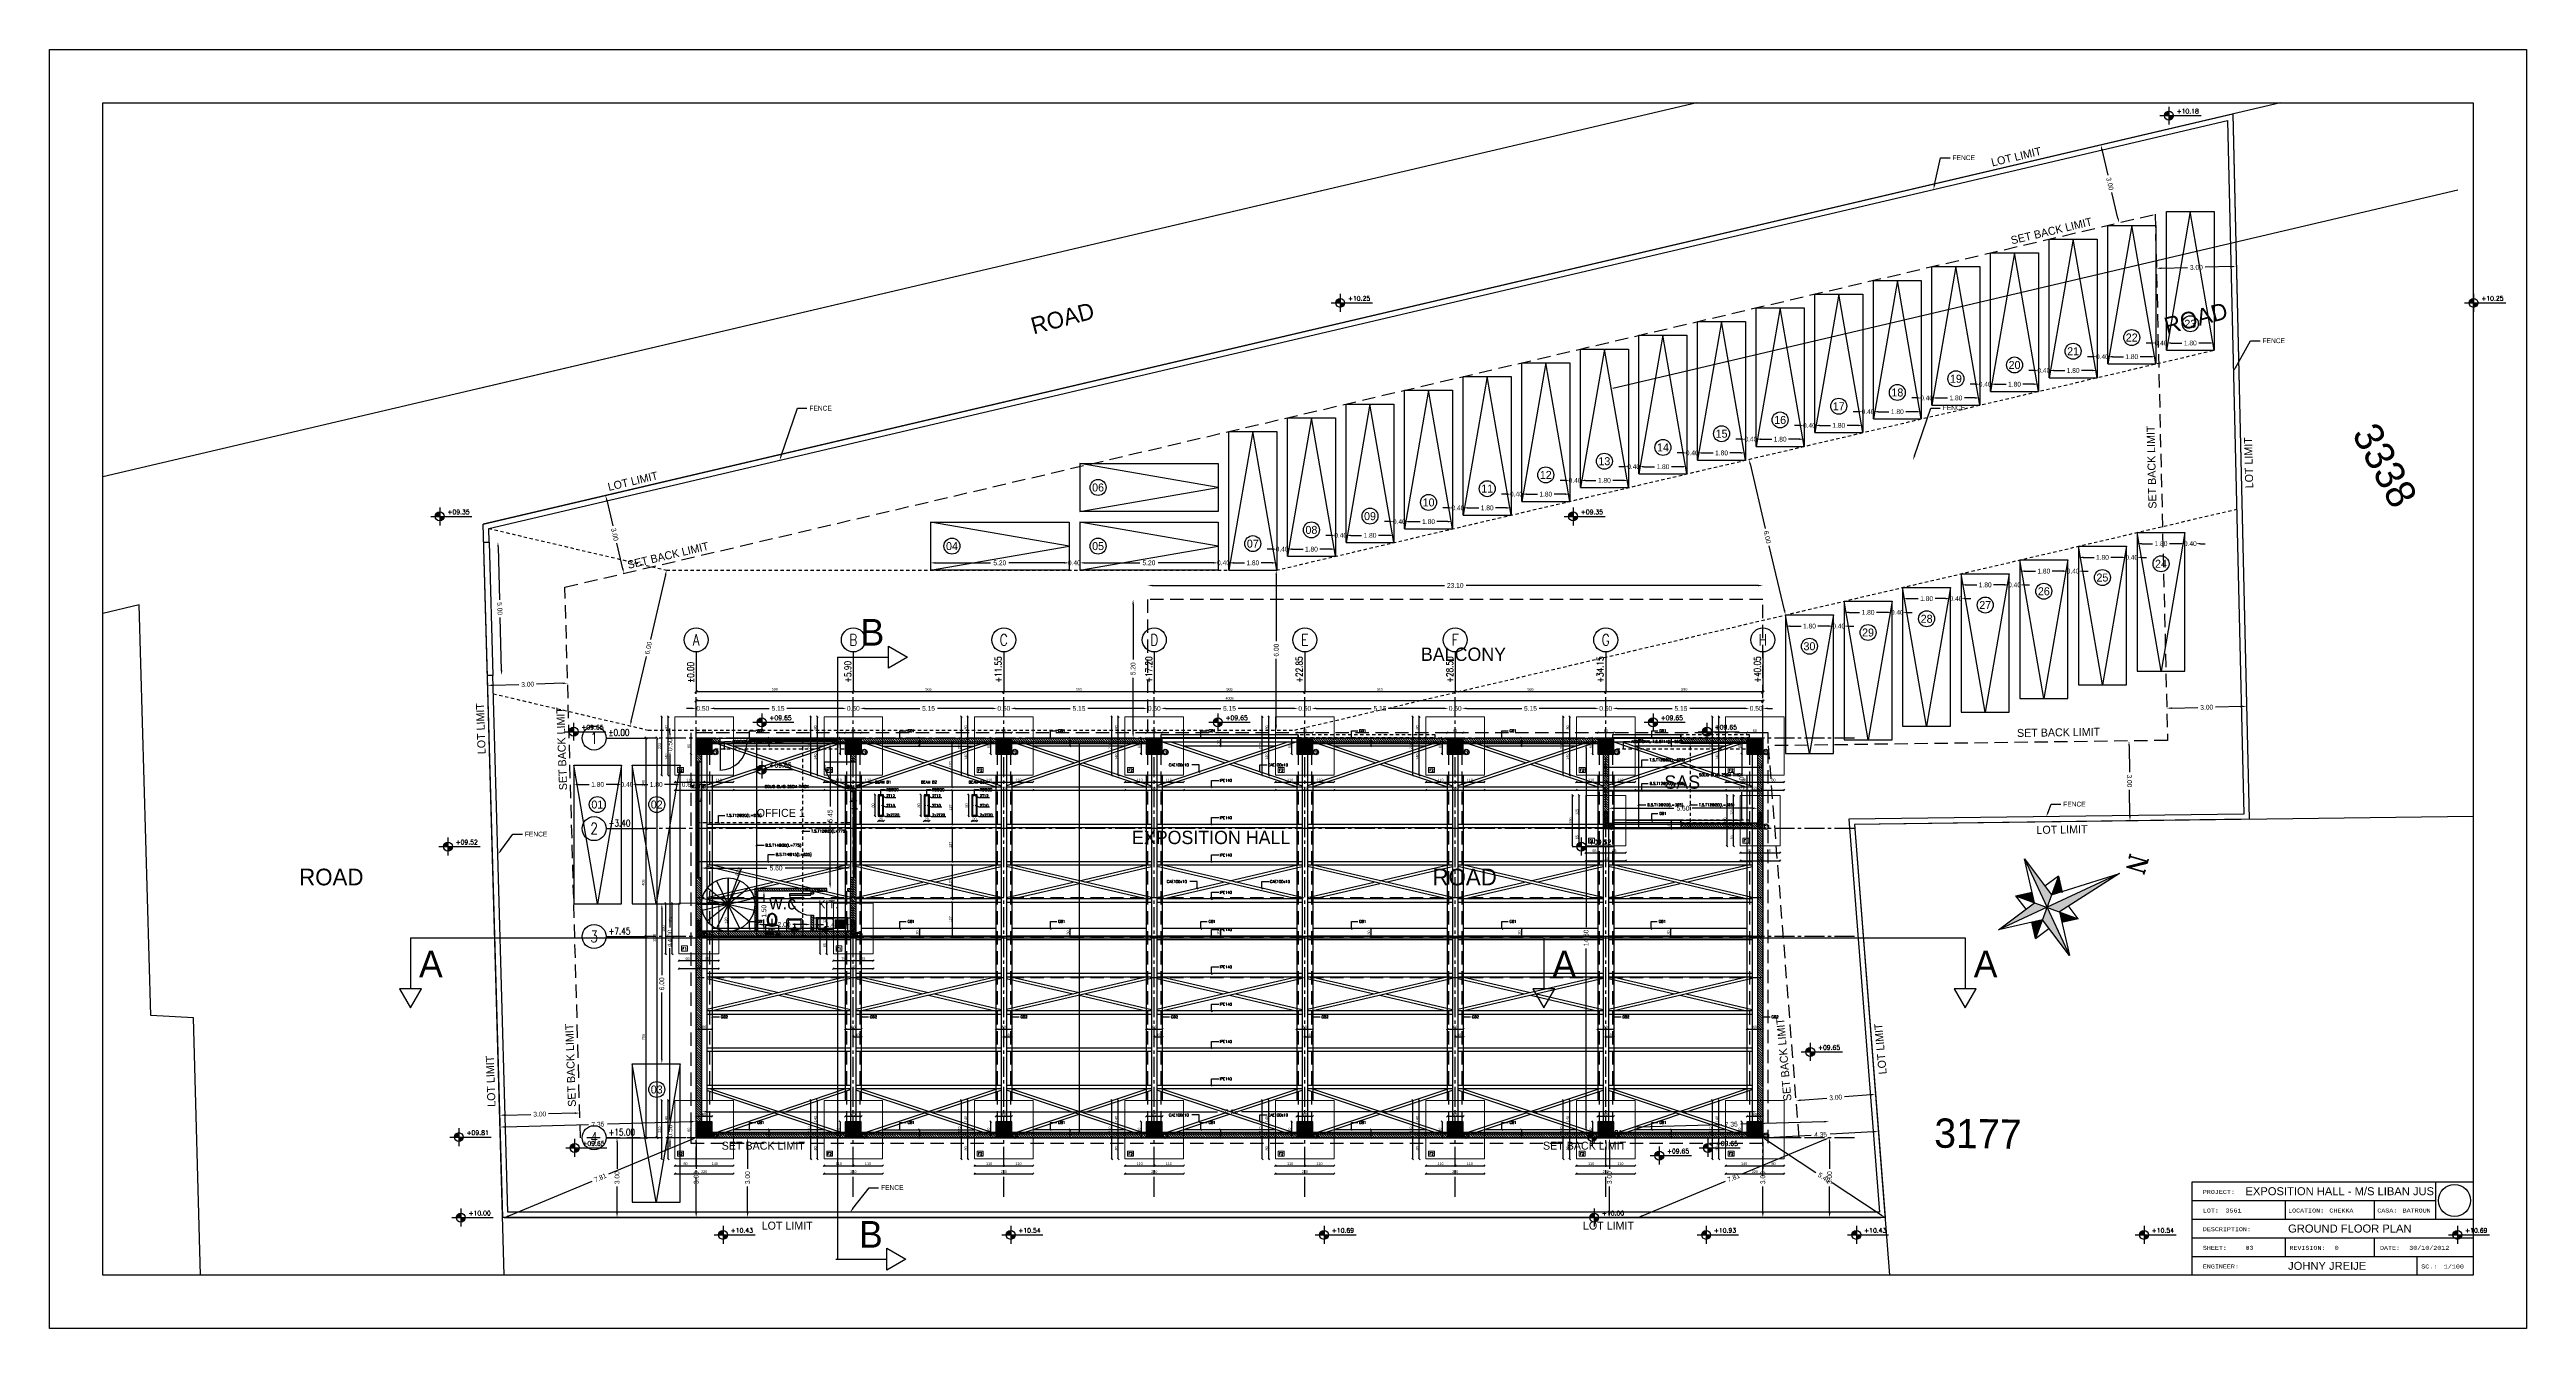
# Model space of a CAD drawing. Header units: metres. Extents: x -353217 to -351774, y -68080 to -67552.
# Drawn here: x -352382.4 to -352289.4, y -67887.9 to -67839.9 of the extents above; entities that cross this region are included whole.
import ezdxf
from ezdxf import colors
from ezdxf.entities.mleader import LeaderData, LeaderLine
from ezdxf.enums import TextEntityAlignment as Align
from ezdxf.math import Vec2, Vec3

# ---------------------------------------------------------------- set-up
doc = ezdxf.new("R2010")
doc.units = ezdxf.units.M
doc.header["$MEASUREMENT"] = 0
doc.header["$PDMODE"] = 2
doc.header["$PDSIZE"] = -0.6
for name, pattern in [('CENTER2', [1.125, 0.75, -0.125, 0.125, -0.125]), ('DASHED', [0.75, 0.5, -0.25]), ('HIDDEN2', [0.1875, 0.125, -0.0625])]:
    doc.linetypes.add(name, pattern=pattern)
for name, color, linetype in [('A-dim', 4, 'Continuous'), ('A-edge', 1, 'Continuous'), ('A-HATCH', 9, 'Continuous'), ('A-levels', 4, 'Continuous'), ('A-san', 7, 'Continuous'), ('A-TEXT', 6, 'Continuous'), ('A-walls', 5, 'Continuous'), ('axe', 9, 'HIDDEN2'), ('CADRE', 8, 'Continuous'), ('car', 7, 'Continuous'), ('CONTOUR', 4, 'Continuous'), ('Dim', 40, 'Continuous'), ('etage courant', 10, 'Continuous'), ('FIXTAX', 9, 'Continuous'), ('gate', 4, 'Continuous'), ('HANDLES', 6, 'Continuous'), ('lot', 3, 'Continuous'), ('proj', 2, 'DASHED'), ('Str-Axes', 8, 'Continuous'), ('str-columns', 3, 'Continuous'), ('str-columns1', 3, 'Continuous'), ('str-concrete', 2, 'Continuous'), ('str-frame', 1, 'Continuous'), ('str-ground-beams', 3, 'Continuous'), ('str-slab', 5, 'Continuous')]:
    doc.layers.add(name, color=color, linetype=linetype)
doc.layers.add('str-footings', color=5, linetype='Continuous', lineweight=5)
doc.styles.add('ROMAND', font='romand', dxfattribs={"width": 0.8})
doc.styles.add('ROMANS', font='romans', dxfattribs={"height": 0.4})
doc.styles.add('ROMANT', font='romant', dxfattribs={"width": 0.75, "height": 3})
doc.styles.add('STYLE1', font='swissi.ttf', dxfattribs={"height": 0.3})
doc.styles.add('STYLE2', font='cour.ttf', dxfattribs={"height": 0.15})
doc.dimstyles.new('axis', dxfattribs={"dimscale": 0, "dimtxt": 0.1, "dimasz": 0.09, "dimexe": 0.18, "dimexo": 0.0625, "dimgap": 0.05, "dimtad": 1, "dimdec": 4, "dimlfac": 100, "dimrnd": 0.5, "dimdsep": 46, "dimtxsty": 'Standard', "dimblk1": 'OBLIQUE', "dimblk2": 'OBLIQUE', "dimsah": 1, "dimcen": 0.009, "dimse1": 1, "dimse2": 1, "dimclrd": 2, "dimclre": 7, "dimclrt": 1, "dimadec": 0, "dimazin": 0, "dimtfac": 0.066667, "dimtdec": 4, "dimtix": 1, "dimtmove": 2, "dimatfit": 3, "dimldrblk": 'OBLIQUE', "dimfxl": 0, "dimtolj": 1, "dimarcsym": 0})
doc.dimstyles.get("Standard").update_dxf_attribs({"dimtxt": 0.18, "dimasz": 0.18, "dimexe": 0.18, "dimexo": 0.0625, "dimgap": 0.09, "dimtad": 0, "dimzin": 0, "dimdsep": 46, "dimtxsty": 'Standard', "dimcen": 0.09, "dimse1": 1, "dimse2": 1, "dimadec": 0, "dimazin": 0, "dimtfac": 1, "dimtix": 1, "dimtofl": 0, "dimtmove": 0, "dimatfit": 3, "dimfxl": 0, "dimtolj": 1, "dimtzin": 0, "dimarcsym": 0})
doc.dimstyles.new('structure', dxfattribs={"dimtxt": 0.1, "dimasz": 0.06, "dimexe": 0.18, "dimexo": 1, "dimgap": 0.025, "dimtad": 1, "dimdec": 1, "dimlfac": 100, "dimrnd": 0.5, "dimdsep": 46, "dimtxsty": 'Standard', "dimblk1": 'OBLIQUE', "dimblk2": 'OBLIQUE', "dimsah": 1, "dimcen": 0.009, "dimse1": 1, "dimse2": 1, "dimclrd": 4, "dimclre": 9, "dimclrt": 1, "dimadec": 0, "dimazin": 0, "dimtfac": 0.066667, "dimtdec": 1, "dimtix": 1, "dimtmove": 2, "dimatfit": 3, "dimldrblk": 'OBLIQUE', "dimfxl": 0, "dimtolj": 1, "dimarcsym": 0})
pattern_1 = [(45, (0, 0), (-0.035355339059, 0.035355339059), [])]

# ---------------------------------------------------------------- blocks, each defined once
blk = doc.blocks.new('planlev')
h = blk.add_hatch(color=256)
h.paths.add_polyline_path([(0, 0.2, 0.414214), (-0.2, 0), (0, 0)])
h.paths.add_polyline_path([(0.2, 0), (0, 0), (0, -0.2, 0.414214)])
for p, q in [((-0.4, 0), (1.44, 0)), ((0, 0.4), (0, -0.4))]:
    blk.add_line(p, q)
blk.add_circle((0, 0), 0.2)
at = {"style": 'ROMANS'}
for tag, p in [('LEVEL-NOTATION', (0.35, 0.1)), ('FINISH', (0.35, -0.3))]:
    blk.add_attdef(tag, p, '', height=0.2, dxfattribs=at)
blk = doc.blocks.new('*D373')
at = {"layer": 'A-dim', "color": 0, "lineweight": -2, "transparency": 16777216}
for p, q in [((-352315.725, -67880.786), (-352318.856, -67882.09)), ((-352322.598, -67883.647), (-352319.466, -67882.343))]:
    blk.add_line(p, q, dxfattribs=at)
at = {"layer": 'A-dim', "color": 0, "transparency": 16777216}
for points in [[(-352315.736, -67880.758), (-352315.713, -67880.813), (-352315.558, -67880.716)], [(-352322.609, -67883.62), (-352322.586, -67883.675), (-352322.764, -67883.716)]]:
    blk.add_solid(points, dxfattribs=at)
at = {"layer": 'Defpoints', "color": 0, "transparency": 16777216}
for p in [(-352315.558, -67880.716), (-352315.558, -67880.716), (-352322.764, -67883.716)]:
    blk.add_point(p, dxfattribs=at)
at = {"layer": 'A-dim', "color": 0, "transparency": 16777216, "insert": (-352319.161, -67882.216), "char_height": 0.18, "attachment_point": 5, "rotation": 22.60442}
blk.add_mtext('\\A1;7.81', dxfattribs=at)
blk = doc.blocks.new('*D374')
at = {"layer": 'A-dim', "color": 0, "lineweight": -2, "transparency": 16777216}
for p, q in [((-352315.558, -67880.896), (-352315.558, -67881.886)), ((-352315.558, -67883.536), (-352315.558, -67882.546))]:
    blk.add_line(p, q, dxfattribs=at)
at = {"layer": 'A-dim', "color": 0, "transparency": 16777216}
for points in [[(-352315.588, -67880.896), (-352315.528, -67880.896), (-352315.558, -67880.716)], [(-352315.588, -67883.536), (-352315.528, -67883.536), (-352315.558, -67883.716)]]:
    blk.add_solid(points, dxfattribs=at)
at = {"layer": 'Defpoints', "color": 0, "transparency": 16777216}
for p in [(-352315.558, -67880.716), (-352315.558, -67883.716), (-352315.558, -67883.716)]:
    blk.add_point(p, dxfattribs=at)
at = {"layer": 'A-dim', "color": 0, "transparency": 16777216, "insert": (-352315.558, -67882.216), "char_height": 0.18, "attachment_point": 5, "rotation": 90}
blk.add_mtext('\\A1;3.00', dxfattribs=at)
blk = doc.blocks.new('*D375')
at = {"layer": 'A-dim', "color": 0, "lineweight": -2, "transparency": 16777216}
for p, q in [((-352322.738, -67880.311), (-352319.606, -67880.223)), ((-352315.755, -67880.115), (-352318.887, -67880.203))]:
    blk.add_line(p, q, dxfattribs=at)
at = {"layer": 'A-dim', "color": 0, "transparency": 16777216}
for points in [[(-352322.739, -67880.281), (-352322.737, -67880.341), (-352322.918, -67880.316)], [(-352315.756, -67880.085), (-352315.754, -67880.145), (-352315.575, -67880.11)]]:
    blk.add_solid(points, dxfattribs=at)
at = {"layer": 'Defpoints', "color": 0, "transparency": 16777216}
for p in [(-352322.918, -67880.316), (-352322.901, -67880.922), (-352315.558, -67880.716)]:
    blk.add_point(p, dxfattribs=at)
at = {"layer": 'A-dim', "color": 0, "transparency": 16777216, "insert": (-352319.247, -67880.213), "char_height": 0.18, "attachment_point": 5, "rotation": 1.60622}
blk.add_mtext('\\A1;7.35', dxfattribs=at)
blk = doc.blocks.new('*D376')
at = {"layer": 'A-dim', "color": 0, "lineweight": -2, "transparency": 16777216}
for p, q in [((-352359.401, -67872.12), (-352359.401, -67874.61)), ((-352359.401, -67877.76), (-352359.401, -67875.27))]:
    blk.add_line(p, q, dxfattribs=at)
at = {"layer": 'A-dim', "color": 0, "transparency": 16777216}
for points in [[(-352359.431, -67872.12), (-352359.371, -67872.12), (-352359.401, -67871.94)], [(-352359.431, -67877.76), (-352359.371, -67877.76), (-352359.401, -67877.94)]]:
    blk.add_solid(points, dxfattribs=at)
at = {"layer": 'Defpoints', "color": 0, "transparency": 16777216}
for p in [(-352358.711, -67871.94), (-352359.401, -67877.94), (-352358.711, -67877.94)]:
    blk.add_point(p, dxfattribs=at)
at = {"layer": 'A-dim', "color": 0, "transparency": 16777216, "insert": (-352359.401, -67874.94), "char_height": 0.18, "attachment_point": 5, "rotation": 90}
blk.add_mtext('\\A1;6.00', dxfattribs=at)
blk = doc.blocks.new('*D377')
at = {"layer": 'A-dim', "color": 0, "lineweight": -2, "transparency": 16777216}
for p, q in [((-352349.132, -67859.141), (-352347.057, -67859.141)), ((-352344.292, -67859.141), (-352346.367, -67859.141))]:
    blk.add_line(p, q, dxfattribs=at)
at = {"layer": 'A-dim', "color": 0, "transparency": 16777216}
for points in [[(-352349.132, -67859.111), (-352349.132, -67859.171), (-352349.312, -67859.141)], [(-352344.292, -67859.111), (-352344.292, -67859.171), (-352344.112, -67859.141)]]:
    blk.add_solid(points, dxfattribs=at)
at = {"layer": 'Defpoints', "color": 0, "transparency": 16777216}
for p in [(-352344.112, -67859.141), (-352349.312, -67859.412), (-352344.112, -67859.41)]:
    blk.add_point(p, dxfattribs=at)
at = {"layer": 'A-dim', "color": 0, "transparency": 16777216, "insert": (-352346.712, -67859.141), "char_height": 0.18, "attachment_point": 5}
blk.add_mtext('\\A1;5.20', dxfattribs=at)
blk = doc.blocks.new('*D378')
at = {"layer": 'A-dim', "color": 0, "lineweight": -2, "transparency": 16777216}
for p, q in [((-352344.292, -67859.141), (-352344.472, -67859.141)), ((-352343.533, -67859.141), (-352343.353, -67859.141))]:
    blk.add_line(p, q, dxfattribs=at)
at = {"layer": 'A-dim', "color": 0, "transparency": 16777216}
for points in [[(-352344.292, -67859.111), (-352344.292, -67859.171), (-352344.112, -67859.141)], [(-352343.533, -67859.111), (-352343.533, -67859.171), (-352343.713, -67859.141)]]:
    blk.add_solid(points, dxfattribs=at)
at = {"layer": 'Defpoints', "color": 0, "transparency": 16777216}
for p in [(-352343.713, -67859.141), (-352343.713, -67859.141), (-352344.112, -67859.41)]:
    blk.add_point(p, dxfattribs=at)
at = {"layer": 'A-dim', "color": 0, "transparency": 16777216, "insert": (-352343.913, -67859.141), "char_height": 0.18, "attachment_point": 5}
blk.add_mtext('\\A1;0.40', dxfattribs=at)
blk = doc.blocks.new('*D379')
at = {"layer": 'A-dim', "color": 0, "lineweight": -2, "transparency": 16777216}
for p, q in [((-352343.533, -67859.141), (-352341.458, -67859.141)), ((-352338.693, -67859.141), (-352340.768, -67859.141))]:
    blk.add_line(p, q, dxfattribs=at)
at = {"layer": 'A-dim', "color": 0, "transparency": 16777216}
for points in [[(-352343.533, -67859.111), (-352343.533, -67859.171), (-352343.713, -67859.141)], [(-352338.693, -67859.111), (-352338.693, -67859.171), (-352338.513, -67859.141)]]:
    blk.add_solid(points, dxfattribs=at)
at = {"layer": 'Defpoints', "color": 0, "transparency": 16777216}
for p in [(-352343.713, -67859.141), (-352338.513, -67858.51), (-352338.513, -67859.141)]:
    blk.add_point(p, dxfattribs=at)
at = {"layer": 'A-dim', "color": 0, "transparency": 16777216, "insert": (-352341.113, -67859.141), "char_height": 0.18, "attachment_point": 5}
blk.add_mtext('\\A1;5.20', dxfattribs=at)
blk = doc.blocks.new('*D380')
at = {"layer": 'A-dim', "color": 0, "lineweight": -2, "transparency": 16777216}
for p, q in [((-352338.693, -67859.141), (-352338.873, -67859.141)), ((-352337.932, -67859.141), (-352337.752, -67859.141))]:
    blk.add_line(p, q, dxfattribs=at)
at = {"layer": 'A-dim', "color": 0, "transparency": 16777216}
for points in [[(-352338.693, -67859.111), (-352338.693, -67859.171), (-352338.513, -67859.141)], [(-352337.932, -67859.111), (-352337.932, -67859.171), (-352338.112, -67859.141)]]:
    blk.add_solid(points, dxfattribs=at)
at = {"layer": 'Defpoints', "color": 0, "transparency": 16777216}
for p in [(-352338.513, -67858.51), (-352338.112, -67859.141), (-352338.112, -67859.141)]:
    blk.add_point(p, dxfattribs=at)
at = {"layer": 'A-dim', "color": 0, "transparency": 16777216, "insert": (-352338.313, -67859.141), "char_height": 0.18, "attachment_point": 5}
blk.add_mtext('\\A1;0.40', dxfattribs=at)
blk = doc.blocks.new('*D381')
at = {"layer": 'A-dim', "color": 0, "lineweight": -2, "transparency": 16777216}
for p, q in [((-352337.932, -67859.141), (-352337.527, -67859.141)), ((-352336.492, -67859.141), (-352336.897, -67859.141))]:
    blk.add_line(p, q, dxfattribs=at)
at = {"layer": 'A-dim', "color": 0, "transparency": 16777216}
for points in [[(-352337.932, -67859.111), (-352337.932, -67859.171), (-352338.112, -67859.141)], [(-352336.492, -67859.111), (-352336.492, -67859.171), (-352336.312, -67859.141)]]:
    blk.add_solid(points, dxfattribs=at)
at = {"layer": 'Defpoints', "color": 0, "transparency": 16777216}
for p in [(-352338.112, -67859.141), (-352336.312, -67859.141), (-352336.312, -67859.141)]:
    blk.add_point(p, dxfattribs=at)
at = {"layer": 'A-dim', "color": 0, "transparency": 16777216, "insert": (-352337.212, -67859.141), "char_height": 0.18, "attachment_point": 5}
blk.add_mtext('\\A1;1.80', dxfattribs=at)
blk = doc.blocks.new('*D382')
at = {"layer": 'A-dim', "color": 0, "lineweight": -2, "transparency": 16777216}
for p, q in [((-352336.493, -67858.626), (-352336.673, -67858.626)), ((-352335.732, -67858.626), (-352335.552, -67858.626))]:
    blk.add_line(p, q, dxfattribs=at)
at = {"layer": 'A-dim', "color": 0, "transparency": 16777216}
for points in [[(-352336.493, -67858.596), (-352336.493, -67858.656), (-352336.313, -67858.626)], [(-352335.732, -67858.596), (-352335.732, -67858.656), (-352335.912, -67858.626)]]:
    blk.add_solid(points, dxfattribs=at)
at = {"layer": 'Defpoints', "color": 0, "transparency": 16777216}
for p in [(-352336.313, -67857.995), (-352335.912, -67858.626), (-352335.912, -67858.626)]:
    blk.add_point(p, dxfattribs=at)
at = {"layer": 'A-dim', "color": 0, "transparency": 16777216, "insert": (-352336.113, -67858.626), "char_height": 0.18, "attachment_point": 5}
blk.add_mtext('\\A1;0.40', dxfattribs=at)
blk = doc.blocks.new('*D383')
at = {"layer": 'A-dim', "color": 0, "lineweight": -2, "transparency": 16777216}
for p, q in [((-352335.732, -67858.626), (-352335.327, -67858.626)), ((-352334.292, -67858.626), (-352334.697, -67858.626))]:
    blk.add_line(p, q, dxfattribs=at)
at = {"layer": 'A-dim', "color": 0, "transparency": 16777216}
for points in [[(-352335.732, -67858.596), (-352335.732, -67858.656), (-352335.912, -67858.626)], [(-352334.292, -67858.596), (-352334.292, -67858.656), (-352334.112, -67858.626)]]:
    blk.add_solid(points, dxfattribs=at)
at = {"layer": 'Defpoints', "color": 0, "transparency": 16777216}
for p in [(-352335.912, -67858.626), (-352334.112, -67858.626), (-352334.112, -67858.626)]:
    blk.add_point(p, dxfattribs=at)
at = {"layer": 'A-dim', "color": 0, "transparency": 16777216, "insert": (-352335.012, -67858.626), "char_height": 0.18, "attachment_point": 5}
blk.add_mtext('\\A1;1.80', dxfattribs=at)
blk = doc.blocks.new('*D384')
at = {"layer": 'A-dim', "color": 0, "lineweight": -2, "transparency": 16777216}
for p, q in [((-352334.293, -67858.11), (-352334.473, -67858.11)), ((-352333.532, -67858.11), (-352333.352, -67858.11))]:
    blk.add_line(p, q, dxfattribs=at)
at = {"layer": 'A-dim', "color": 0, "transparency": 16777216}
for points in [[(-352334.293, -67858.08), (-352334.293, -67858.14), (-352334.113, -67858.11)], [(-352333.532, -67858.08), (-352333.532, -67858.14), (-352333.712, -67858.11)]]:
    blk.add_solid(points, dxfattribs=at)
at = {"layer": 'Defpoints', "color": 0, "transparency": 16777216}
for p in [(-352334.113, -67857.479), (-352333.712, -67858.11), (-352333.712, -67858.11)]:
    blk.add_point(p, dxfattribs=at)
at = {"layer": 'A-dim', "color": 0, "transparency": 16777216, "insert": (-352333.913, -67858.11), "char_height": 0.18, "attachment_point": 5}
blk.add_mtext('\\A1;0.40', dxfattribs=at)
blk = doc.blocks.new('*D385')
at = {"layer": 'A-dim', "color": 0, "lineweight": -2, "transparency": 16777216}
for p, q in [((-352333.532, -67858.11), (-352333.127, -67858.11)), ((-352332.092, -67858.11), (-352332.497, -67858.11))]:
    blk.add_line(p, q, dxfattribs=at)
at = {"layer": 'A-dim', "color": 0, "transparency": 16777216}
for points in [[(-352333.532, -67858.08), (-352333.532, -67858.14), (-352333.712, -67858.11)], [(-352332.092, -67858.08), (-352332.092, -67858.14), (-352331.912, -67858.11)]]:
    blk.add_solid(points, dxfattribs=at)
at = {"layer": 'Defpoints', "color": 0, "transparency": 16777216}
for p in [(-352333.712, -67858.11), (-352331.912, -67858.11), (-352331.912, -67858.11)]:
    blk.add_point(p, dxfattribs=at)
at = {"layer": 'A-dim', "color": 0, "transparency": 16777216, "insert": (-352332.812, -67858.11), "char_height": 0.18, "attachment_point": 5}
blk.add_mtext('\\A1;1.80', dxfattribs=at)
blk = doc.blocks.new('*D386')
at = {"layer": 'A-dim', "color": 0, "lineweight": -2, "transparency": 16777216}
for p, q in [((-352332.093, -67857.594), (-352332.273, -67857.594)), ((-352331.332, -67857.594), (-352331.152, -67857.594))]:
    blk.add_line(p, q, dxfattribs=at)
at = {"layer": 'A-dim', "color": 0, "transparency": 16777216}
for points in [[(-352332.093, -67857.564), (-352332.093, -67857.624), (-352331.913, -67857.594)], [(-352331.332, -67857.564), (-352331.332, -67857.624), (-352331.512, -67857.594)]]:
    blk.add_solid(points, dxfattribs=at)
at = {"layer": 'Defpoints', "color": 0, "transparency": 16777216}
for p in [(-352331.913, -67856.963), (-352331.512, -67857.594), (-352331.512, -67857.594)]:
    blk.add_point(p, dxfattribs=at)
at = {"layer": 'A-dim', "color": 0, "transparency": 16777216, "insert": (-352331.713, -67857.594), "char_height": 0.18, "attachment_point": 5}
blk.add_mtext('\\A1;0.40', dxfattribs=at)
blk = doc.blocks.new('*D387')
at = {"layer": 'A-dim', "color": 0, "lineweight": -2, "transparency": 16777216}
for p, q in [((-352331.332, -67857.594), (-352330.927, -67857.594)), ((-352329.892, -67857.594), (-352330.297, -67857.594))]:
    blk.add_line(p, q, dxfattribs=at)
at = {"layer": 'A-dim', "color": 0, "transparency": 16777216}
for points in [[(-352331.332, -67857.564), (-352331.332, -67857.624), (-352331.512, -67857.594)], [(-352329.892, -67857.564), (-352329.892, -67857.624), (-352329.712, -67857.594)]]:
    blk.add_solid(points, dxfattribs=at)
at = {"layer": 'Defpoints', "color": 0, "transparency": 16777216}
for p in [(-352331.512, -67857.594), (-352329.712, -67857.594), (-352329.712, -67857.594)]:
    blk.add_point(p, dxfattribs=at)
at = {"layer": 'A-dim', "color": 0, "transparency": 16777216, "insert": (-352330.612, -67857.594), "char_height": 0.18, "attachment_point": 5}
blk.add_mtext('\\A1;1.80', dxfattribs=at)
blk = doc.blocks.new('*D388')
at = {"layer": 'A-dim', "color": 0, "lineweight": -2, "transparency": 16777216}
for p, q in [((-352329.893, -67857.078), (-352330.073, -67857.078)), ((-352329.132, -67857.078), (-352328.952, -67857.078))]:
    blk.add_line(p, q, dxfattribs=at)
at = {"layer": 'A-dim', "color": 0, "transparency": 16777216}
for points in [[(-352329.893, -67857.048), (-352329.893, -67857.108), (-352329.713, -67857.078)], [(-352329.132, -67857.048), (-352329.132, -67857.108), (-352329.312, -67857.078)]]:
    blk.add_solid(points, dxfattribs=at)
at = {"layer": 'Defpoints', "color": 0, "transparency": 16777216}
for p in [(-352329.713, -67856.447), (-352329.312, -67857.078), (-352329.312, -67857.078)]:
    blk.add_point(p, dxfattribs=at)
at = {"layer": 'A-dim', "color": 0, "transparency": 16777216, "insert": (-352329.513, -67857.078), "char_height": 0.18, "attachment_point": 5}
blk.add_mtext('\\A1;0.40', dxfattribs=at)
blk = doc.blocks.new('*D389')
at = {"layer": 'A-dim', "color": 0, "lineweight": -2, "transparency": 16777216}
for p, q in [((-352329.132, -67857.078), (-352328.727, -67857.078)), ((-352327.692, -67857.078), (-352328.097, -67857.078))]:
    blk.add_line(p, q, dxfattribs=at)
at = {"layer": 'A-dim', "color": 0, "transparency": 16777216}
for points in [[(-352329.132, -67857.048), (-352329.132, -67857.108), (-352329.312, -67857.078)], [(-352327.692, -67857.048), (-352327.692, -67857.108), (-352327.512, -67857.078)]]:
    blk.add_solid(points, dxfattribs=at)
at = {"layer": 'Defpoints', "color": 0, "transparency": 16777216}
for p in [(-352329.312, -67857.078), (-352327.512, -67857.078), (-352327.512, -67857.078)]:
    blk.add_point(p, dxfattribs=at)
at = {"layer": 'A-dim', "color": 0, "transparency": 16777216, "insert": (-352328.412, -67857.078), "char_height": 0.18, "attachment_point": 5}
blk.add_mtext('\\A1;1.80', dxfattribs=at)
blk = doc.blocks.new('*D390')
at = {"layer": 'A-dim', "color": 0, "lineweight": -2, "transparency": 16777216}
for p, q in [((-352327.693, -67856.562), (-352327.873, -67856.562)), ((-352326.932, -67856.562), (-352326.752, -67856.562))]:
    blk.add_line(p, q, dxfattribs=at)
at = {"layer": 'A-dim', "color": 0, "transparency": 16777216}
for points in [[(-352327.693, -67856.532), (-352327.693, -67856.592), (-352327.513, -67856.562)], [(-352326.932, -67856.532), (-352326.932, -67856.592), (-352327.112, -67856.562)]]:
    blk.add_solid(points, dxfattribs=at)
at = {"layer": 'Defpoints', "color": 0, "transparency": 16777216}
for p in [(-352327.513, -67855.931), (-352327.112, -67856.562), (-352327.112, -67856.562)]:
    blk.add_point(p, dxfattribs=at)
at = {"layer": 'A-dim', "color": 0, "transparency": 16777216, "insert": (-352327.313, -67856.562), "char_height": 0.18, "attachment_point": 5}
blk.add_mtext('\\A1;0.40', dxfattribs=at)
blk = doc.blocks.new('*D391')
at = {"layer": 'A-dim', "color": 0, "lineweight": -2, "transparency": 16777216}
for p, q in [((-352326.932, -67856.562), (-352326.527, -67856.562)), ((-352325.492, -67856.562), (-352325.897, -67856.562))]:
    blk.add_line(p, q, dxfattribs=at)
at = {"layer": 'A-dim', "color": 0, "transparency": 16777216}
for points in [[(-352326.932, -67856.532), (-352326.932, -67856.592), (-352327.112, -67856.562)], [(-352325.492, -67856.532), (-352325.492, -67856.592), (-352325.312, -67856.562)]]:
    blk.add_solid(points, dxfattribs=at)
at = {"layer": 'Defpoints', "color": 0, "transparency": 16777216}
for p in [(-352327.112, -67856.562), (-352325.312, -67856.562), (-352325.312, -67856.562)]:
    blk.add_point(p, dxfattribs=at)
at = {"layer": 'A-dim', "color": 0, "transparency": 16777216, "insert": (-352326.212, -67856.562), "char_height": 0.18, "attachment_point": 5}
blk.add_mtext('\\A1;1.80', dxfattribs=at)
blk = doc.blocks.new('*D392')
at = {"layer": 'A-dim', "color": 0, "lineweight": -2, "transparency": 16777216}
for p, q in [((-352325.493, -67856.047), (-352325.673, -67856.047)), ((-352324.732, -67856.047), (-352324.552, -67856.047))]:
    blk.add_line(p, q, dxfattribs=at)
at = {"layer": 'A-dim', "color": 0, "transparency": 16777216}
for points in [[(-352325.493, -67856.017), (-352325.493, -67856.077), (-352325.313, -67856.047)], [(-352324.732, -67856.017), (-352324.732, -67856.077), (-352324.912, -67856.047)]]:
    blk.add_solid(points, dxfattribs=at)
at = {"layer": 'Defpoints', "color": 0, "transparency": 16777216}
for p in [(-352325.313, -67855.416), (-352324.912, -67856.047), (-352324.912, -67856.047)]:
    blk.add_point(p, dxfattribs=at)
at = {"layer": 'A-dim', "color": 0, "transparency": 16777216, "insert": (-352325.113, -67856.047), "char_height": 0.18, "attachment_point": 5}
blk.add_mtext('\\A1;0.40', dxfattribs=at)
blk = doc.blocks.new('*D393')
at = {"layer": 'A-dim', "color": 0, "lineweight": -2, "transparency": 16777216}
for p, q in [((-352324.732, -67856.047), (-352324.327, -67856.047)), ((-352323.292, -67856.047), (-352323.697, -67856.047))]:
    blk.add_line(p, q, dxfattribs=at)
at = {"layer": 'A-dim', "color": 0, "transparency": 16777216}
for points in [[(-352324.732, -67856.017), (-352324.732, -67856.077), (-352324.912, -67856.047)], [(-352323.292, -67856.017), (-352323.292, -67856.077), (-352323.112, -67856.047)]]:
    blk.add_solid(points, dxfattribs=at)
at = {"layer": 'Defpoints', "color": 0, "transparency": 16777216}
for p in [(-352324.912, -67856.047), (-352323.112, -67856.047), (-352323.112, -67856.047)]:
    blk.add_point(p, dxfattribs=at)
at = {"layer": 'A-dim', "color": 0, "transparency": 16777216, "insert": (-352324.012, -67856.047), "char_height": 0.18, "attachment_point": 5}
blk.add_mtext('\\A1;1.80', dxfattribs=at)
blk = doc.blocks.new('*D394')
at = {"layer": 'A-dim', "color": 0, "lineweight": -2, "transparency": 16777216}
for p, q in [((-352323.293, -67855.531), (-352323.473, -67855.531)), ((-352322.532, -67855.531), (-352322.352, -67855.531))]:
    blk.add_line(p, q, dxfattribs=at)
at = {"layer": 'A-dim', "color": 0, "transparency": 16777216}
for points in [[(-352323.293, -67855.501), (-352323.293, -67855.561), (-352323.113, -67855.531)], [(-352322.532, -67855.501), (-352322.532, -67855.561), (-352322.712, -67855.531)]]:
    blk.add_solid(points, dxfattribs=at)
at = {"layer": 'Defpoints', "color": 0, "transparency": 16777216}
for p in [(-352323.113, -67854.9), (-352322.712, -67855.531), (-352322.712, -67855.531)]:
    blk.add_point(p, dxfattribs=at)
at = {"layer": 'A-dim', "color": 0, "transparency": 16777216, "insert": (-352322.913, -67855.531), "char_height": 0.18, "attachment_point": 5}
blk.add_mtext('\\A1;0.40', dxfattribs=at)
blk = doc.blocks.new('*D395')
at = {"layer": 'A-dim', "color": 0, "lineweight": -2, "transparency": 16777216}
for p, q in [((-352322.532, -67855.531), (-352322.127, -67855.531)), ((-352321.092, -67855.531), (-352321.497, -67855.531))]:
    blk.add_line(p, q, dxfattribs=at)
at = {"layer": 'A-dim', "color": 0, "transparency": 16777216}
for points in [[(-352322.532, -67855.501), (-352322.532, -67855.561), (-352322.712, -67855.531)], [(-352321.092, -67855.501), (-352321.092, -67855.561), (-352320.912, -67855.531)]]:
    blk.add_solid(points, dxfattribs=at)
at = {"layer": 'Defpoints', "color": 0, "transparency": 16777216}
for p in [(-352322.712, -67855.531), (-352320.912, -67855.531), (-352320.912, -67855.531)]:
    blk.add_point(p, dxfattribs=at)
at = {"layer": 'A-dim', "color": 0, "transparency": 16777216, "insert": (-352321.812, -67855.531), "char_height": 0.18, "attachment_point": 5}
blk.add_mtext('\\A1;1.80', dxfattribs=at)
blk = doc.blocks.new('*D396')
at = {"layer": 'A-dim', "color": 0, "lineweight": -2, "transparency": 16777216}
for p, q in [((-352321.093, -67855.015), (-352321.273, -67855.015)), ((-352320.332, -67855.015), (-352320.152, -67855.015))]:
    blk.add_line(p, q, dxfattribs=at)
at = {"layer": 'A-dim', "color": 0, "transparency": 16777216}
for points in [[(-352321.093, -67854.985), (-352321.093, -67855.045), (-352320.913, -67855.015)], [(-352320.332, -67854.985), (-352320.332, -67855.045), (-352320.512, -67855.015)]]:
    blk.add_solid(points, dxfattribs=at)
at = {"layer": 'Defpoints', "color": 0, "transparency": 16777216}
for p in [(-352320.913, -67854.384), (-352320.512, -67855.015), (-352320.512, -67855.015)]:
    blk.add_point(p, dxfattribs=at)
at = {"layer": 'A-dim', "color": 0, "transparency": 16777216, "insert": (-352320.713, -67855.015), "char_height": 0.18, "attachment_point": 5}
blk.add_mtext('\\A1;0.40', dxfattribs=at)
blk = doc.blocks.new('*D397')
at = {"layer": 'A-dim', "color": 0, "lineweight": -2, "transparency": 16777216}
for p, q in [((-352320.332, -67855.015), (-352319.927, -67855.015)), ((-352318.892, -67855.015), (-352319.297, -67855.015))]:
    blk.add_line(p, q, dxfattribs=at)
at = {"layer": 'A-dim', "color": 0, "transparency": 16777216}
for points in [[(-352320.332, -67854.985), (-352320.332, -67855.045), (-352320.512, -67855.015)], [(-352318.892, -67854.985), (-352318.892, -67855.045), (-352318.712, -67855.015)]]:
    blk.add_solid(points, dxfattribs=at)
at = {"layer": 'Defpoints', "color": 0, "transparency": 16777216}
for p in [(-352320.512, -67855.015), (-352318.712, -67855.015), (-352318.712, -67855.015)]:
    blk.add_point(p, dxfattribs=at)
at = {"layer": 'A-dim', "color": 0, "transparency": 16777216, "insert": (-352319.612, -67855.015), "char_height": 0.18, "attachment_point": 5}
blk.add_mtext('\\A1;1.80', dxfattribs=at)
blk = doc.blocks.new('*D398')
at = {"layer": 'A-dim', "color": 0, "lineweight": -2, "transparency": 16777216}
for p, q in [((-352318.893, -67854.499), (-352319.073, -67854.499)), ((-352318.132, -67854.499), (-352317.952, -67854.499))]:
    blk.add_line(p, q, dxfattribs=at)
at = {"layer": 'A-dim', "color": 0, "transparency": 16777216}
for points in [[(-352318.893, -67854.469), (-352318.893, -67854.529), (-352318.713, -67854.499)], [(-352318.132, -67854.469), (-352318.132, -67854.529), (-352318.312, -67854.499)]]:
    blk.add_solid(points, dxfattribs=at)
at = {"layer": 'Defpoints', "color": 0, "transparency": 16777216}
for p in [(-352318.713, -67853.868), (-352318.312, -67854.499), (-352318.312, -67854.499)]:
    blk.add_point(p, dxfattribs=at)
at = {"layer": 'A-dim', "color": 0, "transparency": 16777216, "insert": (-352318.513, -67854.499), "char_height": 0.18, "attachment_point": 5}
blk.add_mtext('\\A1;0.40', dxfattribs=at)
blk = doc.blocks.new('*D399')
at = {"layer": 'A-dim', "color": 0, "lineweight": -2, "transparency": 16777216}
for p, q in [((-352318.132, -67854.499), (-352317.727, -67854.499)), ((-352316.692, -67854.499), (-352317.097, -67854.499))]:
    blk.add_line(p, q, dxfattribs=at)
at = {"layer": 'A-dim', "color": 0, "transparency": 16777216}
for points in [[(-352318.132, -67854.469), (-352318.132, -67854.529), (-352318.312, -67854.499)], [(-352316.692, -67854.469), (-352316.692, -67854.529), (-352316.512, -67854.499)]]:
    blk.add_solid(points, dxfattribs=at)
at = {"layer": 'Defpoints', "color": 0, "transparency": 16777216}
for p in [(-352318.312, -67854.499), (-352316.512, -67854.499), (-352316.512, -67854.499)]:
    blk.add_point(p, dxfattribs=at)
at = {"layer": 'A-dim', "color": 0, "transparency": 16777216, "insert": (-352317.412, -67854.499), "char_height": 0.18, "attachment_point": 5}
blk.add_mtext('\\A1;1.80', dxfattribs=at)
blk = doc.blocks.new('*D400')
at = {"layer": 'A-dim', "color": 0, "lineweight": -2, "transparency": 16777216}
for p, q in [((-352316.693, -67853.983), (-352316.873, -67853.983)), ((-352315.932, -67853.983), (-352315.752, -67853.983))]:
    blk.add_line(p, q, dxfattribs=at)
at = {"layer": 'A-dim', "color": 0, "transparency": 16777216}
for points in [[(-352316.693, -67853.953), (-352316.693, -67854.013), (-352316.513, -67853.983)], [(-352315.932, -67853.953), (-352315.932, -67854.013), (-352316.112, -67853.983)]]:
    blk.add_solid(points, dxfattribs=at)
at = {"layer": 'Defpoints', "color": 0, "transparency": 16777216}
for p in [(-352316.513, -67853.353), (-352316.112, -67853.983), (-352316.112, -67853.983)]:
    blk.add_point(p, dxfattribs=at)
at = {"layer": 'A-dim', "color": 0, "transparency": 16777216, "insert": (-352316.313, -67853.983), "char_height": 0.18, "attachment_point": 5}
blk.add_mtext('\\A1;0.40', dxfattribs=at)
blk = doc.blocks.new('*D401')
at = {"layer": 'A-dim', "color": 0, "lineweight": -2, "transparency": 16777216}
for p, q in [((-352315.932, -67853.983), (-352315.527, -67853.983)), ((-352314.492, -67853.983), (-352314.897, -67853.983))]:
    blk.add_line(p, q, dxfattribs=at)
at = {"layer": 'A-dim', "color": 0, "transparency": 16777216}
for points in [[(-352315.932, -67853.953), (-352315.932, -67854.013), (-352316.112, -67853.983)], [(-352314.492, -67853.953), (-352314.492, -67854.013), (-352314.312, -67853.983)]]:
    blk.add_solid(points, dxfattribs=at)
at = {"layer": 'Defpoints', "color": 0, "transparency": 16777216}
for p in [(-352316.112, -67853.983), (-352314.312, -67853.983), (-352314.312, -67853.983)]:
    blk.add_point(p, dxfattribs=at)
at = {"layer": 'A-dim', "color": 0, "transparency": 16777216, "insert": (-352315.212, -67853.983), "char_height": 0.18, "attachment_point": 5}
blk.add_mtext('\\A1;1.80', dxfattribs=at)
blk = doc.blocks.new('*D402')
at = {"layer": 'A-dim', "color": 0, "lineweight": -2, "transparency": 16777216}
for p, q in [((-352314.493, -67853.468), (-352314.673, -67853.468)), ((-352313.732, -67853.468), (-352313.552, -67853.468))]:
    blk.add_line(p, q, dxfattribs=at)
at = {"layer": 'A-dim', "color": 0, "transparency": 16777216}
for points in [[(-352314.493, -67853.438), (-352314.493, -67853.498), (-352314.313, -67853.468)], [(-352313.732, -67853.438), (-352313.732, -67853.498), (-352313.912, -67853.468)]]:
    blk.add_solid(points, dxfattribs=at)
at = {"layer": 'Defpoints', "color": 0, "transparency": 16777216}
for p in [(-352314.313, -67852.837), (-352313.912, -67853.468), (-352313.912, -67853.468)]:
    blk.add_point(p, dxfattribs=at)
at = {"layer": 'A-dim', "color": 0, "transparency": 16777216, "insert": (-352314.113, -67853.468), "char_height": 0.18, "attachment_point": 5}
blk.add_mtext('\\A1;0.40', dxfattribs=at)
blk = doc.blocks.new('*D403')
at = {"layer": 'A-dim', "color": 0, "lineweight": -2, "transparency": 16777216}
for p, q in [((-352313.732, -67853.468), (-352313.327, -67853.468)), ((-352312.292, -67853.468), (-352312.697, -67853.468))]:
    blk.add_line(p, q, dxfattribs=at)
at = {"layer": 'A-dim', "color": 0, "transparency": 16777216}
for points in [[(-352313.732, -67853.438), (-352313.732, -67853.498), (-352313.912, -67853.468)], [(-352312.292, -67853.438), (-352312.292, -67853.498), (-352312.112, -67853.468)]]:
    blk.add_solid(points, dxfattribs=at)
at = {"layer": 'Defpoints', "color": 0, "transparency": 16777216}
for p in [(-352313.912, -67853.468), (-352312.112, -67853.468), (-352312.112, -67853.468)]:
    blk.add_point(p, dxfattribs=at)
at = {"layer": 'A-dim', "color": 0, "transparency": 16777216, "insert": (-352313.012, -67853.468), "char_height": 0.18, "attachment_point": 5}
blk.add_mtext('\\A1;1.80', dxfattribs=at)
blk = doc.blocks.new('*D404')
at = {"layer": 'A-dim', "color": 0, "lineweight": -2, "transparency": 16777216}
for p, q in [((-352312.293, -67852.952), (-352312.473, -67852.952)), ((-352311.532, -67852.952), (-352311.352, -67852.952))]:
    blk.add_line(p, q, dxfattribs=at)
at = {"layer": 'A-dim', "color": 0, "transparency": 16777216}
for points in [[(-352312.293, -67852.922), (-352312.293, -67852.982), (-352312.113, -67852.952)], [(-352311.532, -67852.922), (-352311.532, -67852.982), (-352311.712, -67852.952)]]:
    blk.add_solid(points, dxfattribs=at)
at = {"layer": 'Defpoints', "color": 0, "transparency": 16777216}
for p in [(-352312.113, -67852.321), (-352311.712, -67852.952), (-352311.712, -67852.952)]:
    blk.add_point(p, dxfattribs=at)
at = {"layer": 'A-dim', "color": 0, "transparency": 16777216, "insert": (-352311.913, -67852.952), "char_height": 0.18, "attachment_point": 5}
blk.add_mtext('\\A1;0.40', dxfattribs=at)
blk = doc.blocks.new('*D405')
at = {"layer": 'A-dim', "color": 0, "lineweight": -2, "transparency": 16777216}
for p, q in [((-352311.532, -67852.952), (-352311.127, -67852.952)), ((-352310.092, -67852.952), (-352310.497, -67852.952))]:
    blk.add_line(p, q, dxfattribs=at)
at = {"layer": 'A-dim', "color": 0, "transparency": 16777216}
for points in [[(-352311.532, -67852.922), (-352311.532, -67852.982), (-352311.712, -67852.952)], [(-352310.092, -67852.922), (-352310.092, -67852.982), (-352309.912, -67852.952)]]:
    blk.add_solid(points, dxfattribs=at)
at = {"layer": 'Defpoints', "color": 0, "transparency": 16777216}
for p in [(-352311.712, -67852.952), (-352309.912, -67852.952), (-352309.912, -67852.952)]:
    blk.add_point(p, dxfattribs=at)
at = {"layer": 'A-dim', "color": 0, "transparency": 16777216, "insert": (-352310.812, -67852.952), "char_height": 0.18, "attachment_point": 5}
blk.add_mtext('\\A1;1.80', dxfattribs=at)
blk = doc.blocks.new('*D406')
at = {"layer": 'A-dim', "color": 0, "lineweight": -2, "transparency": 16777216}
for p, q in [((-352310.093, -67852.436), (-352310.273, -67852.436)), ((-352309.332, -67852.436), (-352309.152, -67852.436))]:
    blk.add_line(p, q, dxfattribs=at)
at = {"layer": 'A-dim', "color": 0, "transparency": 16777216}
for points in [[(-352310.093, -67852.406), (-352310.093, -67852.466), (-352309.913, -67852.436)], [(-352309.332, -67852.406), (-352309.332, -67852.466), (-352309.512, -67852.436)]]:
    blk.add_solid(points, dxfattribs=at)
at = {"layer": 'Defpoints', "color": 0, "transparency": 16777216}
for p in [(-352309.913, -67851.805), (-352309.512, -67852.436), (-352309.512, -67852.436)]:
    blk.add_point(p, dxfattribs=at)
at = {"layer": 'A-dim', "color": 0, "transparency": 16777216, "insert": (-352309.713, -67852.436), "char_height": 0.18, "attachment_point": 5}
blk.add_mtext('\\A1;0.40', dxfattribs=at)
blk = doc.blocks.new('*D407')
at = {"layer": 'A-dim', "color": 0, "lineweight": -2, "transparency": 16777216}
for p, q in [((-352309.332, -67852.436), (-352308.927, -67852.436)), ((-352307.892, -67852.436), (-352308.297, -67852.436))]:
    blk.add_line(p, q, dxfattribs=at)
at = {"layer": 'A-dim', "color": 0, "transparency": 16777216}
for points in [[(-352309.332, -67852.406), (-352309.332, -67852.466), (-352309.512, -67852.436)], [(-352307.892, -67852.406), (-352307.892, -67852.466), (-352307.712, -67852.436)]]:
    blk.add_solid(points, dxfattribs=at)
at = {"layer": 'Defpoints', "color": 0, "transparency": 16777216}
for p in [(-352309.512, -67852.436), (-352307.712, -67852.436), (-352307.712, -67852.436)]:
    blk.add_point(p, dxfattribs=at)
at = {"layer": 'A-dim', "color": 0, "transparency": 16777216, "insert": (-352308.612, -67852.436), "char_height": 0.18, "attachment_point": 5}
blk.add_mtext('\\A1;1.80', dxfattribs=at)
blk = doc.blocks.new('*D408')
at = {"layer": 'A-dim', "color": 0, "lineweight": -2, "transparency": 16777216}
for p, q in [((-352307.893, -67851.92), (-352308.073, -67851.92)), ((-352307.132, -67851.92), (-352306.952, -67851.92))]:
    blk.add_line(p, q, dxfattribs=at)
at = {"layer": 'A-dim', "color": 0, "transparency": 16777216}
for points in [[(-352307.893, -67851.89), (-352307.893, -67851.95), (-352307.713, -67851.92)], [(-352307.132, -67851.89), (-352307.132, -67851.95), (-352307.312, -67851.92)]]:
    blk.add_solid(points, dxfattribs=at)
at = {"layer": 'Defpoints', "color": 0, "transparency": 16777216}
for p in [(-352307.713, -67851.289), (-352307.312, -67851.92), (-352307.312, -67851.92)]:
    blk.add_point(p, dxfattribs=at)
at = {"layer": 'A-dim', "color": 0, "transparency": 16777216, "insert": (-352307.513, -67851.92), "char_height": 0.18, "attachment_point": 5}
blk.add_mtext('\\A1;0.40', dxfattribs=at)
blk = doc.blocks.new('*D409')
at = {"layer": 'A-dim', "color": 0, "lineweight": -2, "transparency": 16777216}
for p, q in [((-352307.132, -67851.92), (-352306.727, -67851.92)), ((-352305.692, -67851.92), (-352306.097, -67851.92))]:
    blk.add_line(p, q, dxfattribs=at)
at = {"layer": 'A-dim', "color": 0, "transparency": 16777216}
for points in [[(-352307.132, -67851.89), (-352307.132, -67851.95), (-352307.312, -67851.92)], [(-352305.692, -67851.89), (-352305.692, -67851.95), (-352305.512, -67851.92)]]:
    blk.add_solid(points, dxfattribs=at)
at = {"layer": 'Defpoints', "color": 0, "transparency": 16777216}
for p in [(-352307.312, -67851.92), (-352305.512, -67851.92), (-352305.512, -67851.92)]:
    blk.add_point(p, dxfattribs=at)
at = {"layer": 'A-dim', "color": 0, "transparency": 16777216, "insert": (-352306.412, -67851.92), "char_height": 0.18, "attachment_point": 5}
blk.add_mtext('\\A1;1.80', dxfattribs=at)
blk = doc.blocks.new('*D410')
at = {"layer": 'A-dim', "color": 0, "lineweight": -2, "transparency": 16777216}
for p, q in [((-352305.693, -67851.404), (-352305.873, -67851.404)), ((-352304.932, -67851.404), (-352304.752, -67851.404))]:
    blk.add_line(p, q, dxfattribs=at)
at = {"layer": 'A-dim', "color": 0, "transparency": 16777216}
for points in [[(-352305.693, -67851.374), (-352305.693, -67851.434), (-352305.513, -67851.404)], [(-352304.932, -67851.374), (-352304.932, -67851.434), (-352305.112, -67851.404)]]:
    blk.add_solid(points, dxfattribs=at)
at = {"layer": 'Defpoints', "color": 0, "transparency": 16777216}
for p in [(-352305.513, -67850.774), (-352305.112, -67851.404), (-352305.112, -67851.404)]:
    blk.add_point(p, dxfattribs=at)
at = {"layer": 'A-dim', "color": 0, "transparency": 16777216, "insert": (-352305.313, -67851.404), "char_height": 0.18, "attachment_point": 5}
blk.add_mtext('\\A1;0.40', dxfattribs=at)
blk = doc.blocks.new('*D411')
at = {"layer": 'A-dim', "color": 0, "lineweight": -2, "transparency": 16777216}
for p, q in [((-352304.932, -67851.404), (-352304.527, -67851.404)), ((-352303.492, -67851.404), (-352303.897, -67851.404))]:
    blk.add_line(p, q, dxfattribs=at)
at = {"layer": 'A-dim', "color": 0, "transparency": 16777216}
for points in [[(-352304.932, -67851.374), (-352304.932, -67851.434), (-352305.112, -67851.404)], [(-352303.492, -67851.374), (-352303.492, -67851.434), (-352303.312, -67851.404)]]:
    blk.add_solid(points, dxfattribs=at)
at = {"layer": 'Defpoints', "color": 0, "transparency": 16777216}
for p in [(-352305.112, -67851.404), (-352303.312, -67851.404), (-352303.312, -67851.404)]:
    blk.add_point(p, dxfattribs=at)
at = {"layer": 'A-dim', "color": 0, "transparency": 16777216, "insert": (-352304.212, -67851.404), "char_height": 0.18, "attachment_point": 5}
blk.add_mtext('\\A1;1.80', dxfattribs=at)
blk = doc.blocks.new('*D412')
at = {"layer": 'A-dim', "color": 0, "lineweight": -2, "transparency": 16777216}
for p, q in [((-352303.493, -67850.889), (-352303.673, -67850.889)), ((-352302.732, -67850.889), (-352302.552, -67850.889))]:
    blk.add_line(p, q, dxfattribs=at)
at = {"layer": 'A-dim', "color": 0, "transparency": 16777216}
for points in [[(-352303.493, -67850.859), (-352303.493, -67850.919), (-352303.313, -67850.889)], [(-352302.732, -67850.859), (-352302.732, -67850.919), (-352302.912, -67850.889)]]:
    blk.add_solid(points, dxfattribs=at)
at = {"layer": 'Defpoints', "color": 0, "transparency": 16777216}
for p in [(-352303.313, -67850.258), (-352302.912, -67850.889), (-352302.912, -67850.889)]:
    blk.add_point(p, dxfattribs=at)
at = {"layer": 'A-dim', "color": 0, "transparency": 16777216, "insert": (-352303.113, -67850.889), "char_height": 0.18, "attachment_point": 5}
blk.add_mtext('\\A1;0.40', dxfattribs=at)
blk = doc.blocks.new('*D413')
at = {"layer": 'A-dim', "color": 0, "lineweight": -2, "transparency": 16777216}
for p, q in [((-352302.732, -67850.889), (-352302.327, -67850.889)), ((-352301.292, -67850.889), (-352301.697, -67850.889))]:
    blk.add_line(p, q, dxfattribs=at)
at = {"layer": 'A-dim', "color": 0, "transparency": 16777216}
for points in [[(-352302.732, -67850.859), (-352302.732, -67850.919), (-352302.912, -67850.889)], [(-352301.292, -67850.859), (-352301.292, -67850.919), (-352301.112, -67850.889)]]:
    blk.add_solid(points, dxfattribs=at)
at = {"layer": 'Defpoints', "color": 0, "transparency": 16777216}
for p in [(-352302.912, -67850.889), (-352301.112, -67850.889), (-352301.112, -67850.889)]:
    blk.add_point(p, dxfattribs=at)
at = {"layer": 'A-dim', "color": 0, "transparency": 16777216, "insert": (-352302.012, -67850.889), "char_height": 0.18, "attachment_point": 5}
blk.add_mtext('\\A1;1.80', dxfattribs=at)
blk = doc.blocks.new('*D414')
at = {"layer": 'A-dim', "color": 0, "lineweight": -2, "transparency": 16777216}
for p, q in [((-352317.032, -67861.515), (-352316.627, -67861.515)), ((-352315.592, -67861.515), (-352315.997, -67861.515))]:
    blk.add_line(p, q, dxfattribs=at)
at = {"layer": 'A-dim', "color": 0, "transparency": 16777216}
for points in [[(-352317.032, -67861.485), (-352317.032, -67861.545), (-352317.212, -67861.515)], [(-352315.592, -67861.485), (-352315.592, -67861.545), (-352315.412, -67861.515)]]:
    blk.add_solid(points, dxfattribs=at)
at = {"layer": 'Defpoints', "color": 0, "transparency": 16777216}
for p in [(-352317.212, -67861.096), (-352315.412, -67861.096), (-352315.412, -67861.515)]:
    blk.add_point(p, dxfattribs=at)
at = {"layer": 'A-dim', "color": 0, "transparency": 16777216, "insert": (-352316.312, -67861.515), "char_height": 0.18, "attachment_point": 5}
blk.add_mtext('\\A1;1.80', dxfattribs=at)
blk = doc.blocks.new('*D415')
at = {"layer": 'A-dim', "color": 0, "lineweight": -2, "transparency": 16777216}
for p, q in [((-352315.592, -67861.515), (-352315.772, -67861.515)), ((-352314.832, -67861.515), (-352314.652, -67861.515))]:
    blk.add_line(p, q, dxfattribs=at)
at = {"layer": 'A-dim', "color": 0, "transparency": 16777216}
for points in [[(-352315.592, -67861.485), (-352315.592, -67861.545), (-352315.412, -67861.515)], [(-352314.832, -67861.485), (-352314.832, -67861.545), (-352315.012, -67861.515)]]:
    blk.add_solid(points, dxfattribs=at)
at = {"layer": 'Defpoints', "color": 0, "transparency": 16777216}
for p in [(-352315.412, -67861.096), (-352315.012, -67861.515), (-352315.012, -67861.515)]:
    blk.add_point(p, dxfattribs=at)
at = {"layer": 'A-dim', "color": 0, "transparency": 16777216, "insert": (-352315.212, -67861.515), "char_height": 0.18, "attachment_point": 5}
blk.add_mtext('\\A1;0.40', dxfattribs=at)
blk = doc.blocks.new('*D416')
at = {"layer": 'A-dim', "color": 0, "lineweight": -2, "transparency": 16777216}
for p, q in [((-352314.832, -67861), (-352314.427, -67861)), ((-352313.392, -67861), (-352313.797, -67861))]:
    blk.add_line(p, q, dxfattribs=at)
at = {"layer": 'A-dim', "color": 0, "transparency": 16777216}
for points in [[(-352314.832, -67860.97), (-352314.832, -67861.03), (-352315.012, -67861)], [(-352313.392, -67860.97), (-352313.392, -67861.03), (-352313.212, -67861)]]:
    blk.add_solid(points, dxfattribs=at)
at = {"layer": 'Defpoints', "color": 0, "transparency": 16777216}
for p in [(-352315.012, -67860.58), (-352313.212, -67860.58), (-352313.212, -67861)]:
    blk.add_point(p, dxfattribs=at)
at = {"layer": 'A-dim', "color": 0, "transparency": 16777216, "insert": (-352314.112, -67861), "char_height": 0.18, "attachment_point": 5}
blk.add_mtext('\\A1;1.80', dxfattribs=at)
blk = doc.blocks.new('*D417')
at = {"layer": 'A-dim', "color": 0, "lineweight": -2, "transparency": 16777216}
for p, q in [((-352313.392, -67861), (-352313.572, -67861)), ((-352312.632, -67861), (-352312.452, -67861))]:
    blk.add_line(p, q, dxfattribs=at)
at = {"layer": 'A-dim', "color": 0, "transparency": 16777216}
for points in [[(-352313.392, -67860.97), (-352313.392, -67861.03), (-352313.212, -67861)], [(-352312.632, -67860.97), (-352312.632, -67861.03), (-352312.812, -67861)]]:
    blk.add_solid(points, dxfattribs=at)
at = {"layer": 'Defpoints', "color": 0, "transparency": 16777216}
for p in [(-352313.212, -67860.58), (-352312.812, -67861), (-352312.812, -67861)]:
    blk.add_point(p, dxfattribs=at)
at = {"layer": 'A-dim', "color": 0, "transparency": 16777216, "insert": (-352313.012, -67861), "char_height": 0.18, "attachment_point": 5}
blk.add_mtext('\\A1;0.40', dxfattribs=at)
blk = doc.blocks.new('*D418')
at = {"layer": 'A-dim', "color": 0, "lineweight": -2, "transparency": 16777216}
for p, q in [((-352312.632, -67860.484), (-352312.227, -67860.484)), ((-352311.192, -67860.484), (-352311.597, -67860.484))]:
    blk.add_line(p, q, dxfattribs=at)
at = {"layer": 'A-dim', "color": 0, "transparency": 16777216}
for points in [[(-352312.632, -67860.454), (-352312.632, -67860.514), (-352312.812, -67860.484)], [(-352311.192, -67860.454), (-352311.192, -67860.514), (-352311.012, -67860.484)]]:
    blk.add_solid(points, dxfattribs=at)
at = {"layer": 'Defpoints', "color": 0, "transparency": 16777216}
for p in [(-352312.812, -67860.065), (-352311.012, -67860.065), (-352311.012, -67860.484)]:
    blk.add_point(p, dxfattribs=at)
at = {"layer": 'A-dim', "color": 0, "transparency": 16777216, "insert": (-352311.912, -67860.484), "char_height": 0.18, "attachment_point": 5}
blk.add_mtext('\\A1;1.80', dxfattribs=at)
blk = doc.blocks.new('*D419')
at = {"layer": 'A-dim', "color": 0, "lineweight": -2, "transparency": 16777216}
for p, q in [((-352311.192, -67860.484), (-352311.372, -67860.484)), ((-352310.432, -67860.484), (-352310.252, -67860.484))]:
    blk.add_line(p, q, dxfattribs=at)
at = {"layer": 'A-dim', "color": 0, "transparency": 16777216}
for points in [[(-352311.192, -67860.454), (-352311.192, -67860.514), (-352311.012, -67860.484)], [(-352310.432, -67860.454), (-352310.432, -67860.514), (-352310.612, -67860.484)]]:
    blk.add_solid(points, dxfattribs=at)
at = {"layer": 'Defpoints', "color": 0, "transparency": 16777216}
for p in [(-352311.012, -67860.065), (-352310.612, -67860.484), (-352310.612, -67860.484)]:
    blk.add_point(p, dxfattribs=at)
at = {"layer": 'A-dim', "color": 0, "transparency": 16777216, "insert": (-352310.812, -67860.484), "char_height": 0.18, "attachment_point": 5}
blk.add_mtext('\\A1;0.40', dxfattribs=at)
blk = doc.blocks.new('*D420')
at = {"layer": 'A-dim', "color": 0, "lineweight": -2, "transparency": 16777216}
for p, q in [((-352310.432, -67859.968), (-352310.027, -67859.968)), ((-352308.992, -67859.968), (-352309.397, -67859.968))]:
    blk.add_line(p, q, dxfattribs=at)
at = {"layer": 'A-dim', "color": 0, "transparency": 16777216}
for points in [[(-352310.432, -67859.938), (-352310.432, -67859.998), (-352310.612, -67859.968)], [(-352308.992, -67859.938), (-352308.992, -67859.998), (-352308.812, -67859.968)]]:
    blk.add_solid(points, dxfattribs=at)
at = {"layer": 'Defpoints', "color": 0, "transparency": 16777216}
for p in [(-352310.612, -67859.549), (-352308.812, -67859.549), (-352308.812, -67859.968)]:
    blk.add_point(p, dxfattribs=at)
at = {"layer": 'A-dim', "color": 0, "transparency": 16777216, "insert": (-352309.712, -67859.968), "char_height": 0.18, "attachment_point": 5}
blk.add_mtext('\\A1;1.80', dxfattribs=at)
blk = doc.blocks.new('*D421')
at = {"layer": 'A-dim', "color": 0, "lineweight": -2, "transparency": 16777216}
for p, q in [((-352308.992, -67859.968), (-352309.172, -67859.968)), ((-352308.232, -67859.968), (-352308.052, -67859.968))]:
    blk.add_line(p, q, dxfattribs=at)
at = {"layer": 'A-dim', "color": 0, "transparency": 16777216}
for points in [[(-352308.992, -67859.938), (-352308.992, -67859.998), (-352308.812, -67859.968)], [(-352308.232, -67859.938), (-352308.232, -67859.998), (-352308.412, -67859.968)]]:
    blk.add_solid(points, dxfattribs=at)
at = {"layer": 'Defpoints', "color": 0, "transparency": 16777216}
for p in [(-352308.812, -67859.549), (-352308.412, -67859.968), (-352308.412, -67859.968)]:
    blk.add_point(p, dxfattribs=at)
at = {"layer": 'A-dim', "color": 0, "transparency": 16777216, "insert": (-352308.612, -67859.968), "char_height": 0.18, "attachment_point": 5}
blk.add_mtext('\\A1;0.40', dxfattribs=at)
blk = doc.blocks.new('*D422')
at = {"layer": 'A-dim', "color": 0, "lineweight": -2, "transparency": 16777216}
for p, q in [((-352308.232, -67859.452), (-352307.827, -67859.452)), ((-352306.792, -67859.452), (-352307.197, -67859.452))]:
    blk.add_line(p, q, dxfattribs=at)
at = {"layer": 'A-dim', "color": 0, "transparency": 16777216}
for points in [[(-352308.232, -67859.422), (-352308.232, -67859.482), (-352308.412, -67859.452)], [(-352306.792, -67859.422), (-352306.792, -67859.482), (-352306.612, -67859.452)]]:
    blk.add_solid(points, dxfattribs=at)
at = {"layer": 'Defpoints', "color": 0, "transparency": 16777216}
for p in [(-352308.412, -67859.033), (-352306.612, -67859.033), (-352306.612, -67859.452)]:
    blk.add_point(p, dxfattribs=at)
at = {"layer": 'A-dim', "color": 0, "transparency": 16777216, "insert": (-352307.512, -67859.452), "char_height": 0.18, "attachment_point": 5}
blk.add_mtext('\\A1;1.80', dxfattribs=at)
blk = doc.blocks.new('*D423')
at = {"layer": 'A-dim', "color": 0, "lineweight": -2, "transparency": 16777216}
for p, q in [((-352306.792, -67859.452), (-352306.972, -67859.452)), ((-352306.032, -67859.452), (-352305.852, -67859.452))]:
    blk.add_line(p, q, dxfattribs=at)
at = {"layer": 'A-dim', "color": 0, "transparency": 16777216}
for points in [[(-352306.792, -67859.422), (-352306.792, -67859.482), (-352306.612, -67859.452)], [(-352306.032, -67859.422), (-352306.032, -67859.482), (-352306.212, -67859.452)]]:
    blk.add_solid(points, dxfattribs=at)
at = {"layer": 'Defpoints', "color": 0, "transparency": 16777216}
for p in [(-352306.612, -67859.033), (-352306.212, -67859.452), (-352306.212, -67859.452)]:
    blk.add_point(p, dxfattribs=at)
at = {"layer": 'A-dim', "color": 0, "transparency": 16777216, "insert": (-352306.412, -67859.452), "char_height": 0.18, "attachment_point": 5}
blk.add_mtext('\\A1;0.40', dxfattribs=at)
blk = doc.blocks.new('*D424')
at = {"layer": 'A-dim', "color": 0, "lineweight": -2, "transparency": 16777216}
for p, q in [((-352306.032, -67858.936), (-352305.627, -67858.936)), ((-352304.592, -67858.936), (-352304.997, -67858.936))]:
    blk.add_line(p, q, dxfattribs=at)
at = {"layer": 'A-dim', "color": 0, "transparency": 16777216}
for points in [[(-352306.032, -67858.906), (-352306.032, -67858.966), (-352306.212, -67858.936)], [(-352304.592, -67858.906), (-352304.592, -67858.966), (-352304.412, -67858.936)]]:
    blk.add_solid(points, dxfattribs=at)
at = {"layer": 'Defpoints', "color": 0, "transparency": 16777216}
for p in [(-352306.212, -67858.517), (-352304.412, -67858.517), (-352304.412, -67858.936)]:
    blk.add_point(p, dxfattribs=at)
at = {"layer": 'A-dim', "color": 0, "transparency": 16777216, "insert": (-352305.312, -67858.936), "char_height": 0.18, "attachment_point": 5}
blk.add_mtext('\\A1;1.80', dxfattribs=at)
blk = doc.blocks.new('*D425')
at = {"layer": 'A-dim', "color": 0, "lineweight": -2, "transparency": 16777216}
for p, q in [((-352304.592, -67858.936), (-352304.772, -67858.936)), ((-352303.832, -67858.936), (-352303.652, -67858.936))]:
    blk.add_line(p, q, dxfattribs=at)
at = {"layer": 'A-dim', "color": 0, "transparency": 16777216}
for points in [[(-352304.592, -67858.906), (-352304.592, -67858.966), (-352304.412, -67858.936)], [(-352303.832, -67858.906), (-352303.832, -67858.966), (-352304.012, -67858.936)]]:
    blk.add_solid(points, dxfattribs=at)
at = {"layer": 'Defpoints', "color": 0, "transparency": 16777216}
for p in [(-352304.412, -67858.517), (-352304.012, -67858.936), (-352304.012, -67858.936)]:
    blk.add_point(p, dxfattribs=at)
at = {"layer": 'A-dim', "color": 0, "transparency": 16777216, "insert": (-352304.212, -67858.936), "char_height": 0.18, "attachment_point": 5}
blk.add_mtext('\\A1;0.40', dxfattribs=at)
blk = doc.blocks.new('*D426')
at = {"layer": 'A-dim', "color": 0, "lineweight": -2, "transparency": 16777216}
for p, q in [((-352303.832, -67858.421), (-352303.427, -67858.421)), ((-352302.392, -67858.421), (-352302.797, -67858.421))]:
    blk.add_line(p, q, dxfattribs=at)
at = {"layer": 'A-dim', "color": 0, "transparency": 16777216}
for points in [[(-352303.832, -67858.391), (-352303.832, -67858.451), (-352304.012, -67858.421)], [(-352302.392, -67858.391), (-352302.392, -67858.451), (-352302.212, -67858.421)]]:
    blk.add_solid(points, dxfattribs=at)
at = {"layer": 'Defpoints', "color": 0, "transparency": 16777216}
for p in [(-352304.012, -67858.002), (-352302.212, -67858.002), (-352302.212, -67858.421)]:
    blk.add_point(p, dxfattribs=at)
at = {"layer": 'A-dim', "color": 0, "transparency": 16777216, "insert": (-352303.112, -67858.421), "char_height": 0.18, "attachment_point": 5}
blk.add_mtext('\\A1;1.80', dxfattribs=at)
blk = doc.blocks.new('*D427')
at = {"layer": 'A-dim', "color": 0, "lineweight": -2, "transparency": 16777216}
for p, q in [((-352302.392, -67858.421), (-352302.572, -67858.421)), ((-352301.632, -67858.421), (-352301.452, -67858.421))]:
    blk.add_line(p, q, dxfattribs=at)
at = {"layer": 'A-dim', "color": 0, "transparency": 16777216}
for points in [[(-352302.392, -67858.391), (-352302.392, -67858.451), (-352302.212, -67858.421)], [(-352301.632, -67858.391), (-352301.632, -67858.451), (-352301.812, -67858.421)]]:
    blk.add_solid(points, dxfattribs=at)
at = {"layer": 'Defpoints', "color": 0, "transparency": 16777216}
for p in [(-352302.212, -67858.002), (-352301.812, -67858.421), (-352301.812, -67858.421)]:
    blk.add_point(p, dxfattribs=at)
at = {"layer": 'A-dim', "color": 0, "transparency": 16777216, "insert": (-352302.012, -67858.421), "char_height": 0.18, "attachment_point": 5}
blk.add_mtext('\\A1;0.40', dxfattribs=at)
blk = doc.blocks.new('*D428')
at = {"layer": 'A-dim', "color": 0, "lineweight": -2, "transparency": 16777216}
for p, q in [((-352362.531, -67867.459), (-352362.126, -67867.459)), ((-352361.091, -67867.459), (-352361.496, -67867.459))]:
    blk.add_line(p, q, dxfattribs=at)
at = {"layer": 'A-dim', "color": 0, "transparency": 16777216}
for points in [[(-352362.531, -67867.429), (-352362.531, -67867.489), (-352362.711, -67867.459)], [(-352361.091, -67867.429), (-352361.091, -67867.489), (-352360.911, -67867.459)]]:
    blk.add_solid(points, dxfattribs=at)
at = {"layer": 'Defpoints', "color": 0, "transparency": 16777216}
for p in [(-352362.711, -67866.74), (-352360.911, -67866.74), (-352360.911, -67867.459)]:
    blk.add_point(p, dxfattribs=at)
at = {"layer": 'A-dim', "color": 0, "transparency": 16777216, "insert": (-352361.811, -67867.459), "char_height": 0.18, "attachment_point": 5}
blk.add_mtext('\\A1;1.80', dxfattribs=at)
blk = doc.blocks.new('*D429')
at = {"layer": 'A-dim', "color": 0, "lineweight": -2, "transparency": 16777216}
for p, q in [((-352361.091, -67867.459), (-352361.271, -67867.459)), ((-352360.331, -67867.459), (-352360.151, -67867.459))]:
    blk.add_line(p, q, dxfattribs=at)
at = {"layer": 'A-dim', "color": 0, "transparency": 16777216}
for points in [[(-352361.091, -67867.429), (-352361.091, -67867.489), (-352360.911, -67867.459)], [(-352360.331, -67867.429), (-352360.331, -67867.489), (-352360.511, -67867.459)]]:
    blk.add_solid(points, dxfattribs=at)
at = {"layer": 'Defpoints', "color": 0, "transparency": 16777216}
for p in [(-352360.911, -67866.74), (-352360.511, -67867.459), (-352360.511, -67867.459)]:
    blk.add_point(p, dxfattribs=at)
at = {"layer": 'A-dim', "color": 0, "transparency": 16777216, "insert": (-352360.711, -67867.459), "char_height": 0.18, "attachment_point": 5}
blk.add_mtext('\\A1;0.40', dxfattribs=at)
blk = doc.blocks.new('*D430')
at = {"layer": 'A-dim', "color": 0, "lineweight": -2, "transparency": 16777216}
for p, q in [((-352360.331, -67867.459), (-352359.926, -67867.459)), ((-352358.891, -67867.459), (-352359.296, -67867.459))]:
    blk.add_line(p, q, dxfattribs=at)
at = {"layer": 'A-dim', "color": 0, "transparency": 16777216}
for points in [[(-352360.331, -67867.429), (-352360.331, -67867.489), (-352360.511, -67867.459)], [(-352358.891, -67867.429), (-352358.891, -67867.489), (-352358.711, -67867.459)]]:
    blk.add_solid(points, dxfattribs=at)
at = {"layer": 'Defpoints', "color": 0, "transparency": 16777216}
for p in [(-352360.511, -67867.459), (-352358.711, -67867.459), (-352358.711, -67867.459)]:
    blk.add_point(p, dxfattribs=at)
at = {"layer": 'A-dim', "color": 0, "transparency": 16777216, "insert": (-352359.611, -67867.459), "char_height": 0.18, "attachment_point": 5}
blk.add_mtext('\\A1;1.80', dxfattribs=at)
blk = doc.blocks.new('*D431')
at = {"layer": 'A-dim', "color": 0, "lineweight": -2, "transparency": 16777216}
for p, q in [((-352358.891, -67867.459), (-352359.071, -67867.459)), ((-352357.932, -67867.459), (-352357.752, -67867.459))]:
    blk.add_line(p, q, dxfattribs=at)
at = {"layer": 'A-dim', "color": 0, "transparency": 16777216}
for points in [[(-352358.891, -67867.429), (-352358.891, -67867.489), (-352358.711, -67867.459)], [(-352357.932, -67867.429), (-352357.932, -67867.489), (-352358.112, -67867.459)]]:
    blk.add_solid(points, dxfattribs=at)
at = {"layer": 'Defpoints', "color": 0, "transparency": 16777216}
for p in [(-352358.711, -67867.459), (-352358.112, -67867.459), (-352358.112, -67867.459)]:
    blk.add_point(p, dxfattribs=at)
at = {"layer": 'A-dim', "color": 0, "transparency": 16777216, "insert": (-352358.412, -67867.459), "char_height": 0.18, "attachment_point": 5}
blk.add_mtext('\\A1;0.60', dxfattribs=at)
blk = doc.blocks.new('*D432')
at = {"layer": 'A-dim', "color": 0, "lineweight": -2, "transparency": 16777216}
for p, q in [((-352358.292, -67864.604), (-352358.472, -67864.604)), ((-352357.432, -67864.604), (-352357.252, -67864.604))]:
    blk.add_line(p, q, dxfattribs=at)
at = {"layer": 'A-dim', "color": 0, "transparency": 16777216}
for points in [[(-352358.292, -67864.574), (-352358.292, -67864.634), (-352358.112, -67864.604)], [(-352357.432, -67864.574), (-352357.432, -67864.634), (-352357.612, -67864.604)]]:
    blk.add_solid(points, dxfattribs=at)
at = {"layer": 'Defpoints', "color": 0, "transparency": 16777216}
for p in [(-352357.612, -67864.604), (-352358.112, -67865.716), (-352357.612, -67865.716)]:
    blk.add_point(p, dxfattribs=at)
at = {"layer": 'A-dim', "color": 0, "transparency": 16777216, "insert": (-352357.862, -67864.604), "char_height": 0.18, "attachment_point": 5}
blk.add_mtext('\\A1;0.50', dxfattribs=at)
blk = doc.blocks.new('*D433')
at = {"layer": 'A-dim', "color": 0, "lineweight": -2, "transparency": 16777216}
for p, q in [((-352357.432, -67864.604), (-352355.367, -67864.604)), ((-352352.642, -67864.604), (-352354.707, -67864.604))]:
    blk.add_line(p, q, dxfattribs=at)
at = {"layer": 'A-dim', "color": 0, "transparency": 16777216}
for points in [[(-352357.432, -67864.574), (-352357.432, -67864.634), (-352357.612, -67864.604)], [(-352352.642, -67864.574), (-352352.642, -67864.634), (-352352.462, -67864.604)]]:
    blk.add_solid(points, dxfattribs=at)
at = {"layer": 'Defpoints', "color": 0, "transparency": 16777216}
for p in [(-352352.462, -67864.604), (-352357.612, -67865.716), (-352352.462, -67865.716)]:
    blk.add_point(p, dxfattribs=at)
at = {"layer": 'A-dim', "color": 0, "transparency": 16777216, "insert": (-352355.037, -67864.604), "char_height": 0.18, "attachment_point": 5}
blk.add_mtext('\\A1;5.15', dxfattribs=at)
blk = doc.blocks.new('*D434')
at = {"layer": 'A-dim', "color": 0, "lineweight": -2, "transparency": 16777216}
for p, q in [((-352352.642, -67864.604), (-352352.822, -67864.604)), ((-352351.782, -67864.604), (-352351.602, -67864.604))]:
    blk.add_line(p, q, dxfattribs=at)
at = {"layer": 'A-dim', "color": 0, "transparency": 16777216}
for points in [[(-352352.642, -67864.574), (-352352.642, -67864.634), (-352352.462, -67864.604)], [(-352351.782, -67864.574), (-352351.782, -67864.634), (-352351.962, -67864.604)]]:
    blk.add_solid(points, dxfattribs=at)
at = {"layer": 'Defpoints', "color": 0, "transparency": 16777216}
for p in [(-352351.962, -67864.604), (-352352.462, -67865.716), (-352351.962, -67865.716)]:
    blk.add_point(p, dxfattribs=at)
at = {"layer": 'A-dim', "color": 0, "transparency": 16777216, "insert": (-352352.212, -67864.604), "char_height": 0.18, "attachment_point": 5}
blk.add_mtext('\\A1;0.50', dxfattribs=at)
blk = doc.blocks.new('*D435')
at = {"layer": 'A-dim', "color": 0, "lineweight": -2, "transparency": 16777216}
for p, q in [((-352351.782, -67864.604), (-352349.717, -67864.604)), ((-352346.992, -67864.604), (-352349.057, -67864.604))]:
    blk.add_line(p, q, dxfattribs=at)
at = {"layer": 'A-dim', "color": 0, "transparency": 16777216}
for points in [[(-352351.782, -67864.574), (-352351.782, -67864.634), (-352351.962, -67864.604)], [(-352346.992, -67864.574), (-352346.992, -67864.634), (-352346.812, -67864.604)]]:
    blk.add_solid(points, dxfattribs=at)
at = {"layer": 'Defpoints', "color": 0, "transparency": 16777216}
for p in [(-352346.812, -67864.604), (-352351.962, -67865.716), (-352346.812, -67865.716)]:
    blk.add_point(p, dxfattribs=at)
at = {"layer": 'A-dim', "color": 0, "transparency": 16777216, "insert": (-352349.387, -67864.604), "char_height": 0.18, "attachment_point": 5}
blk.add_mtext('\\A1;5.15', dxfattribs=at)
blk = doc.blocks.new('*D436')
at = {"layer": 'A-dim', "color": 0, "lineweight": -2, "transparency": 16777216}
for p, q in [((-352346.992, -67864.604), (-352347.172, -67864.604)), ((-352346.132, -67864.604), (-352345.952, -67864.604))]:
    blk.add_line(p, q, dxfattribs=at)
at = {"layer": 'A-dim', "color": 0, "transparency": 16777216}
for points in [[(-352346.992, -67864.574), (-352346.992, -67864.634), (-352346.812, -67864.604)], [(-352346.132, -67864.574), (-352346.132, -67864.634), (-352346.312, -67864.604)]]:
    blk.add_solid(points, dxfattribs=at)
at = {"layer": 'Defpoints', "color": 0, "transparency": 16777216}
for p in [(-352346.312, -67864.604), (-352346.812, -67865.716), (-352346.312, -67865.716)]:
    blk.add_point(p, dxfattribs=at)
at = {"layer": 'A-dim', "color": 0, "transparency": 16777216, "insert": (-352346.562, -67864.604), "char_height": 0.18, "attachment_point": 5}
blk.add_mtext('\\A1;0.50', dxfattribs=at)
blk = doc.blocks.new('*D437')
at = {"layer": 'A-dim', "color": 0, "lineweight": -2, "transparency": 16777216}
for p, q in [((-352346.132, -67864.604), (-352344.067, -67864.604)), ((-352341.342, -67864.604), (-352343.407, -67864.604))]:
    blk.add_line(p, q, dxfattribs=at)
at = {"layer": 'A-dim', "color": 0, "transparency": 16777216}
for points in [[(-352346.132, -67864.574), (-352346.132, -67864.634), (-352346.312, -67864.604)], [(-352341.342, -67864.574), (-352341.342, -67864.634), (-352341.162, -67864.604)]]:
    blk.add_solid(points, dxfattribs=at)
at = {"layer": 'Defpoints', "color": 0, "transparency": 16777216}
for p in [(-352341.162, -67864.604), (-352346.312, -67865.716), (-352341.162, -67865.716)]:
    blk.add_point(p, dxfattribs=at)
at = {"layer": 'A-dim', "color": 0, "transparency": 16777216, "insert": (-352343.737, -67864.604), "char_height": 0.18, "attachment_point": 5}
blk.add_mtext('\\A1;5.15', dxfattribs=at)
blk = doc.blocks.new('*D438')
at = {"layer": 'A-dim', "color": 0, "lineweight": -2, "transparency": 16777216}
for p, q in [((-352341.342, -67864.604), (-352341.522, -67864.604)), ((-352340.482, -67864.604), (-352340.302, -67864.604))]:
    blk.add_line(p, q, dxfattribs=at)
at = {"layer": 'A-dim', "color": 0, "transparency": 16777216}
for points in [[(-352341.342, -67864.574), (-352341.342, -67864.634), (-352341.162, -67864.604)], [(-352340.482, -67864.574), (-352340.482, -67864.634), (-352340.662, -67864.604)]]:
    blk.add_solid(points, dxfattribs=at)
at = {"layer": 'Defpoints', "color": 0, "transparency": 16777216}
for p in [(-352340.662, -67864.604), (-352341.162, -67865.716), (-352340.662, -67865.716)]:
    blk.add_point(p, dxfattribs=at)
at = {"layer": 'A-dim', "color": 0, "transparency": 16777216, "insert": (-352340.912, -67864.604), "char_height": 0.18, "attachment_point": 5}
blk.add_mtext('\\A1;0.50', dxfattribs=at)
blk = doc.blocks.new('*D439')
at = {"layer": 'A-dim', "color": 0, "lineweight": -2, "transparency": 16777216}
for p, q in [((-352340.482, -67864.604), (-352338.417, -67864.604)), ((-352335.692, -67864.604), (-352337.757, -67864.604))]:
    blk.add_line(p, q, dxfattribs=at)
at = {"layer": 'A-dim', "color": 0, "transparency": 16777216}
for points in [[(-352340.482, -67864.574), (-352340.482, -67864.634), (-352340.662, -67864.604)], [(-352335.692, -67864.574), (-352335.692, -67864.634), (-352335.512, -67864.604)]]:
    blk.add_solid(points, dxfattribs=at)
at = {"layer": 'Defpoints', "color": 0, "transparency": 16777216}
for p in [(-352335.512, -67864.604), (-352340.662, -67865.716), (-352335.512, -67865.716)]:
    blk.add_point(p, dxfattribs=at)
at = {"layer": 'A-dim', "color": 0, "transparency": 16777216, "insert": (-352338.087, -67864.604), "char_height": 0.18, "attachment_point": 5}
blk.add_mtext('\\A1;5.15', dxfattribs=at)
blk = doc.blocks.new('*D440')
at = {"layer": 'A-dim', "color": 0, "lineweight": -2, "transparency": 16777216}
for p, q in [((-352335.692, -67864.604), (-352335.872, -67864.604)), ((-352334.832, -67864.604), (-352334.652, -67864.604))]:
    blk.add_line(p, q, dxfattribs=at)
at = {"layer": 'A-dim', "color": 0, "transparency": 16777216}
for points in [[(-352335.692, -67864.574), (-352335.692, -67864.634), (-352335.512, -67864.604)], [(-352334.832, -67864.574), (-352334.832, -67864.634), (-352335.012, -67864.604)]]:
    blk.add_solid(points, dxfattribs=at)
at = {"layer": 'Defpoints', "color": 0, "transparency": 16777216}
for p in [(-352335.012, -67864.604), (-352335.512, -67865.716), (-352335.012, -67865.716)]:
    blk.add_point(p, dxfattribs=at)
at = {"layer": 'A-dim', "color": 0, "transparency": 16777216, "insert": (-352335.262, -67864.604), "char_height": 0.18, "attachment_point": 5}
blk.add_mtext('\\A1;0.50', dxfattribs=at)
blk = doc.blocks.new('*D441')
at = {"layer": 'A-dim', "color": 0, "lineweight": -2, "transparency": 16777216}
for p, q in [((-352334.832, -67864.604), (-352332.767, -67864.604)), ((-352330.042, -67864.604), (-352332.107, -67864.604))]:
    blk.add_line(p, q, dxfattribs=at)
at = {"layer": 'A-dim', "color": 0, "transparency": 16777216}
for points in [[(-352334.832, -67864.574), (-352334.832, -67864.634), (-352335.012, -67864.604)], [(-352330.042, -67864.574), (-352330.042, -67864.634), (-352329.862, -67864.604)]]:
    blk.add_solid(points, dxfattribs=at)
at = {"layer": 'Defpoints', "color": 0, "transparency": 16777216}
for p in [(-352329.862, -67864.604), (-352335.012, -67865.716), (-352329.862, -67865.716)]:
    blk.add_point(p, dxfattribs=at)
at = {"layer": 'A-dim', "color": 0, "transparency": 16777216, "insert": (-352332.437, -67864.604), "char_height": 0.18, "attachment_point": 5}
blk.add_mtext('\\A1;5.15', dxfattribs=at)
blk = doc.blocks.new('*D442')
at = {"layer": 'A-dim', "color": 0, "lineweight": -2, "transparency": 16777216}
for p, q in [((-352330.042, -67864.604), (-352330.222, -67864.604)), ((-352329.182, -67864.604), (-352329.002, -67864.604))]:
    blk.add_line(p, q, dxfattribs=at)
at = {"layer": 'A-dim', "color": 0, "transparency": 16777216}
for points in [[(-352330.042, -67864.574), (-352330.042, -67864.634), (-352329.862, -67864.604)], [(-352329.182, -67864.574), (-352329.182, -67864.634), (-352329.362, -67864.604)]]:
    blk.add_solid(points, dxfattribs=at)
at = {"layer": 'Defpoints', "color": 0, "transparency": 16777216}
for p in [(-352329.362, -67864.604), (-352329.862, -67865.716), (-352329.362, -67865.716)]:
    blk.add_point(p, dxfattribs=at)
at = {"layer": 'A-dim', "color": 0, "transparency": 16777216, "insert": (-352329.612, -67864.604), "char_height": 0.18, "attachment_point": 5}
blk.add_mtext('\\A1;0.50', dxfattribs=at)
blk = doc.blocks.new('*D443')
at = {"layer": 'A-dim', "color": 0, "lineweight": -2, "transparency": 16777216}
for p, q in [((-352329.182, -67864.604), (-352327.117, -67864.604)), ((-352324.392, -67864.604), (-352326.457, -67864.604))]:
    blk.add_line(p, q, dxfattribs=at)
at = {"layer": 'A-dim', "color": 0, "transparency": 16777216}
for points in [[(-352329.182, -67864.574), (-352329.182, -67864.634), (-352329.362, -67864.604)], [(-352324.392, -67864.574), (-352324.392, -67864.634), (-352324.212, -67864.604)]]:
    blk.add_solid(points, dxfattribs=at)
at = {"layer": 'Defpoints', "color": 0, "transparency": 16777216}
for p in [(-352324.212, -67864.604), (-352329.362, -67865.716), (-352324.212, -67865.716)]:
    blk.add_point(p, dxfattribs=at)
at = {"layer": 'A-dim', "color": 0, "transparency": 16777216, "insert": (-352326.787, -67864.604), "char_height": 0.18, "attachment_point": 5}
blk.add_mtext('\\A1;5.15', dxfattribs=at)
blk = doc.blocks.new('*D444')
at = {"layer": 'A-dim', "color": 0, "lineweight": -2, "transparency": 16777216}
for p, q in [((-352324.392, -67864.604), (-352324.572, -67864.604)), ((-352323.532, -67864.604), (-352323.352, -67864.604))]:
    blk.add_line(p, q, dxfattribs=at)
at = {"layer": 'A-dim', "color": 0, "transparency": 16777216}
for points in [[(-352324.392, -67864.574), (-352324.392, -67864.634), (-352324.212, -67864.604)], [(-352323.532, -67864.574), (-352323.532, -67864.634), (-352323.712, -67864.604)]]:
    blk.add_solid(points, dxfattribs=at)
at = {"layer": 'Defpoints', "color": 0, "transparency": 16777216}
for p in [(-352323.712, -67864.604), (-352324.212, -67865.716), (-352323.712, -67865.716)]:
    blk.add_point(p, dxfattribs=at)
at = {"layer": 'A-dim', "color": 0, "transparency": 16777216, "insert": (-352323.962, -67864.604), "char_height": 0.18, "attachment_point": 5}
blk.add_mtext('\\A1;0.50', dxfattribs=at)
blk = doc.blocks.new('*D445')
at = {"layer": 'A-dim', "color": 0, "lineweight": -2, "transparency": 16777216}
for p, q in [((-352323.532, -67864.604), (-352321.467, -67864.604)), ((-352318.742, -67864.604), (-352320.807, -67864.604))]:
    blk.add_line(p, q, dxfattribs=at)
at = {"layer": 'A-dim', "color": 0, "transparency": 16777216}
for points in [[(-352323.532, -67864.574), (-352323.532, -67864.634), (-352323.712, -67864.604)], [(-352318.742, -67864.574), (-352318.742, -67864.634), (-352318.562, -67864.604)]]:
    blk.add_solid(points, dxfattribs=at)
at = {"layer": 'Defpoints', "color": 0, "transparency": 16777216}
for p in [(-352318.562, -67864.604), (-352323.712, -67865.716), (-352318.562, -67865.716)]:
    blk.add_point(p, dxfattribs=at)
at = {"layer": 'A-dim', "color": 0, "transparency": 16777216, "insert": (-352321.137, -67864.604), "char_height": 0.18, "attachment_point": 5}
blk.add_mtext('\\A1;5.15', dxfattribs=at)
blk = doc.blocks.new('*D446')
at = {"layer": 'A-dim', "color": 0, "lineweight": -2, "transparency": 16777216}
for p, q in [((-352318.742, -67864.604), (-352318.922, -67864.604)), ((-352317.882, -67864.604), (-352317.702, -67864.604))]:
    blk.add_line(p, q, dxfattribs=at)
at = {"layer": 'A-dim', "color": 0, "transparency": 16777216}
for points in [[(-352318.742, -67864.574), (-352318.742, -67864.634), (-352318.562, -67864.604)], [(-352317.882, -67864.574), (-352317.882, -67864.634), (-352318.062, -67864.604)]]:
    blk.add_solid(points, dxfattribs=at)
at = {"layer": 'Defpoints', "color": 0, "transparency": 16777216}
for p in [(-352318.062, -67864.604), (-352318.562, -67865.716), (-352318.062, -67865.716)]:
    blk.add_point(p, dxfattribs=at)
at = {"layer": 'A-dim', "color": 0, "transparency": 16777216, "insert": (-352318.312, -67864.604), "char_height": 0.18, "attachment_point": 5}
blk.add_mtext('\\A1;0.50', dxfattribs=at)
blk = doc.blocks.new('*D447')
at = {"layer": 'A-dim', "color": 0, "lineweight": -2, "transparency": 16777216}
for p, q in [((-352359.095, -67865.536), (-352359.095, -67865.356)), ((-352359.095, -67866.396), (-352359.095, -67866.576))]:
    blk.add_line(p, q, dxfattribs=at)
at = {"layer": 'A-dim', "color": 0, "transparency": 16777216}
for points in [[(-352359.125, -67865.536), (-352359.065, -67865.536), (-352359.095, -67865.716)], [(-352359.125, -67866.396), (-352359.065, -67866.396), (-352359.095, -67866.216)]]:
    blk.add_solid(points, dxfattribs=at)
at = {"layer": 'Defpoints', "color": 0, "transparency": 16777216}
for p in [(-352357.862, -67865.716), (-352359.095, -67866.216), (-352358.112, -67866.216)]:
    blk.add_point(p, dxfattribs=at)
at = {"layer": 'A-dim', "color": 0, "transparency": 16777216, "insert": (-352359.095, -67865.966), "char_height": 0.18, "attachment_point": 5, "rotation": 90}
blk.add_mtext('\\A1;0.50', dxfattribs=at)
blk = doc.blocks.new('*D448')
at = {"layer": 'A-dim', "color": 0, "lineweight": -2, "transparency": 16777216}
for p, q in [((-352359.095, -67866.396), (-352359.095, -67872.826)), ((-352359.095, -67880.036), (-352359.095, -67873.606))]:
    blk.add_line(p, q, dxfattribs=at)
at = {"layer": 'A-dim', "color": 0, "transparency": 16777216}
for points in [[(-352359.125, -67866.396), (-352359.065, -67866.396), (-352359.095, -67866.216)], [(-352359.125, -67880.036), (-352359.065, -67880.036), (-352359.095, -67880.216)]]:
    blk.add_solid(points, dxfattribs=at)
at = {"layer": 'Defpoints', "color": 0, "transparency": 16777216}
for p in [(-352358.112, -67866.216), (-352359.095, -67880.216), (-352358.112, -67880.216)]:
    blk.add_point(p, dxfattribs=at)
at = {"layer": 'A-dim', "color": 0, "transparency": 16777216, "insert": (-352359.095, -67873.216), "char_height": 0.18, "attachment_point": 5, "rotation": 90}
blk.add_mtext('\\A1;14.00', dxfattribs=at)
blk = doc.blocks.new('*D449')
at = {"layer": 'A-dim', "color": 0, "lineweight": -2, "transparency": 16777216}
for p, q in [((-352359.095, -67880.036), (-352359.095, -67879.856)), ((-352359.095, -67880.896), (-352359.095, -67881.076))]:
    blk.add_line(p, q, dxfattribs=at)
at = {"layer": 'A-dim', "color": 0, "transparency": 16777216}
for points in [[(-352359.125, -67880.036), (-352359.065, -67880.036), (-352359.095, -67880.216)], [(-352359.125, -67880.896), (-352359.065, -67880.896), (-352359.095, -67880.716)]]:
    blk.add_solid(points, dxfattribs=at)
at = {"layer": 'Defpoints', "color": 0, "transparency": 16777216}
for p in [(-352358.112, -67880.216), (-352359.095, -67880.716), (-352358.112, -67880.716)]:
    blk.add_point(p, dxfattribs=at)
at = {"layer": 'A-dim', "color": 0, "transparency": 16777216, "insert": (-352359.095, -67880.466), "char_height": 0.18, "attachment_point": 5, "rotation": 90}
blk.add_mtext('\\A1;0.50', dxfattribs=at)
blk = doc.blocks.new('*D450')
at = {"layer": 'A-dim', "color": 0, "lineweight": -2, "transparency": 16777216}
for p, q in [((-352353.083, -67866.096), (-352353.083, -67868.281)), ((-352353.083, -67871.186), (-352353.083, -67869.001))]:
    blk.add_line(p, q, dxfattribs=at)
at = {"layer": 'A-dim', "color": 0, "transparency": 16777216}
for points in [[(-352353.113, -67866.096), (-352353.053, -67866.096), (-352353.083, -67865.916)], [(-352353.113, -67871.186), (-352353.053, -67871.186), (-352353.083, -67871.366)]]:
    blk.add_solid(points, dxfattribs=at)
at = {"layer": 'Defpoints', "color": 0, "transparency": 16777216}
for p in [(-352352.462, -67865.916), (-352353.083, -67871.366), (-352352.312, -67871.366)]:
    blk.add_point(p, dxfattribs=at)
at = {"layer": 'A-dim', "color": 0, "transparency": 16777216, "insert": (-352353.083, -67868.641), "char_height": 0.18, "attachment_point": 5, "rotation": 90}
blk.add_mtext('\\A1;5.45', dxfattribs=at)
blk = doc.blocks.new('*D451')
at = {"layer": 'A-dim', "color": 0, "lineweight": -2, "transparency": 16777216}
for p, q in [((-352357.732, -67870.597), (-352355.457, -67870.597)), ((-352352.492, -67870.597), (-352354.767, -67870.597))]:
    blk.add_line(p, q, dxfattribs=at)
at = {"layer": 'A-dim', "color": 0, "transparency": 16777216}
for points in [[(-352357.732, -67870.567), (-352357.732, -67870.627), (-352357.912, -67870.597)], [(-352352.492, -67870.567), (-352352.492, -67870.627), (-352352.312, -67870.597)]]:
    blk.add_solid(points, dxfattribs=at)
at = {"layer": 'Defpoints', "color": 0, "transparency": 16777216}
for p in [(-352357.912, -67870.597), (-352357.912, -67870.966), (-352352.312, -67870.966)]:
    blk.add_point(p, dxfattribs=at)
at = {"layer": 'A-dim', "color": 0, "transparency": 16777216, "insert": (-352355.112, -67870.597), "char_height": 0.18, "attachment_point": 5}
blk.add_mtext('\\A1;5.60', dxfattribs=at)
blk = doc.blocks.new('*D452')
at = {"layer": 'A-dim', "color": 0, "lineweight": -2, "transparency": 16777216}
for p, q in [((-352318.852, -67866.096), (-352318.852, -67867.086)), ((-352318.852, -67868.736), (-352318.852, -67867.746))]:
    blk.add_line(p, q, dxfattribs=at)
at = {"layer": 'A-dim', "color": 0, "transparency": 16777216}
for points in [[(-352318.882, -67866.096), (-352318.822, -67866.096), (-352318.852, -67865.916)], [(-352318.882, -67868.736), (-352318.822, -67868.736), (-352318.852, -67868.916)]]:
    blk.add_solid(points, dxfattribs=at)
at = {"layer": 'Defpoints', "color": 0, "transparency": 16777216}
for p in [(-352318.562, -67865.916), (-352318.852, -67868.916), (-352318.562, -67868.916)]:
    blk.add_point(p, dxfattribs=at)
at = {"layer": 'A-dim', "color": 0, "transparency": 16777216, "insert": (-352318.852, -67867.416), "char_height": 0.18, "attachment_point": 5, "rotation": 90}
blk.add_mtext('\\A1;3.00', dxfattribs=at)
blk = doc.blocks.new('*D453')
at = {"layer": 'A-dim', "color": 0, "lineweight": -2, "transparency": 16777216}
for p, q in [((-352323.682, -67868.351), (-352321.407, -67868.351)), ((-352318.442, -67868.351), (-352320.717, -67868.351))]:
    blk.add_line(p, q, dxfattribs=at)
at = {"layer": 'A-dim', "color": 0, "transparency": 16777216}
for points in [[(-352323.682, -67868.321), (-352323.682, -67868.381), (-352323.862, -67868.351)], [(-352318.442, -67868.321), (-352318.442, -67868.381), (-352318.262, -67868.351)]]:
    blk.add_solid(points, dxfattribs=at)
at = {"layer": 'Defpoints', "color": 0, "transparency": 16777216}
for p in [(-352323.862, -67868.351), (-352323.862, -67868.916), (-352318.262, -67868.916)]:
    blk.add_point(p, dxfattribs=at)
at = {"layer": 'A-dim', "color": 0, "transparency": 16777216, "insert": (-352321.062, -67868.351), "char_height": 0.18, "attachment_point": 5}
blk.add_mtext('\\A1;5.60', dxfattribs=at)
blk = doc.blocks.new('*D454')
at = {"layer": 'A-dim', "color": 0, "lineweight": -2, "transparency": 16777216}
for p, q in [((-352341.707, -67860.696), (-352341.707, -67862.771)), ((-352341.707, -67865.536), (-352341.707, -67863.461))]:
    blk.add_line(p, q, dxfattribs=at)
at = {"layer": 'A-dim', "color": 0, "transparency": 16777216}
for points in [[(-352341.737, -67860.696), (-352341.677, -67860.696), (-352341.707, -67860.516)], [(-352341.737, -67865.536), (-352341.677, -67865.536), (-352341.707, -67865.716)]]:
    blk.add_solid(points, dxfattribs=at)
at = {"layer": 'Defpoints', "color": 0, "transparency": 16777216}
for p in [(-352341.162, -67860.516), (-352341.707, -67865.716), (-352341.162, -67865.716)]:
    blk.add_point(p, dxfattribs=at)
at = {"layer": 'A-dim', "color": 0, "transparency": 16777216, "insert": (-352341.707, -67863.116), "char_height": 0.18, "attachment_point": 5, "rotation": 90}
blk.add_mtext('\\A1;5.20', dxfattribs=at)
blk = doc.blocks.new('*D455')
at = {"layer": 'A-dim', "color": 0, "lineweight": -2, "transparency": 16777216}
for p, q in [((-352340.982, -67859.991), (-352330.017, -67859.991)), ((-352318.242, -67859.991), (-352329.207, -67859.991))]:
    blk.add_line(p, q, dxfattribs=at)
at = {"layer": 'A-dim', "color": 0, "transparency": 16777216}
for points in [[(-352340.982, -67859.961), (-352340.982, -67860.021), (-352341.162, -67859.991)], [(-352318.242, -67859.961), (-352318.242, -67860.021), (-352318.062, -67859.991)]]:
    blk.add_solid(points, dxfattribs=at)
at = {"layer": 'Defpoints', "color": 0, "transparency": 16777216}
for p in [(-352318.062, -67859.991), (-352341.162, -67860.516), (-352318.062, -67860.516)]:
    blk.add_point(p, dxfattribs=at)
at = {"layer": 'A-dim', "color": 0, "transparency": 16777216, "insert": (-352329.612, -67859.991), "char_height": 0.18, "attachment_point": 5}
blk.add_mtext('\\A1;23.10', dxfattribs=at)
blk = doc.blocks.new('*D456')
at = {"layer": 'A-dim', "color": 0, "lineweight": -2, "transparency": 16777216}
for p, q in [((-352365.756, -67863.736), (-352364.766, -67863.708)), ((-352363.117, -67863.662), (-352364.107, -67863.69))]:
    blk.add_line(p, q, dxfattribs=at)
at = {"layer": 'A-dim', "color": 0, "transparency": 16777216}
for points in [[(-352365.757, -67863.706), (-352365.755, -67863.766), (-352365.936, -67863.741)], [(-352363.118, -67863.632), (-352363.116, -67863.692), (-352362.937, -67863.657)]]:
    blk.add_solid(points, dxfattribs=at)
at = {"layer": 'Defpoints', "color": 0, "transparency": 16777216}
for p in [(-352366.037, -67860.14), (-352363.038, -67860.055), (-352365.936, -67863.741)]:
    blk.add_point(p, dxfattribs=at)
at = {"layer": 'A-dim', "color": 0, "transparency": 16777216, "insert": (-352364.437, -67863.699), "char_height": 0.18, "attachment_point": 5, "rotation": 1.60622}
blk.add_mtext('\\A1;3.00', dxfattribs=at)
blk = doc.blocks.new('*D457')
at = {"layer": 'A-dim', "color": 0, "lineweight": -2, "transparency": 16777216}
for p, q in [((-352361.468, -67856.791), (-352361.243, -67857.755)), ((-352360.866, -67859.361), (-352361.092, -67858.397))]:
    blk.add_line(p, q, dxfattribs=at)
at = {"layer": 'A-dim', "color": 0, "transparency": 16777216}
for points in [[(-352361.439, -67856.784), (-352361.498, -67856.798), (-352361.51, -67856.616)], [(-352360.837, -67859.354), (-352360.895, -67859.368), (-352360.825, -67859.537)]]:
    blk.add_solid(points, dxfattribs=at)
at = {"layer": 'Defpoints', "color": 0, "transparency": 16777216}
for p in [(-352363.723, -67857.135), (-352361.51, -67856.616), (-352363.038, -67860.055)]:
    blk.add_point(p, dxfattribs=at)
at = {"layer": 'A-dim', "color": 0, "transparency": 16777216, "insert": (-352361.167, -67858.076), "char_height": 0.18, "attachment_point": 5, "rotation": 283.19475}
blk.add_mtext('\\A1;3.00', dxfattribs=at)
blk = doc.blocks.new('*D458')
at = {"layer": 'A-dim', "color": 0, "lineweight": -2, "transparency": 16777216}
for p, q in [((-352365.304, -67879.869), (-352364.314, -67879.841)), ((-352362.665, -67879.795), (-352363.654, -67879.823))]:
    blk.add_line(p, q, dxfattribs=at)
at = {"layer": 'A-dim', "color": 0, "transparency": 16777216}
for points in [[(-352362.665, -67879.765), (-352362.664, -67879.825), (-352362.485, -67879.79)], [(-352365.304, -67879.839), (-352365.303, -67879.899), (-352365.484, -67879.874)]]:
    blk.add_solid(points, dxfattribs=at)
at = {"layer": 'Defpoints', "color": 0, "transparency": 16777216}
for p in [(-352365.484, -67879.874), (-352365.458, -67880.8), (-352362.459, -67880.716)]:
    blk.add_point(p, dxfattribs=at)
at = {"layer": 'A-dim', "color": 0, "transparency": 16777216, "insert": (-352363.984, -67879.832), "char_height": 0.18, "attachment_point": 5, "rotation": 1.60622}
blk.add_mtext('\\A1;3.00', dxfattribs=at)
blk = doc.blocks.new('*D459')
at = {"layer": 'A-dim', "color": 0, "lineweight": -2, "transparency": 16777216}
for p, q in [((-352361.082, -67880.896), (-352361.082, -67881.886)), ((-352361.082, -67883.536), (-352361.082, -67882.546))]:
    blk.add_line(p, q, dxfattribs=at)
at = {"layer": 'A-dim', "color": 0, "transparency": 16777216}
for points in [[(-352361.112, -67880.896), (-352361.052, -67880.896), (-352361.082, -67880.716)], [(-352361.112, -67883.536), (-352361.052, -67883.536), (-352361.082, -67883.716)]]:
    blk.add_solid(points, dxfattribs=at)
at = {"layer": 'Defpoints', "color": 0, "transparency": 16777216}
for p in [(-352362.459, -67880.716), (-352362.459, -67883.716), (-352361.082, -67883.716)]:
    blk.add_point(p, dxfattribs=at)
at = {"layer": 'A-dim', "color": 0, "transparency": 16777216, "insert": (-352361.082, -67882.216), "char_height": 0.18, "attachment_point": 5, "rotation": 90}
blk.add_mtext('\\A1;3.00', dxfattribs=at)
blk = doc.blocks.new('*D460')
at = {"layer": 'A-dim', "color": 0, "lineweight": -2, "transparency": 16777216}
for p, q in [((-352316.643, -67879.31), (-352315.656, -67879.233)), ((-352314.011, -67879.104), (-352314.998, -67879.181))]:
    blk.add_line(p, q, dxfattribs=at)
at = {"layer": 'A-dim', "color": 0, "transparency": 16777216}
for points in [[(-352316.645, -67879.28), (-352316.641, -67879.34), (-352316.822, -67879.324)], [(-352314.013, -67879.075), (-352314.009, -67879.134), (-352313.831, -67879.09)]]:
    blk.add_solid(points, dxfattribs=at)
at = {"layer": 'Defpoints', "color": 0, "transparency": 16777216}
for p in [(-352313.831, -67879.09), (-352313.723, -67880.483), (-352316.714, -67880.716)]:
    blk.add_point(p, dxfattribs=at)
at = {"layer": 'A-dim', "color": 0, "transparency": 16777216, "insert": (-352315.327, -67879.207), "char_height": 0.18, "attachment_point": 5, "rotation": 4.46254}
blk.add_mtext('\\A1;3.00', dxfattribs=at)
blk = doc.blocks.new('*D461')
at = {"layer": 'A-dim', "color": 0, "lineweight": -2, "transparency": 16777216}
for p, q in [((-352304.314, -67866.006), (-352304.301, -67866.996)), ((-352304.279, -67868.646), (-352304.292, -67867.656))]:
    blk.add_line(p, q, dxfattribs=at)
at = {"layer": 'A-dim', "color": 0, "transparency": 16777216}
for points in [[(-352304.284, -67866.006), (-352304.344, -67866.006), (-352304.316, -67865.826)], [(-352304.249, -67868.645), (-352304.309, -67868.646), (-352304.277, -67868.826)]]:
    blk.add_solid(points, dxfattribs=at)
at = {"layer": 'Defpoints', "color": 0, "transparency": 16777216}
for p in [(-352302.868, -67865.807), (-352304.277, -67868.826), (-352302.829, -67868.807)]:
    blk.add_point(p, dxfattribs=at)
at = {"layer": 'A-dim', "color": 0, "transparency": 16777216, "insert": (-352304.297, -67867.326), "char_height": 0.18, "attachment_point": 5, "rotation": 270.7551}
blk.add_mtext('\\A1;3.00', dxfattribs=at)
blk = doc.blocks.new('*D462')
at = {"layer": 'A-dim', "color": 0, "lineweight": -2, "transparency": 16777216}
for p, q in [((-352302.717, -67864.593), (-352301.727, -67864.57)), ((-352300.078, -67864.531), (-352301.067, -67864.554))]:
    blk.add_line(p, q, dxfattribs=at)
at = {"layer": 'A-dim', "color": 0, "transparency": 16777216}
for points in [[(-352302.718, -67864.563), (-352302.716, -67864.623), (-352302.897, -67864.597)], [(-352300.078, -67864.501), (-352300.077, -67864.561), (-352299.898, -67864.527)]]:
    blk.add_solid(points, dxfattribs=at)
at = {"layer": 'Defpoints', "color": 0, "transparency": 16777216}
for p in [(-352299.898, -67864.527), (-352302.868, -67865.807), (-352299.869, -67865.736)]:
    blk.add_point(p, dxfattribs=at)
at = {"layer": 'A-dim', "color": 0, "transparency": 16777216, "insert": (-352301.397, -67864.562), "char_height": 0.18, "attachment_point": 5, "rotation": 1.34439}
blk.add_mtext('\\A1;3.00', dxfattribs=at)
blk = doc.blocks.new('*D463')
at = {"layer": 'A-dim', "color": 0, "lineweight": -2, "transparency": 16777216}
for p, q in [((-352305.331, -67843.632), (-352305.105, -67844.594)), ((-352304.729, -67846.2), (-352304.955, -67845.237))]:
    blk.add_line(p, q, dxfattribs=at)
at = {"layer": 'A-dim', "color": 0, "transparency": 16777216}
for points in [[(-352305.302, -67843.625), (-352305.36, -67843.639), (-352305.372, -67843.456)], [(-352304.7, -67846.193), (-352304.758, -67846.207), (-352304.688, -67846.375)]]:
    blk.add_solid(points, dxfattribs=at)
at = {"layer": 'Defpoints', "color": 0, "transparency": 16777216}
for p in [(-352305.372, -67843.456), (-352304.016, -67843.139), (-352303.332, -67846.057)]:
    blk.add_point(p, dxfattribs=at)
at = {"layer": 'A-dim', "color": 0, "transparency": 16777216, "insert": (-352305.03, -67844.916), "char_height": 0.18, "attachment_point": 5, "rotation": 283.19276}
blk.add_mtext('\\A1;3.00', dxfattribs=at)
blk = doc.blocks.new('*D464')
at = {"layer": 'A-dim', "color": 0, "lineweight": -2, "transparency": 16777216}
for p, q in [((-352303.104, -67848.083), (-352302.115, -67848.06)), ((-352300.465, -67848.021), (-352301.455, -67848.044))]:
    blk.add_line(p, q, dxfattribs=at)
at = {"layer": 'A-dim', "color": 0, "transparency": 16777216}
for points in [[(-352303.105, -67848.053), (-352303.104, -67848.113), (-352303.284, -67848.087)], [(-352300.466, -67847.991), (-352300.464, -67848.051), (-352300.285, -67848.017)]]:
    blk.add_solid(points, dxfattribs=at)
at = {"layer": 'Defpoints', "color": 0, "transparency": 16777216}
for p in [(-352303.332, -67846.057), (-352300.333, -67845.987), (-352300.285, -67848.017)]:
    blk.add_point(p, dxfattribs=at)
at = {"layer": 'A-dim', "color": 0, "transparency": 16777216, "insert": (-352301.785, -67848.052), "char_height": 0.18, "attachment_point": 5, "rotation": 1.34439}
blk.add_mtext('\\A1;3.00', dxfattribs=at)
blk = doc.blocks.new('*D465')
at = {"layer": 'A-dim', "color": 0, "lineweight": -2, "transparency": 16777216}
for p, q in [((-352355.632, -67872.715), (-352355.142, -67872.715)), ((-352353.992, -67872.715), (-352354.482, -67872.715))]:
    blk.add_line(p, q, dxfattribs=at)
at = {"layer": 'A-dim', "color": 0, "transparency": 16777216}
for points in [[(-352355.632, -67872.685), (-352355.632, -67872.745), (-352355.812, -67872.715)], [(-352353.992, -67872.685), (-352353.992, -67872.745), (-352353.812, -67872.715)]]:
    blk.add_solid(points, dxfattribs=at)
at = {"layer": 'Defpoints', "color": 0, "transparency": 16777216}
for p in [(-352355.812, -67872.966), (-352353.812, -67872.715), (-352353.812, -67872.966)]:
    blk.add_point(p, dxfattribs=at)
at = {"layer": 'A-dim', "color": 0, "transparency": 16777216, "insert": (-352354.812, -67872.715), "char_height": 0.18, "attachment_point": 5}
blk.add_mtext('\\A1;2.00', dxfattribs=at)
blk = doc.blocks.new('*D466')
at = {"layer": 'A-dim', "color": 0, "lineweight": -2, "transparency": 16777216}
for p, q in [((-352353.532, -67872.715), (-352353.327, -67872.715)), ((-352352.492, -67872.715), (-352352.697, -67872.715))]:
    blk.add_line(p, q, dxfattribs=at)
at = {"layer": 'A-dim', "color": 0, "transparency": 16777216}
for points in [[(-352353.532, -67872.685), (-352353.532, -67872.745), (-352353.712, -67872.715)], [(-352352.492, -67872.685), (-352352.492, -67872.745), (-352352.312, -67872.715)]]:
    blk.add_solid(points, dxfattribs=at)
at = {"layer": 'Defpoints', "color": 0, "transparency": 16777216}
for p in [(-352353.712, -67872.966), (-352352.312, -67872.715), (-352352.312, -67872.966)]:
    blk.add_point(p, dxfattribs=at)
at = {"layer": 'A-dim', "color": 0, "transparency": 16777216, "insert": (-352353.012, -67872.715), "char_height": 0.18, "attachment_point": 5}
blk.add_mtext('\\A1;1.40', dxfattribs=at)
blk = doc.blocks.new('*D467')
at = {"layer": 'A-dim', "color": 0, "lineweight": -2, "transparency": 16777216}
for p, q in [((-352355.568, -67871.646), (-352355.568, -67871.901)), ((-352355.568, -67872.786), (-352355.568, -67872.531))]:
    blk.add_line(p, q, dxfattribs=at)
at = {"layer": 'A-dim', "color": 0, "transparency": 16777216}
for points in [[(-352355.598, -67871.646), (-352355.538, -67871.646), (-352355.568, -67871.466)], [(-352355.598, -67872.786), (-352355.538, -67872.786), (-352355.568, -67872.966)]]:
    blk.add_solid(points, dxfattribs=at)
at = {"layer": 'Defpoints', "color": 0, "transparency": 16777216}
for p in [(-352355.812, -67871.466), (-352355.812, -67872.966), (-352355.568, -67872.966)]:
    blk.add_point(p, dxfattribs=at)
at = {"layer": 'A-dim', "color": 0, "transparency": 16777216, "insert": (-352355.568, -67872.216), "char_height": 0.18, "attachment_point": 5, "rotation": 90}
blk.add_mtext('\\A1;1.50', dxfattribs=at)
blk = doc.blocks.new('*D468')
at = {"layer": 'A-dim', "color": 0, "lineweight": -2, "transparency": 16777216}
for p, q in [((-352318.541, -67855.43), (-352317.973, -67857.854)), ((-352317.254, -67860.921), (-352317.822, -67858.497))]:
    blk.add_line(p, q, dxfattribs=at)
at = {"layer": 'A-dim', "color": 0, "transparency": 16777216}
for points in [[(-352318.512, -67855.423), (-352318.57, -67855.437), (-352318.582, -67855.255)], [(-352317.224, -67860.914), (-352317.283, -67860.928), (-352317.212, -67861.096)]]:
    blk.add_solid(points, dxfattribs=at)
at = {"layer": 'Defpoints', "color": 0, "transparency": 16777216}
for p in [(-352318.723, -67855.288), (-352317.353, -67861.129), (-352317.212, -67861.096)]:
    blk.add_point(p, dxfattribs=at)
at = {"layer": 'A-dim', "color": 0, "transparency": 16777216, "insert": (-352317.897, -67858.175), "char_height": 0.18, "attachment_point": 5, "rotation": 283.19475}
blk.add_mtext('\\A1;6.00', dxfattribs=at)
blk = doc.blocks.new('*D469')
at = {"layer": 'A-dim', "color": 0, "lineweight": -2, "transparency": 16777216}
for p, q in [((-352336.333, -67859.596), (-352336.333, -67862.086)), ((-352336.333, -67865.236), (-352336.333, -67862.746))]:
    blk.add_line(p, q, dxfattribs=at)
at = {"layer": 'A-dim', "color": 0, "transparency": 16777216}
for points in [[(-352336.363, -67859.596), (-352336.303, -67859.596), (-352336.333, -67859.416)], [(-352336.363, -67865.236), (-352336.303, -67865.236), (-352336.333, -67865.416)]]:
    blk.add_solid(points, dxfattribs=at)
at = {"layer": 'Defpoints', "color": 0, "transparency": 16777216}
for p in [(-352336.333, -67859.416), (-352336.333, -67865.416), (-352336.333, -67865.416)]:
    blk.add_point(p, dxfattribs=at)
at = {"layer": 'A-dim', "color": 0, "transparency": 16777216, "insert": (-352336.333, -67862.416), "char_height": 0.18, "attachment_point": 5, "rotation": 90}
blk.add_mtext('\\A1;6.00', dxfattribs=at)
blk = doc.blocks.new('*D470')
at = {"layer": 'A-dim', "color": 0, "lineweight": -2, "transparency": 16777216}
for p, q in [((-352359.264, -67859.592), (-352359.833, -67862.016)), ((-352360.552, -67865.083), (-352359.983, -67862.658))]:
    blk.add_line(p, q, dxfattribs=at)
at = {"layer": 'A-dim', "color": 0, "transparency": 16777216}
for points in [[(-352359.293, -67859.585), (-352359.235, -67859.598), (-352359.223, -67859.416)], [(-352360.581, -67865.076), (-352360.522, -67865.09), (-352360.593, -67865.258)]]:
    blk.add_solid(points, dxfattribs=at)
at = {"layer": 'Defpoints', "color": 0, "transparency": 16777216}
for p in [(-352359.223, -67859.416), (-352360.593, -67865.258), (-352360.593, -67865.258)]:
    blk.add_point(p, dxfattribs=at)
at = {"layer": 'A-dim', "color": 0, "transparency": 16777216, "insert": (-352359.908, -67862.337), "char_height": 0.18, "attachment_point": 5, "rotation": 76.80525}
blk.add_mtext('\\A1;6.00', dxfattribs=at)
blk = doc.blocks.new('*D471')
at = {"layer": 'A-dim', "color": 0, "lineweight": -2, "transparency": 16777216}
for p, q in [((-352365.551, -67858.538), (-352365.495, -67860.529)), ((-352365.42, -67863.178), (-352365.476, -67861.188))]:
    blk.add_line(p, q, dxfattribs=at)
at = {"layer": 'A-dim', "color": 0, "transparency": 16777216}
for points in [[(-352365.521, -67858.538), (-352365.581, -67858.539), (-352365.556, -67858.358)], [(-352365.39, -67863.178), (-352365.45, -67863.179), (-352365.415, -67863.358)]]:
    blk.add_solid(points, dxfattribs=at)
at = {"layer": 'Defpoints', "color": 0, "transparency": 16777216}
for p in [(-352365.887, -67858.368), (-352365.746, -67863.368), (-352365.415, -67863.358)]:
    blk.add_point(p, dxfattribs=at)
at = {"layer": 'A-dim', "color": 0, "transparency": 16777216, "insert": (-352365.485, -67860.858), "char_height": 0.18, "attachment_point": 5, "rotation": 271.60622}
blk.add_mtext('\\A1;5.00', dxfattribs=at)
blk = doc.blocks.new('*D472')
at = {"layer": 'A-dim', "color": 0, "lineweight": -2, "transparency": 16777216}
for p, q in [((-352356.182, -67880.896), (-352356.182, -67881.886)), ((-352356.182, -67883.536), (-352356.182, -67882.546))]:
    blk.add_line(p, q, dxfattribs=at)
at = {"layer": 'A-dim', "color": 0, "transparency": 16777216}
for points in [[(-352356.212, -67880.896), (-352356.152, -67880.896), (-352356.182, -67880.716)], [(-352356.212, -67883.536), (-352356.152, -67883.536), (-352356.182, -67883.716)]]:
    blk.add_solid(points, dxfattribs=at)
at = {"layer": 'Defpoints', "color": 0, "transparency": 16777216}
for p in [(-352358.312, -67880.716), (-352358.312, -67883.716), (-352356.182, -67883.716)]:
    blk.add_point(p, dxfattribs=at)
at = {"layer": 'A-dim', "color": 0, "transparency": 16777216, "insert": (-352356.182, -67882.216), "char_height": 0.18, "attachment_point": 5, "rotation": 90}
blk.add_mtext('\\A1;3.00', dxfattribs=at)
blk = doc.blocks.new('*D473')
at = {"layer": 'A-dim', "color": 0, "lineweight": -2, "transparency": 16777216}
for p, q in [((-352323.821, -67880.896), (-352323.821, -67881.886)), ((-352323.821, -67883.536), (-352323.821, -67882.546))]:
    blk.add_line(p, q, dxfattribs=at)
at = {"layer": 'A-dim', "color": 0, "transparency": 16777216}
for points in [[(-352323.851, -67880.896), (-352323.791, -67880.896), (-352323.821, -67880.716)], [(-352323.851, -67883.536), (-352323.791, -67883.536), (-352323.821, -67883.716)]]:
    blk.add_solid(points, dxfattribs=at)
at = {"layer": 'Defpoints', "color": 0, "transparency": 16777216}
for p in [(-352323.712, -67880.716), (-352323.821, -67883.716), (-352323.712, -67883.716)]:
    blk.add_point(p, dxfattribs=at)
at = {"layer": 'A-dim', "color": 0, "transparency": 16777216, "insert": (-352323.821, -67882.216), "char_height": 0.18, "attachment_point": 5, "rotation": 90}
blk.add_mtext('\\A1;3.00', dxfattribs=at)
blk = doc.blocks.new('*D474')
at = {"layer": 'A-dim', "color": 0, "lineweight": -2, "transparency": 16777216}
for p, q in [((-352357.732, -67879.742), (-352338.537, -67879.742)), ((-352318.442, -67879.742), (-352337.637, -67879.742))]:
    blk.add_line(p, q, dxfattribs=at)
at = {"layer": 'A-dim', "color": 0, "transparency": 16777216}
for points in [[(-352357.732, -67879.712), (-352357.732, -67879.772), (-352357.912, -67879.742)], [(-352318.442, -67879.712), (-352318.442, -67879.772), (-352318.262, -67879.742)]]:
    blk.add_solid(points, dxfattribs=at)
at = {"layer": 'Defpoints', "color": 0, "transparency": 16777216}
for p in [(-352318.262, -67879.742), (-352357.912, -67880.216), (-352318.262, -67880.216)]:
    blk.add_point(p, dxfattribs=at)
at = {"layer": 'A-dim', "color": 0, "transparency": 16777216, "insert": (-352338.087, -67879.742), "char_height": 0.18, "attachment_point": 5}
blk.add_mtext('\\A1;39.65', dxfattribs=at)
blk = doc.blocks.new('*D475')
at = {"layer": 'A-dim', "color": 0, "lineweight": -2, "transparency": 16777216}
for p, q in [((-352324.698, -67866.096), (-352324.698, -67872.811)), ((-352324.698, -67880.336), (-352324.698, -67873.621))]:
    blk.add_line(p, q, dxfattribs=at)
at = {"layer": 'A-dim', "color": 0, "transparency": 16777216}
for points in [[(-352324.728, -67866.096), (-352324.668, -67866.096), (-352324.698, -67865.916)], [(-352324.728, -67880.336), (-352324.668, -67880.336), (-352324.698, -67880.516)]]:
    blk.add_solid(points, dxfattribs=at)
at = {"layer": 'Defpoints', "color": 0, "transparency": 16777216}
for p in [(-352324.212, -67865.916), (-352324.698, -67880.516), (-352324.212, -67880.516)]:
    blk.add_point(p, dxfattribs=at)
at = {"layer": 'A-dim', "color": 0, "transparency": 16777216, "insert": (-352324.698, -67873.216), "char_height": 0.18, "attachment_point": 5, "rotation": 90}
blk.add_mtext('\\A1;14.60', dxfattribs=at)
blk = doc.blocks.new('Sink120x60')
for p, q in [((6.03, 9.4), (0.03, 9.4)), ((0.03, 9.4), (0.03, -2.6)), ((6.03, -2.6), (6.03, 9.4)), ((1.02, -2.1), (1.02, 2.4)), ((1.52, -2.1), (1.52, 2.4)), ((2.02, -2.1), (2.02, 2.4)), ((2.52, -2.1), (2.52, 2.4)), ((3.02, -2.1), (3.02, 2.4)), ((3.52, -2.1), (3.52, 2.4)), ((4.02, -2.1), (4.02, 2.4)), ((4.52, -2.1), (4.52, 2.4)), ((5.02, -2.1), (5.02, 2.4)), ((0.03, -2.6), (6.03, -2.6))]:
    blk.add_line(p, q)
blk.add_lwpolyline([(0.17, 6.1), (1.28, 6.05, -0.89936), (1.28, 5.75), (0.17, 5.7, -0.70892)], format="xyb", close=True)
blk.add_lwpolyline([(0.77, 5.24), (0.77, 3.4, 0.414214), (1.27, 2.9), (5.02, 2.9, 0.414214), (5.52, 3.4), (5.52, 8.4, 0.414214), (5.02, 8.9), (1.27, 8.9, 0.414214), (0.77, 8.4), (0.77, 5.56, 0.414214)], format="xyb")
for centre, radius in [((0.42, 6.7), 0.25), ((0.42, 5.1), 0.25), ((0.42, 6.7), 0.2), ((0.42, 5.1), 0.2)]:
    blk.add_circle(centre, radius)
for radius, start, end in [(0.3, 211.86593, 148.13407), (0.2, 229.21522, 130.78479)]:
    blk.add_arc((1.37, 5.9), radius, start, end)
at = {"layer": 'FIXTAX'}
for p, q in [((-0.93, 5.9), (0.32, 5.9)), ((0.07, 6.7), (0.77, 6.7)), ((0.07, 5.1), (0.77, 5.1)), ((0.42, 7.05), (0.42, 6.35)), ((0.42, 4.75), (0.42, 5.45)), ((0.72, 5.9), (2.07, 5.9)), ((1.37, 6.6), (1.37, 5.25))]:
    blk.add_line(p, q, dxfattribs=at)
blk = doc.blocks.new('Toilet1')
for points in [[(0.02, 2.25), (0.02, -2.25), (0.28, -2.5), (1.93, -2.5), (2.17, -2.25), (2.17, -1.5, -0.166667), (2.17, 1.5), (2.17, 2.25), (1.93, 2.5), (0.28, 2.5)], [(2.58, -1.16, 0.081108), (3.31, -1.51, 0.070563), (4.28, -1.65, 0.070563), (5.24, -1.51, 0.082233), (5.99, -1.16, 0.106854), (6.52, -0.58, 0.134558), (6.68, 0, 0.134558), (6.52, 0.58, 0.106854), (5.99, 1.16, 0.082233), (5.24, 1.51, 0.070563), (4.28, 1.65, 0.070563), (3.31, 1.51, 0.081108), (2.58, 1.16)], [(2.77, -1.05, 0.070006), (3.37, -1.32, 0.070563), (4.28, -1.45, 0.070563), (5.19, -1.32, 0.082233), (5.88, -0.99, 0.106854), (6.35, -0.48, 0.134558), (6.48, 0, 0.134558), (6.35, 0.48, 0.106854), (5.88, 0.99, 0.082233), (5.19, 1.32, 0.070563), (4.28, 1.45, 0.070563), (3.37, 1.32, 0.070006), (2.77, 1.05)]]:
    blk.add_lwpolyline(points, format="xyb", close=True)
blk.add_lwpolyline([(2.1, 1.25), (2.27, 1.25, 0.166131), (2.91, 1.47, -0.037866), (3.29, 1.61, -0.070563), (4.28, 1.75, -0.070563), (5.27, 1.61, -0.082233), (6.05, 1.24, -0.106854), (6.61, 0.63, -0.134558), (6.78, 0, -0.134558), (6.61, -0.63, -0.106854), (6.05, -1.24, -0.082233), (5.27, -1.61, -0.070563), (4.28, -1.75, -0.070563), (3.29, -1.61, -0.037866), (2.91, -1.47, 0.166131), (2.27, -1.25), (2.1, -1.25)], format="xyb")
at = {"layer": 'FIXTAX'}
for p, q in [((-0.97, 0), (0.02, 0)), ((0.42, 0), (1.23, 0)), ((0.82, -1), (0.82, 1)), ((1.62, 0), (4.63, 0))]:
    blk.add_line(p, q, dxfattribs=at)
at = {"layer": 'HANDLES'}
blk.add_circle((0.82, 0), 0.2, dxfattribs=at)
blk = doc.blocks.new('Lav60X58-Curve')
for points in [[(0.02, -3), (0.02, 3), (5.07, 3, -0.414214), (5.82, 2.25), (5.82, -2.25, -0.414214), (5.07, -3)], [(0.51, 0.2), (1.53, 0.15, -0.89936), (1.53, -0.15), (0.51, -0.2, -0.70892)]]:
    blk.add_lwpolyline(points, format="xyb", close=True)
blk.add_lwpolyline([(1.12, -0.17), (1.12, -2.25, 0.414214), (1.27, -2.4), (5.07, -2.4, 0.414214), (5.22, -2.25), (5.22, 2.25, 0.414214), (5.07, 2.4), (1.27, 2.4, 0.414214), (1.12, 2.25), (1.12, 0.17, 0.414214)], format="xyb")
for centre, radius in [((0.62, 1), 0.25), ((0.62, 1), 0.2), ((0.62, -1), 0.25), ((0.62, -1), 0.2)]:
    blk.add_circle(centre, radius)
for radius, start, end in [(0.3, 211.86593, 148.13407), (0.2, 229.21522, 130.78479)]:
    blk.add_arc((1.62, 0), radius, start, end)
at = {"layer": 'FIXTAX'}
for p, q in [((-0.88, 0), (0.37, 0)), ((0.27, 1), (0.97, 1)), ((0.62, 1.35), (0.62, 0.65)), ((0.77, 0), (3.59, 0)), ((1.62, 0.7), (1.62, -0.65)), ((0.27, -1), (0.97, -1)), ((0.62, -1.35), (0.62, -0.65))]:
    blk.add_line(p, q, dxfattribs=at)
blk = doc.blocks.new('*D476')
at = {"layer": 'A-dim', "color": 0, "lineweight": -2, "transparency": 16777216}
for p, q in [((-352358.278, -67880.786), (-352361.41, -67882.09)), ((-352365.151, -67883.647), (-352362.019, -67882.343))]:
    blk.add_line(p, q, dxfattribs=at)
at = {"layer": 'A-dim', "color": 0, "transparency": 16777216}
for points in [[(-352358.29, -67880.758), (-352358.267, -67880.813), (-352358.112, -67880.716)], [(-352365.163, -67883.62), (-352365.14, -67883.675), (-352365.317, -67883.716)]]:
    blk.add_solid(points, dxfattribs=at)
at = {"layer": 'Defpoints', "color": 0, "transparency": 16777216}
for p in [(-352358.112, -67880.716), (-352358.112, -67880.716), (-352365.317, -67883.716)]:
    blk.add_point(p, dxfattribs=at)
at = {"layer": 'A-dim', "color": 0, "transparency": 16777216, "insert": (-352361.715, -67882.216), "char_height": 0.18, "attachment_point": 5, "rotation": 22.60442}
blk.add_mtext('\\A1;7.81', dxfattribs=at)
blk = doc.blocks.new('*D477')
at = {"layer": 'A-dim', "color": 0, "lineweight": -2, "transparency": 16777216}
for p, q in [((-352358.112, -67880.896), (-352358.112, -67881.886)), ((-352358.112, -67883.536), (-352358.112, -67882.546))]:
    blk.add_line(p, q, dxfattribs=at)
at = {"layer": 'A-dim', "color": 0, "transparency": 16777216}
for points in [[(-352358.142, -67880.896), (-352358.082, -67880.896), (-352358.112, -67880.716)], [(-352358.142, -67883.536), (-352358.082, -67883.536), (-352358.112, -67883.716)]]:
    blk.add_solid(points, dxfattribs=at)
at = {"layer": 'Defpoints', "color": 0, "transparency": 16777216}
for p in [(-352358.112, -67880.716), (-352358.112, -67883.716), (-352358.112, -67883.716)]:
    blk.add_point(p, dxfattribs=at)
at = {"layer": 'A-dim', "color": 0, "transparency": 16777216, "insert": (-352358.112, -67882.216), "char_height": 0.18, "attachment_point": 5, "rotation": 90}
blk.add_mtext('\\A1;3.00', dxfattribs=at)
blk = doc.blocks.new('*D478')
at = {"layer": 'A-dim', "color": 0, "lineweight": -2, "transparency": 16777216}
for p, q in [((-352365.291, -67880.311), (-352362.16, -67880.223)), ((-352358.309, -67880.115), (-352361.44, -67880.203))]:
    blk.add_line(p, q, dxfattribs=at)
at = {"layer": 'A-dim', "color": 0, "transparency": 16777216}
for points in [[(-352365.292, -67880.281), (-352365.29, -67880.341), (-352365.471, -67880.316)], [(-352358.31, -67880.085), (-352358.308, -67880.145), (-352358.129, -67880.11)]]:
    blk.add_solid(points, dxfattribs=at)
at = {"layer": 'Defpoints', "color": 0, "transparency": 16777216}
for p in [(-352365.471, -67880.316), (-352365.454, -67880.922), (-352358.112, -67880.716)]:
    blk.add_point(p, dxfattribs=at)
at = {"layer": 'A-dim', "color": 0, "transparency": 16777216, "insert": (-352361.8, -67880.213), "char_height": 0.18, "attachment_point": 5, "rotation": 1.60622}
blk.add_mtext('\\A1;7.35', dxfattribs=at)
blk = doc.blocks.new('*D479')
at = {"layer": 'A-dim', "color": 0, "lineweight": -2, "transparency": 16777216}
for p, q in [((-352317.911, -67880.815), (-352316.068, -67882.019)), ((-352313.621, -67883.618), (-352315.465, -67882.413))]:
    blk.add_line(p, q, dxfattribs=at)
at = {"layer": 'A-dim', "color": 0, "transparency": 16777216}
for points in [[(-352317.895, -67880.79), (-352317.928, -67880.84), (-352318.062, -67880.716)], [(-352313.605, -67883.593), (-352313.638, -67883.643), (-352313.47, -67883.716)]]:
    blk.add_solid(points, dxfattribs=at)
at = {"layer": 'Defpoints', "color": 0, "transparency": 16777216}
for p in [(-352318.062, -67880.716), (-352313.47, -67883.716), (-352313.47, -67883.716)]:
    blk.add_point(p, dxfattribs=at)
at = {"layer": 'A-dim', "color": 0, "transparency": 16777216, "insert": (-352315.766, -67882.216), "char_height": 0.18, "attachment_point": 5, "rotation": 326.83975}
blk.add_mtext('\\A1;5.48', dxfattribs=at)
blk = doc.blocks.new('*D480')
at = {"layer": 'A-dim', "color": 0, "lineweight": -2, "transparency": 16777216}
for p, q in [((-352318.062, -67880.896), (-352318.062, -67881.886)), ((-352318.062, -67883.536), (-352318.062, -67882.546))]:
    blk.add_line(p, q, dxfattribs=at)
at = {"layer": 'A-dim', "color": 0, "transparency": 16777216}
for points in [[(-352318.092, -67880.896), (-352318.032, -67880.896), (-352318.062, -67880.716)], [(-352318.092, -67883.536), (-352318.032, -67883.536), (-352318.062, -67883.716)]]:
    blk.add_solid(points, dxfattribs=at)
at = {"layer": 'Defpoints', "color": 0, "transparency": 16777216}
for p in [(-352318.062, -67880.716), (-352318.062, -67883.716), (-352318.062, -67883.716)]:
    blk.add_point(p, dxfattribs=at)
at = {"layer": 'A-dim', "color": 0, "transparency": 16777216, "insert": (-352318.062, -67882.216), "char_height": 0.18, "attachment_point": 5, "rotation": 90}
blk.add_mtext('\\A1;3.00', dxfattribs=at)
blk = doc.blocks.new('*D481')
at = {"layer": 'A-dim', "color": 0, "lineweight": -2, "transparency": 16777216}
for p, q in [((-352317.882, -67880.707), (-352316.252, -67880.619)), ((-352313.903, -67880.493), (-352315.533, -67880.58))]:
    blk.add_line(p, q, dxfattribs=at)
at = {"layer": 'A-dim', "color": 0, "transparency": 16777216}
for points in [[(-352317.884, -67880.677), (-352317.881, -67880.737), (-352318.062, -67880.716)], [(-352313.904, -67880.463), (-352313.901, -67880.523), (-352313.723, -67880.483)]]:
    blk.add_solid(points, dxfattribs=at)
at = {"layer": 'Defpoints', "color": 0, "transparency": 16777216}
for p in [(-352313.723, -67880.483), (-352313.723, -67880.483), (-352318.062, -67880.716)]:
    blk.add_point(p, dxfattribs=at)
at = {"layer": 'A-dim', "color": 0, "transparency": 16777216, "insert": (-352315.892, -67880.6), "char_height": 0.18, "attachment_point": 5, "rotation": 3.07927}
blk.add_mtext('\\A1;4.35', dxfattribs=at)
blk = doc.blocks.new('Axis-buble-V')
at = {"color": 2}
blk.add_line((0, 0), (0, -15), dxfattribs=at)
blk.add_circle((0, 4.5), 4.5, dxfattribs=at)
at = {"color": 1, "style": 'ROMAND', "width": 0.8}
blk.add_attdef('A', text='', height=4.25, dxfattribs=at).set_placement((0, 4.5), align=Align.MIDDLE_CENTER)
at = {"color": 1, "style": 'ROMANS', "width": 0.8}
blk.add_attdef('%%P0.00', (-0.82, -11.62), '', height=2.5, rotation=90, dxfattribs=at)
blk = doc.blocks.new('_Oblique')
at = {"color": 0, "linetype": 'ByBlock', "lineweight": -2}
blk.add_line((-0.5, -0.5), (0.5, 0.5), dxfattribs=at)
blk = doc.blocks.new('*D482')
at = {"layer": 'Defpoints', "color": 0, "transparency": 16777216}
for p in [(-352358.112, -67863.984), (-352358.112, -67863.984), (-352352.212, -67863.984)]:
    blk.add_point(p, dxfattribs=at)
at = {"layer": 'Str-Axes', "color": 2, "lineweight": -2, "transparency": 16777216}
blk.add_line((-352352.212, -67863.984), (-352358.112, -67863.984), dxfattribs=at)
at = {"layer": 'Str-Axes', "color": 2, "lineweight": -2, "transparency": 16777216, "xscale": 0.09, "yscale": 0.09, "zscale": 0.09, "rotation": 180}
blk.add_blockref('_Oblique', (-352358.112, -67863.984), dxfattribs=at)
at = {"layer": 'Str-Axes', "color": 2, "lineweight": -2, "transparency": 16777216, "xscale": 0.09, "yscale": 0.09, "zscale": 0.09}
blk.add_blockref('_Oblique', (-352352.212, -67863.984), dxfattribs=at)
at = {"layer": 'Str-Axes', "color": 1, "transparency": 16777216, "insert": (-352355.162, -67863.884), "char_height": 0.1, "attachment_point": 5}
blk.add_mtext('\\A1;590', dxfattribs=at)
blk = doc.blocks.new('Axis-buble-H')
at = {"color": 2}
blk.add_line((0, 0), (15, 0), dxfattribs=at)
blk.add_circle((-4.5, 0), 4.5, dxfattribs=at)
at = {"color": 1, "style": 'ROMAND', "width": 0.8}
blk.add_attdef('A', text='', height=4.25, dxfattribs=at).set_placement((-4.5, 0), align=Align.MIDDLE_CENTER)
at = {"color": 1, "style": 'ROMANS', "width": 0.8}
blk.add_attdef('%%P0.00', (0.91, 0.81), '', height=2.5, dxfattribs=at)
blk = doc.blocks.new('*D483')
at = {"layer": 'Defpoints', "color": 0, "transparency": 16777216}
for p in [(-352359.995, -67865.716), (-352359.995, -67865.716), (-352359.995, -67869.116)]:
    blk.add_point(p, dxfattribs=at)
at = {"layer": 'Str-Axes', "color": 2, "lineweight": -2, "transparency": 16777216}
blk.add_line((-352359.995, -67869.116), (-352359.995, -67865.716), dxfattribs=at)
at = {"layer": 'Str-Axes', "color": 2, "lineweight": -2, "transparency": 16777216, "xscale": 0.09, "yscale": 0.09, "zscale": 0.09}
for p, rotation in [((-352359.995, -67865.716), 90), ((-352359.995, -67869.116), 270)]:
    blk.add_blockref('_Oblique', p, dxfattribs=dict(at, rotation=rotation))
at = {"layer": 'Str-Axes', "color": 1, "transparency": 16777216, "insert": (-352360.095, -67867.416), "char_height": 0.1, "attachment_point": 5, "rotation": 90}
blk.add_mtext('\\A1;340', dxfattribs=at)
blk = doc.blocks.new('*D484')
at = {"layer": 'Defpoints', "color": 0, "transparency": 16777216}
for p in [(-352358.112, -67864.324), (-352358.112, -67864.324), (-352318.062, -67864.324)]:
    blk.add_point(p, dxfattribs=at)
at = {"layer": 'Str-Axes', "color": 2, "lineweight": -2, "transparency": 16777216}
blk.add_line((-352318.062, -67864.324), (-352358.112, -67864.324), dxfattribs=at)
at = {"layer": 'Str-Axes', "color": 2, "lineweight": -2, "transparency": 16777216, "xscale": 0.09, "yscale": 0.09, "zscale": 0.09, "rotation": 180}
blk.add_blockref('_Oblique', (-352358.112, -67864.324), dxfattribs=at)
at = {"layer": 'Str-Axes', "color": 2, "lineweight": -2, "transparency": 16777216, "xscale": 0.09, "yscale": 0.09, "zscale": 0.09}
blk.add_blockref('_Oblique', (-352318.062, -67864.324), dxfattribs=at)
at = {"layer": 'Str-Axes', "color": 1, "transparency": 16777216, "insert": (-352338.087, -67864.224), "char_height": 0.1, "attachment_point": 5}
blk.add_mtext('\\A1;4005', dxfattribs=at)
blk = doc.blocks.new('*D485')
at = {"layer": 'Defpoints', "color": 0, "transparency": 16777216}
for p in [(-352352.212, -67863.984), (-352352.212, -67863.984), (-352346.562, -67863.984)]:
    blk.add_point(p, dxfattribs=at)
at = {"layer": 'Str-Axes', "color": 2, "lineweight": -2, "transparency": 16777216}
blk.add_line((-352346.562, -67863.984), (-352352.212, -67863.984), dxfattribs=at)
at = {"layer": 'Str-Axes', "color": 2, "lineweight": -2, "transparency": 16777216, "xscale": 0.09, "yscale": 0.09, "zscale": 0.09, "rotation": 180}
blk.add_blockref('_Oblique', (-352352.212, -67863.984), dxfattribs=at)
at = {"layer": 'Str-Axes', "color": 2, "lineweight": -2, "transparency": 16777216, "xscale": 0.09, "yscale": 0.09, "zscale": 0.09}
blk.add_blockref('_Oblique', (-352346.562, -67863.984), dxfattribs=at)
at = {"layer": 'Str-Axes', "color": 1, "transparency": 16777216, "insert": (-352349.387, -67863.884), "char_height": 0.1, "attachment_point": 5}
blk.add_mtext('\\A1;565', dxfattribs=at)
blk = doc.blocks.new('*D486')
at = {"layer": 'Defpoints', "color": 0, "transparency": 16777216}
for p in [(-352346.562, -67863.984), (-352346.562, -67863.984), (-352340.912, -67863.984)]:
    blk.add_point(p, dxfattribs=at)
at = {"layer": 'Str-Axes', "color": 2, "lineweight": -2, "transparency": 16777216}
blk.add_line((-352340.912, -67863.984), (-352346.562, -67863.984), dxfattribs=at)
at = {"layer": 'Str-Axes', "color": 2, "lineweight": -2, "transparency": 16777216, "xscale": 0.09, "yscale": 0.09, "zscale": 0.09, "rotation": 180}
blk.add_blockref('_Oblique', (-352346.562, -67863.984), dxfattribs=at)
at = {"layer": 'Str-Axes', "color": 2, "lineweight": -2, "transparency": 16777216, "xscale": 0.09, "yscale": 0.09, "zscale": 0.09}
blk.add_blockref('_Oblique', (-352340.912, -67863.984), dxfattribs=at)
at = {"layer": 'Str-Axes', "color": 1, "transparency": 16777216, "insert": (-352343.737, -67863.884), "char_height": 0.1, "attachment_point": 5}
blk.add_mtext('\\A1;565', dxfattribs=at)
blk = doc.blocks.new('*D487')
at = {"layer": 'Defpoints', "color": 0, "transparency": 16777216}
for p in [(-352340.912, -67863.984), (-352340.912, -67863.984), (-352335.262, -67863.984)]:
    blk.add_point(p, dxfattribs=at)
at = {"layer": 'Str-Axes', "color": 2, "lineweight": -2, "transparency": 16777216}
blk.add_line((-352335.262, -67863.984), (-352340.912, -67863.984), dxfattribs=at)
at = {"layer": 'Str-Axes', "color": 2, "lineweight": -2, "transparency": 16777216, "xscale": 0.09, "yscale": 0.09, "zscale": 0.09, "rotation": 180}
blk.add_blockref('_Oblique', (-352340.912, -67863.984), dxfattribs=at)
at = {"layer": 'Str-Axes', "color": 2, "lineweight": -2, "transparency": 16777216, "xscale": 0.09, "yscale": 0.09, "zscale": 0.09}
blk.add_blockref('_Oblique', (-352335.262, -67863.984), dxfattribs=at)
at = {"layer": 'Str-Axes', "color": 1, "transparency": 16777216, "insert": (-352338.087, -67863.884), "char_height": 0.1, "attachment_point": 5}
blk.add_mtext('\\A1;565', dxfattribs=at)
blk = doc.blocks.new('*D488')
at = {"layer": 'Defpoints', "color": 0, "transparency": 16777216}
for p in [(-352335.262, -67863.984), (-352335.262, -67863.984), (-352329.612, -67863.984)]:
    blk.add_point(p, dxfattribs=at)
at = {"layer": 'Str-Axes', "color": 2, "lineweight": -2, "transparency": 16777216}
blk.add_line((-352329.612, -67863.984), (-352335.262, -67863.984), dxfattribs=at)
at = {"layer": 'Str-Axes', "color": 2, "lineweight": -2, "transparency": 16777216, "xscale": 0.09, "yscale": 0.09, "zscale": 0.09, "rotation": 180}
blk.add_blockref('_Oblique', (-352335.262, -67863.984), dxfattribs=at)
at = {"layer": 'Str-Axes', "color": 2, "lineweight": -2, "transparency": 16777216, "xscale": 0.09, "yscale": 0.09, "zscale": 0.09}
blk.add_blockref('_Oblique', (-352329.612, -67863.984), dxfattribs=at)
at = {"layer": 'Str-Axes', "color": 1, "transparency": 16777216, "insert": (-352332.437, -67863.884), "char_height": 0.1, "attachment_point": 5}
blk.add_mtext('\\A1;565', dxfattribs=at)
blk = doc.blocks.new('*D489')
at = {"layer": 'Defpoints', "color": 0, "transparency": 16777216}
for p in [(-352329.612, -67863.984), (-352329.612, -67863.984), (-352323.962, -67863.984)]:
    blk.add_point(p, dxfattribs=at)
at = {"layer": 'Str-Axes', "color": 2, "lineweight": -2, "transparency": 16777216}
blk.add_line((-352323.962, -67863.984), (-352329.612, -67863.984), dxfattribs=at)
at = {"layer": 'Str-Axes', "color": 2, "lineweight": -2, "transparency": 16777216, "xscale": 0.09, "yscale": 0.09, "zscale": 0.09, "rotation": 180}
blk.add_blockref('_Oblique', (-352329.612, -67863.984), dxfattribs=at)
at = {"layer": 'Str-Axes', "color": 2, "lineweight": -2, "transparency": 16777216, "xscale": 0.09, "yscale": 0.09, "zscale": 0.09}
blk.add_blockref('_Oblique', (-352323.962, -67863.984), dxfattribs=at)
at = {"layer": 'Str-Axes', "color": 1, "transparency": 16777216, "insert": (-352326.787, -67863.884), "char_height": 0.1, "attachment_point": 5}
blk.add_mtext('\\A1;565', dxfattribs=at)
blk = doc.blocks.new('*D490')
at = {"layer": 'Defpoints', "color": 0, "transparency": 16777216}
for p in [(-352323.962, -67863.984), (-352323.962, -67863.984), (-352318.062, -67863.984)]:
    blk.add_point(p, dxfattribs=at)
at = {"layer": 'Str-Axes', "color": 2, "lineweight": -2, "transparency": 16777216}
blk.add_line((-352318.062, -67863.984), (-352323.962, -67863.984), dxfattribs=at)
at = {"layer": 'Str-Axes', "color": 2, "lineweight": -2, "transparency": 16777216, "xscale": 0.09, "yscale": 0.09, "zscale": 0.09, "rotation": 180}
blk.add_blockref('_Oblique', (-352323.962, -67863.984), dxfattribs=at)
at = {"layer": 'Str-Axes', "color": 2, "lineweight": -2, "transparency": 16777216, "xscale": 0.09, "yscale": 0.09, "zscale": 0.09}
blk.add_blockref('_Oblique', (-352318.062, -67863.984), dxfattribs=at)
at = {"layer": 'Str-Axes', "color": 1, "transparency": 16777216, "insert": (-352321.012, -67863.884), "char_height": 0.1, "attachment_point": 5}
blk.add_mtext('\\A1;590', dxfattribs=at)
blk = doc.blocks.new('*D491')
at = {"layer": 'Defpoints', "color": 0, "transparency": 16777216}
for p in [(-352336.612, -67865.716), (-352336.362, -67865.716), (-352336.362, -67867.115)]:
    blk.add_point(p, dxfattribs=at)
at = {"layer": 'str-footings', "color": 4, "lineweight": -2, "transparency": 16777216}
blk.add_line((-352336.612, -67867.115), (-352336.612, -67865.716), dxfattribs=at)
at = {"layer": 'str-footings', "color": 4, "lineweight": -2, "transparency": 16777216, "xscale": 0.06, "yscale": 0.06, "zscale": 0.06}
for p, rotation in [((-352336.612, -67865.716), 90), ((-352336.612, -67867.115), 270)]:
    blk.add_blockref('_Oblique', p, dxfattribs=dict(at, rotation=rotation))
at = {"layer": 'str-footings', "color": 1, "transparency": 16777216, "insert": (-352336.687, -67866.416), "char_height": 0.1, "attachment_point": 5, "rotation": 90}
blk.add_mtext('\\A1;140', dxfattribs=at)
blk = doc.blocks.new('*D492')
at = {"layer": 'Defpoints', "color": 0, "transparency": 16777216}
for p in [(-352335.262, -67867.115), (-352334.162, -67867.115), (-352334.162, -67867.367)]:
    blk.add_point(p, dxfattribs=at)
at = {"layer": 'str-footings', "color": 4, "lineweight": -2, "transparency": 16777216}
blk.add_line((-352335.262, -67867.367), (-352334.162, -67867.367), dxfattribs=at)
at = {"layer": 'str-footings', "color": 4, "lineweight": -2, "transparency": 16777216, "xscale": 0.06, "yscale": 0.06, "zscale": 0.06, "rotation": 180}
blk.add_blockref('_Oblique', (-352335.262, -67867.367), dxfattribs=at)
at = {"layer": 'str-footings', "color": 4, "lineweight": -2, "transparency": 16777216, "xscale": 0.06, "yscale": 0.06, "zscale": 0.06}
blk.add_blockref('_Oblique', (-352334.162, -67867.367), dxfattribs=at)
at = {"layer": 'str-footings', "color": 1, "transparency": 16777216, "insert": (-352334.712, -67867.292), "char_height": 0.1, "attachment_point": 5}
blk.add_mtext('\\A1;110', dxfattribs=at)
blk = doc.blocks.new('*D493')
at = {"layer": 'Defpoints', "color": 0, "transparency": 16777216}
for p in [(-352336.612, -67864.915), (-352336.362, -67864.915), (-352336.362, -67865.716)]:
    blk.add_point(p, dxfattribs=at)
at = {"layer": 'str-footings', "color": 4, "lineweight": -2, "transparency": 16777216}
blk.add_line((-352336.612, -67865.716), (-352336.612, -67864.915), dxfattribs=at)
at = {"layer": 'str-footings', "color": 4, "lineweight": -2, "transparency": 16777216, "xscale": 0.06, "yscale": 0.06, "zscale": 0.06}
for p, rotation in [((-352336.612, -67864.915), 90), ((-352336.612, -67865.716), 270)]:
    blk.add_blockref('_Oblique', p, dxfattribs=dict(at, rotation=rotation))
at = {"layer": 'str-footings', "color": 1, "transparency": 16777216, "insert": (-352336.687, -67865.316), "char_height": 0.1, "attachment_point": 5, "rotation": 90}
blk.add_mtext('\\A1;80', dxfattribs=at)
blk = doc.blocks.new('*D494')
at = {"layer": 'Defpoints', "color": 0, "transparency": 16777216}
for p in [(-352336.362, -67867.115), (-352335.262, -67867.115), (-352335.262, -67867.367)]:
    blk.add_point(p, dxfattribs=at)
at = {"layer": 'str-footings', "color": 4, "lineweight": -2, "transparency": 16777216}
blk.add_line((-352336.362, -67867.367), (-352335.262, -67867.367), dxfattribs=at)
at = {"layer": 'str-footings', "color": 4, "lineweight": -2, "transparency": 16777216, "xscale": 0.06, "yscale": 0.06, "zscale": 0.06, "rotation": 180}
blk.add_blockref('_Oblique', (-352336.362, -67867.367), dxfattribs=at)
at = {"layer": 'str-footings', "color": 4, "lineweight": -2, "transparency": 16777216, "xscale": 0.06, "yscale": 0.06, "zscale": 0.06}
blk.add_blockref('_Oblique', (-352335.262, -67867.367), dxfattribs=at)
at = {"layer": 'str-footings', "color": 1, "transparency": 16777216, "insert": (-352335.812, -67867.292), "char_height": 0.1, "attachment_point": 5}
blk.add_mtext('\\A1;110', dxfattribs=at)
blk = doc.blocks.new('*D495')
at = {"layer": 'Defpoints', "color": 0, "transparency": 16777216}
for p in [(-352336.362, -67867.115), (-352334.162, -67867.115), (-352334.162, -67867.668)]:
    blk.add_point(p, dxfattribs=at)
at = {"layer": 'str-footings', "color": 4, "lineweight": -2, "transparency": 16777216}
blk.add_line((-352336.362, -67867.668), (-352334.162, -67867.668), dxfattribs=at)
at = {"layer": 'str-footings', "color": 4, "lineweight": -2, "transparency": 16777216, "xscale": 0.06, "yscale": 0.06, "zscale": 0.06, "rotation": 180}
blk.add_blockref('_Oblique', (-352336.362, -67867.668), dxfattribs=at)
at = {"layer": 'str-footings', "color": 4, "lineweight": -2, "transparency": 16777216, "xscale": 0.06, "yscale": 0.06, "zscale": 0.06}
blk.add_blockref('_Oblique', (-352334.162, -67867.668), dxfattribs=at)
at = {"layer": 'str-footings', "color": 1, "transparency": 16777216, "insert": (-352335.262, -67867.593), "char_height": 0.1, "attachment_point": 5}
blk.add_mtext('\\A1;220', dxfattribs=at)
blk = doc.blocks.new('*D496')
at = {"layer": 'Defpoints', "color": 0, "transparency": 16777216}
for p in [(-352336.856, -67864.915), (-352336.362, -67864.915), (-352336.362, -67867.115)]:
    blk.add_point(p, dxfattribs=at)
at = {"layer": 'str-footings', "color": 4, "lineweight": -2, "transparency": 16777216}
blk.add_line((-352336.856, -67867.115), (-352336.856, -67864.915), dxfattribs=at)
at = {"layer": 'str-footings', "color": 4, "lineweight": -2, "transparency": 16777216, "xscale": 0.06, "yscale": 0.06, "zscale": 0.06}
for p, rotation in [((-352336.856, -67864.915), 90), ((-352336.856, -67867.115), 270)]:
    blk.add_blockref('_Oblique', p, dxfattribs=dict(at, rotation=rotation))
at = {"layer": 'str-footings', "color": 1, "transparency": 16777216, "insert": (-352336.931, -67866.015), "char_height": 0.1, "attachment_point": 5, "rotation": 90}
blk.add_mtext('\\A1;220', dxfattribs=at)
blk = doc.blocks.new('*D499')
at = {"layer": 'Defpoints', "color": 0, "transparency": 16777216}
for p in [(-352330.962, -67865.716), (-352330.712, -67865.716), (-352330.712, -67867.115)]:
    blk.add_point(p, dxfattribs=at)
at = {"layer": 'str-footings', "color": 4, "lineweight": -2, "transparency": 16777216}
blk.add_line((-352330.962, -67867.115), (-352330.962, -67865.716), dxfattribs=at)
at = {"layer": 'str-footings', "color": 4, "lineweight": -2, "transparency": 16777216, "xscale": 0.06, "yscale": 0.06, "zscale": 0.06}
for p, rotation in [((-352330.962, -67865.716), 90), ((-352330.962, -67867.115), 270)]:
    blk.add_blockref('_Oblique', p, dxfattribs=dict(at, rotation=rotation))
at = {"layer": 'str-footings', "color": 1, "transparency": 16777216, "insert": (-352331.037, -67866.416), "char_height": 0.1, "attachment_point": 5, "rotation": 90}
blk.add_mtext('\\A1;140', dxfattribs=at)
blk = doc.blocks.new('*D500')
at = {"layer": 'Defpoints', "color": 0, "transparency": 16777216}
for p in [(-352329.612, -67867.115), (-352328.512, -67867.115), (-352328.512, -67867.367)]:
    blk.add_point(p, dxfattribs=at)
at = {"layer": 'str-footings', "color": 4, "lineweight": -2, "transparency": 16777216}
blk.add_line((-352329.612, -67867.367), (-352328.512, -67867.367), dxfattribs=at)
at = {"layer": 'str-footings', "color": 4, "lineweight": -2, "transparency": 16777216, "xscale": 0.06, "yscale": 0.06, "zscale": 0.06, "rotation": 180}
blk.add_blockref('_Oblique', (-352329.612, -67867.367), dxfattribs=at)
at = {"layer": 'str-footings', "color": 4, "lineweight": -2, "transparency": 16777216, "xscale": 0.06, "yscale": 0.06, "zscale": 0.06}
blk.add_blockref('_Oblique', (-352328.512, -67867.367), dxfattribs=at)
at = {"layer": 'str-footings', "color": 1, "transparency": 16777216, "insert": (-352329.062, -67867.292), "char_height": 0.1, "attachment_point": 5}
blk.add_mtext('\\A1;110', dxfattribs=at)
blk = doc.blocks.new('*D501')
at = {"layer": 'Defpoints', "color": 0, "transparency": 16777216}
for p in [(-352330.962, -67864.915), (-352330.712, -67864.915), (-352330.712, -67865.716)]:
    blk.add_point(p, dxfattribs=at)
at = {"layer": 'str-footings', "color": 4, "lineweight": -2, "transparency": 16777216}
blk.add_line((-352330.962, -67865.716), (-352330.962, -67864.915), dxfattribs=at)
at = {"layer": 'str-footings', "color": 4, "lineweight": -2, "transparency": 16777216, "xscale": 0.06, "yscale": 0.06, "zscale": 0.06}
for p, rotation in [((-352330.962, -67864.915), 90), ((-352330.962, -67865.716), 270)]:
    blk.add_blockref('_Oblique', p, dxfattribs=dict(at, rotation=rotation))
at = {"layer": 'str-footings', "color": 1, "transparency": 16777216, "insert": (-352331.037, -67865.316), "char_height": 0.1, "attachment_point": 5, "rotation": 90}
blk.add_mtext('\\A1;80', dxfattribs=at)
blk = doc.blocks.new('*D502')
at = {"layer": 'Defpoints', "color": 0, "transparency": 16777216}
for p in [(-352330.712, -67867.115), (-352329.612, -67867.115), (-352329.612, -67867.367)]:
    blk.add_point(p, dxfattribs=at)
at = {"layer": 'str-footings', "color": 4, "lineweight": -2, "transparency": 16777216}
blk.add_line((-352330.712, -67867.367), (-352329.612, -67867.367), dxfattribs=at)
at = {"layer": 'str-footings', "color": 4, "lineweight": -2, "transparency": 16777216, "xscale": 0.06, "yscale": 0.06, "zscale": 0.06, "rotation": 180}
blk.add_blockref('_Oblique', (-352330.712, -67867.367), dxfattribs=at)
at = {"layer": 'str-footings', "color": 4, "lineweight": -2, "transparency": 16777216, "xscale": 0.06, "yscale": 0.06, "zscale": 0.06}
blk.add_blockref('_Oblique', (-352329.612, -67867.367), dxfattribs=at)
at = {"layer": 'str-footings', "color": 1, "transparency": 16777216, "insert": (-352330.162, -67867.292), "char_height": 0.1, "attachment_point": 5}
blk.add_mtext('\\A1;110', dxfattribs=at)
blk = doc.blocks.new('*D497')
at = {"layer": 'Defpoints', "color": 0, "transparency": 16777216}
for p in [(-352330.712, -67867.115), (-352328.512, -67867.115), (-352328.512, -67867.668)]:
    blk.add_point(p, dxfattribs=at)
at = {"layer": 'str-footings', "color": 4, "lineweight": -2, "transparency": 16777216}
blk.add_line((-352330.712, -67867.668), (-352328.512, -67867.668), dxfattribs=at)
at = {"layer": 'str-footings', "color": 4, "lineweight": -2, "transparency": 16777216, "xscale": 0.06, "yscale": 0.06, "zscale": 0.06, "rotation": 180}
blk.add_blockref('_Oblique', (-352330.712, -67867.668), dxfattribs=at)
at = {"layer": 'str-footings', "color": 4, "lineweight": -2, "transparency": 16777216, "xscale": 0.06, "yscale": 0.06, "zscale": 0.06}
blk.add_blockref('_Oblique', (-352328.512, -67867.668), dxfattribs=at)
at = {"layer": 'str-footings', "color": 1, "transparency": 16777216, "insert": (-352329.612, -67867.593), "char_height": 0.1, "attachment_point": 5}
blk.add_mtext('\\A1;220', dxfattribs=at)
blk = doc.blocks.new('*D498')
at = {"layer": 'Defpoints', "color": 0, "transparency": 16777216}
for p in [(-352331.206, -67864.915), (-352330.712, -67864.915), (-352330.712, -67867.115)]:
    blk.add_point(p, dxfattribs=at)
at = {"layer": 'str-footings', "color": 4, "lineweight": -2, "transparency": 16777216}
blk.add_line((-352331.206, -67867.115), (-352331.206, -67864.915), dxfattribs=at)
at = {"layer": 'str-footings', "color": 4, "lineweight": -2, "transparency": 16777216, "xscale": 0.06, "yscale": 0.06, "zscale": 0.06}
for p, rotation in [((-352331.206, -67864.915), 90), ((-352331.206, -67867.115), 270)]:
    blk.add_blockref('_Oblique', p, dxfattribs=dict(at, rotation=rotation))
at = {"layer": 'str-footings', "color": 1, "transparency": 16777216, "insert": (-352331.281, -67866.015), "char_height": 0.1, "attachment_point": 5, "rotation": 90}
blk.add_mtext('\\A1;220', dxfattribs=at)
blk = doc.blocks.new('*D505')
at = {"layer": 'Defpoints', "color": 0, "transparency": 16777216}
for p in [(-352325.312, -67865.716), (-352325.062, -67865.716), (-352325.062, -67867.115)]:
    blk.add_point(p, dxfattribs=at)
at = {"layer": 'str-footings', "color": 4, "lineweight": -2, "transparency": 16777216}
blk.add_line((-352325.312, -67867.115), (-352325.312, -67865.716), dxfattribs=at)
at = {"layer": 'str-footings', "color": 4, "lineweight": -2, "transparency": 16777216, "xscale": 0.06, "yscale": 0.06, "zscale": 0.06}
for p, rotation in [((-352325.312, -67865.716), 90), ((-352325.312, -67867.115), 270)]:
    blk.add_blockref('_Oblique', p, dxfattribs=dict(at, rotation=rotation))
at = {"layer": 'str-footings', "color": 1, "transparency": 16777216, "insert": (-352325.387, -67866.416), "char_height": 0.1, "attachment_point": 5, "rotation": 90}
blk.add_mtext('\\A1;140', dxfattribs=at)
blk = doc.blocks.new('*D506')
at = {"layer": 'Defpoints', "color": 0, "transparency": 16777216}
for p in [(-352323.962, -67867.115), (-352322.862, -67867.115), (-352322.862, -67867.367)]:
    blk.add_point(p, dxfattribs=at)
at = {"layer": 'str-footings', "color": 4, "lineweight": -2, "transparency": 16777216}
blk.add_line((-352323.962, -67867.367), (-352322.862, -67867.367), dxfattribs=at)
at = {"layer": 'str-footings', "color": 4, "lineweight": -2, "transparency": 16777216, "xscale": 0.06, "yscale": 0.06, "zscale": 0.06, "rotation": 180}
blk.add_blockref('_Oblique', (-352323.962, -67867.367), dxfattribs=at)
at = {"layer": 'str-footings', "color": 4, "lineweight": -2, "transparency": 16777216, "xscale": 0.06, "yscale": 0.06, "zscale": 0.06}
blk.add_blockref('_Oblique', (-352322.862, -67867.367), dxfattribs=at)
at = {"layer": 'str-footings', "color": 1, "transparency": 16777216, "insert": (-352323.412, -67867.292), "char_height": 0.1, "attachment_point": 5}
blk.add_mtext('\\A1;110', dxfattribs=at)
blk = doc.blocks.new('*D507')
at = {"layer": 'Defpoints', "color": 0, "transparency": 16777216}
for p in [(-352325.312, -67864.915), (-352325.062, -67864.915), (-352325.062, -67865.716)]:
    blk.add_point(p, dxfattribs=at)
at = {"layer": 'str-footings', "color": 4, "lineweight": -2, "transparency": 16777216}
blk.add_line((-352325.312, -67865.716), (-352325.312, -67864.915), dxfattribs=at)
at = {"layer": 'str-footings', "color": 4, "lineweight": -2, "transparency": 16777216, "xscale": 0.06, "yscale": 0.06, "zscale": 0.06}
for p, rotation in [((-352325.312, -67864.915), 90), ((-352325.312, -67865.716), 270)]:
    blk.add_blockref('_Oblique', p, dxfattribs=dict(at, rotation=rotation))
at = {"layer": 'str-footings', "color": 1, "transparency": 16777216, "insert": (-352325.387, -67865.316), "char_height": 0.1, "attachment_point": 5, "rotation": 90}
blk.add_mtext('\\A1;80', dxfattribs=at)
blk = doc.blocks.new('*D508')
at = {"layer": 'Defpoints', "color": 0, "transparency": 16777216}
for p in [(-352325.062, -67867.115), (-352323.962, -67867.115), (-352323.962, -67867.367)]:
    blk.add_point(p, dxfattribs=at)
at = {"layer": 'str-footings', "color": 4, "lineweight": -2, "transparency": 16777216}
blk.add_line((-352325.062, -67867.367), (-352323.962, -67867.367), dxfattribs=at)
at = {"layer": 'str-footings', "color": 4, "lineweight": -2, "transparency": 16777216, "xscale": 0.06, "yscale": 0.06, "zscale": 0.06, "rotation": 180}
blk.add_blockref('_Oblique', (-352325.062, -67867.367), dxfattribs=at)
at = {"layer": 'str-footings', "color": 4, "lineweight": -2, "transparency": 16777216, "xscale": 0.06, "yscale": 0.06, "zscale": 0.06}
blk.add_blockref('_Oblique', (-352323.962, -67867.367), dxfattribs=at)
at = {"layer": 'str-footings', "color": 1, "transparency": 16777216, "insert": (-352324.512, -67867.292), "char_height": 0.1, "attachment_point": 5}
blk.add_mtext('\\A1;110', dxfattribs=at)
blk = doc.blocks.new('*D503')
at = {"layer": 'Defpoints', "color": 0, "transparency": 16777216}
for p in [(-352325.062, -67867.115), (-352322.862, -67867.115), (-352322.862, -67867.668)]:
    blk.add_point(p, dxfattribs=at)
at = {"layer": 'str-footings', "color": 4, "lineweight": -2, "transparency": 16777216}
blk.add_line((-352325.062, -67867.668), (-352322.862, -67867.668), dxfattribs=at)
at = {"layer": 'str-footings', "color": 4, "lineweight": -2, "transparency": 16777216, "xscale": 0.06, "yscale": 0.06, "zscale": 0.06, "rotation": 180}
blk.add_blockref('_Oblique', (-352325.062, -67867.668), dxfattribs=at)
at = {"layer": 'str-footings', "color": 4, "lineweight": -2, "transparency": 16777216, "xscale": 0.06, "yscale": 0.06, "zscale": 0.06}
blk.add_blockref('_Oblique', (-352322.862, -67867.668), dxfattribs=at)
at = {"layer": 'str-footings', "color": 1, "transparency": 16777216, "insert": (-352323.962, -67867.593), "char_height": 0.1, "attachment_point": 5}
blk.add_mtext('\\A1;220', dxfattribs=at)
blk = doc.blocks.new('*D504')
at = {"layer": 'Defpoints', "color": 0, "transparency": 16777216}
for p in [(-352325.556, -67864.915), (-352325.062, -67864.915), (-352325.062, -67867.115)]:
    blk.add_point(p, dxfattribs=at)
at = {"layer": 'str-footings', "color": 4, "lineweight": -2, "transparency": 16777216}
blk.add_line((-352325.556, -67867.115), (-352325.556, -67864.915), dxfattribs=at)
at = {"layer": 'str-footings', "color": 4, "lineweight": -2, "transparency": 16777216, "xscale": 0.06, "yscale": 0.06, "zscale": 0.06}
for p, rotation in [((-352325.556, -67864.915), 90), ((-352325.556, -67867.115), 270)]:
    blk.add_blockref('_Oblique', p, dxfattribs=dict(at, rotation=rotation))
at = {"layer": 'str-footings', "color": 1, "transparency": 16777216, "insert": (-352325.631, -67866.015), "char_height": 0.1, "attachment_point": 5, "rotation": 90}
blk.add_mtext('\\A1;220', dxfattribs=at)
blk = doc.blocks.new('*D511')
at = {"layer": 'Defpoints', "color": 0, "transparency": 16777216}
for p in [(-352319.712, -67865.716), (-352319.462, -67865.716), (-352319.462, -67867.115)]:
    blk.add_point(p, dxfattribs=at)
at = {"layer": 'str-footings', "color": 4, "lineweight": -2, "transparency": 16777216}
blk.add_line((-352319.712, -67867.115), (-352319.712, -67865.716), dxfattribs=at)
at = {"layer": 'str-footings', "color": 4, "lineweight": -2, "transparency": 16777216, "xscale": 0.06, "yscale": 0.06, "zscale": 0.06}
for p, rotation in [((-352319.712, -67865.716), 90), ((-352319.712, -67867.115), 270)]:
    blk.add_blockref('_Oblique', p, dxfattribs=dict(at, rotation=rotation))
at = {"layer": 'str-footings', "color": 1, "transparency": 16777216, "insert": (-352319.787, -67866.416), "char_height": 0.1, "attachment_point": 5, "rotation": 90}
blk.add_mtext('\\A1;140', dxfattribs=at)
blk = doc.blocks.new('*D512')
at = {"layer": 'Defpoints', "color": 0, "transparency": 16777216}
for p in [(-352318.062, -67867.115), (-352317.262, -67867.115), (-352317.262, -67867.367)]:
    blk.add_point(p, dxfattribs=at)
at = {"layer": 'str-footings', "color": 4, "lineweight": -2, "transparency": 16777216}
blk.add_line((-352318.062, -67867.367), (-352317.262, -67867.367), dxfattribs=at)
at = {"layer": 'str-footings', "color": 4, "lineweight": -2, "transparency": 16777216, "xscale": 0.06, "yscale": 0.06, "zscale": 0.06, "rotation": 180}
blk.add_blockref('_Oblique', (-352318.062, -67867.367), dxfattribs=at)
at = {"layer": 'str-footings', "color": 4, "lineweight": -2, "transparency": 16777216, "xscale": 0.06, "yscale": 0.06, "zscale": 0.06}
blk.add_blockref('_Oblique', (-352317.262, -67867.367), dxfattribs=at)
at = {"layer": 'str-footings', "color": 1, "transparency": 16777216, "insert": (-352317.662, -67867.292), "char_height": 0.1, "attachment_point": 5}
blk.add_mtext('\\A1;80', dxfattribs=at)
blk = doc.blocks.new('*D513')
at = {"layer": 'Defpoints', "color": 0, "transparency": 16777216}
for p in [(-352319.712, -67864.915), (-352319.462, -67864.915), (-352319.462, -67865.716)]:
    blk.add_point(p, dxfattribs=at)
at = {"layer": 'str-footings', "color": 4, "lineweight": -2, "transparency": 16777216}
blk.add_line((-352319.712, -67865.716), (-352319.712, -67864.915), dxfattribs=at)
at = {"layer": 'str-footings', "color": 4, "lineweight": -2, "transparency": 16777216, "xscale": 0.06, "yscale": 0.06, "zscale": 0.06}
for p, rotation in [((-352319.712, -67864.915), 90), ((-352319.712, -67865.716), 270)]:
    blk.add_blockref('_Oblique', p, dxfattribs=dict(at, rotation=rotation))
at = {"layer": 'str-footings', "color": 1, "transparency": 16777216, "insert": (-352319.787, -67865.316), "char_height": 0.1, "attachment_point": 5, "rotation": 90}
blk.add_mtext('\\A1;80', dxfattribs=at)
blk = doc.blocks.new('*D514')
at = {"layer": 'Defpoints', "color": 0, "transparency": 16777216}
for p in [(-352319.462, -67867.115), (-352318.062, -67867.115), (-352318.062, -67867.367)]:
    blk.add_point(p, dxfattribs=at)
at = {"layer": 'str-footings', "color": 4, "lineweight": -2, "transparency": 16777216}
blk.add_line((-352319.462, -67867.367), (-352318.062, -67867.367), dxfattribs=at)
at = {"layer": 'str-footings', "color": 4, "lineweight": -2, "transparency": 16777216, "xscale": 0.06, "yscale": 0.06, "zscale": 0.06, "rotation": 180}
blk.add_blockref('_Oblique', (-352319.462, -67867.367), dxfattribs=at)
at = {"layer": 'str-footings', "color": 4, "lineweight": -2, "transparency": 16777216, "xscale": 0.06, "yscale": 0.06, "zscale": 0.06}
blk.add_blockref('_Oblique', (-352318.062, -67867.367), dxfattribs=at)
at = {"layer": 'str-footings', "color": 1, "transparency": 16777216, "insert": (-352318.762, -67867.292), "char_height": 0.1, "attachment_point": 5}
blk.add_mtext('\\A1;140', dxfattribs=at)
blk = doc.blocks.new('*D509')
at = {"layer": 'Defpoints', "color": 0, "transparency": 16777216}
for p in [(-352319.462, -67867.115), (-352317.262, -67867.115), (-352317.262, -67867.668)]:
    blk.add_point(p, dxfattribs=at)
at = {"layer": 'str-footings', "color": 4, "lineweight": -2, "transparency": 16777216}
blk.add_line((-352319.462, -67867.668), (-352317.262, -67867.668), dxfattribs=at)
at = {"layer": 'str-footings', "color": 4, "lineweight": -2, "transparency": 16777216, "xscale": 0.06, "yscale": 0.06, "zscale": 0.06, "rotation": 180}
blk.add_blockref('_Oblique', (-352319.462, -67867.668), dxfattribs=at)
at = {"layer": 'str-footings', "color": 4, "lineweight": -2, "transparency": 16777216, "xscale": 0.06, "yscale": 0.06, "zscale": 0.06}
blk.add_blockref('_Oblique', (-352317.262, -67867.668), dxfattribs=at)
at = {"layer": 'str-footings', "color": 1, "transparency": 16777216, "insert": (-352318.362, -67867.593), "char_height": 0.1, "attachment_point": 5}
blk.add_mtext('\\A1;220', dxfattribs=at)
blk = doc.blocks.new('*D510')
at = {"layer": 'Defpoints', "color": 0, "transparency": 16777216}
for p in [(-352319.956, -67864.915), (-352319.462, -67864.915), (-352319.462, -67867.115)]:
    blk.add_point(p, dxfattribs=at)
at = {"layer": 'str-footings', "color": 4, "lineweight": -2, "transparency": 16777216}
blk.add_line((-352319.956, -67867.115), (-352319.956, -67864.915), dxfattribs=at)
at = {"layer": 'str-footings', "color": 4, "lineweight": -2, "transparency": 16777216, "xscale": 0.06, "yscale": 0.06, "zscale": 0.06}
for p, rotation in [((-352319.956, -67864.915), 90), ((-352319.956, -67867.115), 270)]:
    blk.add_blockref('_Oblique', p, dxfattribs=dict(at, rotation=rotation))
at = {"layer": 'str-footings', "color": 1, "transparency": 16777216, "insert": (-352320.031, -67866.015), "char_height": 0.1, "attachment_point": 5, "rotation": 90}
blk.add_mtext('\\A1;220', dxfattribs=at)
blk = doc.blocks.new('*D517')
at = {"layer": 'Defpoints', "color": 0, "transparency": 16777216}
for p in [(-352342.262, -67865.716), (-352342.012, -67865.716), (-352342.012, -67867.115)]:
    blk.add_point(p, dxfattribs=at)
at = {"layer": 'str-footings', "color": 4, "lineweight": -2, "transparency": 16777216}
blk.add_line((-352342.262, -67867.115), (-352342.262, -67865.716), dxfattribs=at)
at = {"layer": 'str-footings', "color": 4, "lineweight": -2, "transparency": 16777216, "xscale": 0.06, "yscale": 0.06, "zscale": 0.06}
for p, rotation in [((-352342.262, -67865.716), 90), ((-352342.262, -67867.115), 270)]:
    blk.add_blockref('_Oblique', p, dxfattribs=dict(at, rotation=rotation))
at = {"layer": 'str-footings', "color": 1, "transparency": 16777216, "insert": (-352342.337, -67866.416), "char_height": 0.1, "attachment_point": 5, "rotation": 90}
blk.add_mtext('\\A1;140', dxfattribs=at)
blk = doc.blocks.new('*D518')
at = {"layer": 'Defpoints', "color": 0, "transparency": 16777216}
for p in [(-352340.912, -67867.115), (-352339.812, -67867.115), (-352339.812, -67867.367)]:
    blk.add_point(p, dxfattribs=at)
at = {"layer": 'str-footings', "color": 4, "lineweight": -2, "transparency": 16777216}
blk.add_line((-352340.912, -67867.367), (-352339.812, -67867.367), dxfattribs=at)
at = {"layer": 'str-footings', "color": 4, "lineweight": -2, "transparency": 16777216, "xscale": 0.06, "yscale": 0.06, "zscale": 0.06, "rotation": 180}
blk.add_blockref('_Oblique', (-352340.912, -67867.367), dxfattribs=at)
at = {"layer": 'str-footings', "color": 4, "lineweight": -2, "transparency": 16777216, "xscale": 0.06, "yscale": 0.06, "zscale": 0.06}
blk.add_blockref('_Oblique', (-352339.812, -67867.367), dxfattribs=at)
at = {"layer": 'str-footings', "color": 1, "transparency": 16777216, "insert": (-352340.362, -67867.292), "char_height": 0.1, "attachment_point": 5}
blk.add_mtext('\\A1;110', dxfattribs=at)
blk = doc.blocks.new('*D519')
at = {"layer": 'Defpoints', "color": 0, "transparency": 16777216}
for p in [(-352342.262, -67864.915), (-352342.012, -67864.915), (-352342.012, -67865.716)]:
    blk.add_point(p, dxfattribs=at)
at = {"layer": 'str-footings', "color": 4, "lineweight": -2, "transparency": 16777216}
blk.add_line((-352342.262, -67865.716), (-352342.262, -67864.915), dxfattribs=at)
at = {"layer": 'str-footings', "color": 4, "lineweight": -2, "transparency": 16777216, "xscale": 0.06, "yscale": 0.06, "zscale": 0.06}
for p, rotation in [((-352342.262, -67864.915), 90), ((-352342.262, -67865.716), 270)]:
    blk.add_blockref('_Oblique', p, dxfattribs=dict(at, rotation=rotation))
at = {"layer": 'str-footings', "color": 1, "transparency": 16777216, "insert": (-352342.337, -67865.316), "char_height": 0.1, "attachment_point": 5, "rotation": 90}
blk.add_mtext('\\A1;80', dxfattribs=at)
blk = doc.blocks.new('*D520')
at = {"layer": 'Defpoints', "color": 0, "transparency": 16777216}
for p in [(-352342.012, -67867.115), (-352340.912, -67867.115), (-352340.912, -67867.367)]:
    blk.add_point(p, dxfattribs=at)
at = {"layer": 'str-footings', "color": 4, "lineweight": -2, "transparency": 16777216}
blk.add_line((-352342.012, -67867.367), (-352340.912, -67867.367), dxfattribs=at)
at = {"layer": 'str-footings', "color": 4, "lineweight": -2, "transparency": 16777216, "xscale": 0.06, "yscale": 0.06, "zscale": 0.06, "rotation": 180}
blk.add_blockref('_Oblique', (-352342.012, -67867.367), dxfattribs=at)
at = {"layer": 'str-footings', "color": 4, "lineweight": -2, "transparency": 16777216, "xscale": 0.06, "yscale": 0.06, "zscale": 0.06}
blk.add_blockref('_Oblique', (-352340.912, -67867.367), dxfattribs=at)
at = {"layer": 'str-footings', "color": 1, "transparency": 16777216, "insert": (-352341.462, -67867.292), "char_height": 0.1, "attachment_point": 5}
blk.add_mtext('\\A1;110', dxfattribs=at)
blk = doc.blocks.new('*D515')
at = {"layer": 'Defpoints', "color": 0, "transparency": 16777216}
for p in [(-352342.012, -67867.115), (-352339.812, -67867.115), (-352339.812, -67867.668)]:
    blk.add_point(p, dxfattribs=at)
at = {"layer": 'str-footings', "color": 4, "lineweight": -2, "transparency": 16777216}
blk.add_line((-352342.012, -67867.668), (-352339.812, -67867.668), dxfattribs=at)
at = {"layer": 'str-footings', "color": 4, "lineweight": -2, "transparency": 16777216, "xscale": 0.06, "yscale": 0.06, "zscale": 0.06, "rotation": 180}
blk.add_blockref('_Oblique', (-352342.012, -67867.668), dxfattribs=at)
at = {"layer": 'str-footings', "color": 4, "lineweight": -2, "transparency": 16777216, "xscale": 0.06, "yscale": 0.06, "zscale": 0.06}
blk.add_blockref('_Oblique', (-352339.812, -67867.668), dxfattribs=at)
at = {"layer": 'str-footings', "color": 1, "transparency": 16777216, "insert": (-352340.912, -67867.593), "char_height": 0.1, "attachment_point": 5}
blk.add_mtext('\\A1;220', dxfattribs=at)
blk = doc.blocks.new('*D516')
at = {"layer": 'Defpoints', "color": 0, "transparency": 16777216}
for p in [(-352342.506, -67864.915), (-352342.012, -67864.915), (-352342.012, -67867.115)]:
    blk.add_point(p, dxfattribs=at)
at = {"layer": 'str-footings', "color": 4, "lineweight": -2, "transparency": 16777216}
blk.add_line((-352342.506, -67867.115), (-352342.506, -67864.915), dxfattribs=at)
at = {"layer": 'str-footings', "color": 4, "lineweight": -2, "transparency": 16777216, "xscale": 0.06, "yscale": 0.06, "zscale": 0.06}
for p, rotation in [((-352342.506, -67864.915), 90), ((-352342.506, -67867.115), 270)]:
    blk.add_blockref('_Oblique', p, dxfattribs=dict(at, rotation=rotation))
at = {"layer": 'str-footings', "color": 1, "transparency": 16777216, "insert": (-352342.581, -67866.015), "char_height": 0.1, "attachment_point": 5, "rotation": 90}
blk.add_mtext('\\A1;220', dxfattribs=at)
blk = doc.blocks.new('*D523')
at = {"layer": 'Defpoints', "color": 0, "transparency": 16777216}
for p in [(-352347.912, -67865.716), (-352347.662, -67865.716), (-352347.662, -67867.115)]:
    blk.add_point(p, dxfattribs=at)
at = {"layer": 'str-footings', "color": 4, "lineweight": -2, "transparency": 16777216}
blk.add_line((-352347.912, -67867.115), (-352347.912, -67865.716), dxfattribs=at)
at = {"layer": 'str-footings', "color": 4, "lineweight": -2, "transparency": 16777216, "xscale": 0.06, "yscale": 0.06, "zscale": 0.06}
for p, rotation in [((-352347.912, -67865.716), 90), ((-352347.912, -67867.115), 270)]:
    blk.add_blockref('_Oblique', p, dxfattribs=dict(at, rotation=rotation))
at = {"layer": 'str-footings', "color": 1, "transparency": 16777216, "insert": (-352347.987, -67866.416), "char_height": 0.1, "attachment_point": 5, "rotation": 90}
blk.add_mtext('\\A1;140', dxfattribs=at)
blk = doc.blocks.new('*D524')
at = {"layer": 'Defpoints', "color": 0, "transparency": 16777216}
for p in [(-352346.562, -67867.115), (-352345.462, -67867.115), (-352345.462, -67867.367)]:
    blk.add_point(p, dxfattribs=at)
at = {"layer": 'str-footings', "color": 4, "lineweight": -2, "transparency": 16777216}
blk.add_line((-352346.562, -67867.367), (-352345.462, -67867.367), dxfattribs=at)
at = {"layer": 'str-footings', "color": 4, "lineweight": -2, "transparency": 16777216, "xscale": 0.06, "yscale": 0.06, "zscale": 0.06, "rotation": 180}
blk.add_blockref('_Oblique', (-352346.562, -67867.367), dxfattribs=at)
at = {"layer": 'str-footings', "color": 4, "lineweight": -2, "transparency": 16777216, "xscale": 0.06, "yscale": 0.06, "zscale": 0.06}
blk.add_blockref('_Oblique', (-352345.462, -67867.367), dxfattribs=at)
at = {"layer": 'str-footings', "color": 1, "transparency": 16777216, "insert": (-352346.012, -67867.292), "char_height": 0.1, "attachment_point": 5}
blk.add_mtext('\\A1;110', dxfattribs=at)
blk = doc.blocks.new('*D525')
at = {"layer": 'Defpoints', "color": 0, "transparency": 16777216}
for p in [(-352347.912, -67864.915), (-352347.662, -67864.915), (-352347.662, -67865.716)]:
    blk.add_point(p, dxfattribs=at)
at = {"layer": 'str-footings', "color": 4, "lineweight": -2, "transparency": 16777216}
blk.add_line((-352347.912, -67865.716), (-352347.912, -67864.915), dxfattribs=at)
at = {"layer": 'str-footings', "color": 4, "lineweight": -2, "transparency": 16777216, "xscale": 0.06, "yscale": 0.06, "zscale": 0.06}
for p, rotation in [((-352347.912, -67864.915), 90), ((-352347.912, -67865.716), 270)]:
    blk.add_blockref('_Oblique', p, dxfattribs=dict(at, rotation=rotation))
at = {"layer": 'str-footings', "color": 1, "transparency": 16777216, "insert": (-352347.987, -67865.316), "char_height": 0.1, "attachment_point": 5, "rotation": 90}
blk.add_mtext('\\A1;80', dxfattribs=at)
blk = doc.blocks.new('*D526')
at = {"layer": 'Defpoints', "color": 0, "transparency": 16777216}
for p in [(-352347.662, -67867.115), (-352346.562, -67867.115), (-352346.562, -67867.367)]:
    blk.add_point(p, dxfattribs=at)
at = {"layer": 'str-footings', "color": 4, "lineweight": -2, "transparency": 16777216}
blk.add_line((-352347.662, -67867.367), (-352346.562, -67867.367), dxfattribs=at)
at = {"layer": 'str-footings', "color": 4, "lineweight": -2, "transparency": 16777216, "xscale": 0.06, "yscale": 0.06, "zscale": 0.06, "rotation": 180}
blk.add_blockref('_Oblique', (-352347.662, -67867.367), dxfattribs=at)
at = {"layer": 'str-footings', "color": 4, "lineweight": -2, "transparency": 16777216, "xscale": 0.06, "yscale": 0.06, "zscale": 0.06}
blk.add_blockref('_Oblique', (-352346.562, -67867.367), dxfattribs=at)
at = {"layer": 'str-footings', "color": 1, "transparency": 16777216, "insert": (-352347.112, -67867.292), "char_height": 0.1, "attachment_point": 5}
blk.add_mtext('\\A1;110', dxfattribs=at)
blk = doc.blocks.new('*D521')
at = {"layer": 'Defpoints', "color": 0, "transparency": 16777216}
for p in [(-352347.662, -67867.115), (-352345.462, -67867.115), (-352345.462, -67867.668)]:
    blk.add_point(p, dxfattribs=at)
at = {"layer": 'str-footings', "color": 4, "lineweight": -2, "transparency": 16777216}
blk.add_line((-352347.662, -67867.668), (-352345.462, -67867.668), dxfattribs=at)
at = {"layer": 'str-footings', "color": 4, "lineweight": -2, "transparency": 16777216, "xscale": 0.06, "yscale": 0.06, "zscale": 0.06, "rotation": 180}
blk.add_blockref('_Oblique', (-352347.662, -67867.668), dxfattribs=at)
at = {"layer": 'str-footings', "color": 4, "lineweight": -2, "transparency": 16777216, "xscale": 0.06, "yscale": 0.06, "zscale": 0.06}
blk.add_blockref('_Oblique', (-352345.462, -67867.668), dxfattribs=at)
at = {"layer": 'str-footings', "color": 1, "transparency": 16777216, "insert": (-352346.562, -67867.593), "char_height": 0.1, "attachment_point": 5}
blk.add_mtext('\\A1;220', dxfattribs=at)
blk = doc.blocks.new('*D522')
at = {"layer": 'Defpoints', "color": 0, "transparency": 16777216}
for p in [(-352348.156, -67864.915), (-352347.662, -67864.915), (-352347.662, -67867.115)]:
    blk.add_point(p, dxfattribs=at)
at = {"layer": 'str-footings', "color": 4, "lineweight": -2, "transparency": 16777216}
blk.add_line((-352348.156, -67867.115), (-352348.156, -67864.915), dxfattribs=at)
at = {"layer": 'str-footings', "color": 4, "lineweight": -2, "transparency": 16777216, "xscale": 0.06, "yscale": 0.06, "zscale": 0.06}
for p, rotation in [((-352348.156, -67864.915), 90), ((-352348.156, -67867.115), 270)]:
    blk.add_blockref('_Oblique', p, dxfattribs=dict(at, rotation=rotation))
at = {"layer": 'str-footings', "color": 1, "transparency": 16777216, "insert": (-352348.231, -67866.015), "char_height": 0.1, "attachment_point": 5, "rotation": 90}
blk.add_mtext('\\A1;220', dxfattribs=at)
blk = doc.blocks.new('*D529')
at = {"layer": 'Defpoints', "color": 0, "transparency": 16777216}
for p in [(-352347.912, -67880.716), (-352347.662, -67880.716), (-352347.662, -67881.515)]:
    blk.add_point(p, dxfattribs=at)
at = {"layer": 'str-footings', "color": 4, "lineweight": -2, "transparency": 16777216}
blk.add_line((-352347.912, -67881.515), (-352347.912, -67880.716), dxfattribs=at)
at = {"layer": 'str-footings', "color": 4, "lineweight": -2, "transparency": 16777216, "xscale": 0.06, "yscale": 0.06, "zscale": 0.06}
for p, rotation in [((-352347.912, -67880.716), 90), ((-352347.912, -67881.515), 270)]:
    blk.add_blockref('_Oblique', p, dxfattribs=dict(at, rotation=rotation))
at = {"layer": 'str-footings', "color": 1, "transparency": 16777216, "insert": (-352347.987, -67881.116), "char_height": 0.1, "attachment_point": 5, "rotation": 90}
blk.add_mtext('\\A1;80', dxfattribs=at)
blk = doc.blocks.new('*D530')
at = {"layer": 'Defpoints', "color": 0, "transparency": 16777216}
for p in [(-352346.562, -67881.515), (-352345.462, -67881.515), (-352345.462, -67881.767)]:
    blk.add_point(p, dxfattribs=at)
at = {"layer": 'str-footings', "color": 4, "lineweight": -2, "transparency": 16777216}
blk.add_line((-352346.562, -67881.767), (-352345.462, -67881.767), dxfattribs=at)
at = {"layer": 'str-footings', "color": 4, "lineweight": -2, "transparency": 16777216, "xscale": 0.06, "yscale": 0.06, "zscale": 0.06, "rotation": 180}
blk.add_blockref('_Oblique', (-352346.562, -67881.767), dxfattribs=at)
at = {"layer": 'str-footings', "color": 4, "lineweight": -2, "transparency": 16777216, "xscale": 0.06, "yscale": 0.06, "zscale": 0.06}
blk.add_blockref('_Oblique', (-352345.462, -67881.767), dxfattribs=at)
at = {"layer": 'str-footings', "color": 1, "transparency": 16777216, "insert": (-352346.012, -67881.692), "char_height": 0.1, "attachment_point": 5}
blk.add_mtext('\\A1;110', dxfattribs=at)
blk = doc.blocks.new('*D531')
at = {"layer": 'Defpoints', "color": 0, "transparency": 16777216}
for p in [(-352347.912, -67879.315), (-352347.662, -67879.315), (-352347.662, -67880.716)]:
    blk.add_point(p, dxfattribs=at)
at = {"layer": 'str-footings', "color": 4, "lineweight": -2, "transparency": 16777216}
blk.add_line((-352347.912, -67880.716), (-352347.912, -67879.315), dxfattribs=at)
at = {"layer": 'str-footings', "color": 4, "lineweight": -2, "transparency": 16777216, "xscale": 0.06, "yscale": 0.06, "zscale": 0.06}
for p, rotation in [((-352347.912, -67879.315), 90), ((-352347.912, -67880.716), 270)]:
    blk.add_blockref('_Oblique', p, dxfattribs=dict(at, rotation=rotation))
at = {"layer": 'str-footings', "color": 1, "transparency": 16777216, "insert": (-352347.987, -67880.016), "char_height": 0.1, "attachment_point": 5, "rotation": 90}
blk.add_mtext('\\A1;140', dxfattribs=at)
blk = doc.blocks.new('*D532')
at = {"layer": 'Defpoints', "color": 0, "transparency": 16777216}
for p in [(-352347.662, -67881.515), (-352346.562, -67881.515), (-352346.562, -67881.767)]:
    blk.add_point(p, dxfattribs=at)
at = {"layer": 'str-footings', "color": 4, "lineweight": -2, "transparency": 16777216}
blk.add_line((-352347.662, -67881.767), (-352346.562, -67881.767), dxfattribs=at)
at = {"layer": 'str-footings', "color": 4, "lineweight": -2, "transparency": 16777216, "xscale": 0.06, "yscale": 0.06, "zscale": 0.06, "rotation": 180}
blk.add_blockref('_Oblique', (-352347.662, -67881.767), dxfattribs=at)
at = {"layer": 'str-footings', "color": 4, "lineweight": -2, "transparency": 16777216, "xscale": 0.06, "yscale": 0.06, "zscale": 0.06}
blk.add_blockref('_Oblique', (-352346.562, -67881.767), dxfattribs=at)
at = {"layer": 'str-footings', "color": 1, "transparency": 16777216, "insert": (-352347.112, -67881.692), "char_height": 0.1, "attachment_point": 5}
blk.add_mtext('\\A1;110', dxfattribs=at)
blk = doc.blocks.new('*D527')
at = {"layer": 'Defpoints', "color": 0, "transparency": 16777216}
for p in [(-352347.662, -67881.515), (-352345.462, -67881.515), (-352345.462, -67882.068)]:
    blk.add_point(p, dxfattribs=at)
at = {"layer": 'str-footings', "color": 4, "lineweight": -2, "transparency": 16777216}
blk.add_line((-352347.662, -67882.068), (-352345.462, -67882.068), dxfattribs=at)
at = {"layer": 'str-footings', "color": 4, "lineweight": -2, "transparency": 16777216, "xscale": 0.06, "yscale": 0.06, "zscale": 0.06, "rotation": 180}
blk.add_blockref('_Oblique', (-352347.662, -67882.068), dxfattribs=at)
at = {"layer": 'str-footings', "color": 4, "lineweight": -2, "transparency": 16777216, "xscale": 0.06, "yscale": 0.06, "zscale": 0.06}
blk.add_blockref('_Oblique', (-352345.462, -67882.068), dxfattribs=at)
at = {"layer": 'str-footings', "color": 1, "transparency": 16777216, "insert": (-352346.562, -67881.993), "char_height": 0.1, "attachment_point": 5}
blk.add_mtext('\\A1;220', dxfattribs=at)
blk = doc.blocks.new('*D528')
at = {"layer": 'Defpoints', "color": 0, "transparency": 16777216}
for p in [(-352348.156, -67879.315), (-352347.662, -67879.315), (-352347.662, -67881.515)]:
    blk.add_point(p, dxfattribs=at)
at = {"layer": 'str-footings', "color": 4, "lineweight": -2, "transparency": 16777216}
blk.add_line((-352348.156, -67881.515), (-352348.156, -67879.315), dxfattribs=at)
at = {"layer": 'str-footings', "color": 4, "lineweight": -2, "transparency": 16777216, "xscale": 0.06, "yscale": 0.06, "zscale": 0.06}
for p, rotation in [((-352348.156, -67879.315), 90), ((-352348.156, -67881.515), 270)]:
    blk.add_blockref('_Oblique', p, dxfattribs=dict(at, rotation=rotation))
at = {"layer": 'str-footings', "color": 1, "transparency": 16777216, "insert": (-352348.231, -67880.415), "char_height": 0.1, "attachment_point": 5, "rotation": 90}
blk.add_mtext('\\A1;220', dxfattribs=at)
blk = doc.blocks.new('*D533')
at = {"layer": 'Defpoints', "color": 0, "transparency": 16777216}
for p in [(-352342.262, -67880.716), (-352342.012, -67880.716), (-352342.012, -67881.515)]:
    blk.add_point(p, dxfattribs=at)
at = {"layer": 'str-footings', "color": 4, "lineweight": -2, "transparency": 16777216}
blk.add_line((-352342.262, -67881.515), (-352342.262, -67880.716), dxfattribs=at)
at = {"layer": 'str-footings', "color": 4, "lineweight": -2, "transparency": 16777216, "xscale": 0.06, "yscale": 0.06, "zscale": 0.06}
for p, rotation in [((-352342.262, -67880.716), 90), ((-352342.262, -67881.515), 270)]:
    blk.add_blockref('_Oblique', p, dxfattribs=dict(at, rotation=rotation))
at = {"layer": 'str-footings', "color": 1, "transparency": 16777216, "insert": (-352342.337, -67881.116), "char_height": 0.1, "attachment_point": 5, "rotation": 90}
blk.add_mtext('\\A1;80', dxfattribs=at)
blk = doc.blocks.new('*D534')
at = {"layer": 'Defpoints', "color": 0, "transparency": 16777216}
for p in [(-352340.912, -67881.515), (-352339.812, -67881.515), (-352339.812, -67881.767)]:
    blk.add_point(p, dxfattribs=at)
at = {"layer": 'str-footings', "color": 4, "lineweight": -2, "transparency": 16777216}
blk.add_line((-352340.912, -67881.767), (-352339.812, -67881.767), dxfattribs=at)
at = {"layer": 'str-footings', "color": 4, "lineweight": -2, "transparency": 16777216, "xscale": 0.06, "yscale": 0.06, "zscale": 0.06, "rotation": 180}
blk.add_blockref('_Oblique', (-352340.912, -67881.767), dxfattribs=at)
at = {"layer": 'str-footings', "color": 4, "lineweight": -2, "transparency": 16777216, "xscale": 0.06, "yscale": 0.06, "zscale": 0.06}
blk.add_blockref('_Oblique', (-352339.812, -67881.767), dxfattribs=at)
at = {"layer": 'str-footings', "color": 1, "transparency": 16777216, "insert": (-352340.362, -67881.692), "char_height": 0.1, "attachment_point": 5}
blk.add_mtext('\\A1;110', dxfattribs=at)
blk = doc.blocks.new('*D535')
at = {"layer": 'Defpoints', "color": 0, "transparency": 16777216}
for p in [(-352342.262, -67879.315), (-352342.012, -67879.315), (-352342.012, -67880.716)]:
    blk.add_point(p, dxfattribs=at)
at = {"layer": 'str-footings', "color": 4, "lineweight": -2, "transparency": 16777216}
blk.add_line((-352342.262, -67880.716), (-352342.262, -67879.315), dxfattribs=at)
at = {"layer": 'str-footings', "color": 4, "lineweight": -2, "transparency": 16777216, "xscale": 0.06, "yscale": 0.06, "zscale": 0.06}
for p, rotation in [((-352342.262, -67879.315), 90), ((-352342.262, -67880.716), 270)]:
    blk.add_blockref('_Oblique', p, dxfattribs=dict(at, rotation=rotation))
at = {"layer": 'str-footings', "color": 1, "transparency": 16777216, "insert": (-352342.337, -67880.016), "char_height": 0.1, "attachment_point": 5, "rotation": 90}
blk.add_mtext('\\A1;140', dxfattribs=at)
blk = doc.blocks.new('*D536')
at = {"layer": 'Defpoints', "color": 0, "transparency": 16777216}
for p in [(-352342.012, -67881.515), (-352340.912, -67881.515), (-352340.912, -67881.767)]:
    blk.add_point(p, dxfattribs=at)
at = {"layer": 'str-footings', "color": 4, "lineweight": -2, "transparency": 16777216}
blk.add_line((-352342.012, -67881.767), (-352340.912, -67881.767), dxfattribs=at)
at = {"layer": 'str-footings', "color": 4, "lineweight": -2, "transparency": 16777216, "xscale": 0.06, "yscale": 0.06, "zscale": 0.06, "rotation": 180}
blk.add_blockref('_Oblique', (-352342.012, -67881.767), dxfattribs=at)
at = {"layer": 'str-footings', "color": 4, "lineweight": -2, "transparency": 16777216, "xscale": 0.06, "yscale": 0.06, "zscale": 0.06}
blk.add_blockref('_Oblique', (-352340.912, -67881.767), dxfattribs=at)
at = {"layer": 'str-footings', "color": 1, "transparency": 16777216, "insert": (-352341.462, -67881.692), "char_height": 0.1, "attachment_point": 5}
blk.add_mtext('\\A1;110', dxfattribs=at)
blk = doc.blocks.new('*D537')
at = {"layer": 'Defpoints', "color": 0, "transparency": 16777216}
for p in [(-352342.012, -67881.515), (-352339.812, -67881.515), (-352339.812, -67882.068)]:
    blk.add_point(p, dxfattribs=at)
at = {"layer": 'str-footings', "color": 4, "lineweight": -2, "transparency": 16777216}
blk.add_line((-352342.012, -67882.068), (-352339.812, -67882.068), dxfattribs=at)
at = {"layer": 'str-footings', "color": 4, "lineweight": -2, "transparency": 16777216, "xscale": 0.06, "yscale": 0.06, "zscale": 0.06, "rotation": 180}
blk.add_blockref('_Oblique', (-352342.012, -67882.068), dxfattribs=at)
at = {"layer": 'str-footings', "color": 4, "lineweight": -2, "transparency": 16777216, "xscale": 0.06, "yscale": 0.06, "zscale": 0.06}
blk.add_blockref('_Oblique', (-352339.812, -67882.068), dxfattribs=at)
at = {"layer": 'str-footings', "color": 1, "transparency": 16777216, "insert": (-352340.912, -67881.993), "char_height": 0.1, "attachment_point": 5}
blk.add_mtext('\\A1;220', dxfattribs=at)
blk = doc.blocks.new('*D538')
at = {"layer": 'Defpoints', "color": 0, "transparency": 16777216}
for p in [(-352342.506, -67879.315), (-352342.012, -67879.315), (-352342.012, -67881.515)]:
    blk.add_point(p, dxfattribs=at)
at = {"layer": 'str-footings', "color": 4, "lineweight": -2, "transparency": 16777216}
blk.add_line((-352342.506, -67881.515), (-352342.506, -67879.315), dxfattribs=at)
at = {"layer": 'str-footings', "color": 4, "lineweight": -2, "transparency": 16777216, "xscale": 0.06, "yscale": 0.06, "zscale": 0.06}
for p, rotation in [((-352342.506, -67879.315), 90), ((-352342.506, -67881.515), 270)]:
    blk.add_blockref('_Oblique', p, dxfattribs=dict(at, rotation=rotation))
at = {"layer": 'str-footings', "color": 1, "transparency": 16777216, "insert": (-352342.581, -67880.415), "char_height": 0.1, "attachment_point": 5, "rotation": 90}
blk.add_mtext('\\A1;220', dxfattribs=at)
blk = doc.blocks.new('*D539')
at = {"layer": 'Defpoints', "color": 0, "transparency": 16777216}
for p in [(-352336.612, -67880.716), (-352336.362, -67880.716), (-352336.362, -67881.515)]:
    blk.add_point(p, dxfattribs=at)
at = {"layer": 'str-footings', "color": 4, "lineweight": -2, "transparency": 16777216}
blk.add_line((-352336.612, -67881.515), (-352336.612, -67880.716), dxfattribs=at)
at = {"layer": 'str-footings', "color": 4, "lineweight": -2, "transparency": 16777216, "xscale": 0.06, "yscale": 0.06, "zscale": 0.06}
for p, rotation in [((-352336.612, -67880.716), 90), ((-352336.612, -67881.515), 270)]:
    blk.add_blockref('_Oblique', p, dxfattribs=dict(at, rotation=rotation))
at = {"layer": 'str-footings', "color": 1, "transparency": 16777216, "insert": (-352336.687, -67881.116), "char_height": 0.1, "attachment_point": 5, "rotation": 90}
blk.add_mtext('\\A1;80', dxfattribs=at)
blk = doc.blocks.new('*D540')
at = {"layer": 'Defpoints', "color": 0, "transparency": 16777216}
for p in [(-352335.262, -67881.515), (-352334.162, -67881.515), (-352334.162, -67881.767)]:
    blk.add_point(p, dxfattribs=at)
at = {"layer": 'str-footings', "color": 4, "lineweight": -2, "transparency": 16777216}
blk.add_line((-352335.262, -67881.767), (-352334.162, -67881.767), dxfattribs=at)
at = {"layer": 'str-footings', "color": 4, "lineweight": -2, "transparency": 16777216, "xscale": 0.06, "yscale": 0.06, "zscale": 0.06, "rotation": 180}
blk.add_blockref('_Oblique', (-352335.262, -67881.767), dxfattribs=at)
at = {"layer": 'str-footings', "color": 4, "lineweight": -2, "transparency": 16777216, "xscale": 0.06, "yscale": 0.06, "zscale": 0.06}
blk.add_blockref('_Oblique', (-352334.162, -67881.767), dxfattribs=at)
at = {"layer": 'str-footings', "color": 1, "transparency": 16777216, "insert": (-352334.712, -67881.692), "char_height": 0.1, "attachment_point": 5}
blk.add_mtext('\\A1;110', dxfattribs=at)
blk = doc.blocks.new('*D541')
at = {"layer": 'Defpoints', "color": 0, "transparency": 16777216}
for p in [(-352336.612, -67879.315), (-352336.362, -67879.315), (-352336.362, -67880.716)]:
    blk.add_point(p, dxfattribs=at)
at = {"layer": 'str-footings', "color": 4, "lineweight": -2, "transparency": 16777216}
blk.add_line((-352336.612, -67880.716), (-352336.612, -67879.315), dxfattribs=at)
at = {"layer": 'str-footings', "color": 4, "lineweight": -2, "transparency": 16777216, "xscale": 0.06, "yscale": 0.06, "zscale": 0.06}
for p, rotation in [((-352336.612, -67879.315), 90), ((-352336.612, -67880.716), 270)]:
    blk.add_blockref('_Oblique', p, dxfattribs=dict(at, rotation=rotation))
at = {"layer": 'str-footings', "color": 1, "transparency": 16777216, "insert": (-352336.687, -67880.016), "char_height": 0.1, "attachment_point": 5, "rotation": 90}
blk.add_mtext('\\A1;140', dxfattribs=at)
blk = doc.blocks.new('*D542')
at = {"layer": 'Defpoints', "color": 0, "transparency": 16777216}
for p in [(-352336.362, -67881.515), (-352335.262, -67881.515), (-352335.262, -67881.767)]:
    blk.add_point(p, dxfattribs=at)
at = {"layer": 'str-footings', "color": 4, "lineweight": -2, "transparency": 16777216}
blk.add_line((-352336.362, -67881.767), (-352335.262, -67881.767), dxfattribs=at)
at = {"layer": 'str-footings', "color": 4, "lineweight": -2, "transparency": 16777216, "xscale": 0.06, "yscale": 0.06, "zscale": 0.06, "rotation": 180}
blk.add_blockref('_Oblique', (-352336.362, -67881.767), dxfattribs=at)
at = {"layer": 'str-footings', "color": 4, "lineweight": -2, "transparency": 16777216, "xscale": 0.06, "yscale": 0.06, "zscale": 0.06}
blk.add_blockref('_Oblique', (-352335.262, -67881.767), dxfattribs=at)
at = {"layer": 'str-footings', "color": 1, "transparency": 16777216, "insert": (-352335.812, -67881.692), "char_height": 0.1, "attachment_point": 5}
blk.add_mtext('\\A1;110', dxfattribs=at)
blk = doc.blocks.new('*D543')
at = {"layer": 'Defpoints', "color": 0, "transparency": 16777216}
for p in [(-352336.362, -67881.515), (-352334.162, -67881.515), (-352334.162, -67882.068)]:
    blk.add_point(p, dxfattribs=at)
at = {"layer": 'str-footings', "color": 4, "lineweight": -2, "transparency": 16777216}
blk.add_line((-352336.362, -67882.068), (-352334.162, -67882.068), dxfattribs=at)
at = {"layer": 'str-footings', "color": 4, "lineweight": -2, "transparency": 16777216, "xscale": 0.06, "yscale": 0.06, "zscale": 0.06, "rotation": 180}
blk.add_blockref('_Oblique', (-352336.362, -67882.068), dxfattribs=at)
at = {"layer": 'str-footings', "color": 4, "lineweight": -2, "transparency": 16777216, "xscale": 0.06, "yscale": 0.06, "zscale": 0.06}
blk.add_blockref('_Oblique', (-352334.162, -67882.068), dxfattribs=at)
at = {"layer": 'str-footings', "color": 1, "transparency": 16777216, "insert": (-352335.262, -67881.993), "char_height": 0.1, "attachment_point": 5}
blk.add_mtext('\\A1;220', dxfattribs=at)
blk = doc.blocks.new('*D544')
at = {"layer": 'Defpoints', "color": 0, "transparency": 16777216}
for p in [(-352336.856, -67879.315), (-352336.362, -67879.315), (-352336.362, -67881.515)]:
    blk.add_point(p, dxfattribs=at)
at = {"layer": 'str-footings', "color": 4, "lineweight": -2, "transparency": 16777216}
blk.add_line((-352336.856, -67881.515), (-352336.856, -67879.315), dxfattribs=at)
at = {"layer": 'str-footings', "color": 4, "lineweight": -2, "transparency": 16777216, "xscale": 0.06, "yscale": 0.06, "zscale": 0.06}
for p, rotation in [((-352336.856, -67879.315), 90), ((-352336.856, -67881.515), 270)]:
    blk.add_blockref('_Oblique', p, dxfattribs=dict(at, rotation=rotation))
at = {"layer": 'str-footings', "color": 1, "transparency": 16777216, "insert": (-352336.931, -67880.415), "char_height": 0.1, "attachment_point": 5, "rotation": 90}
blk.add_mtext('\\A1;220', dxfattribs=at)
blk = doc.blocks.new('*D545')
at = {"layer": 'Defpoints', "color": 0, "transparency": 16777216}
for p in [(-352330.962, -67880.716), (-352330.712, -67880.716), (-352330.712, -67881.515)]:
    blk.add_point(p, dxfattribs=at)
at = {"layer": 'str-footings', "color": 4, "lineweight": -2, "transparency": 16777216}
blk.add_line((-352330.962, -67881.515), (-352330.962, -67880.716), dxfattribs=at)
at = {"layer": 'str-footings', "color": 4, "lineweight": -2, "transparency": 16777216, "xscale": 0.06, "yscale": 0.06, "zscale": 0.06}
for p, rotation in [((-352330.962, -67880.716), 90), ((-352330.962, -67881.515), 270)]:
    blk.add_blockref('_Oblique', p, dxfattribs=dict(at, rotation=rotation))
at = {"layer": 'str-footings', "color": 1, "transparency": 16777216, "insert": (-352331.037, -67881.116), "char_height": 0.1, "attachment_point": 5, "rotation": 90}
blk.add_mtext('\\A1;80', dxfattribs=at)
blk = doc.blocks.new('*D546')
at = {"layer": 'Defpoints', "color": 0, "transparency": 16777216}
for p in [(-352329.612, -67881.515), (-352328.512, -67881.515), (-352328.512, -67881.767)]:
    blk.add_point(p, dxfattribs=at)
at = {"layer": 'str-footings', "color": 4, "lineweight": -2, "transparency": 16777216}
blk.add_line((-352329.612, -67881.767), (-352328.512, -67881.767), dxfattribs=at)
at = {"layer": 'str-footings', "color": 4, "lineweight": -2, "transparency": 16777216, "xscale": 0.06, "yscale": 0.06, "zscale": 0.06, "rotation": 180}
blk.add_blockref('_Oblique', (-352329.612, -67881.767), dxfattribs=at)
at = {"layer": 'str-footings', "color": 4, "lineweight": -2, "transparency": 16777216, "xscale": 0.06, "yscale": 0.06, "zscale": 0.06}
blk.add_blockref('_Oblique', (-352328.512, -67881.767), dxfattribs=at)
at = {"layer": 'str-footings', "color": 1, "transparency": 16777216, "insert": (-352329.062, -67881.692), "char_height": 0.1, "attachment_point": 5}
blk.add_mtext('\\A1;110', dxfattribs=at)
blk = doc.blocks.new('*D547')
at = {"layer": 'Defpoints', "color": 0, "transparency": 16777216}
for p in [(-352330.962, -67879.315), (-352330.712, -67879.315), (-352330.712, -67880.716)]:
    blk.add_point(p, dxfattribs=at)
at = {"layer": 'str-footings', "color": 4, "lineweight": -2, "transparency": 16777216}
blk.add_line((-352330.962, -67880.716), (-352330.962, -67879.315), dxfattribs=at)
at = {"layer": 'str-footings', "color": 4, "lineweight": -2, "transparency": 16777216, "xscale": 0.06, "yscale": 0.06, "zscale": 0.06}
for p, rotation in [((-352330.962, -67879.315), 90), ((-352330.962, -67880.716), 270)]:
    blk.add_blockref('_Oblique', p, dxfattribs=dict(at, rotation=rotation))
at = {"layer": 'str-footings', "color": 1, "transparency": 16777216, "insert": (-352331.037, -67880.016), "char_height": 0.1, "attachment_point": 5, "rotation": 90}
blk.add_mtext('\\A1;140', dxfattribs=at)
blk = doc.blocks.new('*D548')
at = {"layer": 'Defpoints', "color": 0, "transparency": 16777216}
for p in [(-352330.712, -67881.515), (-352329.612, -67881.515), (-352329.612, -67881.767)]:
    blk.add_point(p, dxfattribs=at)
at = {"layer": 'str-footings', "color": 4, "lineweight": -2, "transparency": 16777216}
blk.add_line((-352330.712, -67881.767), (-352329.612, -67881.767), dxfattribs=at)
at = {"layer": 'str-footings', "color": 4, "lineweight": -2, "transparency": 16777216, "xscale": 0.06, "yscale": 0.06, "zscale": 0.06, "rotation": 180}
blk.add_blockref('_Oblique', (-352330.712, -67881.767), dxfattribs=at)
at = {"layer": 'str-footings', "color": 4, "lineweight": -2, "transparency": 16777216, "xscale": 0.06, "yscale": 0.06, "zscale": 0.06}
blk.add_blockref('_Oblique', (-352329.612, -67881.767), dxfattribs=at)
at = {"layer": 'str-footings', "color": 1, "transparency": 16777216, "insert": (-352330.162, -67881.692), "char_height": 0.1, "attachment_point": 5}
blk.add_mtext('\\A1;110', dxfattribs=at)
blk = doc.blocks.new('*D549')
at = {"layer": 'Defpoints', "color": 0, "transparency": 16777216}
for p in [(-352330.712, -67881.515), (-352328.512, -67881.515), (-352328.512, -67882.068)]:
    blk.add_point(p, dxfattribs=at)
at = {"layer": 'str-footings', "color": 4, "lineweight": -2, "transparency": 16777216}
blk.add_line((-352330.712, -67882.068), (-352328.512, -67882.068), dxfattribs=at)
at = {"layer": 'str-footings', "color": 4, "lineweight": -2, "transparency": 16777216, "xscale": 0.06, "yscale": 0.06, "zscale": 0.06, "rotation": 180}
blk.add_blockref('_Oblique', (-352330.712, -67882.068), dxfattribs=at)
at = {"layer": 'str-footings', "color": 4, "lineweight": -2, "transparency": 16777216, "xscale": 0.06, "yscale": 0.06, "zscale": 0.06}
blk.add_blockref('_Oblique', (-352328.512, -67882.068), dxfattribs=at)
at = {"layer": 'str-footings', "color": 1, "transparency": 16777216, "insert": (-352329.612, -67881.993), "char_height": 0.1, "attachment_point": 5}
blk.add_mtext('\\A1;220', dxfattribs=at)
blk = doc.blocks.new('*D550')
at = {"layer": 'Defpoints', "color": 0, "transparency": 16777216}
for p in [(-352331.206, -67879.315), (-352330.712, -67879.315), (-352330.712, -67881.515)]:
    blk.add_point(p, dxfattribs=at)
at = {"layer": 'str-footings', "color": 4, "lineweight": -2, "transparency": 16777216}
blk.add_line((-352331.206, -67881.515), (-352331.206, -67879.315), dxfattribs=at)
at = {"layer": 'str-footings', "color": 4, "lineweight": -2, "transparency": 16777216, "xscale": 0.06, "yscale": 0.06, "zscale": 0.06}
for p, rotation in [((-352331.206, -67879.315), 90), ((-352331.206, -67881.515), 270)]:
    blk.add_blockref('_Oblique', p, dxfattribs=dict(at, rotation=rotation))
at = {"layer": 'str-footings', "color": 1, "transparency": 16777216, "insert": (-352331.281, -67880.415), "char_height": 0.1, "attachment_point": 5, "rotation": 90}
blk.add_mtext('\\A1;220', dxfattribs=at)
blk = doc.blocks.new('*D551')
at = {"layer": 'Defpoints', "color": 0, "transparency": 16777216}
for p in [(-352325.312, -67880.716), (-352325.062, -67880.716), (-352325.062, -67881.515)]:
    blk.add_point(p, dxfattribs=at)
at = {"layer": 'str-footings', "color": 4, "lineweight": -2, "transparency": 16777216}
blk.add_line((-352325.312, -67881.515), (-352325.312, -67880.716), dxfattribs=at)
at = {"layer": 'str-footings', "color": 4, "lineweight": -2, "transparency": 16777216, "xscale": 0.06, "yscale": 0.06, "zscale": 0.06}
for p, rotation in [((-352325.312, -67880.716), 90), ((-352325.312, -67881.515), 270)]:
    blk.add_blockref('_Oblique', p, dxfattribs=dict(at, rotation=rotation))
at = {"layer": 'str-footings', "color": 1, "transparency": 16777216, "insert": (-352325.387, -67881.116), "char_height": 0.1, "attachment_point": 5, "rotation": 90}
blk.add_mtext('\\A1;80', dxfattribs=at)
blk = doc.blocks.new('*D552')
at = {"layer": 'Defpoints', "color": 0, "transparency": 16777216}
for p in [(-352323.962, -67881.515), (-352322.862, -67881.515), (-352322.862, -67881.767)]:
    blk.add_point(p, dxfattribs=at)
at = {"layer": 'str-footings', "color": 4, "lineweight": -2, "transparency": 16777216}
blk.add_line((-352323.962, -67881.767), (-352322.862, -67881.767), dxfattribs=at)
at = {"layer": 'str-footings', "color": 4, "lineweight": -2, "transparency": 16777216, "xscale": 0.06, "yscale": 0.06, "zscale": 0.06, "rotation": 180}
blk.add_blockref('_Oblique', (-352323.962, -67881.767), dxfattribs=at)
at = {"layer": 'str-footings', "color": 4, "lineweight": -2, "transparency": 16777216, "xscale": 0.06, "yscale": 0.06, "zscale": 0.06}
blk.add_blockref('_Oblique', (-352322.862, -67881.767), dxfattribs=at)
at = {"layer": 'str-footings', "color": 1, "transparency": 16777216, "insert": (-352323.412, -67881.692), "char_height": 0.1, "attachment_point": 5}
blk.add_mtext('\\A1;110', dxfattribs=at)
blk = doc.blocks.new('*D553')
at = {"layer": 'Defpoints', "color": 0, "transparency": 16777216}
for p in [(-352325.312, -67879.315), (-352325.062, -67879.315), (-352325.062, -67880.716)]:
    blk.add_point(p, dxfattribs=at)
at = {"layer": 'str-footings', "color": 4, "lineweight": -2, "transparency": 16777216}
blk.add_line((-352325.312, -67880.716), (-352325.312, -67879.315), dxfattribs=at)
at = {"layer": 'str-footings', "color": 4, "lineweight": -2, "transparency": 16777216, "xscale": 0.06, "yscale": 0.06, "zscale": 0.06}
for p, rotation in [((-352325.312, -67879.315), 90), ((-352325.312, -67880.716), 270)]:
    blk.add_blockref('_Oblique', p, dxfattribs=dict(at, rotation=rotation))
at = {"layer": 'str-footings', "color": 1, "transparency": 16777216, "insert": (-352325.387, -67880.016), "char_height": 0.1, "attachment_point": 5, "rotation": 90}
blk.add_mtext('\\A1;140', dxfattribs=at)
blk = doc.blocks.new('*D554')
at = {"layer": 'Defpoints', "color": 0, "transparency": 16777216}
for p in [(-352325.062, -67881.515), (-352323.962, -67881.515), (-352323.962, -67881.767)]:
    blk.add_point(p, dxfattribs=at)
at = {"layer": 'str-footings', "color": 4, "lineweight": -2, "transparency": 16777216}
blk.add_line((-352325.062, -67881.767), (-352323.962, -67881.767), dxfattribs=at)
at = {"layer": 'str-footings', "color": 4, "lineweight": -2, "transparency": 16777216, "xscale": 0.06, "yscale": 0.06, "zscale": 0.06, "rotation": 180}
blk.add_blockref('_Oblique', (-352325.062, -67881.767), dxfattribs=at)
at = {"layer": 'str-footings', "color": 4, "lineweight": -2, "transparency": 16777216, "xscale": 0.06, "yscale": 0.06, "zscale": 0.06}
blk.add_blockref('_Oblique', (-352323.962, -67881.767), dxfattribs=at)
at = {"layer": 'str-footings', "color": 1, "transparency": 16777216, "insert": (-352324.512, -67881.692), "char_height": 0.1, "attachment_point": 5}
blk.add_mtext('\\A1;110', dxfattribs=at)
blk = doc.blocks.new('*D555')
at = {"layer": 'Defpoints', "color": 0, "transparency": 16777216}
for p in [(-352325.062, -67881.515), (-352322.862, -67881.515), (-352322.862, -67882.068)]:
    blk.add_point(p, dxfattribs=at)
at = {"layer": 'str-footings', "color": 4, "lineweight": -2, "transparency": 16777216}
blk.add_line((-352325.062, -67882.068), (-352322.862, -67882.068), dxfattribs=at)
at = {"layer": 'str-footings', "color": 4, "lineweight": -2, "transparency": 16777216, "xscale": 0.06, "yscale": 0.06, "zscale": 0.06, "rotation": 180}
blk.add_blockref('_Oblique', (-352325.062, -67882.068), dxfattribs=at)
at = {"layer": 'str-footings', "color": 4, "lineweight": -2, "transparency": 16777216, "xscale": 0.06, "yscale": 0.06, "zscale": 0.06}
blk.add_blockref('_Oblique', (-352322.862, -67882.068), dxfattribs=at)
at = {"layer": 'str-footings', "color": 1, "transparency": 16777216, "insert": (-352323.962, -67881.993), "char_height": 0.1, "attachment_point": 5}
blk.add_mtext('\\A1;220', dxfattribs=at)
blk = doc.blocks.new('*D556')
at = {"layer": 'Defpoints', "color": 0, "transparency": 16777216}
for p in [(-352325.556, -67879.315), (-352325.062, -67879.315), (-352325.062, -67881.515)]:
    blk.add_point(p, dxfattribs=at)
at = {"layer": 'str-footings', "color": 4, "lineweight": -2, "transparency": 16777216}
blk.add_line((-352325.556, -67881.515), (-352325.556, -67879.315), dxfattribs=at)
at = {"layer": 'str-footings', "color": 4, "lineweight": -2, "transparency": 16777216, "xscale": 0.06, "yscale": 0.06, "zscale": 0.06}
for p, rotation in [((-352325.556, -67879.315), 90), ((-352325.556, -67881.515), 270)]:
    blk.add_blockref('_Oblique', p, dxfattribs=dict(at, rotation=rotation))
at = {"layer": 'str-footings', "color": 1, "transparency": 16777216, "insert": (-352325.631, -67880.415), "char_height": 0.1, "attachment_point": 5, "rotation": 90}
blk.add_mtext('\\A1;220', dxfattribs=at)
blk = doc.blocks.new('*D557')
at = {"layer": 'Defpoints', "color": 0, "transparency": 16777216}
for p in [(-352319.712, -67880.716), (-352319.462, -67880.716), (-352319.462, -67881.515)]:
    blk.add_point(p, dxfattribs=at)
at = {"layer": 'str-footings', "color": 4, "lineweight": -2, "transparency": 16777216}
blk.add_line((-352319.712, -67881.515), (-352319.712, -67880.716), dxfattribs=at)
at = {"layer": 'str-footings', "color": 4, "lineweight": -2, "transparency": 16777216, "xscale": 0.06, "yscale": 0.06, "zscale": 0.06}
for p, rotation in [((-352319.712, -67880.716), 90), ((-352319.712, -67881.515), 270)]:
    blk.add_blockref('_Oblique', p, dxfattribs=dict(at, rotation=rotation))
at = {"layer": 'str-footings', "color": 1, "transparency": 16777216, "insert": (-352319.787, -67881.116), "char_height": 0.1, "attachment_point": 5, "rotation": 90}
blk.add_mtext('\\A1;80', dxfattribs=at)
blk = doc.blocks.new('*D558')
at = {"layer": 'Defpoints', "color": 0, "transparency": 16777216}
for p in [(-352318.062, -67881.515), (-352317.262, -67881.515), (-352317.262, -67881.767)]:
    blk.add_point(p, dxfattribs=at)
at = {"layer": 'str-footings', "color": 4, "lineweight": -2, "transparency": 16777216}
blk.add_line((-352318.062, -67881.767), (-352317.262, -67881.767), dxfattribs=at)
at = {"layer": 'str-footings', "color": 4, "lineweight": -2, "transparency": 16777216, "xscale": 0.06, "yscale": 0.06, "zscale": 0.06, "rotation": 180}
blk.add_blockref('_Oblique', (-352318.062, -67881.767), dxfattribs=at)
at = {"layer": 'str-footings', "color": 4, "lineweight": -2, "transparency": 16777216, "xscale": 0.06, "yscale": 0.06, "zscale": 0.06}
blk.add_blockref('_Oblique', (-352317.262, -67881.767), dxfattribs=at)
at = {"layer": 'str-footings', "color": 1, "transparency": 16777216, "insert": (-352317.662, -67881.692), "char_height": 0.1, "attachment_point": 5}
blk.add_mtext('\\A1;80', dxfattribs=at)
blk = doc.blocks.new('*D559')
at = {"layer": 'Defpoints', "color": 0, "transparency": 16777216}
for p in [(-352319.712, -67879.315), (-352319.462, -67879.315), (-352319.462, -67880.716)]:
    blk.add_point(p, dxfattribs=at)
at = {"layer": 'str-footings', "color": 4, "lineweight": -2, "transparency": 16777216}
blk.add_line((-352319.712, -67880.716), (-352319.712, -67879.315), dxfattribs=at)
at = {"layer": 'str-footings', "color": 4, "lineweight": -2, "transparency": 16777216, "xscale": 0.06, "yscale": 0.06, "zscale": 0.06}
for p, rotation in [((-352319.712, -67879.315), 90), ((-352319.712, -67880.716), 270)]:
    blk.add_blockref('_Oblique', p, dxfattribs=dict(at, rotation=rotation))
at = {"layer": 'str-footings', "color": 1, "transparency": 16777216, "insert": (-352319.787, -67880.016), "char_height": 0.1, "attachment_point": 5, "rotation": 90}
blk.add_mtext('\\A1;140', dxfattribs=at)
blk = doc.blocks.new('*D560')
at = {"layer": 'Defpoints', "color": 0, "transparency": 16777216}
for p in [(-352319.462, -67881.515), (-352318.062, -67881.515), (-352318.062, -67881.767)]:
    blk.add_point(p, dxfattribs=at)
at = {"layer": 'str-footings', "color": 4, "lineweight": -2, "transparency": 16777216}
blk.add_line((-352319.462, -67881.767), (-352318.062, -67881.767), dxfattribs=at)
at = {"layer": 'str-footings', "color": 4, "lineweight": -2, "transparency": 16777216, "xscale": 0.06, "yscale": 0.06, "zscale": 0.06, "rotation": 180}
blk.add_blockref('_Oblique', (-352319.462, -67881.767), dxfattribs=at)
at = {"layer": 'str-footings', "color": 4, "lineweight": -2, "transparency": 16777216, "xscale": 0.06, "yscale": 0.06, "zscale": 0.06}
blk.add_blockref('_Oblique', (-352318.062, -67881.767), dxfattribs=at)
at = {"layer": 'str-footings', "color": 1, "transparency": 16777216, "insert": (-352318.762, -67881.692), "char_height": 0.1, "attachment_point": 5}
blk.add_mtext('\\A1;140', dxfattribs=at)
blk = doc.blocks.new('*D561')
at = {"layer": 'Defpoints', "color": 0, "transparency": 16777216}
for p in [(-352319.462, -67881.515), (-352317.262, -67881.515), (-352317.262, -67882.068)]:
    blk.add_point(p, dxfattribs=at)
at = {"layer": 'str-footings', "color": 4, "lineweight": -2, "transparency": 16777216}
blk.add_line((-352319.462, -67882.068), (-352317.262, -67882.068), dxfattribs=at)
at = {"layer": 'str-footings', "color": 4, "lineweight": -2, "transparency": 16777216, "xscale": 0.06, "yscale": 0.06, "zscale": 0.06, "rotation": 180}
blk.add_blockref('_Oblique', (-352319.462, -67882.068), dxfattribs=at)
at = {"layer": 'str-footings', "color": 4, "lineweight": -2, "transparency": 16777216, "xscale": 0.06, "yscale": 0.06, "zscale": 0.06}
blk.add_blockref('_Oblique', (-352317.262, -67882.068), dxfattribs=at)
at = {"layer": 'str-footings', "color": 1, "transparency": 16777216, "insert": (-352318.362, -67881.993), "char_height": 0.1, "attachment_point": 5}
blk.add_mtext('\\A1;220', dxfattribs=at)
blk = doc.blocks.new('*D562')
at = {"layer": 'Defpoints', "color": 0, "transparency": 16777216}
for p in [(-352319.956, -67879.315), (-352319.462, -67879.315), (-352319.462, -67881.515)]:
    blk.add_point(p, dxfattribs=at)
at = {"layer": 'str-footings', "color": 4, "lineweight": -2, "transparency": 16777216}
blk.add_line((-352319.956, -67881.515), (-352319.956, -67879.315), dxfattribs=at)
at = {"layer": 'str-footings', "color": 4, "lineweight": -2, "transparency": 16777216, "xscale": 0.06, "yscale": 0.06, "zscale": 0.06}
for p, rotation in [((-352319.956, -67879.315), 90), ((-352319.956, -67881.515), 270)]:
    blk.add_blockref('_Oblique', p, dxfattribs=dict(at, rotation=rotation))
at = {"layer": 'str-footings', "color": 1, "transparency": 16777216, "insert": (-352320.031, -67880.415), "char_height": 0.1, "attachment_point": 5, "rotation": 90}
blk.add_mtext('\\A1;220', dxfattribs=at)
blk = doc.blocks.new('*D563')
at = {"layer": 'Defpoints', "color": 0, "transparency": 16777216}
for p in [(-352353.562, -67880.716), (-352353.312, -67880.716), (-352353.312, -67881.515)]:
    blk.add_point(p, dxfattribs=at)
at = {"layer": 'str-footings', "color": 4, "lineweight": -2, "transparency": 16777216}
blk.add_line((-352353.562, -67881.515), (-352353.562, -67880.716), dxfattribs=at)
at = {"layer": 'str-footings', "color": 4, "lineweight": -2, "transparency": 16777216, "xscale": 0.06, "yscale": 0.06, "zscale": 0.06}
for p, rotation in [((-352353.562, -67880.716), 90), ((-352353.562, -67881.515), 270)]:
    blk.add_blockref('_Oblique', p, dxfattribs=dict(at, rotation=rotation))
at = {"layer": 'str-footings', "color": 1, "transparency": 16777216, "insert": (-352353.637, -67881.116), "char_height": 0.1, "attachment_point": 5, "rotation": 90}
blk.add_mtext('\\A1;80', dxfattribs=at)
blk = doc.blocks.new('*D564')
at = {"layer": 'Defpoints', "color": 0, "transparency": 16777216}
for p in [(-352352.212, -67881.515), (-352351.112, -67881.515), (-352351.112, -67881.767)]:
    blk.add_point(p, dxfattribs=at)
at = {"layer": 'str-footings', "color": 4, "lineweight": -2, "transparency": 16777216}
blk.add_line((-352352.212, -67881.767), (-352351.112, -67881.767), dxfattribs=at)
at = {"layer": 'str-footings', "color": 4, "lineweight": -2, "transparency": 16777216, "xscale": 0.06, "yscale": 0.06, "zscale": 0.06, "rotation": 180}
blk.add_blockref('_Oblique', (-352352.212, -67881.767), dxfattribs=at)
at = {"layer": 'str-footings', "color": 4, "lineweight": -2, "transparency": 16777216, "xscale": 0.06, "yscale": 0.06, "zscale": 0.06}
blk.add_blockref('_Oblique', (-352351.112, -67881.767), dxfattribs=at)
at = {"layer": 'str-footings', "color": 1, "transparency": 16777216, "insert": (-352351.662, -67881.692), "char_height": 0.1, "attachment_point": 5}
blk.add_mtext('\\A1;110', dxfattribs=at)
blk = doc.blocks.new('*D565')
at = {"layer": 'Defpoints', "color": 0, "transparency": 16777216}
for p in [(-352353.562, -67879.315), (-352353.312, -67879.315), (-352353.312, -67880.716)]:
    blk.add_point(p, dxfattribs=at)
at = {"layer": 'str-footings', "color": 4, "lineweight": -2, "transparency": 16777216}
blk.add_line((-352353.562, -67880.716), (-352353.562, -67879.315), dxfattribs=at)
at = {"layer": 'str-footings', "color": 4, "lineweight": -2, "transparency": 16777216, "xscale": 0.06, "yscale": 0.06, "zscale": 0.06}
for p, rotation in [((-352353.562, -67879.315), 90), ((-352353.562, -67880.716), 270)]:
    blk.add_blockref('_Oblique', p, dxfattribs=dict(at, rotation=rotation))
at = {"layer": 'str-footings', "color": 1, "transparency": 16777216, "insert": (-352353.637, -67880.016), "char_height": 0.1, "attachment_point": 5, "rotation": 90}
blk.add_mtext('\\A1;140', dxfattribs=at)
blk = doc.blocks.new('*D566')
at = {"layer": 'Defpoints', "color": 0, "transparency": 16777216}
for p in [(-352353.312, -67881.515), (-352352.212, -67881.515), (-352352.212, -67881.767)]:
    blk.add_point(p, dxfattribs=at)
at = {"layer": 'str-footings', "color": 4, "lineweight": -2, "transparency": 16777216}
blk.add_line((-352353.312, -67881.767), (-352352.212, -67881.767), dxfattribs=at)
at = {"layer": 'str-footings', "color": 4, "lineweight": -2, "transparency": 16777216, "xscale": 0.06, "yscale": 0.06, "zscale": 0.06, "rotation": 180}
blk.add_blockref('_Oblique', (-352353.312, -67881.767), dxfattribs=at)
at = {"layer": 'str-footings', "color": 4, "lineweight": -2, "transparency": 16777216, "xscale": 0.06, "yscale": 0.06, "zscale": 0.06}
blk.add_blockref('_Oblique', (-352352.212, -67881.767), dxfattribs=at)
at = {"layer": 'str-footings', "color": 1, "transparency": 16777216, "insert": (-352352.762, -67881.692), "char_height": 0.1, "attachment_point": 5}
blk.add_mtext('\\A1;110', dxfattribs=at)
blk = doc.blocks.new('*D567')
at = {"layer": 'Defpoints', "color": 0, "transparency": 16777216}
for p in [(-352353.312, -67881.515), (-352351.112, -67881.515), (-352351.112, -67882.068)]:
    blk.add_point(p, dxfattribs=at)
at = {"layer": 'str-footings', "color": 4, "lineweight": -2, "transparency": 16777216}
blk.add_line((-352353.312, -67882.068), (-352351.112, -67882.068), dxfattribs=at)
at = {"layer": 'str-footings', "color": 4, "lineweight": -2, "transparency": 16777216, "xscale": 0.06, "yscale": 0.06, "zscale": 0.06, "rotation": 180}
blk.add_blockref('_Oblique', (-352353.312, -67882.068), dxfattribs=at)
at = {"layer": 'str-footings', "color": 4, "lineweight": -2, "transparency": 16777216, "xscale": 0.06, "yscale": 0.06, "zscale": 0.06}
blk.add_blockref('_Oblique', (-352351.112, -67882.068), dxfattribs=at)
at = {"layer": 'str-footings', "color": 1, "transparency": 16777216, "insert": (-352352.212, -67881.993), "char_height": 0.1, "attachment_point": 5}
blk.add_mtext('\\A1;220', dxfattribs=at)
blk = doc.blocks.new('*D568')
at = {"layer": 'Defpoints', "color": 0, "transparency": 16777216}
for p in [(-352353.806, -67879.315), (-352353.312, -67879.315), (-352353.312, -67881.515)]:
    blk.add_point(p, dxfattribs=at)
at = {"layer": 'str-footings', "color": 4, "lineweight": -2, "transparency": 16777216}
blk.add_line((-352353.806, -67881.515), (-352353.806, -67879.315), dxfattribs=at)
at = {"layer": 'str-footings', "color": 4, "lineweight": -2, "transparency": 16777216, "xscale": 0.06, "yscale": 0.06, "zscale": 0.06}
for p, rotation in [((-352353.806, -67879.315), 90), ((-352353.806, -67881.515), 270)]:
    blk.add_blockref('_Oblique', p, dxfattribs=dict(at, rotation=rotation))
at = {"layer": 'str-footings', "color": 1, "transparency": 16777216, "insert": (-352353.881, -67880.415), "char_height": 0.1, "attachment_point": 5, "rotation": 90}
blk.add_mtext('\\A1;220', dxfattribs=at)
blk = doc.blocks.new('*D569')
at = {"layer": 'Defpoints', "color": 0, "transparency": 16777216}
for p in [(-352359.162, -67880.716), (-352358.912, -67880.716), (-352358.912, -67881.515)]:
    blk.add_point(p, dxfattribs=at)
at = {"layer": 'str-footings', "color": 4, "lineweight": -2, "transparency": 16777216}
blk.add_line((-352359.162, -67881.515), (-352359.162, -67880.716), dxfattribs=at)
at = {"layer": 'str-footings', "color": 4, "lineweight": -2, "transparency": 16777216, "xscale": 0.06, "yscale": 0.06, "zscale": 0.06}
for p, rotation in [((-352359.162, -67880.716), 90), ((-352359.162, -67881.515), 270)]:
    blk.add_blockref('_Oblique', p, dxfattribs=dict(at, rotation=rotation))
at = {"layer": 'str-footings', "color": 1, "transparency": 16777216, "insert": (-352359.237, -67881.116), "char_height": 0.1, "attachment_point": 5, "rotation": 90}
blk.add_mtext('\\A1;80', dxfattribs=at)
blk = doc.blocks.new('*D570')
at = {"layer": 'Defpoints', "color": 0, "transparency": 16777216}
for p in [(-352358.112, -67881.515), (-352356.712, -67881.515), (-352356.712, -67881.767)]:
    blk.add_point(p, dxfattribs=at)
at = {"layer": 'str-footings', "color": 4, "lineweight": -2, "transparency": 16777216}
blk.add_line((-352358.112, -67881.767), (-352356.712, -67881.767), dxfattribs=at)
at = {"layer": 'str-footings', "color": 4, "lineweight": -2, "transparency": 16777216, "xscale": 0.06, "yscale": 0.06, "zscale": 0.06, "rotation": 180}
blk.add_blockref('_Oblique', (-352358.112, -67881.767), dxfattribs=at)
at = {"layer": 'str-footings', "color": 4, "lineweight": -2, "transparency": 16777216, "xscale": 0.06, "yscale": 0.06, "zscale": 0.06}
blk.add_blockref('_Oblique', (-352356.712, -67881.767), dxfattribs=at)
at = {"layer": 'str-footings', "color": 1, "transparency": 16777216, "insert": (-352357.412, -67881.692), "char_height": 0.1, "attachment_point": 5}
blk.add_mtext('\\A1;140', dxfattribs=at)
blk = doc.blocks.new('*D571')
at = {"layer": 'Defpoints', "color": 0, "transparency": 16777216}
for p in [(-352359.162, -67879.315), (-352358.912, -67879.315), (-352358.912, -67880.716)]:
    blk.add_point(p, dxfattribs=at)
at = {"layer": 'str-footings', "color": 4, "lineweight": -2, "transparency": 16777216}
blk.add_line((-352359.162, -67880.716), (-352359.162, -67879.315), dxfattribs=at)
at = {"layer": 'str-footings', "color": 4, "lineweight": -2, "transparency": 16777216, "xscale": 0.06, "yscale": 0.06, "zscale": 0.06}
for p, rotation in [((-352359.162, -67879.315), 90), ((-352359.162, -67880.716), 270)]:
    blk.add_blockref('_Oblique', p, dxfattribs=dict(at, rotation=rotation))
at = {"layer": 'str-footings', "color": 1, "transparency": 16777216, "insert": (-352359.237, -67880.016), "char_height": 0.1, "attachment_point": 5, "rotation": 90}
blk.add_mtext('\\A1;140', dxfattribs=at)
blk = doc.blocks.new('*D572')
at = {"layer": 'Defpoints', "color": 0, "transparency": 16777216}
for p in [(-352358.912, -67881.515), (-352358.112, -67881.515), (-352358.112, -67881.767)]:
    blk.add_point(p, dxfattribs=at)
at = {"layer": 'str-footings', "color": 4, "lineweight": -2, "transparency": 16777216}
blk.add_line((-352358.912, -67881.767), (-352358.112, -67881.767), dxfattribs=at)
at = {"layer": 'str-footings', "color": 4, "lineweight": -2, "transparency": 16777216, "xscale": 0.06, "yscale": 0.06, "zscale": 0.06, "rotation": 180}
blk.add_blockref('_Oblique', (-352358.912, -67881.767), dxfattribs=at)
at = {"layer": 'str-footings', "color": 4, "lineweight": -2, "transparency": 16777216, "xscale": 0.06, "yscale": 0.06, "zscale": 0.06}
blk.add_blockref('_Oblique', (-352358.112, -67881.767), dxfattribs=at)
at = {"layer": 'str-footings', "color": 1, "transparency": 16777216, "insert": (-352358.512, -67881.692), "char_height": 0.1, "attachment_point": 5}
blk.add_mtext('\\A1;80', dxfattribs=at)
blk = doc.blocks.new('*D573')
at = {"layer": 'Defpoints', "color": 0, "transparency": 16777216}
for p in [(-352358.912, -67881.515), (-352356.712, -67881.515), (-352356.712, -67882.068)]:
    blk.add_point(p, dxfattribs=at)
at = {"layer": 'str-footings', "color": 4, "lineweight": -2, "transparency": 16777216}
blk.add_line((-352358.912, -67882.068), (-352356.712, -67882.068), dxfattribs=at)
at = {"layer": 'str-footings', "color": 4, "lineweight": -2, "transparency": 16777216, "xscale": 0.06, "yscale": 0.06, "zscale": 0.06, "rotation": 180}
blk.add_blockref('_Oblique', (-352358.912, -67882.068), dxfattribs=at)
at = {"layer": 'str-footings', "color": 4, "lineweight": -2, "transparency": 16777216, "xscale": 0.06, "yscale": 0.06, "zscale": 0.06}
blk.add_blockref('_Oblique', (-352356.712, -67882.068), dxfattribs=at)
at = {"layer": 'str-footings', "color": 1, "transparency": 16777216, "insert": (-352357.812, -67881.993), "char_height": 0.1, "attachment_point": 5}
blk.add_mtext('\\A1;220', dxfattribs=at)
blk = doc.blocks.new('*D574')
at = {"layer": 'Defpoints', "color": 0, "transparency": 16777216}
for p in [(-352359.406, -67879.315), (-352358.912, -67879.315), (-352358.912, -67881.515)]:
    blk.add_point(p, dxfattribs=at)
at = {"layer": 'str-footings', "color": 4, "lineweight": -2, "transparency": 16777216}
blk.add_line((-352359.406, -67881.515), (-352359.406, -67879.315), dxfattribs=at)
at = {"layer": 'str-footings', "color": 4, "lineweight": -2, "transparency": 16777216, "xscale": 0.06, "yscale": 0.06, "zscale": 0.06}
for p, rotation in [((-352359.406, -67879.315), 90), ((-352359.406, -67881.515), 270)]:
    blk.add_blockref('_Oblique', p, dxfattribs=dict(at, rotation=rotation))
at = {"layer": 'str-footings', "color": 1, "transparency": 16777216, "insert": (-352359.481, -67880.415), "char_height": 0.1, "attachment_point": 5, "rotation": 90}
blk.add_mtext('\\A1;220', dxfattribs=at)
blk = doc.blocks.new('*D575')
at = {"layer": 'Defpoints', "color": 0, "ltscale": 10, "transparency": 16777216}
for p in [(-352318.662, -67876.641), (-352318.062, -67876.641), (-352318.062, -67876.641)]:
    blk.add_point(p, dxfattribs=at)
at = {"layer": 'str-ground-beams', "color": 4, "lineweight": -2, "ltscale": 10, "transparency": 16777216}
blk.add_line((-352318.662, -67876.641), (-352318.062, -67876.641), dxfattribs=at)
at = {"layer": 'str-ground-beams', "color": 4, "lineweight": -2, "ltscale": 10, "transparency": 16777216, "xscale": 0.06, "yscale": 0.06, "zscale": 0.06, "rotation": 180}
blk.add_blockref('_Oblique', (-352318.662, -67876.641), dxfattribs=at)
at = {"layer": 'str-ground-beams', "color": 4, "lineweight": -2, "ltscale": 10, "transparency": 16777216, "xscale": 0.06, "yscale": 0.06, "zscale": 0.06}
blk.add_blockref('_Oblique', (-352318.062, -67876.641), dxfattribs=at)
at = {"layer": 'str-ground-beams', "color": 1, "ltscale": 10, "transparency": 16777216, "insert": (-352318.362, -67876.566), "char_height": 0.1, "attachment_point": 5}
blk.add_mtext('\\A1;60', dxfattribs=at)
blk = doc.blocks.new('*D576')
at = {"layer": 'Defpoints', "color": 0, "ltscale": 10, "transparency": 16777216}
for p in [(-352324.262, -67876.641), (-352323.662, -67876.641), (-352323.662, -67876.641)]:
    blk.add_point(p, dxfattribs=at)
at = {"layer": 'str-ground-beams', "color": 4, "lineweight": -2, "ltscale": 10, "transparency": 16777216}
blk.add_line((-352324.262, -67876.641), (-352323.662, -67876.641), dxfattribs=at)
at = {"layer": 'str-ground-beams', "color": 4, "lineweight": -2, "ltscale": 10, "transparency": 16777216, "xscale": 0.06, "yscale": 0.06, "zscale": 0.06, "rotation": 180}
blk.add_blockref('_Oblique', (-352324.262, -67876.641), dxfattribs=at)
at = {"layer": 'str-ground-beams', "color": 4, "lineweight": -2, "ltscale": 10, "transparency": 16777216, "xscale": 0.06, "yscale": 0.06, "zscale": 0.06}
blk.add_blockref('_Oblique', (-352323.662, -67876.641), dxfattribs=at)
at = {"layer": 'str-ground-beams', "color": 1, "ltscale": 10, "transparency": 16777216, "insert": (-352323.962, -67876.566), "char_height": 0.1, "attachment_point": 5}
blk.add_mtext('\\A1;60', dxfattribs=at)
blk = doc.blocks.new('*D577')
at = {"layer": 'Defpoints', "color": 0, "ltscale": 10, "transparency": 16777216}
for p in [(-352323.962, -67876.93), (-352323.662, -67876.93), (-352323.662, -67876.93)]:
    blk.add_point(p, dxfattribs=at)
at = {"layer": 'str-ground-beams', "color": 4, "lineweight": -2, "ltscale": 10, "transparency": 16777216}
blk.add_line((-352323.962, -67876.93), (-352323.662, -67876.93), dxfattribs=at)
at = {"layer": 'str-ground-beams', "color": 4, "lineweight": -2, "ltscale": 10, "transparency": 16777216, "xscale": 0.06, "yscale": 0.06, "zscale": 0.06, "rotation": 180}
blk.add_blockref('_Oblique', (-352323.962, -67876.93), dxfattribs=at)
at = {"layer": 'str-ground-beams', "color": 4, "lineweight": -2, "ltscale": 10, "transparency": 16777216, "xscale": 0.06, "yscale": 0.06, "zscale": 0.06}
blk.add_blockref('_Oblique', (-352323.662, -67876.93), dxfattribs=at)
at = {"layer": 'str-ground-beams', "color": 1, "ltscale": 10, "transparency": 16777216, "insert": (-352323.812, -67876.855), "char_height": 0.1, "attachment_point": 5}
blk.add_mtext('\\A1;30', dxfattribs=at)
blk = doc.blocks.new('*D578')
at = {"layer": 'Defpoints', "color": 0, "ltscale": 10, "transparency": 16777216}
for p in [(-352329.912, -67876.641), (-352329.312, -67876.641), (-352329.312, -67876.641)]:
    blk.add_point(p, dxfattribs=at)
at = {"layer": 'str-ground-beams', "color": 4, "lineweight": -2, "ltscale": 10, "transparency": 16777216}
blk.add_line((-352329.912, -67876.641), (-352329.312, -67876.641), dxfattribs=at)
at = {"layer": 'str-ground-beams', "color": 4, "lineweight": -2, "ltscale": 10, "transparency": 16777216, "xscale": 0.06, "yscale": 0.06, "zscale": 0.06, "rotation": 180}
blk.add_blockref('_Oblique', (-352329.912, -67876.641), dxfattribs=at)
at = {"layer": 'str-ground-beams', "color": 4, "lineweight": -2, "ltscale": 10, "transparency": 16777216, "xscale": 0.06, "yscale": 0.06, "zscale": 0.06}
blk.add_blockref('_Oblique', (-352329.312, -67876.641), dxfattribs=at)
at = {"layer": 'str-ground-beams', "color": 1, "ltscale": 10, "transparency": 16777216, "insert": (-352329.612, -67876.566), "char_height": 0.1, "attachment_point": 5}
blk.add_mtext('\\A1;60', dxfattribs=at)
blk = doc.blocks.new('*D579')
at = {"layer": 'Defpoints', "color": 0, "ltscale": 10, "transparency": 16777216}
for p in [(-352329.612, -67876.93), (-352329.312, -67876.93), (-352329.312, -67876.93)]:
    blk.add_point(p, dxfattribs=at)
at = {"layer": 'str-ground-beams', "color": 4, "lineweight": -2, "ltscale": 10, "transparency": 16777216}
blk.add_line((-352329.612, -67876.93), (-352329.312, -67876.93), dxfattribs=at)
at = {"layer": 'str-ground-beams', "color": 4, "lineweight": -2, "ltscale": 10, "transparency": 16777216, "xscale": 0.06, "yscale": 0.06, "zscale": 0.06, "rotation": 180}
blk.add_blockref('_Oblique', (-352329.612, -67876.93), dxfattribs=at)
at = {"layer": 'str-ground-beams', "color": 4, "lineweight": -2, "ltscale": 10, "transparency": 16777216, "xscale": 0.06, "yscale": 0.06, "zscale": 0.06}
blk.add_blockref('_Oblique', (-352329.312, -67876.93), dxfattribs=at)
at = {"layer": 'str-ground-beams', "color": 1, "ltscale": 10, "transparency": 16777216, "insert": (-352329.462, -67876.855), "char_height": 0.1, "attachment_point": 5}
blk.add_mtext('\\A1;30', dxfattribs=at)
blk = doc.blocks.new('*D580')
at = {"layer": 'Defpoints', "color": 0, "ltscale": 10, "transparency": 16777216}
for p in [(-352335.562, -67876.641), (-352334.962, -67876.641), (-352334.962, -67876.641)]:
    blk.add_point(p, dxfattribs=at)
at = {"layer": 'str-ground-beams', "color": 4, "lineweight": -2, "ltscale": 10, "transparency": 16777216}
blk.add_line((-352335.562, -67876.641), (-352334.962, -67876.641), dxfattribs=at)
at = {"layer": 'str-ground-beams', "color": 4, "lineweight": -2, "ltscale": 10, "transparency": 16777216, "xscale": 0.06, "yscale": 0.06, "zscale": 0.06, "rotation": 180}
blk.add_blockref('_Oblique', (-352335.562, -67876.641), dxfattribs=at)
at = {"layer": 'str-ground-beams', "color": 4, "lineweight": -2, "ltscale": 10, "transparency": 16777216, "xscale": 0.06, "yscale": 0.06, "zscale": 0.06}
blk.add_blockref('_Oblique', (-352334.962, -67876.641), dxfattribs=at)
at = {"layer": 'str-ground-beams', "color": 1, "ltscale": 10, "transparency": 16777216, "insert": (-352335.262, -67876.566), "char_height": 0.1, "attachment_point": 5}
blk.add_mtext('\\A1;60', dxfattribs=at)
blk = doc.blocks.new('*D581')
at = {"layer": 'Defpoints', "color": 0, "ltscale": 10, "transparency": 16777216}
for p in [(-352335.262, -67876.93), (-352334.962, -67876.93), (-352334.962, -67876.93)]:
    blk.add_point(p, dxfattribs=at)
at = {"layer": 'str-ground-beams', "color": 4, "lineweight": -2, "ltscale": 10, "transparency": 16777216}
blk.add_line((-352335.262, -67876.93), (-352334.962, -67876.93), dxfattribs=at)
at = {"layer": 'str-ground-beams', "color": 4, "lineweight": -2, "ltscale": 10, "transparency": 16777216, "xscale": 0.06, "yscale": 0.06, "zscale": 0.06, "rotation": 180}
blk.add_blockref('_Oblique', (-352335.262, -67876.93), dxfattribs=at)
at = {"layer": 'str-ground-beams', "color": 4, "lineweight": -2, "ltscale": 10, "transparency": 16777216, "xscale": 0.06, "yscale": 0.06, "zscale": 0.06}
blk.add_blockref('_Oblique', (-352334.962, -67876.93), dxfattribs=at)
at = {"layer": 'str-ground-beams', "color": 1, "ltscale": 10, "transparency": 16777216, "insert": (-352335.112, -67876.855), "char_height": 0.1, "attachment_point": 5}
blk.add_mtext('\\A1;30', dxfattribs=at)
blk = doc.blocks.new('*D582')
at = {"layer": 'Defpoints', "color": 0, "ltscale": 10, "transparency": 16777216}
for p in [(-352341.212, -67876.641), (-352340.612, -67876.641), (-352340.612, -67876.641)]:
    blk.add_point(p, dxfattribs=at)
at = {"layer": 'str-ground-beams', "color": 4, "lineweight": -2, "ltscale": 10, "transparency": 16777216}
blk.add_line((-352341.212, -67876.641), (-352340.612, -67876.641), dxfattribs=at)
at = {"layer": 'str-ground-beams', "color": 4, "lineweight": -2, "ltscale": 10, "transparency": 16777216, "xscale": 0.06, "yscale": 0.06, "zscale": 0.06, "rotation": 180}
blk.add_blockref('_Oblique', (-352341.212, -67876.641), dxfattribs=at)
at = {"layer": 'str-ground-beams', "color": 4, "lineweight": -2, "ltscale": 10, "transparency": 16777216, "xscale": 0.06, "yscale": 0.06, "zscale": 0.06}
blk.add_blockref('_Oblique', (-352340.612, -67876.641), dxfattribs=at)
at = {"layer": 'str-ground-beams', "color": 1, "ltscale": 10, "transparency": 16777216, "insert": (-352340.912, -67876.566), "char_height": 0.1, "attachment_point": 5}
blk.add_mtext('\\A1;60', dxfattribs=at)
blk = doc.blocks.new('*D583')
at = {"layer": 'Defpoints', "color": 0, "ltscale": 10, "transparency": 16777216}
for p in [(-352340.912, -67876.93), (-352340.612, -67876.93), (-352340.612, -67876.93)]:
    blk.add_point(p, dxfattribs=at)
at = {"layer": 'str-ground-beams', "color": 4, "lineweight": -2, "ltscale": 10, "transparency": 16777216}
blk.add_line((-352340.912, -67876.93), (-352340.612, -67876.93), dxfattribs=at)
at = {"layer": 'str-ground-beams', "color": 4, "lineweight": -2, "ltscale": 10, "transparency": 16777216, "xscale": 0.06, "yscale": 0.06, "zscale": 0.06, "rotation": 180}
blk.add_blockref('_Oblique', (-352340.912, -67876.93), dxfattribs=at)
at = {"layer": 'str-ground-beams', "color": 4, "lineweight": -2, "ltscale": 10, "transparency": 16777216, "xscale": 0.06, "yscale": 0.06, "zscale": 0.06}
blk.add_blockref('_Oblique', (-352340.612, -67876.93), dxfattribs=at)
at = {"layer": 'str-ground-beams', "color": 1, "ltscale": 10, "transparency": 16777216, "insert": (-352340.762, -67876.855), "char_height": 0.1, "attachment_point": 5}
blk.add_mtext('\\A1;30', dxfattribs=at)
blk = doc.blocks.new('*D584')
at = {"layer": 'Defpoints', "color": 0, "ltscale": 10, "transparency": 16777216}
for p in [(-352346.862, -67876.641), (-352346.262, -67876.641), (-352346.262, -67876.641)]:
    blk.add_point(p, dxfattribs=at)
at = {"layer": 'str-ground-beams', "color": 4, "lineweight": -2, "ltscale": 10, "transparency": 16777216}
blk.add_line((-352346.862, -67876.641), (-352346.262, -67876.641), dxfattribs=at)
at = {"layer": 'str-ground-beams', "color": 4, "lineweight": -2, "ltscale": 10, "transparency": 16777216, "xscale": 0.06, "yscale": 0.06, "zscale": 0.06, "rotation": 180}
blk.add_blockref('_Oblique', (-352346.862, -67876.641), dxfattribs=at)
at = {"layer": 'str-ground-beams', "color": 4, "lineweight": -2, "ltscale": 10, "transparency": 16777216, "xscale": 0.06, "yscale": 0.06, "zscale": 0.06}
blk.add_blockref('_Oblique', (-352346.262, -67876.641), dxfattribs=at)
at = {"layer": 'str-ground-beams', "color": 1, "ltscale": 10, "transparency": 16777216, "insert": (-352346.562, -67876.566), "char_height": 0.1, "attachment_point": 5}
blk.add_mtext('\\A1;60', dxfattribs=at)
blk = doc.blocks.new('*D585')
at = {"layer": 'Defpoints', "color": 0, "ltscale": 10, "transparency": 16777216}
for p in [(-352346.562, -67876.93), (-352346.262, -67876.93), (-352346.262, -67876.93)]:
    blk.add_point(p, dxfattribs=at)
at = {"layer": 'str-ground-beams', "color": 4, "lineweight": -2, "ltscale": 10, "transparency": 16777216}
blk.add_line((-352346.562, -67876.93), (-352346.262, -67876.93), dxfattribs=at)
at = {"layer": 'str-ground-beams', "color": 4, "lineweight": -2, "ltscale": 10, "transparency": 16777216, "xscale": 0.06, "yscale": 0.06, "zscale": 0.06, "rotation": 180}
blk.add_blockref('_Oblique', (-352346.562, -67876.93), dxfattribs=at)
at = {"layer": 'str-ground-beams', "color": 4, "lineweight": -2, "ltscale": 10, "transparency": 16777216, "xscale": 0.06, "yscale": 0.06, "zscale": 0.06}
blk.add_blockref('_Oblique', (-352346.262, -67876.93), dxfattribs=at)
at = {"layer": 'str-ground-beams', "color": 1, "ltscale": 10, "transparency": 16777216, "insert": (-352346.412, -67876.855), "char_height": 0.1, "attachment_point": 5}
blk.add_mtext('\\A1;30', dxfattribs=at)
blk = doc.blocks.new('*D586')
at = {"layer": 'Defpoints', "color": 0, "ltscale": 10, "transparency": 16777216}
for p in [(-352352.512, -67876.641), (-352351.912, -67876.641), (-352351.912, -67876.641)]:
    blk.add_point(p, dxfattribs=at)
at = {"layer": 'str-ground-beams', "color": 4, "lineweight": -2, "ltscale": 10, "transparency": 16777216}
blk.add_line((-352352.512, -67876.641), (-352351.912, -67876.641), dxfattribs=at)
at = {"layer": 'str-ground-beams', "color": 4, "lineweight": -2, "ltscale": 10, "transparency": 16777216, "xscale": 0.06, "yscale": 0.06, "zscale": 0.06, "rotation": 180}
blk.add_blockref('_Oblique', (-352352.512, -67876.641), dxfattribs=at)
at = {"layer": 'str-ground-beams', "color": 4, "lineweight": -2, "ltscale": 10, "transparency": 16777216, "xscale": 0.06, "yscale": 0.06, "zscale": 0.06}
blk.add_blockref('_Oblique', (-352351.912, -67876.641), dxfattribs=at)
at = {"layer": 'str-ground-beams', "color": 1, "ltscale": 10, "transparency": 16777216, "insert": (-352352.212, -67876.566), "char_height": 0.1, "attachment_point": 5}
blk.add_mtext('\\A1;60', dxfattribs=at)
blk = doc.blocks.new('*D587')
at = {"layer": 'Defpoints', "color": 0, "ltscale": 10, "transparency": 16777216}
for p in [(-352352.212, -67876.93), (-352351.912, -67876.93), (-352351.912, -67876.93)]:
    blk.add_point(p, dxfattribs=at)
at = {"layer": 'str-ground-beams', "color": 4, "lineweight": -2, "ltscale": 10, "transparency": 16777216}
blk.add_line((-352352.212, -67876.93), (-352351.912, -67876.93), dxfattribs=at)
at = {"layer": 'str-ground-beams', "color": 4, "lineweight": -2, "ltscale": 10, "transparency": 16777216, "xscale": 0.06, "yscale": 0.06, "zscale": 0.06, "rotation": 180}
blk.add_blockref('_Oblique', (-352352.212, -67876.93), dxfattribs=at)
at = {"layer": 'str-ground-beams', "color": 4, "lineweight": -2, "ltscale": 10, "transparency": 16777216, "xscale": 0.06, "yscale": 0.06, "zscale": 0.06}
blk.add_blockref('_Oblique', (-352351.912, -67876.93), dxfattribs=at)
at = {"layer": 'str-ground-beams', "color": 1, "ltscale": 10, "transparency": 16777216, "insert": (-352352.062, -67876.855), "char_height": 0.1, "attachment_point": 5}
blk.add_mtext('\\A1;30', dxfattribs=at)
blk = doc.blocks.new('*D588')
at = {"layer": 'Defpoints', "color": 0, "ltscale": 10, "transparency": 16777216}
for p in [(-352358.112, -67876.641), (-352357.512, -67876.641), (-352357.512, -67876.641)]:
    blk.add_point(p, dxfattribs=at)
at = {"layer": 'str-ground-beams', "color": 4, "lineweight": -2, "ltscale": 10, "transparency": 16777216}
blk.add_line((-352358.112, -67876.641), (-352357.512, -67876.641), dxfattribs=at)
at = {"layer": 'str-ground-beams', "color": 4, "lineweight": -2, "ltscale": 10, "transparency": 16777216, "xscale": 0.06, "yscale": 0.06, "zscale": 0.06, "rotation": 180}
blk.add_blockref('_Oblique', (-352358.112, -67876.641), dxfattribs=at)
at = {"layer": 'str-ground-beams', "color": 4, "lineweight": -2, "ltscale": 10, "transparency": 16777216, "xscale": 0.06, "yscale": 0.06, "zscale": 0.06}
blk.add_blockref('_Oblique', (-352357.512, -67876.641), dxfattribs=at)
at = {"layer": 'str-ground-beams', "color": 1, "ltscale": 10, "transparency": 16777216, "insert": (-352357.812, -67876.566), "char_height": 0.1, "attachment_point": 5}
blk.add_mtext('\\A1;60', dxfattribs=at)
blk = doc.blocks.new('*D589')
at = {"layer": 'Defpoints', "color": 0, "transparency": 16777216}
for p in [(-352349.73, -67880.416), (-352349.73, -67880.716), (-352349.73, -67880.716)]:
    blk.add_point(p, dxfattribs=at)
at = {"layer": 'str-ground-beams', "color": 4, "lineweight": -2, "transparency": 16777216}
blk.add_line((-352349.73, -67880.416), (-352349.73, -67880.716), dxfattribs=at)
at = {"layer": 'str-ground-beams', "color": 4, "lineweight": -2, "transparency": 16777216, "xscale": 0.06, "yscale": 0.06, "zscale": 0.06}
for p, rotation in [((-352349.73, -67880.416), 90), ((-352349.73, -67880.716), 270)]:
    blk.add_blockref('_Oblique', p, dxfattribs=dict(at, rotation=rotation))
at = {"layer": 'str-ground-beams', "color": 1, "transparency": 16777216, "insert": (-352349.805, -67880.566), "char_height": 0.1, "attachment_point": 5, "rotation": 90}
blk.add_mtext('\\A1;30', dxfattribs=at)
blk = doc.blocks.new('*D590')
at = {"layer": 'Defpoints', "color": 0, "transparency": 16777216}
for p in [(-352344.08, -67880.416), (-352344.08, -67880.716), (-352344.08, -67880.716)]:
    blk.add_point(p, dxfattribs=at)
at = {"layer": 'str-ground-beams', "color": 4, "lineweight": -2, "transparency": 16777216}
blk.add_line((-352344.08, -67880.416), (-352344.08, -67880.716), dxfattribs=at)
at = {"layer": 'str-ground-beams', "color": 4, "lineweight": -2, "transparency": 16777216, "xscale": 0.06, "yscale": 0.06, "zscale": 0.06}
for p, rotation in [((-352344.08, -67880.416), 90), ((-352344.08, -67880.716), 270)]:
    blk.add_blockref('_Oblique', p, dxfattribs=dict(at, rotation=rotation))
at = {"layer": 'str-ground-beams', "color": 1, "transparency": 16777216, "insert": (-352344.155, -67880.566), "char_height": 0.1, "attachment_point": 5, "rotation": 90}
blk.add_mtext('\\A1;30', dxfattribs=at)
blk = doc.blocks.new('*D591')
at = {"layer": 'Defpoints', "color": 0, "transparency": 16777216}
for p in [(-352338.43, -67880.416), (-352338.43, -67880.716), (-352338.43, -67880.716)]:
    blk.add_point(p, dxfattribs=at)
at = {"layer": 'str-ground-beams', "color": 4, "lineweight": -2, "transparency": 16777216}
blk.add_line((-352338.43, -67880.416), (-352338.43, -67880.716), dxfattribs=at)
at = {"layer": 'str-ground-beams', "color": 4, "lineweight": -2, "transparency": 16777216, "xscale": 0.06, "yscale": 0.06, "zscale": 0.06}
for p, rotation in [((-352338.43, -67880.416), 90), ((-352338.43, -67880.716), 270)]:
    blk.add_blockref('_Oblique', p, dxfattribs=dict(at, rotation=rotation))
at = {"layer": 'str-ground-beams', "color": 1, "transparency": 16777216, "insert": (-352338.505, -67880.566), "char_height": 0.1, "attachment_point": 5, "rotation": 90}
blk.add_mtext('\\A1;30', dxfattribs=at)
blk = doc.blocks.new('*D592')
at = {"layer": 'Defpoints', "color": 0, "transparency": 16777216}
for p in [(-352332.78, -67880.416), (-352332.78, -67880.716), (-352332.78, -67880.716)]:
    blk.add_point(p, dxfattribs=at)
at = {"layer": 'str-ground-beams', "color": 4, "lineweight": -2, "transparency": 16777216}
blk.add_line((-352332.78, -67880.416), (-352332.78, -67880.716), dxfattribs=at)
at = {"layer": 'str-ground-beams', "color": 4, "lineweight": -2, "transparency": 16777216, "xscale": 0.06, "yscale": 0.06, "zscale": 0.06}
for p, rotation in [((-352332.78, -67880.416), 90), ((-352332.78, -67880.716), 270)]:
    blk.add_blockref('_Oblique', p, dxfattribs=dict(at, rotation=rotation))
at = {"layer": 'str-ground-beams', "color": 1, "transparency": 16777216, "insert": (-352332.855, -67880.566), "char_height": 0.1, "attachment_point": 5, "rotation": 90}
blk.add_mtext('\\A1;30', dxfattribs=at)
blk = doc.blocks.new('*D593')
at = {"layer": 'Defpoints', "color": 0, "transparency": 16777216}
for p in [(-352327.13, -67880.416), (-352327.13, -67880.716), (-352327.13, -67880.716)]:
    blk.add_point(p, dxfattribs=at)
at = {"layer": 'str-ground-beams', "color": 4, "lineweight": -2, "transparency": 16777216}
blk.add_line((-352327.13, -67880.416), (-352327.13, -67880.716), dxfattribs=at)
at = {"layer": 'str-ground-beams', "color": 4, "lineweight": -2, "transparency": 16777216, "xscale": 0.06, "yscale": 0.06, "zscale": 0.06}
for p, rotation in [((-352327.13, -67880.416), 90), ((-352327.13, -67880.716), 270)]:
    blk.add_blockref('_Oblique', p, dxfattribs=dict(at, rotation=rotation))
at = {"layer": 'str-ground-beams', "color": 1, "transparency": 16777216, "insert": (-352327.205, -67880.566), "char_height": 0.1, "attachment_point": 5, "rotation": 90}
blk.add_mtext('\\A1;30', dxfattribs=at)
blk = doc.blocks.new('*D594')
at = {"layer": 'Defpoints', "color": 0, "transparency": 16777216}
for p in [(-352321.505, -67880.416), (-352321.505, -67880.716), (-352321.505, -67880.716)]:
    blk.add_point(p, dxfattribs=at)
at = {"layer": 'str-ground-beams', "color": 4, "lineweight": -2, "transparency": 16777216}
blk.add_line((-352321.505, -67880.416), (-352321.505, -67880.716), dxfattribs=at)
at = {"layer": 'str-ground-beams', "color": 4, "lineweight": -2, "transparency": 16777216, "xscale": 0.06, "yscale": 0.06, "zscale": 0.06}
for p, rotation in [((-352321.505, -67880.416), 90), ((-352321.505, -67880.716), 270)]:
    blk.add_blockref('_Oblique', p, dxfattribs=dict(at, rotation=rotation))
at = {"layer": 'str-ground-beams', "color": 1, "transparency": 16777216, "insert": (-352321.58, -67880.566), "char_height": 0.1, "attachment_point": 5, "rotation": 90}
blk.add_mtext('\\A1;30', dxfattribs=at)
blk = doc.blocks.new('*D595')
at = {"layer": 'Defpoints', "color": 0, "transparency": 16777216}
for p in [(-352349.73, -67865.716), (-352349.73, -67866.016), (-352349.73, -67866.016)]:
    blk.add_point(p, dxfattribs=at)
at = {"layer": 'str-ground-beams', "color": 4, "lineweight": -2, "transparency": 16777216}
blk.add_line((-352349.73, -67865.716), (-352349.73, -67866.016), dxfattribs=at)
at = {"layer": 'str-ground-beams', "color": 4, "lineweight": -2, "transparency": 16777216, "xscale": 0.06, "yscale": 0.06, "zscale": 0.06}
for p, rotation in [((-352349.73, -67865.716), 90), ((-352349.73, -67866.016), 270)]:
    blk.add_blockref('_Oblique', p, dxfattribs=dict(at, rotation=rotation))
at = {"layer": 'str-ground-beams', "color": 1, "transparency": 16777216, "insert": (-352349.805, -67865.866), "char_height": 0.1, "attachment_point": 5, "rotation": 90}
blk.add_mtext('\\A1;30', dxfattribs=at)
blk = doc.blocks.new('*D596')
at = {"layer": 'Defpoints', "color": 0, "transparency": 16777216}
for p in [(-352344.08, -67865.716), (-352344.08, -67866.016), (-352344.08, -67866.016)]:
    blk.add_point(p, dxfattribs=at)
at = {"layer": 'str-ground-beams', "color": 4, "lineweight": -2, "transparency": 16777216}
blk.add_line((-352344.08, -67865.716), (-352344.08, -67866.016), dxfattribs=at)
at = {"layer": 'str-ground-beams', "color": 4, "lineweight": -2, "transparency": 16777216, "xscale": 0.06, "yscale": 0.06, "zscale": 0.06}
for p, rotation in [((-352344.08, -67865.716), 90), ((-352344.08, -67866.016), 270)]:
    blk.add_blockref('_Oblique', p, dxfattribs=dict(at, rotation=rotation))
at = {"layer": 'str-ground-beams', "color": 1, "transparency": 16777216, "insert": (-352344.155, -67865.866), "char_height": 0.1, "attachment_point": 5, "rotation": 90}
blk.add_mtext('\\A1;30', dxfattribs=at)
blk = doc.blocks.new('*D597')
at = {"layer": 'Defpoints', "color": 0, "transparency": 16777216}
for p in [(-352338.43, -67865.716), (-352338.43, -67866.016), (-352338.43, -67866.016)]:
    blk.add_point(p, dxfattribs=at)
at = {"layer": 'str-ground-beams', "color": 4, "lineweight": -2, "transparency": 16777216}
blk.add_line((-352338.43, -67865.716), (-352338.43, -67866.016), dxfattribs=at)
at = {"layer": 'str-ground-beams', "color": 4, "lineweight": -2, "transparency": 16777216, "xscale": 0.06, "yscale": 0.06, "zscale": 0.06}
for p, rotation in [((-352338.43, -67865.716), 90), ((-352338.43, -67866.016), 270)]:
    blk.add_blockref('_Oblique', p, dxfattribs=dict(at, rotation=rotation))
at = {"layer": 'str-ground-beams', "color": 1, "transparency": 16777216, "insert": (-352338.505, -67865.866), "char_height": 0.1, "attachment_point": 5, "rotation": 90}
blk.add_mtext('\\A1;30', dxfattribs=at)
blk = doc.blocks.new('*D598')
at = {"layer": 'Defpoints', "color": 0, "transparency": 16777216}
for p in [(-352332.78, -67865.716), (-352332.78, -67866.016), (-352332.78, -67866.016)]:
    blk.add_point(p, dxfattribs=at)
at = {"layer": 'str-ground-beams', "color": 4, "lineweight": -2, "transparency": 16777216}
blk.add_line((-352332.78, -67865.716), (-352332.78, -67866.016), dxfattribs=at)
at = {"layer": 'str-ground-beams', "color": 4, "lineweight": -2, "transparency": 16777216, "xscale": 0.06, "yscale": 0.06, "zscale": 0.06}
for p, rotation in [((-352332.78, -67865.716), 90), ((-352332.78, -67866.016), 270)]:
    blk.add_blockref('_Oblique', p, dxfattribs=dict(at, rotation=rotation))
at = {"layer": 'str-ground-beams', "color": 1, "transparency": 16777216, "insert": (-352332.855, -67865.866), "char_height": 0.1, "attachment_point": 5, "rotation": 90}
blk.add_mtext('\\A1;30', dxfattribs=at)
blk = doc.blocks.new('*D599')
at = {"layer": 'Defpoints', "color": 0, "transparency": 16777216}
for p in [(-352327.13, -67865.716), (-352327.13, -67866.016), (-352327.13, -67866.016)]:
    blk.add_point(p, dxfattribs=at)
at = {"layer": 'str-ground-beams', "color": 4, "lineweight": -2, "transparency": 16777216}
blk.add_line((-352327.13, -67865.716), (-352327.13, -67866.016), dxfattribs=at)
at = {"layer": 'str-ground-beams', "color": 4, "lineweight": -2, "transparency": 16777216, "xscale": 0.06, "yscale": 0.06, "zscale": 0.06}
for p, rotation in [((-352327.13, -67865.716), 90), ((-352327.13, -67866.016), 270)]:
    blk.add_blockref('_Oblique', p, dxfattribs=dict(at, rotation=rotation))
at = {"layer": 'str-ground-beams', "color": 1, "transparency": 16777216, "insert": (-352327.205, -67865.866), "char_height": 0.1, "attachment_point": 5, "rotation": 90}
blk.add_mtext('\\A1;30', dxfattribs=at)
blk = doc.blocks.new('*D600')
at = {"layer": 'Defpoints', "color": 0, "transparency": 16777216}
for p in [(-352321.505, -67865.716), (-352321.505, -67866.016), (-352321.505, -67866.016)]:
    blk.add_point(p, dxfattribs=at)
at = {"layer": 'str-ground-beams', "color": 4, "lineweight": -2, "transparency": 16777216}
blk.add_line((-352321.505, -67865.716), (-352321.505, -67866.016), dxfattribs=at)
at = {"layer": 'str-ground-beams', "color": 4, "lineweight": -2, "transparency": 16777216, "xscale": 0.06, "yscale": 0.06, "zscale": 0.06}
for p, rotation in [((-352321.505, -67865.716), 90), ((-352321.505, -67866.016), 270)]:
    blk.add_blockref('_Oblique', p, dxfattribs=dict(at, rotation=rotation))
at = {"layer": 'str-ground-beams', "color": 1, "transparency": 16777216, "insert": (-352321.58, -67865.866), "char_height": 0.1, "attachment_point": 5, "rotation": 90}
blk.add_mtext('\\A1;30', dxfattribs=at)
blk = doc.blocks.new('*D601')
at = {"layer": 'Defpoints', "color": 0, "transparency": 16777216}
for p in [(-352344.08, -67872.866), (-352344.08, -67873.166), (-352344.08, -67873.166)]:
    blk.add_point(p, dxfattribs=at)
at = {"layer": 'str-ground-beams', "color": 4, "lineweight": -2, "transparency": 16777216}
blk.add_line((-352344.08, -67872.866), (-352344.08, -67873.166), dxfattribs=at)
at = {"layer": 'str-ground-beams', "color": 4, "lineweight": -2, "transparency": 16777216, "xscale": 0.06, "yscale": 0.06, "zscale": 0.06}
for p, rotation in [((-352344.08, -67872.866), 90), ((-352344.08, -67873.166), 270)]:
    blk.add_blockref('_Oblique', p, dxfattribs=dict(at, rotation=rotation))
at = {"layer": 'str-ground-beams', "color": 1, "transparency": 16777216, "insert": (-352344.155, -67873.016), "char_height": 0.1, "attachment_point": 5, "rotation": 90}
blk.add_mtext('\\A1;30', dxfattribs=at)
blk = doc.blocks.new('*D602')
at = {"layer": 'Defpoints', "color": 0, "transparency": 16777216}
for p in [(-352349.73, -67872.866), (-352349.73, -67873.166), (-352349.73, -67873.166)]:
    blk.add_point(p, dxfattribs=at)
at = {"layer": 'str-ground-beams', "color": 4, "lineweight": -2, "transparency": 16777216}
blk.add_line((-352349.73, -67872.866), (-352349.73, -67873.166), dxfattribs=at)
at = {"layer": 'str-ground-beams', "color": 4, "lineweight": -2, "transparency": 16777216, "xscale": 0.06, "yscale": 0.06, "zscale": 0.06}
for p, rotation in [((-352349.73, -67872.866), 90), ((-352349.73, -67873.166), 270)]:
    blk.add_blockref('_Oblique', p, dxfattribs=dict(at, rotation=rotation))
at = {"layer": 'str-ground-beams', "color": 1, "transparency": 16777216, "insert": (-352349.805, -67873.016), "char_height": 0.1, "attachment_point": 5, "rotation": 90}
blk.add_mtext('\\A1;30', dxfattribs=at)
blk = doc.blocks.new('*D603')
at = {"layer": 'Defpoints', "color": 0, "transparency": 16777216}
for p in [(-352338.43, -67872.866), (-352338.43, -67873.166), (-352338.43, -67873.166)]:
    blk.add_point(p, dxfattribs=at)
at = {"layer": 'str-ground-beams', "color": 4, "lineweight": -2, "transparency": 16777216}
blk.add_line((-352338.43, -67872.866), (-352338.43, -67873.166), dxfattribs=at)
at = {"layer": 'str-ground-beams', "color": 4, "lineweight": -2, "transparency": 16777216, "xscale": 0.06, "yscale": 0.06, "zscale": 0.06}
for p, rotation in [((-352338.43, -67872.866), 90), ((-352338.43, -67873.166), 270)]:
    blk.add_blockref('_Oblique', p, dxfattribs=dict(at, rotation=rotation))
at = {"layer": 'str-ground-beams', "color": 1, "transparency": 16777216, "insert": (-352338.505, -67873.016), "char_height": 0.1, "attachment_point": 5, "rotation": 90}
blk.add_mtext('\\A1;30', dxfattribs=at)
blk = doc.blocks.new('*D604')
at = {"layer": 'Defpoints', "color": 0, "transparency": 16777216}
for p in [(-352332.78, -67872.866), (-352332.78, -67873.166), (-352332.78, -67873.166)]:
    blk.add_point(p, dxfattribs=at)
at = {"layer": 'str-ground-beams', "color": 4, "lineweight": -2, "transparency": 16777216}
blk.add_line((-352332.78, -67872.866), (-352332.78, -67873.166), dxfattribs=at)
at = {"layer": 'str-ground-beams', "color": 4, "lineweight": -2, "transparency": 16777216, "xscale": 0.06, "yscale": 0.06, "zscale": 0.06}
for p, rotation in [((-352332.78, -67872.866), 90), ((-352332.78, -67873.166), 270)]:
    blk.add_blockref('_Oblique', p, dxfattribs=dict(at, rotation=rotation))
at = {"layer": 'str-ground-beams', "color": 1, "transparency": 16777216, "insert": (-352332.855, -67873.016), "char_height": 0.1, "attachment_point": 5, "rotation": 90}
blk.add_mtext('\\A1;30', dxfattribs=at)
blk = doc.blocks.new('*D605')
at = {"layer": 'Defpoints', "color": 0, "transparency": 16777216}
for p in [(-352327.13, -67872.866), (-352327.13, -67873.166), (-352327.13, -67873.166)]:
    blk.add_point(p, dxfattribs=at)
at = {"layer": 'str-ground-beams', "color": 4, "lineweight": -2, "transparency": 16777216}
blk.add_line((-352327.13, -67872.866), (-352327.13, -67873.166), dxfattribs=at)
at = {"layer": 'str-ground-beams', "color": 4, "lineweight": -2, "transparency": 16777216, "xscale": 0.06, "yscale": 0.06, "zscale": 0.06}
for p, rotation in [((-352327.13, -67872.866), 90), ((-352327.13, -67873.166), 270)]:
    blk.add_blockref('_Oblique', p, dxfattribs=dict(at, rotation=rotation))
at = {"layer": 'str-ground-beams', "color": 1, "transparency": 16777216, "insert": (-352327.205, -67873.016), "char_height": 0.1, "attachment_point": 5, "rotation": 90}
blk.add_mtext('\\A1;30', dxfattribs=at)
blk = doc.blocks.new('*D606')
at = {"layer": 'Defpoints', "color": 0, "transparency": 16777216}
for p in [(-352321.53, -67872.866), (-352321.53, -67873.166), (-352321.53, -67873.166)]:
    blk.add_point(p, dxfattribs=at)
at = {"layer": 'str-ground-beams', "color": 4, "lineweight": -2, "transparency": 16777216}
blk.add_line((-352321.53, -67872.866), (-352321.53, -67873.166), dxfattribs=at)
at = {"layer": 'str-ground-beams', "color": 4, "lineweight": -2, "transparency": 16777216, "xscale": 0.06, "yscale": 0.06, "zscale": 0.06}
for p, rotation in [((-352321.53, -67872.866), 90), ((-352321.53, -67873.166), 270)]:
    blk.add_blockref('_Oblique', p, dxfattribs=dict(at, rotation=rotation))
at = {"layer": 'str-ground-beams', "color": 1, "transparency": 16777216, "insert": (-352321.605, -67873.016), "char_height": 0.1, "attachment_point": 5, "rotation": 90}
blk.add_mtext('\\A1;30', dxfattribs=at)
blk = doc.blocks.new('*D607')
at = {"layer": 'Defpoints', "color": 0, "transparency": 16777216}
for p in [(-352355.38, -67880.416), (-352355.38, -67880.716), (-352355.38, -67880.716)]:
    blk.add_point(p, dxfattribs=at)
at = {"layer": 'str-ground-beams', "color": 4, "lineweight": -2, "transparency": 16777216}
blk.add_line((-352355.38, -67880.416), (-352355.38, -67880.716), dxfattribs=at)
at = {"layer": 'str-ground-beams', "color": 4, "lineweight": -2, "transparency": 16777216, "xscale": 0.06, "yscale": 0.06, "zscale": 0.06}
for p, rotation in [((-352355.38, -67880.416), 90), ((-352355.38, -67880.716), 270)]:
    blk.add_blockref('_Oblique', p, dxfattribs=dict(at, rotation=rotation))
at = {"layer": 'str-ground-beams', "color": 1, "transparency": 16777216, "insert": (-352355.455, -67880.566), "char_height": 0.1, "attachment_point": 5, "rotation": 90}
blk.add_mtext('\\A1;30', dxfattribs=at)
blk = doc.blocks.new('*D608')
at = {"layer": 'Defpoints', "color": 0, "transparency": 16777216}
for p in [(-352355.38, -67865.716), (-352355.38, -67866.016), (-352355.38, -67866.016)]:
    blk.add_point(p, dxfattribs=at)
at = {"layer": 'str-ground-beams', "color": 4, "lineweight": -2, "transparency": 16777216}
blk.add_line((-352355.38, -67865.716), (-352355.38, -67866.016), dxfattribs=at)
at = {"layer": 'str-ground-beams', "color": 4, "lineweight": -2, "transparency": 16777216, "xscale": 0.06, "yscale": 0.06, "zscale": 0.06}
for p, rotation in [((-352355.38, -67865.716), 90), ((-352355.38, -67866.016), 270)]:
    blk.add_blockref('_Oblique', p, dxfattribs=dict(at, rotation=rotation))
at = {"layer": 'str-ground-beams', "color": 1, "transparency": 16777216, "insert": (-352355.455, -67865.866), "char_height": 0.1, "attachment_point": 5, "rotation": 90}
blk.add_mtext('\\A1;30', dxfattribs=at)
blk = doc.blocks.new('*D609')
at = {"layer": 'Defpoints', "color": 0, "transparency": 16777216}
for p in [(-352355.38, -67872.866), (-352355.38, -67873.166), (-352355.38, -67873.166)]:
    blk.add_point(p, dxfattribs=at)
at = {"layer": 'str-ground-beams', "color": 4, "lineweight": -2, "transparency": 16777216}
blk.add_line((-352355.38, -67872.866), (-352355.38, -67873.166), dxfattribs=at)
at = {"layer": 'str-ground-beams', "color": 4, "lineweight": -2, "transparency": 16777216, "xscale": 0.06, "yscale": 0.06, "zscale": 0.06}
for p, rotation in [((-352355.38, -67872.866), 90), ((-352355.38, -67873.166), 270)]:
    blk.add_blockref('_Oblique', p, dxfattribs=dict(at, rotation=rotation))
at = {"layer": 'str-ground-beams', "color": 1, "transparency": 16777216, "insert": (-352355.455, -67873.016), "char_height": 0.1, "attachment_point": 5, "rotation": 90}
blk.add_mtext('\\A1;30', dxfattribs=at)
blk = doc.blocks.new('*D611')
at = {"layer": 'Defpoints', "color": 0, "transparency": 16777216}
for p in [(-352352.512, -67879.916), (-352352.512, -67880.116), (-352351.912, -67880.116)]:
    blk.add_point(p, dxfattribs=at)
at = {"layer": 'str-columns', "color": 4, "lineweight": -2, "transparency": 16777216}
blk.add_line((-352351.912, -67879.916), (-352352.512, -67879.916), dxfattribs=at)
at = {"layer": 'str-columns', "color": 4, "lineweight": -2, "transparency": 16777216, "xscale": 0.06, "yscale": 0.06, "zscale": 0.06, "rotation": 180}
blk.add_blockref('_Oblique', (-352352.512, -67879.916), dxfattribs=at)
at = {"layer": 'str-columns', "color": 4, "lineweight": -2, "transparency": 16777216, "xscale": 0.06, "yscale": 0.06, "zscale": 0.06}
blk.add_blockref('_Oblique', (-352351.912, -67879.916), dxfattribs=at)
at = {"layer": 'str-columns', "color": 1, "transparency": 16777216, "insert": (-352352.212, -67879.841), "char_height": 0.1, "attachment_point": 5}
blk.add_mtext('\\A1;60', dxfattribs=at)
blk = doc.blocks.new('*D613')
at = {"layer": 'Defpoints', "color": 0, "transparency": 16777216}
for p in [(-352346.862, -67879.916), (-352346.862, -67880.116), (-352346.262, -67880.116)]:
    blk.add_point(p, dxfattribs=at)
at = {"layer": 'str-columns', "color": 4, "lineweight": -2, "transparency": 16777216}
blk.add_line((-352346.262, -67879.916), (-352346.862, -67879.916), dxfattribs=at)
at = {"layer": 'str-columns', "color": 4, "lineweight": -2, "transparency": 16777216, "xscale": 0.06, "yscale": 0.06, "zscale": 0.06, "rotation": 180}
blk.add_blockref('_Oblique', (-352346.862, -67879.916), dxfattribs=at)
at = {"layer": 'str-columns', "color": 4, "lineweight": -2, "transparency": 16777216, "xscale": 0.06, "yscale": 0.06, "zscale": 0.06}
blk.add_blockref('_Oblique', (-352346.262, -67879.916), dxfattribs=at)
at = {"layer": 'str-columns', "color": 1, "transparency": 16777216, "insert": (-352346.562, -67879.841), "char_height": 0.1, "attachment_point": 5}
blk.add_mtext('\\A1;60', dxfattribs=at)
blk = doc.blocks.new('*D614')
at = {"layer": 'Defpoints', "color": 0, "transparency": 16777216}
for p in [(-352346.862, -67880.116), (-352347.057, -67880.716), (-352346.862, -67880.716)]:
    blk.add_point(p, dxfattribs=at)
at = {"layer": 'str-columns', "color": 4, "lineweight": -2, "transparency": 16777216}
blk.add_line((-352347.057, -67880.116), (-352347.057, -67880.716), dxfattribs=at)
at = {"layer": 'str-columns', "color": 4, "lineweight": -2, "transparency": 16777216, "xscale": 0.06, "yscale": 0.06, "zscale": 0.06}
for p, rotation in [((-352347.057, -67880.116), 90), ((-352347.057, -67880.716), 270)]:
    blk.add_blockref('_Oblique', p, dxfattribs=dict(at, rotation=rotation))
at = {"layer": 'str-columns', "color": 1, "transparency": 16777216, "insert": (-352347.132, -67880.416), "char_height": 0.1, "attachment_point": 5, "rotation": 90}
blk.add_mtext('\\A1;60', dxfattribs=at)
blk = doc.blocks.new('*D615')
at = {"layer": 'Defpoints', "color": 0, "transparency": 16777216}
for p in [(-352341.212, -67879.916), (-352341.212, -67880.116), (-352340.612, -67880.116)]:
    blk.add_point(p, dxfattribs=at)
at = {"layer": 'str-columns', "color": 4, "lineweight": -2, "transparency": 16777216}
blk.add_line((-352340.612, -67879.916), (-352341.212, -67879.916), dxfattribs=at)
at = {"layer": 'str-columns', "color": 4, "lineweight": -2, "transparency": 16777216, "xscale": 0.06, "yscale": 0.06, "zscale": 0.06, "rotation": 180}
blk.add_blockref('_Oblique', (-352341.212, -67879.916), dxfattribs=at)
at = {"layer": 'str-columns', "color": 4, "lineweight": -2, "transparency": 16777216, "xscale": 0.06, "yscale": 0.06, "zscale": 0.06}
blk.add_blockref('_Oblique', (-352340.612, -67879.916), dxfattribs=at)
at = {"layer": 'str-columns', "color": 1, "transparency": 16777216, "insert": (-352340.912, -67879.841), "char_height": 0.1, "attachment_point": 5}
blk.add_mtext('\\A1;60', dxfattribs=at)
blk = doc.blocks.new('*D616')
at = {"layer": 'Defpoints', "color": 0, "transparency": 16777216}
for p in [(-352341.212, -67880.116), (-352341.407, -67880.716), (-352341.212, -67880.716)]:
    blk.add_point(p, dxfattribs=at)
at = {"layer": 'str-columns', "color": 4, "lineweight": -2, "transparency": 16777216}
blk.add_line((-352341.407, -67880.116), (-352341.407, -67880.716), dxfattribs=at)
at = {"layer": 'str-columns', "color": 4, "lineweight": -2, "transparency": 16777216, "xscale": 0.06, "yscale": 0.06, "zscale": 0.06}
for p, rotation in [((-352341.407, -67880.116), 90), ((-352341.407, -67880.716), 270)]:
    blk.add_blockref('_Oblique', p, dxfattribs=dict(at, rotation=rotation))
at = {"layer": 'str-columns', "color": 1, "transparency": 16777216, "insert": (-352341.482, -67880.416), "char_height": 0.1, "attachment_point": 5, "rotation": 90}
blk.add_mtext('\\A1;60', dxfattribs=at)
blk = doc.blocks.new('*D617')
at = {"layer": 'Defpoints', "color": 0, "transparency": 16777216}
for p in [(-352335.562, -67879.916), (-352335.562, -67880.116), (-352334.962, -67880.116)]:
    blk.add_point(p, dxfattribs=at)
at = {"layer": 'str-columns', "color": 4, "lineweight": -2, "transparency": 16777216}
blk.add_line((-352334.962, -67879.916), (-352335.562, -67879.916), dxfattribs=at)
at = {"layer": 'str-columns', "color": 4, "lineweight": -2, "transparency": 16777216, "xscale": 0.06, "yscale": 0.06, "zscale": 0.06, "rotation": 180}
blk.add_blockref('_Oblique', (-352335.562, -67879.916), dxfattribs=at)
at = {"layer": 'str-columns', "color": 4, "lineweight": -2, "transparency": 16777216, "xscale": 0.06, "yscale": 0.06, "zscale": 0.06}
blk.add_blockref('_Oblique', (-352334.962, -67879.916), dxfattribs=at)
at = {"layer": 'str-columns', "color": 1, "transparency": 16777216, "insert": (-352335.262, -67879.841), "char_height": 0.1, "attachment_point": 5}
blk.add_mtext('\\A1;60', dxfattribs=at)
blk = doc.blocks.new('*D618')
at = {"layer": 'Defpoints', "color": 0, "transparency": 16777216}
for p in [(-352335.562, -67880.116), (-352335.757, -67880.716), (-352335.562, -67880.716)]:
    blk.add_point(p, dxfattribs=at)
at = {"layer": 'str-columns', "color": 4, "lineweight": -2, "transparency": 16777216}
blk.add_line((-352335.757, -67880.116), (-352335.757, -67880.716), dxfattribs=at)
at = {"layer": 'str-columns', "color": 4, "lineweight": -2, "transparency": 16777216, "xscale": 0.06, "yscale": 0.06, "zscale": 0.06}
for p, rotation in [((-352335.757, -67880.116), 90), ((-352335.757, -67880.716), 270)]:
    blk.add_blockref('_Oblique', p, dxfattribs=dict(at, rotation=rotation))
at = {"layer": 'str-columns', "color": 1, "transparency": 16777216, "insert": (-352335.832, -67880.416), "char_height": 0.1, "attachment_point": 5, "rotation": 90}
blk.add_mtext('\\A1;60', dxfattribs=at)
blk = doc.blocks.new('*D619')
at = {"layer": 'Defpoints', "color": 0, "transparency": 16777216}
for p in [(-352329.912, -67879.916), (-352329.912, -67880.116), (-352329.312, -67880.116)]:
    blk.add_point(p, dxfattribs=at)
at = {"layer": 'str-columns', "color": 4, "lineweight": -2, "transparency": 16777216}
blk.add_line((-352329.312, -67879.916), (-352329.912, -67879.916), dxfattribs=at)
at = {"layer": 'str-columns', "color": 4, "lineweight": -2, "transparency": 16777216, "xscale": 0.06, "yscale": 0.06, "zscale": 0.06, "rotation": 180}
blk.add_blockref('_Oblique', (-352329.912, -67879.916), dxfattribs=at)
at = {"layer": 'str-columns', "color": 4, "lineweight": -2, "transparency": 16777216, "xscale": 0.06, "yscale": 0.06, "zscale": 0.06}
blk.add_blockref('_Oblique', (-352329.312, -67879.916), dxfattribs=at)
at = {"layer": 'str-columns', "color": 1, "transparency": 16777216, "insert": (-352329.612, -67879.841), "char_height": 0.1, "attachment_point": 5}
blk.add_mtext('\\A1;60', dxfattribs=at)
blk = doc.blocks.new('*D620')
at = {"layer": 'Defpoints', "color": 0, "transparency": 16777216}
for p in [(-352329.912, -67880.116), (-352330.107, -67880.716), (-352329.912, -67880.716)]:
    blk.add_point(p, dxfattribs=at)
at = {"layer": 'str-columns', "color": 4, "lineweight": -2, "transparency": 16777216}
blk.add_line((-352330.107, -67880.116), (-352330.107, -67880.716), dxfattribs=at)
at = {"layer": 'str-columns', "color": 4, "lineweight": -2, "transparency": 16777216, "xscale": 0.06, "yscale": 0.06, "zscale": 0.06}
for p, rotation in [((-352330.107, -67880.116), 90), ((-352330.107, -67880.716), 270)]:
    blk.add_blockref('_Oblique', p, dxfattribs=dict(at, rotation=rotation))
at = {"layer": 'str-columns', "color": 1, "transparency": 16777216, "insert": (-352330.182, -67880.416), "char_height": 0.1, "attachment_point": 5, "rotation": 90}
blk.add_mtext('\\A1;60', dxfattribs=at)
blk = doc.blocks.new('*D621')
at = {"layer": 'Defpoints', "color": 0, "transparency": 16777216}
for p in [(-352324.262, -67879.916), (-352324.262, -67880.116), (-352323.662, -67880.116)]:
    blk.add_point(p, dxfattribs=at)
at = {"layer": 'str-columns', "color": 4, "lineweight": -2, "transparency": 16777216}
blk.add_line((-352323.662, -67879.916), (-352324.262, -67879.916), dxfattribs=at)
at = {"layer": 'str-columns', "color": 4, "lineweight": -2, "transparency": 16777216, "xscale": 0.06, "yscale": 0.06, "zscale": 0.06, "rotation": 180}
blk.add_blockref('_Oblique', (-352324.262, -67879.916), dxfattribs=at)
at = {"layer": 'str-columns', "color": 4, "lineweight": -2, "transparency": 16777216, "xscale": 0.06, "yscale": 0.06, "zscale": 0.06}
blk.add_blockref('_Oblique', (-352323.662, -67879.916), dxfattribs=at)
at = {"layer": 'str-columns', "color": 1, "transparency": 16777216, "insert": (-352323.962, -67879.841), "char_height": 0.1, "attachment_point": 5}
blk.add_mtext('\\A1;60', dxfattribs=at)
blk = doc.blocks.new('*D622')
at = {"layer": 'Defpoints', "color": 0, "transparency": 16777216}
for p in [(-352324.262, -67880.116), (-352324.457, -67880.716), (-352324.262, -67880.716)]:
    blk.add_point(p, dxfattribs=at)
at = {"layer": 'str-columns', "color": 4, "lineweight": -2, "transparency": 16777216}
blk.add_line((-352324.457, -67880.116), (-352324.457, -67880.716), dxfattribs=at)
at = {"layer": 'str-columns', "color": 4, "lineweight": -2, "transparency": 16777216, "xscale": 0.06, "yscale": 0.06, "zscale": 0.06}
for p, rotation in [((-352324.457, -67880.116), 90), ((-352324.457, -67880.716), 270)]:
    blk.add_blockref('_Oblique', p, dxfattribs=dict(at, rotation=rotation))
at = {"layer": 'str-columns', "color": 1, "transparency": 16777216, "insert": (-352324.532, -67880.416), "char_height": 0.1, "attachment_point": 5, "rotation": 90}
blk.add_mtext('\\A1;60', dxfattribs=at)
blk = doc.blocks.new('*D623')
at = {"layer": 'Defpoints', "color": 0, "transparency": 16777216}
for p in [(-352318.662, -67879.916), (-352318.662, -67880.116), (-352318.062, -67880.116)]:
    blk.add_point(p, dxfattribs=at)
at = {"layer": 'str-columns', "color": 4, "lineweight": -2, "transparency": 16777216}
blk.add_line((-352318.062, -67879.916), (-352318.662, -67879.916), dxfattribs=at)
at = {"layer": 'str-columns', "color": 4, "lineweight": -2, "transparency": 16777216, "xscale": 0.06, "yscale": 0.06, "zscale": 0.06, "rotation": 180}
blk.add_blockref('_Oblique', (-352318.662, -67879.916), dxfattribs=at)
at = {"layer": 'str-columns', "color": 4, "lineweight": -2, "transparency": 16777216, "xscale": 0.06, "yscale": 0.06, "zscale": 0.06}
blk.add_blockref('_Oblique', (-352318.062, -67879.916), dxfattribs=at)
at = {"layer": 'str-columns', "color": 1, "transparency": 16777216, "insert": (-352318.362, -67879.841), "char_height": 0.1, "attachment_point": 5}
blk.add_mtext('\\A1;60', dxfattribs=at)
blk = doc.blocks.new('*D624')
at = {"layer": 'Defpoints', "color": 0, "transparency": 16777216}
for p in [(-352318.662, -67880.116), (-352318.857, -67880.716), (-352318.662, -67880.716)]:
    blk.add_point(p, dxfattribs=at)
at = {"layer": 'str-columns', "color": 4, "lineweight": -2, "transparency": 16777216}
blk.add_line((-352318.857, -67880.116), (-352318.857, -67880.716), dxfattribs=at)
at = {"layer": 'str-columns', "color": 4, "lineweight": -2, "transparency": 16777216, "xscale": 0.06, "yscale": 0.06, "zscale": 0.06}
for p, rotation in [((-352318.857, -67880.116), 90), ((-352318.857, -67880.716), 270)]:
    blk.add_blockref('_Oblique', p, dxfattribs=dict(at, rotation=rotation))
at = {"layer": 'str-columns', "color": 1, "transparency": 16777216, "insert": (-352318.932, -67880.416), "char_height": 0.1, "attachment_point": 5, "rotation": 90}
blk.add_mtext('\\A1;60', dxfattribs=at)
blk = doc.blocks.new('*D625')
at = {"layer": 'Defpoints', "color": 0, "transparency": 16777216}
for p in [(-352358.112, -67879.916), (-352358.112, -67880.116), (-352357.512, -67880.116)]:
    blk.add_point(p, dxfattribs=at)
at = {"layer": 'str-columns', "color": 4, "lineweight": -2, "transparency": 16777216}
blk.add_line((-352357.512, -67879.916), (-352358.112, -67879.916), dxfattribs=at)
at = {"layer": 'str-columns', "color": 4, "lineweight": -2, "transparency": 16777216, "xscale": 0.06, "yscale": 0.06, "zscale": 0.06, "rotation": 180}
blk.add_blockref('_Oblique', (-352358.112, -67879.916), dxfattribs=at)
at = {"layer": 'str-columns', "color": 4, "lineweight": -2, "transparency": 16777216, "xscale": 0.06, "yscale": 0.06, "zscale": 0.06}
blk.add_blockref('_Oblique', (-352357.512, -67879.916), dxfattribs=at)
at = {"layer": 'str-columns', "color": 1, "transparency": 16777216, "insert": (-352357.812, -67879.841), "char_height": 0.1, "attachment_point": 5}
blk.add_mtext('\\A1;60', dxfattribs=at)
blk = doc.blocks.new('*D626')
at = {"layer": 'Defpoints', "color": 0, "transparency": 16777216}
for p in [(-352358.112, -67880.116), (-352358.307, -67880.716), (-352358.112, -67880.716)]:
    blk.add_point(p, dxfattribs=at)
at = {"layer": 'str-columns', "color": 4, "lineweight": -2, "transparency": 16777216}
blk.add_line((-352358.307, -67880.116), (-352358.307, -67880.716), dxfattribs=at)
at = {"layer": 'str-columns', "color": 4, "lineweight": -2, "transparency": 16777216, "xscale": 0.06, "yscale": 0.06, "zscale": 0.06}
for p, rotation in [((-352358.307, -67880.116), 90), ((-352358.307, -67880.716), 270)]:
    blk.add_blockref('_Oblique', p, dxfattribs=dict(at, rotation=rotation))
at = {"layer": 'str-columns', "color": 1, "transparency": 16777216, "insert": (-352358.382, -67880.416), "char_height": 0.1, "attachment_point": 5, "rotation": 90}
blk.add_mtext('\\A1;60', dxfattribs=at)
blk = doc.blocks.new('*D655')
at = {"layer": 'Defpoints', "color": 0, "transparency": 16777216}
for p in [(-352352.512, -67865.516), (-352352.512, -67865.716), (-352351.912, -67865.716)]:
    blk.add_point(p, dxfattribs=at)
at = {"layer": 'str-columns', "color": 4, "lineweight": -2, "transparency": 16777216}
blk.add_line((-352351.912, -67865.516), (-352352.512, -67865.516), dxfattribs=at)
at = {"layer": 'str-columns', "color": 4, "lineweight": -2, "transparency": 16777216, "xscale": 0.06, "yscale": 0.06, "zscale": 0.06, "rotation": 180}
blk.add_blockref('_Oblique', (-352352.512, -67865.516), dxfattribs=at)
at = {"layer": 'str-columns', "color": 4, "lineweight": -2, "transparency": 16777216, "xscale": 0.06, "yscale": 0.06, "zscale": 0.06}
blk.add_blockref('_Oblique', (-352351.912, -67865.516), dxfattribs=at)
at = {"layer": 'str-columns', "color": 1, "transparency": 16777216, "insert": (-352352.212, -67865.441), "char_height": 0.1, "attachment_point": 5}
blk.add_mtext('\\A1;60', dxfattribs=at)
blk = doc.blocks.new('*D656')
at = {"layer": 'Defpoints', "color": 0, "transparency": 16777216}
for p in [(-352352.512, -67865.716), (-352352.707, -67866.316), (-352352.512, -67866.316)]:
    blk.add_point(p, dxfattribs=at)
at = {"layer": 'str-columns', "color": 4, "lineweight": -2, "transparency": 16777216}
blk.add_line((-352352.707, -67865.716), (-352352.707, -67866.316), dxfattribs=at)
at = {"layer": 'str-columns', "color": 4, "lineweight": -2, "transparency": 16777216, "xscale": 0.06, "yscale": 0.06, "zscale": 0.06}
for p, rotation in [((-352352.707, -67865.716), 90), ((-352352.707, -67866.316), 270)]:
    blk.add_blockref('_Oblique', p, dxfattribs=dict(at, rotation=rotation))
at = {"layer": 'str-columns', "color": 1, "transparency": 16777216, "insert": (-352352.782, -67866.016), "char_height": 0.1, "attachment_point": 5, "rotation": 90}
blk.add_mtext('\\A1;60', dxfattribs=at)
blk = doc.blocks.new('*D645')
at = {"layer": 'Defpoints', "color": 0, "transparency": 16777216}
for p in [(-352346.862, -67865.516), (-352346.862, -67865.716), (-352346.262, -67865.716)]:
    blk.add_point(p, dxfattribs=at)
at = {"layer": 'str-columns', "color": 4, "lineweight": -2, "transparency": 16777216}
blk.add_line((-352346.262, -67865.516), (-352346.862, -67865.516), dxfattribs=at)
at = {"layer": 'str-columns', "color": 4, "lineweight": -2, "transparency": 16777216, "xscale": 0.06, "yscale": 0.06, "zscale": 0.06, "rotation": 180}
blk.add_blockref('_Oblique', (-352346.862, -67865.516), dxfattribs=at)
at = {"layer": 'str-columns', "color": 4, "lineweight": -2, "transparency": 16777216, "xscale": 0.06, "yscale": 0.06, "zscale": 0.06}
blk.add_blockref('_Oblique', (-352346.262, -67865.516), dxfattribs=at)
at = {"layer": 'str-columns', "color": 1, "transparency": 16777216, "insert": (-352346.562, -67865.441), "char_height": 0.1, "attachment_point": 5}
blk.add_mtext('\\A1;60', dxfattribs=at)
blk = doc.blocks.new('*D646')
at = {"layer": 'Defpoints', "color": 0, "transparency": 16777216}
for p in [(-352346.862, -67865.716), (-352347.057, -67866.316), (-352346.862, -67866.316)]:
    blk.add_point(p, dxfattribs=at)
at = {"layer": 'str-columns', "color": 4, "lineweight": -2, "transparency": 16777216}
blk.add_line((-352347.057, -67865.716), (-352347.057, -67866.316), dxfattribs=at)
at = {"layer": 'str-columns', "color": 4, "lineweight": -2, "transparency": 16777216, "xscale": 0.06, "yscale": 0.06, "zscale": 0.06}
for p, rotation in [((-352347.057, -67865.716), 90), ((-352347.057, -67866.316), 270)]:
    blk.add_blockref('_Oblique', p, dxfattribs=dict(at, rotation=rotation))
at = {"layer": 'str-columns', "color": 1, "transparency": 16777216, "insert": (-352347.132, -67866.016), "char_height": 0.1, "attachment_point": 5, "rotation": 90}
blk.add_mtext('\\A1;60', dxfattribs=at)
blk = doc.blocks.new('*D647')
at = {"layer": 'Defpoints', "color": 0, "transparency": 16777216}
for p in [(-352341.212, -67865.516), (-352341.212, -67865.716), (-352340.612, -67865.716)]:
    blk.add_point(p, dxfattribs=at)
at = {"layer": 'str-columns', "color": 4, "lineweight": -2, "transparency": 16777216}
blk.add_line((-352340.612, -67865.516), (-352341.212, -67865.516), dxfattribs=at)
at = {"layer": 'str-columns', "color": 4, "lineweight": -2, "transparency": 16777216, "xscale": 0.06, "yscale": 0.06, "zscale": 0.06, "rotation": 180}
blk.add_blockref('_Oblique', (-352341.212, -67865.516), dxfattribs=at)
at = {"layer": 'str-columns', "color": 4, "lineweight": -2, "transparency": 16777216, "xscale": 0.06, "yscale": 0.06, "zscale": 0.06}
blk.add_blockref('_Oblique', (-352340.612, -67865.516), dxfattribs=at)
at = {"layer": 'str-columns', "color": 1, "transparency": 16777216, "insert": (-352340.912, -67865.441), "char_height": 0.1, "attachment_point": 5}
blk.add_mtext('\\A1;60', dxfattribs=at)
blk = doc.blocks.new('*D648')
at = {"layer": 'Defpoints', "color": 0, "transparency": 16777216}
for p in [(-352341.212, -67865.716), (-352341.407, -67866.316), (-352341.212, -67866.316)]:
    blk.add_point(p, dxfattribs=at)
at = {"layer": 'str-columns', "color": 4, "lineweight": -2, "transparency": 16777216}
blk.add_line((-352341.407, -67865.716), (-352341.407, -67866.316), dxfattribs=at)
at = {"layer": 'str-columns', "color": 4, "lineweight": -2, "transparency": 16777216, "xscale": 0.06, "yscale": 0.06, "zscale": 0.06}
for p, rotation in [((-352341.407, -67865.716), 90), ((-352341.407, -67866.316), 270)]:
    blk.add_blockref('_Oblique', p, dxfattribs=dict(at, rotation=rotation))
at = {"layer": 'str-columns', "color": 1, "transparency": 16777216, "insert": (-352341.482, -67866.016), "char_height": 0.1, "attachment_point": 5, "rotation": 90}
blk.add_mtext('\\A1;60', dxfattribs=at)
blk = doc.blocks.new('*D649')
at = {"layer": 'Defpoints', "color": 0, "transparency": 16777216}
for p in [(-352335.562, -67865.516), (-352335.562, -67865.716), (-352334.962, -67865.716)]:
    blk.add_point(p, dxfattribs=at)
at = {"layer": 'str-columns', "color": 4, "lineweight": -2, "transparency": 16777216}
blk.add_line((-352334.962, -67865.516), (-352335.562, -67865.516), dxfattribs=at)
at = {"layer": 'str-columns', "color": 4, "lineweight": -2, "transparency": 16777216, "xscale": 0.06, "yscale": 0.06, "zscale": 0.06, "rotation": 180}
blk.add_blockref('_Oblique', (-352335.562, -67865.516), dxfattribs=at)
at = {"layer": 'str-columns', "color": 4, "lineweight": -2, "transparency": 16777216, "xscale": 0.06, "yscale": 0.06, "zscale": 0.06}
blk.add_blockref('_Oblique', (-352334.962, -67865.516), dxfattribs=at)
at = {"layer": 'str-columns', "color": 1, "transparency": 16777216, "insert": (-352335.262, -67865.441), "char_height": 0.1, "attachment_point": 5}
blk.add_mtext('\\A1;60', dxfattribs=at)
blk = doc.blocks.new('*D650')
at = {"layer": 'Defpoints', "color": 0, "transparency": 16777216}
for p in [(-352335.562, -67865.716), (-352335.757, -67866.316), (-352335.562, -67866.316)]:
    blk.add_point(p, dxfattribs=at)
at = {"layer": 'str-columns', "color": 4, "lineweight": -2, "transparency": 16777216}
blk.add_line((-352335.757, -67865.716), (-352335.757, -67866.316), dxfattribs=at)
at = {"layer": 'str-columns', "color": 4, "lineweight": -2, "transparency": 16777216, "xscale": 0.06, "yscale": 0.06, "zscale": 0.06}
for p, rotation in [((-352335.757, -67865.716), 90), ((-352335.757, -67866.316), 270)]:
    blk.add_blockref('_Oblique', p, dxfattribs=dict(at, rotation=rotation))
at = {"layer": 'str-columns', "color": 1, "transparency": 16777216, "insert": (-352335.832, -67866.016), "char_height": 0.1, "attachment_point": 5, "rotation": 90}
blk.add_mtext('\\A1;60', dxfattribs=at)
blk = doc.blocks.new('*D651')
at = {"layer": 'Defpoints', "color": 0, "transparency": 16777216}
for p in [(-352329.912, -67865.516), (-352329.912, -67865.716), (-352329.312, -67865.716)]:
    blk.add_point(p, dxfattribs=at)
at = {"layer": 'str-columns', "color": 4, "lineweight": -2, "transparency": 16777216}
blk.add_line((-352329.312, -67865.516), (-352329.912, -67865.516), dxfattribs=at)
at = {"layer": 'str-columns', "color": 4, "lineweight": -2, "transparency": 16777216, "xscale": 0.06, "yscale": 0.06, "zscale": 0.06, "rotation": 180}
blk.add_blockref('_Oblique', (-352329.912, -67865.516), dxfattribs=at)
at = {"layer": 'str-columns', "color": 4, "lineweight": -2, "transparency": 16777216, "xscale": 0.06, "yscale": 0.06, "zscale": 0.06}
blk.add_blockref('_Oblique', (-352329.312, -67865.516), dxfattribs=at)
at = {"layer": 'str-columns', "color": 1, "transparency": 16777216, "insert": (-352329.612, -67865.441), "char_height": 0.1, "attachment_point": 5}
blk.add_mtext('\\A1;60', dxfattribs=at)
blk = doc.blocks.new('*D652')
at = {"layer": 'Defpoints', "color": 0, "transparency": 16777216}
for p in [(-352329.912, -67865.716), (-352330.107, -67866.316), (-352329.912, -67866.316)]:
    blk.add_point(p, dxfattribs=at)
at = {"layer": 'str-columns', "color": 4, "lineweight": -2, "transparency": 16777216}
blk.add_line((-352330.107, -67865.716), (-352330.107, -67866.316), dxfattribs=at)
at = {"layer": 'str-columns', "color": 4, "lineweight": -2, "transparency": 16777216, "xscale": 0.06, "yscale": 0.06, "zscale": 0.06}
for p, rotation in [((-352330.107, -67865.716), 90), ((-352330.107, -67866.316), 270)]:
    blk.add_blockref('_Oblique', p, dxfattribs=dict(at, rotation=rotation))
at = {"layer": 'str-columns', "color": 1, "transparency": 16777216, "insert": (-352330.182, -67866.016), "char_height": 0.1, "attachment_point": 5, "rotation": 90}
blk.add_mtext('\\A1;60', dxfattribs=at)
blk = doc.blocks.new('*D653')
at = {"layer": 'Defpoints', "color": 0, "transparency": 16777216}
for p in [(-352358.112, -67865.516), (-352358.112, -67865.716), (-352357.512, -67865.716)]:
    blk.add_point(p, dxfattribs=at)
at = {"layer": 'str-columns', "color": 4, "lineweight": -2, "transparency": 16777216}
blk.add_line((-352357.512, -67865.516), (-352358.112, -67865.516), dxfattribs=at)
at = {"layer": 'str-columns', "color": 4, "lineweight": -2, "transparency": 16777216, "xscale": 0.06, "yscale": 0.06, "zscale": 0.06, "rotation": 180}
blk.add_blockref('_Oblique', (-352358.112, -67865.516), dxfattribs=at)
at = {"layer": 'str-columns', "color": 4, "lineweight": -2, "transparency": 16777216, "xscale": 0.06, "yscale": 0.06, "zscale": 0.06}
blk.add_blockref('_Oblique', (-352357.512, -67865.516), dxfattribs=at)
at = {"layer": 'str-columns', "color": 1, "transparency": 16777216, "insert": (-352357.812, -67865.441), "char_height": 0.1, "attachment_point": 5}
blk.add_mtext('\\A1;60', dxfattribs=at)
blk = doc.blocks.new('*D654')
at = {"layer": 'Defpoints', "color": 0, "transparency": 16777216}
for p in [(-352358.112, -67865.716), (-352358.307, -67866.316), (-352358.112, -67866.316)]:
    blk.add_point(p, dxfattribs=at)
at = {"layer": 'str-columns', "color": 4, "lineweight": -2, "transparency": 16777216}
blk.add_line((-352358.307, -67865.716), (-352358.307, -67866.316), dxfattribs=at)
at = {"layer": 'str-columns', "color": 4, "lineweight": -2, "transparency": 16777216, "xscale": 0.06, "yscale": 0.06, "zscale": 0.06}
for p, rotation in [((-352358.307, -67865.716), 90), ((-352358.307, -67866.316), 270)]:
    blk.add_blockref('_Oblique', p, dxfattribs=dict(at, rotation=rotation))
at = {"layer": 'str-columns', "color": 1, "transparency": 16777216, "insert": (-352358.382, -67866.016), "char_height": 0.1, "attachment_point": 5, "rotation": 90}
blk.add_mtext('\\A1;60', dxfattribs=at)
blk = doc.blocks.new('*D657')
at = {"layer": 'Defpoints', "color": 0, "transparency": 16777216}
for p in [(-352324.262, -67865.516), (-352324.262, -67865.716), (-352323.662, -67865.716)]:
    blk.add_point(p, dxfattribs=at)
at = {"layer": 'str-columns', "color": 4, "lineweight": -2, "transparency": 16777216}
blk.add_line((-352323.662, -67865.516), (-352324.262, -67865.516), dxfattribs=at)
at = {"layer": 'str-columns', "color": 4, "lineweight": -2, "transparency": 16777216, "xscale": 0.06, "yscale": 0.06, "zscale": 0.06, "rotation": 180}
blk.add_blockref('_Oblique', (-352324.262, -67865.516), dxfattribs=at)
at = {"layer": 'str-columns', "color": 4, "lineweight": -2, "transparency": 16777216, "xscale": 0.06, "yscale": 0.06, "zscale": 0.06}
blk.add_blockref('_Oblique', (-352323.662, -67865.516), dxfattribs=at)
at = {"layer": 'str-columns', "color": 1, "transparency": 16777216, "insert": (-352323.962, -67865.441), "char_height": 0.1, "attachment_point": 5}
blk.add_mtext('\\A1;60', dxfattribs=at)
blk = doc.blocks.new('*D658')
at = {"layer": 'Defpoints', "color": 0, "transparency": 16777216}
for p in [(-352324.262, -67865.716), (-352324.457, -67866.316), (-352324.262, -67866.316)]:
    blk.add_point(p, dxfattribs=at)
at = {"layer": 'str-columns', "color": 4, "lineweight": -2, "transparency": 16777216}
blk.add_line((-352324.457, -67865.716), (-352324.457, -67866.316), dxfattribs=at)
at = {"layer": 'str-columns', "color": 4, "lineweight": -2, "transparency": 16777216, "xscale": 0.06, "yscale": 0.06, "zscale": 0.06}
for p, rotation in [((-352324.457, -67865.716), 90), ((-352324.457, -67866.316), 270)]:
    blk.add_blockref('_Oblique', p, dxfattribs=dict(at, rotation=rotation))
at = {"layer": 'str-columns', "color": 1, "transparency": 16777216, "insert": (-352324.532, -67866.016), "char_height": 0.1, "attachment_point": 5, "rotation": 90}
blk.add_mtext('\\A1;60', dxfattribs=at)
blk = doc.blocks.new('*D659')
at = {"layer": 'Defpoints', "color": 0, "transparency": 16777216}
for p in [(-352318.662, -67865.516), (-352318.662, -67865.716), (-352318.062, -67865.716)]:
    blk.add_point(p, dxfattribs=at)
at = {"layer": 'str-columns', "color": 4, "lineweight": -2, "transparency": 16777216}
blk.add_line((-352318.062, -67865.516), (-352318.662, -67865.516), dxfattribs=at)
at = {"layer": 'str-columns', "color": 4, "lineweight": -2, "transparency": 16777216, "xscale": 0.06, "yscale": 0.06, "zscale": 0.06, "rotation": 180}
blk.add_blockref('_Oblique', (-352318.662, -67865.516), dxfattribs=at)
at = {"layer": 'str-columns', "color": 4, "lineweight": -2, "transparency": 16777216, "xscale": 0.06, "yscale": 0.06, "zscale": 0.06}
blk.add_blockref('_Oblique', (-352318.062, -67865.516), dxfattribs=at)
at = {"layer": 'str-columns', "color": 1, "transparency": 16777216, "insert": (-352318.362, -67865.441), "char_height": 0.1, "attachment_point": 5}
blk.add_mtext('\\A1;60', dxfattribs=at)
blk = doc.blocks.new('*D660')
at = {"layer": 'Defpoints', "color": 0, "transparency": 16777216}
for p in [(-352318.662, -67865.716), (-352318.857, -67866.316), (-352318.662, -67866.316)]:
    blk.add_point(p, dxfattribs=at)
at = {"layer": 'str-columns', "color": 4, "lineweight": -2, "transparency": 16777216}
blk.add_line((-352318.857, -67865.716), (-352318.857, -67866.316), dxfattribs=at)
at = {"layer": 'str-columns', "color": 4, "lineweight": -2, "transparency": 16777216, "xscale": 0.06, "yscale": 0.06, "zscale": 0.06}
for p, rotation in [((-352318.857, -67865.716), 90), ((-352318.857, -67866.316), 270)]:
    blk.add_blockref('_Oblique', p, dxfattribs=dict(at, rotation=rotation))
at = {"layer": 'str-columns', "color": 1, "transparency": 16777216, "insert": (-352318.932, -67866.016), "char_height": 0.1, "attachment_point": 5, "rotation": 90}
blk.add_mtext('\\A1;60', dxfattribs=at)
blk = doc.blocks.new('*D699')
at = {"layer": 'Defpoints', "color": 0, "transparency": 16777216}
for p in [(-352352.512, -67880.116), (-352352.707, -67880.716), (-352352.512, -67880.716)]:
    blk.add_point(p, dxfattribs=at)
at = {"layer": 'str-columns', "color": 4, "lineweight": -2, "transparency": 16777216}
blk.add_line((-352352.707, -67880.116), (-352352.707, -67880.716), dxfattribs=at)
at = {"layer": 'str-columns', "color": 4, "lineweight": -2, "transparency": 16777216, "xscale": 0.06, "yscale": 0.06, "zscale": 0.06}
for p, rotation in [((-352352.707, -67880.116), 90), ((-352352.707, -67880.716), 270)]:
    blk.add_blockref('_Oblique', p, dxfattribs=dict(at, rotation=rotation))
at = {"layer": 'str-columns', "color": 1, "transparency": 16777216, "insert": (-352352.782, -67880.416), "char_height": 0.1, "attachment_point": 5, "rotation": 90}
blk.add_mtext('\\A1;60', dxfattribs=at)
blk = doc.blocks.new('*D700')
at = {"layer": 'Defpoints', "color": 0, "transparency": 16777216}
for p in [(-352356.573, -67871.025), (-352356.912, -67871.966)]:
    blk.add_point(p, dxfattribs=at)
at = {"layer": 'str-slab', "color": 4, "lineweight": -2, "transparency": 16777216}
for p in [(-352356.912, -67871.966), (-352356.414, -67870.583)]:
    blk.add_line(p, (-352356.573, -67871.025), dxfattribs=at)
at = {"layer": 'str-slab', "color": 4, "lineweight": -2, "transparency": 16777216, "xscale": 0.06, "yscale": 0.06, "zscale": 0.06, "rotation": 250.2045409378398}
blk.add_blockref('_Oblique', (-352356.573, -67871.025), dxfattribs=at)
at = {"layer": 'str-slab', "color": 1, "transparency": 16777216, "insert": (-352356.544, -67870.723), "char_height": 0.1, "attachment_point": 5, "rotation": 70.20454}
blk.add_mtext('\\A1;R100', dxfattribs=at)
blk = doc.blocks.new('*D701')
at = {"layer": 'Defpoints', "color": 0, "transparency": 16777216}
for p in [(-352359.581, -67865.716), (-352359.581, -67865.716), (-352359.581, -67880.716)]:
    blk.add_point(p, dxfattribs=at)
at = {"layer": 'Str-Axes', "color": 2, "lineweight": -2, "transparency": 16777216}
blk.add_line((-352359.581, -67880.716), (-352359.581, -67865.716), dxfattribs=at)
at = {"layer": 'Str-Axes', "color": 2, "lineweight": -2, "transparency": 16777216, "xscale": 0.09, "yscale": 0.09, "zscale": 0.09}
for p, rotation in [((-352359.581, -67865.716), 90), ((-352359.581, -67880.716), 270)]:
    blk.add_blockref('_Oblique', p, dxfattribs=dict(at, rotation=rotation))
at = {"layer": 'Str-Axes', "color": 1, "transparency": 16777216, "insert": (-352359.681, -67873.216), "char_height": 0.1, "attachment_point": 5, "rotation": 90}
blk.add_mtext('\\A1;1500', dxfattribs=at)
blk = doc.blocks.new('*D702')
at = {"layer": 'Defpoints', "color": 0, "transparency": 16777216}
for p in [(-352359.995, -67869.116), (-352359.995, -67869.116), (-352359.995, -67873.166)]:
    blk.add_point(p, dxfattribs=at)
at = {"layer": 'Str-Axes', "color": 2, "lineweight": -2, "transparency": 16777216}
blk.add_line((-352359.995, -67873.166), (-352359.995, -67869.116), dxfattribs=at)
at = {"layer": 'Str-Axes', "color": 2, "lineweight": -2, "transparency": 16777216, "xscale": 0.09, "yscale": 0.09, "zscale": 0.09}
for p, rotation in [((-352359.995, -67869.116), 90), ((-352359.995, -67873.166), 270)]:
    blk.add_blockref('_Oblique', p, dxfattribs=dict(at, rotation=rotation))
at = {"layer": 'Str-Axes', "color": 1, "transparency": 16777216, "insert": (-352360.095, -67871.141), "char_height": 0.1, "attachment_point": 5, "rotation": 90}
blk.add_mtext('\\A1;405', dxfattribs=at)
blk = doc.blocks.new('*D704')
at = {"layer": 'Defpoints', "color": 0, "transparency": 16777216}
for p in [(-352359.995, -67873.166), (-352359.995, -67873.166), (-352359.995, -67880.716)]:
    blk.add_point(p, dxfattribs=at)
at = {"layer": 'Str-Axes', "color": 2, "lineweight": -2, "transparency": 16777216}
blk.add_line((-352359.995, -67880.716), (-352359.995, -67873.166), dxfattribs=at)
at = {"layer": 'Str-Axes', "color": 2, "lineweight": -2, "transparency": 16777216, "xscale": 0.09, "yscale": 0.09, "zscale": 0.09}
for p, rotation in [((-352359.995, -67873.166), 90), ((-352359.995, -67880.716), 270)]:
    blk.add_blockref('_Oblique', p, dxfattribs=dict(at, rotation=rotation))
at = {"layer": 'Str-Axes', "color": 1, "transparency": 16777216, "insert": (-352360.095, -67876.941), "char_height": 0.1, "attachment_point": 5, "rotation": 90}
blk.add_mtext('\\A1;755', dxfattribs=at)
blk = doc.blocks.new('*D705')
at = {"layer": 'Defpoints', "color": 0, "transparency": 16777216}
for p in [(-352348.495, -67867.686), (-352348.495, -67868.956), (-352348.495, -67868.956)]:
    blk.add_point(p, dxfattribs=at)
at = {"layer": 'str-frame', "color": 4, "lineweight": -2, "transparency": 16777216}
blk.add_line((-352348.495, -67867.686), (-352348.495, -67868.956), dxfattribs=at)
at = {"layer": 'str-frame', "color": 4, "lineweight": -2, "transparency": 16777216, "xscale": 0.06, "yscale": 0.06, "zscale": 0.06}
for p, rotation in [((-352348.495, -67867.686), 90), ((-352348.495, -67868.956), 270)]:
    blk.add_blockref('_Oblique', p, dxfattribs=dict(at, rotation=rotation))
at = {"layer": 'str-frame', "color": 1, "transparency": 16777216, "insert": (-352348.57, -67868.321), "char_height": 0.1, "attachment_point": 5, "rotation": 90}
blk.add_mtext('\\A1;127', dxfattribs=at)
blk = doc.blocks.new('*D706')
at = {"layer": 'Defpoints', "color": 0, "transparency": 16777216}
for p in [(-352348.495, -67869.086), (-352348.495, -67870.356), (-352348.495, -67870.356)]:
    blk.add_point(p, dxfattribs=at)
at = {"layer": 'str-frame', "color": 4, "lineweight": -2, "transparency": 16777216}
blk.add_line((-352348.495, -67869.086), (-352348.495, -67870.356), dxfattribs=at)
at = {"layer": 'str-frame', "color": 4, "lineweight": -2, "transparency": 16777216, "xscale": 0.06, "yscale": 0.06, "zscale": 0.06}
for p, rotation in [((-352348.495, -67869.086), 90), ((-352348.495, -67870.356), 270)]:
    blk.add_blockref('_Oblique', p, dxfattribs=dict(at, rotation=rotation))
at = {"layer": 'str-frame', "color": 1, "transparency": 16777216, "insert": (-352348.57, -67869.721), "char_height": 0.1, "attachment_point": 5, "rotation": 90}
blk.add_mtext('\\A1;127', dxfattribs=at)
blk = doc.blocks.new('*D707')
at = {"layer": 'Defpoints', "color": 0, "transparency": 16777216}
for p in [(-352348.495, -67865.856), (-352348.495, -67865.856), (-352348.495, -67867.556)]:
    blk.add_point(p, dxfattribs=at)
at = {"layer": 'str-frame', "color": 4, "lineweight": -2, "transparency": 16777216}
blk.add_line((-352348.495, -67867.556), (-352348.495, -67865.856), dxfattribs=at)
at = {"layer": 'str-frame', "color": 4, "lineweight": -2, "transparency": 16777216, "xscale": 0.06, "yscale": 0.06, "zscale": 0.06}
for p, rotation in [((-352348.495, -67865.856), 90), ((-352348.495, -67867.556), 270)]:
    blk.add_blockref('_Oblique', p, dxfattribs=dict(at, rotation=rotation))
at = {"layer": 'str-frame', "color": 1, "transparency": 16777216, "insert": (-352348.57, -67866.706), "char_height": 0.1, "attachment_point": 5, "rotation": 90}
blk.add_mtext('\\A1;170', dxfattribs=at)
blk = doc.blocks.new('*D708')
at = {"layer": 'Defpoints', "color": 0, "transparency": 16777216}
for p in [(-352348.495, -67870.486), (-352348.495, -67871.756), (-352348.495, -67871.756)]:
    blk.add_point(p, dxfattribs=at)
at = {"layer": 'str-frame', "color": 4, "lineweight": -2, "transparency": 16777216}
blk.add_line((-352348.495, -67870.486), (-352348.495, -67871.756), dxfattribs=at)
at = {"layer": 'str-frame', "color": 4, "lineweight": -2, "transparency": 16777216, "xscale": 0.06, "yscale": 0.06, "zscale": 0.06}
for p, rotation in [((-352348.495, -67870.486), 90), ((-352348.495, -67871.756), 270)]:
    blk.add_blockref('_Oblique', p, dxfattribs=dict(at, rotation=rotation))
at = {"layer": 'str-frame', "color": 1, "transparency": 16777216, "insert": (-352348.57, -67871.121), "char_height": 0.1, "attachment_point": 5, "rotation": 90}
blk.add_mtext('\\A1;127', dxfattribs=at)
blk = doc.blocks.new('*D709')
at = {"layer": 'Defpoints', "color": 0, "transparency": 16777216}
for p in [(-352348.495, -67871.886), (-352348.495, -67873.156), (-352348.495, -67873.156)]:
    blk.add_point(p, dxfattribs=at)
at = {"layer": 'str-frame', "color": 4, "lineweight": -2, "transparency": 16777216}
blk.add_line((-352348.495, -67871.886), (-352348.495, -67873.156), dxfattribs=at)
at = {"layer": 'str-frame', "color": 4, "lineweight": -2, "transparency": 16777216, "xscale": 0.06, "yscale": 0.06, "zscale": 0.06}
for p, rotation in [((-352348.495, -67871.886), 90), ((-352348.495, -67873.156), 270)]:
    blk.add_blockref('_Oblique', p, dxfattribs=dict(at, rotation=rotation))
at = {"layer": 'str-frame', "color": 1, "transparency": 16777216, "insert": (-352348.57, -67872.521), "char_height": 0.1, "attachment_point": 5, "rotation": 90}
blk.add_mtext('\\A1;127', dxfattribs=at)
blk = doc.blocks.new('*D710')
at = {"layer": 'Defpoints', "color": 0, "transparency": 16777216}
for p in [(-352353.212, -67873.166), (-352352.962, -67873.166), (-352352.962, -67873.816)]:
    blk.add_point(p, dxfattribs=at)
at = {"layer": 'str-footings', "color": 4, "lineweight": -2, "transparency": 16777216}
blk.add_line((-352353.212, -67873.816), (-352353.212, -67873.166), dxfattribs=at)
at = {"layer": 'str-footings', "color": 4, "lineweight": -2, "transparency": 16777216, "xscale": 0.06, "yscale": 0.06, "zscale": 0.06}
for p, rotation in [((-352353.212, -67873.166), 90), ((-352353.212, -67873.816), 270)]:
    blk.add_blockref('_Oblique', p, dxfattribs=dict(at, rotation=rotation))
at = {"layer": 'str-footings', "color": 1, "transparency": 16777216, "insert": (-352353.287, -67873.491), "char_height": 0.1, "attachment_point": 5, "rotation": 90}
blk.add_mtext('\\A1;65', dxfattribs=at)
blk = doc.blocks.new('*D711')
at = {"layer": 'Defpoints', "color": 0, "transparency": 16777216}
for p in [(-352352.212, -67873.816), (-352351.462, -67873.816), (-352351.462, -67874.069)]:
    blk.add_point(p, dxfattribs=at)
at = {"layer": 'str-footings', "color": 4, "lineweight": -2, "transparency": 16777216}
blk.add_line((-352352.212, -67874.069), (-352351.462, -67874.069), dxfattribs=at)
at = {"layer": 'str-footings', "color": 4, "lineweight": -2, "transparency": 16777216, "xscale": 0.06, "yscale": 0.06, "zscale": 0.06, "rotation": 180}
blk.add_blockref('_Oblique', (-352352.212, -67874.069), dxfattribs=at)
at = {"layer": 'str-footings', "color": 4, "lineweight": -2, "transparency": 16777216, "xscale": 0.06, "yscale": 0.06, "zscale": 0.06}
blk.add_blockref('_Oblique', (-352351.462, -67874.069), dxfattribs=at)
at = {"layer": 'str-footings', "color": 1, "transparency": 16777216, "insert": (-352351.837, -67873.994), "char_height": 0.1, "attachment_point": 5}
blk.add_mtext('\\A1;75', dxfattribs=at)
blk = doc.blocks.new('*D712')
at = {"layer": 'Defpoints', "color": 0, "transparency": 16777216}
for p in [(-352353.212, -67871.916), (-352352.962, -67871.916), (-352352.962, -67873.166)]:
    blk.add_point(p, dxfattribs=at)
at = {"layer": 'str-footings', "color": 4, "lineweight": -2, "transparency": 16777216}
blk.add_line((-352353.212, -67873.166), (-352353.212, -67871.916), dxfattribs=at)
at = {"layer": 'str-footings', "color": 4, "lineweight": -2, "transparency": 16777216, "xscale": 0.06, "yscale": 0.06, "zscale": 0.06}
for p, rotation in [((-352353.212, -67871.916), 90), ((-352353.212, -67873.166), 270)]:
    blk.add_blockref('_Oblique', p, dxfattribs=dict(at, rotation=rotation))
at = {"layer": 'str-footings', "color": 1, "transparency": 16777216, "insert": (-352353.287, -67872.541), "char_height": 0.1, "attachment_point": 5, "rotation": 90}
blk.add_mtext('\\A1;125', dxfattribs=at)
blk = doc.blocks.new('*D713')
at = {"layer": 'Defpoints', "color": 0, "transparency": 16777216}
for p in [(-352352.962, -67873.816), (-352352.212, -67873.816), (-352352.212, -67874.069)]:
    blk.add_point(p, dxfattribs=at)
at = {"layer": 'str-footings', "color": 4, "lineweight": -2, "transparency": 16777216}
blk.add_line((-352352.962, -67874.069), (-352352.212, -67874.069), dxfattribs=at)
at = {"layer": 'str-footings', "color": 4, "lineweight": -2, "transparency": 16777216, "xscale": 0.06, "yscale": 0.06, "zscale": 0.06, "rotation": 180}
blk.add_blockref('_Oblique', (-352352.962, -67874.069), dxfattribs=at)
at = {"layer": 'str-footings', "color": 4, "lineweight": -2, "transparency": 16777216, "xscale": 0.06, "yscale": 0.06, "zscale": 0.06}
blk.add_blockref('_Oblique', (-352352.212, -67874.069), dxfattribs=at)
at = {"layer": 'str-footings', "color": 1, "transparency": 16777216, "insert": (-352352.587, -67873.994), "char_height": 0.1, "attachment_point": 5}
blk.add_mtext('\\A1;75', dxfattribs=at)
blk = doc.blocks.new('*D714')
at = {"layer": 'Defpoints', "color": 0, "transparency": 16777216}
for p in [(-352352.962, -67873.816), (-352351.462, -67873.816), (-352351.462, -67874.37)]:
    blk.add_point(p, dxfattribs=at)
at = {"layer": 'str-footings', "color": 4, "lineweight": -2, "transparency": 16777216}
blk.add_line((-352352.962, -67874.37), (-352351.462, -67874.37), dxfattribs=at)
at = {"layer": 'str-footings', "color": 4, "lineweight": -2, "transparency": 16777216, "xscale": 0.06, "yscale": 0.06, "zscale": 0.06, "rotation": 180}
blk.add_blockref('_Oblique', (-352352.962, -67874.37), dxfattribs=at)
at = {"layer": 'str-footings', "color": 4, "lineweight": -2, "transparency": 16777216, "xscale": 0.06, "yscale": 0.06, "zscale": 0.06}
blk.add_blockref('_Oblique', (-352351.462, -67874.37), dxfattribs=at)
at = {"layer": 'str-footings', "color": 1, "transparency": 16777216, "insert": (-352352.212, -67874.295), "char_height": 0.1, "attachment_point": 5}
blk.add_mtext('\\A1;150', dxfattribs=at)
blk = doc.blocks.new('*D715')
at = {"layer": 'Defpoints', "color": 0, "transparency": 16777216}
for p in [(-352353.456, -67871.916), (-352352.962, -67871.916), (-352352.962, -67873.816)]:
    blk.add_point(p, dxfattribs=at)
at = {"layer": 'str-footings', "color": 4, "lineweight": -2, "transparency": 16777216}
blk.add_line((-352353.456, -67873.816), (-352353.456, -67871.916), dxfattribs=at)
at = {"layer": 'str-footings', "color": 4, "lineweight": -2, "transparency": 16777216, "xscale": 0.06, "yscale": 0.06, "zscale": 0.06}
for p, rotation in [((-352353.456, -67871.916), 90), ((-352353.456, -67873.816), 270)]:
    blk.add_blockref('_Oblique', p, dxfattribs=dict(at, rotation=rotation))
at = {"layer": 'str-footings', "color": 1, "transparency": 16777216, "insert": (-352353.531, -67872.866), "char_height": 0.1, "attachment_point": 5, "rotation": 90}
blk.add_mtext('\\A1;190', dxfattribs=at)
blk = doc.blocks.new('*D716')
at = {"layer": 'Defpoints', "color": 0, "transparency": 16777216}
for p in [(-352359.012, -67873.166), (-352358.762, -67873.166), (-352358.762, -67873.816)]:
    blk.add_point(p, dxfattribs=at)
at = {"layer": 'str-footings', "color": 4, "lineweight": -2, "transparency": 16777216}
blk.add_line((-352359.012, -67873.816), (-352359.012, -67873.166), dxfattribs=at)
at = {"layer": 'str-footings', "color": 4, "lineweight": -2, "transparency": 16777216, "xscale": 0.06, "yscale": 0.06, "zscale": 0.06}
for p, rotation in [((-352359.012, -67873.166), 90), ((-352359.012, -67873.816), 270)]:
    blk.add_blockref('_Oblique', p, dxfattribs=dict(at, rotation=rotation))
at = {"layer": 'str-footings', "color": 1, "transparency": 16777216, "insert": (-352359.087, -67873.491), "char_height": 0.1, "attachment_point": 5, "rotation": 90}
blk.add_mtext('\\A1;65', dxfattribs=at)
blk = doc.blocks.new('*D717')
at = {"layer": 'Defpoints', "color": 0, "transparency": 16777216}
for p in [(-352358.112, -67873.816), (-352357.262, -67873.816), (-352357.262, -67874.069)]:
    blk.add_point(p, dxfattribs=at)
at = {"layer": 'str-footings', "color": 4, "lineweight": -2, "transparency": 16777216}
blk.add_line((-352358.112, -67874.069), (-352357.262, -67874.069), dxfattribs=at)
at = {"layer": 'str-footings', "color": 4, "lineweight": -2, "transparency": 16777216, "xscale": 0.06, "yscale": 0.06, "zscale": 0.06, "rotation": 180}
blk.add_blockref('_Oblique', (-352358.112, -67874.069), dxfattribs=at)
at = {"layer": 'str-footings', "color": 4, "lineweight": -2, "transparency": 16777216, "xscale": 0.06, "yscale": 0.06, "zscale": 0.06}
blk.add_blockref('_Oblique', (-352357.262, -67874.069), dxfattribs=at)
at = {"layer": 'str-footings', "color": 1, "transparency": 16777216, "insert": (-352357.687, -67873.994), "char_height": 0.1, "attachment_point": 5}
blk.add_mtext('\\A1;85', dxfattribs=at)
blk = doc.blocks.new('*D718')
at = {"layer": 'Defpoints', "color": 0, "transparency": 16777216}
for p in [(-352359.012, -67871.916), (-352358.762, -67871.916), (-352358.762, -67873.166)]:
    blk.add_point(p, dxfattribs=at)
at = {"layer": 'str-footings', "color": 4, "lineweight": -2, "transparency": 16777216}
blk.add_line((-352359.012, -67873.166), (-352359.012, -67871.916), dxfattribs=at)
at = {"layer": 'str-footings', "color": 4, "lineweight": -2, "transparency": 16777216, "xscale": 0.06, "yscale": 0.06, "zscale": 0.06}
for p, rotation in [((-352359.012, -67871.916), 90), ((-352359.012, -67873.166), 270)]:
    blk.add_blockref('_Oblique', p, dxfattribs=dict(at, rotation=rotation))
at = {"layer": 'str-footings', "color": 1, "transparency": 16777216, "insert": (-352359.087, -67872.541), "char_height": 0.1, "attachment_point": 5, "rotation": 90}
blk.add_mtext('\\A1;125', dxfattribs=at)
blk = doc.blocks.new('*D719')
at = {"layer": 'Defpoints', "color": 0, "transparency": 16777216}
for p in [(-352358.762, -67873.816), (-352358.112, -67873.816), (-352358.112, -67874.069)]:
    blk.add_point(p, dxfattribs=at)
at = {"layer": 'str-footings', "color": 4, "lineweight": -2, "transparency": 16777216}
blk.add_line((-352358.762, -67874.069), (-352358.112, -67874.069), dxfattribs=at)
at = {"layer": 'str-footings', "color": 4, "lineweight": -2, "transparency": 16777216, "xscale": 0.06, "yscale": 0.06, "zscale": 0.06, "rotation": 180}
blk.add_blockref('_Oblique', (-352358.762, -67874.069), dxfattribs=at)
at = {"layer": 'str-footings', "color": 4, "lineweight": -2, "transparency": 16777216, "xscale": 0.06, "yscale": 0.06, "zscale": 0.06}
blk.add_blockref('_Oblique', (-352358.112, -67874.069), dxfattribs=at)
at = {"layer": 'str-footings', "color": 1, "transparency": 16777216, "insert": (-352358.437, -67873.994), "char_height": 0.1, "attachment_point": 5}
blk.add_mtext('\\A1;65', dxfattribs=at)
blk = doc.blocks.new('*D720')
at = {"layer": 'Defpoints', "color": 0, "transparency": 16777216}
for p in [(-352358.762, -67873.816), (-352357.262, -67873.816), (-352357.262, -67874.37)]:
    blk.add_point(p, dxfattribs=at)
at = {"layer": 'str-footings', "color": 4, "lineweight": -2, "transparency": 16777216}
blk.add_line((-352358.762, -67874.37), (-352357.262, -67874.37), dxfattribs=at)
at = {"layer": 'str-footings', "color": 4, "lineweight": -2, "transparency": 16777216, "xscale": 0.06, "yscale": 0.06, "zscale": 0.06, "rotation": 180}
blk.add_blockref('_Oblique', (-352358.762, -67874.37), dxfattribs=at)
at = {"layer": 'str-footings', "color": 4, "lineweight": -2, "transparency": 16777216, "xscale": 0.06, "yscale": 0.06, "zscale": 0.06}
blk.add_blockref('_Oblique', (-352357.262, -67874.37), dxfattribs=at)
at = {"layer": 'str-footings', "color": 1, "transparency": 16777216, "insert": (-352358.012, -67874.295), "char_height": 0.1, "attachment_point": 5}
blk.add_mtext('\\A1;150', dxfattribs=at)
blk = doc.blocks.new('*D721')
at = {"layer": 'Defpoints', "color": 0, "transparency": 16777216}
for p in [(-352359.256, -67871.916), (-352358.762, -67871.916), (-352358.762, -67873.816)]:
    blk.add_point(p, dxfattribs=at)
at = {"layer": 'str-footings', "color": 4, "lineweight": -2, "transparency": 16777216}
blk.add_line((-352359.256, -67873.816), (-352359.256, -67871.916), dxfattribs=at)
at = {"layer": 'str-footings', "color": 4, "lineweight": -2, "transparency": 16777216, "xscale": 0.06, "yscale": 0.06, "zscale": 0.06}
for p, rotation in [((-352359.256, -67871.916), 90), ((-352359.256, -67873.816), 270)]:
    blk.add_blockref('_Oblique', p, dxfattribs=dict(at, rotation=rotation))
at = {"layer": 'str-footings', "color": 1, "transparency": 16777216, "insert": (-352359.331, -67872.866), "char_height": 0.1, "attachment_point": 5, "rotation": 90}
blk.add_mtext('\\A1;190', dxfattribs=at)
blk = doc.blocks.new('*D722')
at = {"layer": 'Defpoints', "color": 0, "transparency": 16777216}
for p in [(-352324.962, -67869.116), (-352324.712, -67869.116), (-352324.712, -67869.766)]:
    blk.add_point(p, dxfattribs=at)
at = {"layer": 'str-footings', "color": 4, "lineweight": -2, "transparency": 16777216}
blk.add_line((-352324.962, -67869.766), (-352324.962, -67869.116), dxfattribs=at)
at = {"layer": 'str-footings', "color": 4, "lineweight": -2, "transparency": 16777216, "xscale": 0.06, "yscale": 0.06, "zscale": 0.06}
for p, rotation in [((-352324.962, -67869.116), 90), ((-352324.962, -67869.766), 270)]:
    blk.add_blockref('_Oblique', p, dxfattribs=dict(at, rotation=rotation))
at = {"layer": 'str-footings', "color": 1, "transparency": 16777216, "insert": (-352325.037, -67869.441), "char_height": 0.1, "attachment_point": 5, "rotation": 90}
blk.add_mtext('\\A1;65', dxfattribs=at)
blk = doc.blocks.new('*D723')
at = {"layer": 'Defpoints', "color": 0, "transparency": 16777216}
for p in [(-352324.062, -67869.766), (-352323.212, -67869.766), (-352323.212, -67870.019)]:
    blk.add_point(p, dxfattribs=at)
at = {"layer": 'str-footings', "color": 4, "lineweight": -2, "transparency": 16777216}
blk.add_line((-352324.062, -67870.019), (-352323.212, -67870.019), dxfattribs=at)
at = {"layer": 'str-footings', "color": 4, "lineweight": -2, "transparency": 16777216, "xscale": 0.06, "yscale": 0.06, "zscale": 0.06, "rotation": 180}
blk.add_blockref('_Oblique', (-352324.062, -67870.019), dxfattribs=at)
at = {"layer": 'str-footings', "color": 4, "lineweight": -2, "transparency": 16777216, "xscale": 0.06, "yscale": 0.06, "zscale": 0.06}
blk.add_blockref('_Oblique', (-352323.212, -67870.019), dxfattribs=at)
at = {"layer": 'str-footings', "color": 1, "transparency": 16777216, "insert": (-352323.637, -67869.944), "char_height": 0.1, "attachment_point": 5}
blk.add_mtext('\\A1;85', dxfattribs=at)
blk = doc.blocks.new('*D724')
at = {"layer": 'Defpoints', "color": 0, "transparency": 16777216}
for p in [(-352324.962, -67867.866), (-352324.712, -67867.866), (-352324.712, -67869.116)]:
    blk.add_point(p, dxfattribs=at)
at = {"layer": 'str-footings', "color": 4, "lineweight": -2, "transparency": 16777216}
blk.add_line((-352324.962, -67869.116), (-352324.962, -67867.866), dxfattribs=at)
at = {"layer": 'str-footings', "color": 4, "lineweight": -2, "transparency": 16777216, "xscale": 0.06, "yscale": 0.06, "zscale": 0.06}
for p, rotation in [((-352324.962, -67867.866), 90), ((-352324.962, -67869.116), 270)]:
    blk.add_blockref('_Oblique', p, dxfattribs=dict(at, rotation=rotation))
at = {"layer": 'str-footings', "color": 1, "transparency": 16777216, "insert": (-352325.037, -67868.491), "char_height": 0.1, "attachment_point": 5, "rotation": 90}
blk.add_mtext('\\A1;125', dxfattribs=at)
blk = doc.blocks.new('*D725')
at = {"layer": 'Defpoints', "color": 0, "transparency": 16777216}
for p in [(-352324.712, -67869.766), (-352324.062, -67869.766), (-352324.062, -67870.019)]:
    blk.add_point(p, dxfattribs=at)
at = {"layer": 'str-footings', "color": 4, "lineweight": -2, "transparency": 16777216}
blk.add_line((-352324.712, -67870.019), (-352324.062, -67870.019), dxfattribs=at)
at = {"layer": 'str-footings', "color": 4, "lineweight": -2, "transparency": 16777216, "xscale": 0.06, "yscale": 0.06, "zscale": 0.06, "rotation": 180}
blk.add_blockref('_Oblique', (-352324.712, -67870.019), dxfattribs=at)
at = {"layer": 'str-footings', "color": 4, "lineweight": -2, "transparency": 16777216, "xscale": 0.06, "yscale": 0.06, "zscale": 0.06}
blk.add_blockref('_Oblique', (-352324.062, -67870.019), dxfattribs=at)
at = {"layer": 'str-footings', "color": 1, "transparency": 16777216, "insert": (-352324.387, -67869.944), "char_height": 0.1, "attachment_point": 5}
blk.add_mtext('\\A1;65', dxfattribs=at)
blk = doc.blocks.new('*D726')
at = {"layer": 'Defpoints', "color": 0, "transparency": 16777216}
for p in [(-352324.712, -67869.766), (-352323.212, -67869.766), (-352323.212, -67870.32)]:
    blk.add_point(p, dxfattribs=at)
at = {"layer": 'str-footings', "color": 4, "lineweight": -2, "transparency": 16777216}
blk.add_line((-352324.712, -67870.32), (-352323.212, -67870.32), dxfattribs=at)
at = {"layer": 'str-footings', "color": 4, "lineweight": -2, "transparency": 16777216, "xscale": 0.06, "yscale": 0.06, "zscale": 0.06, "rotation": 180}
blk.add_blockref('_Oblique', (-352324.712, -67870.32), dxfattribs=at)
at = {"layer": 'str-footings', "color": 4, "lineweight": -2, "transparency": 16777216, "xscale": 0.06, "yscale": 0.06, "zscale": 0.06}
blk.add_blockref('_Oblique', (-352323.212, -67870.32), dxfattribs=at)
at = {"layer": 'str-footings', "color": 1, "transparency": 16777216, "insert": (-352323.962, -67870.245), "char_height": 0.1, "attachment_point": 5}
blk.add_mtext('\\A1;150', dxfattribs=at)
blk = doc.blocks.new('*D727')
at = {"layer": 'Defpoints', "color": 0, "transparency": 16777216}
for p in [(-352325.206, -67867.866), (-352324.712, -67867.866), (-352324.712, -67869.766)]:
    blk.add_point(p, dxfattribs=at)
at = {"layer": 'str-footings', "color": 4, "lineweight": -2, "transparency": 16777216}
blk.add_line((-352325.206, -67869.766), (-352325.206, -67867.866), dxfattribs=at)
at = {"layer": 'str-footings', "color": 4, "lineweight": -2, "transparency": 16777216, "xscale": 0.06, "yscale": 0.06, "zscale": 0.06}
for p, rotation in [((-352325.206, -67867.866), 90), ((-352325.206, -67869.766), 270)]:
    blk.add_blockref('_Oblique', p, dxfattribs=dict(at, rotation=rotation))
at = {"layer": 'str-footings', "color": 1, "transparency": 16777216, "insert": (-352325.281, -67868.816), "char_height": 0.1, "attachment_point": 5, "rotation": 90}
blk.add_mtext('\\A1;190', dxfattribs=at)
blk = doc.blocks.new('*D728')
at = {"layer": 'Defpoints', "color": 0, "transparency": 16777216}
for p in [(-352319.162, -67869.116), (-352318.912, -67869.116), (-352318.912, -67869.766)]:
    blk.add_point(p, dxfattribs=at)
at = {"layer": 'str-footings', "color": 4, "lineweight": -2, "transparency": 16777216}
blk.add_line((-352319.162, -67869.766), (-352319.162, -67869.116), dxfattribs=at)
at = {"layer": 'str-footings', "color": 4, "lineweight": -2, "transparency": 16777216, "xscale": 0.06, "yscale": 0.06, "zscale": 0.06}
for p, rotation in [((-352319.162, -67869.116), 90), ((-352319.162, -67869.766), 270)]:
    blk.add_blockref('_Oblique', p, dxfattribs=dict(at, rotation=rotation))
at = {"layer": 'str-footings', "color": 1, "transparency": 16777216, "insert": (-352319.237, -67869.441), "char_height": 0.1, "attachment_point": 5, "rotation": 90}
blk.add_mtext('\\A1;65', dxfattribs=at)
blk = doc.blocks.new('*D729')
at = {"layer": 'Defpoints', "color": 0, "transparency": 16777216}
for p in [(-352318.262, -67869.766), (-352317.412, -67869.766), (-352317.412, -67870.019)]:
    blk.add_point(p, dxfattribs=at)
at = {"layer": 'str-footings', "color": 4, "lineweight": -2, "transparency": 16777216}
blk.add_line((-352318.262, -67870.019), (-352317.412, -67870.019), dxfattribs=at)
at = {"layer": 'str-footings', "color": 4, "lineweight": -2, "transparency": 16777216, "xscale": 0.06, "yscale": 0.06, "zscale": 0.06, "rotation": 180}
blk.add_blockref('_Oblique', (-352318.262, -67870.019), dxfattribs=at)
at = {"layer": 'str-footings', "color": 4, "lineweight": -2, "transparency": 16777216, "xscale": 0.06, "yscale": 0.06, "zscale": 0.06}
blk.add_blockref('_Oblique', (-352317.412, -67870.019), dxfattribs=at)
at = {"layer": 'str-footings', "color": 1, "transparency": 16777216, "insert": (-352317.837, -67869.944), "char_height": 0.1, "attachment_point": 5}
blk.add_mtext('\\A1;85', dxfattribs=at)
blk = doc.blocks.new('*D730')
at = {"layer": 'Defpoints', "color": 0, "transparency": 16777216}
for p in [(-352319.162, -67867.866), (-352318.912, -67867.866), (-352318.912, -67869.116)]:
    blk.add_point(p, dxfattribs=at)
at = {"layer": 'str-footings', "color": 4, "lineweight": -2, "transparency": 16777216}
blk.add_line((-352319.162, -67869.116), (-352319.162, -67867.866), dxfattribs=at)
at = {"layer": 'str-footings', "color": 4, "lineweight": -2, "transparency": 16777216, "xscale": 0.06, "yscale": 0.06, "zscale": 0.06}
for p, rotation in [((-352319.162, -67867.866), 90), ((-352319.162, -67869.116), 270)]:
    blk.add_blockref('_Oblique', p, dxfattribs=dict(at, rotation=rotation))
at = {"layer": 'str-footings', "color": 1, "transparency": 16777216, "insert": (-352319.237, -67868.491), "char_height": 0.1, "attachment_point": 5, "rotation": 90}
blk.add_mtext('\\A1;125', dxfattribs=at)
blk = doc.blocks.new('*D731')
at = {"layer": 'Defpoints', "color": 0, "transparency": 16777216}
for p in [(-352318.912, -67869.766), (-352318.262, -67869.766), (-352318.262, -67870.019)]:
    blk.add_point(p, dxfattribs=at)
at = {"layer": 'str-footings', "color": 4, "lineweight": -2, "transparency": 16777216}
blk.add_line((-352318.912, -67870.019), (-352318.262, -67870.019), dxfattribs=at)
at = {"layer": 'str-footings', "color": 4, "lineweight": -2, "transparency": 16777216, "xscale": 0.06, "yscale": 0.06, "zscale": 0.06, "rotation": 180}
blk.add_blockref('_Oblique', (-352318.912, -67870.019), dxfattribs=at)
at = {"layer": 'str-footings', "color": 4, "lineweight": -2, "transparency": 16777216, "xscale": 0.06, "yscale": 0.06, "zscale": 0.06}
blk.add_blockref('_Oblique', (-352318.262, -67870.019), dxfattribs=at)
at = {"layer": 'str-footings', "color": 1, "transparency": 16777216, "insert": (-352318.587, -67869.944), "char_height": 0.1, "attachment_point": 5}
blk.add_mtext('\\A1;65', dxfattribs=at)
blk = doc.blocks.new('*D732')
at = {"layer": 'Defpoints', "color": 0, "transparency": 16777216}
for p in [(-352318.912, -67869.766), (-352317.412, -67869.766), (-352317.412, -67870.32)]:
    blk.add_point(p, dxfattribs=at)
at = {"layer": 'str-footings', "color": 4, "lineweight": -2, "transparency": 16777216}
blk.add_line((-352318.912, -67870.32), (-352317.412, -67870.32), dxfattribs=at)
at = {"layer": 'str-footings', "color": 4, "lineweight": -2, "transparency": 16777216, "xscale": 0.06, "yscale": 0.06, "zscale": 0.06, "rotation": 180}
blk.add_blockref('_Oblique', (-352318.912, -67870.32), dxfattribs=at)
at = {"layer": 'str-footings', "color": 4, "lineweight": -2, "transparency": 16777216, "xscale": 0.06, "yscale": 0.06, "zscale": 0.06}
blk.add_blockref('_Oblique', (-352317.412, -67870.32), dxfattribs=at)
at = {"layer": 'str-footings', "color": 1, "transparency": 16777216, "insert": (-352318.162, -67870.245), "char_height": 0.1, "attachment_point": 5}
blk.add_mtext('\\A1;150', dxfattribs=at)
blk = doc.blocks.new('*D733')
at = {"layer": 'Defpoints', "color": 0, "transparency": 16777216}
for p in [(-352319.406, -67867.866), (-352318.912, -67867.866), (-352318.912, -67869.766)]:
    blk.add_point(p, dxfattribs=at)
at = {"layer": 'str-footings', "color": 4, "lineweight": -2, "transparency": 16777216}
blk.add_line((-352319.406, -67869.766), (-352319.406, -67867.866), dxfattribs=at)
at = {"layer": 'str-footings', "color": 4, "lineweight": -2, "transparency": 16777216, "xscale": 0.06, "yscale": 0.06, "zscale": 0.06}
for p, rotation in [((-352319.406, -67867.866), 90), ((-352319.406, -67869.766), 270)]:
    blk.add_blockref('_Oblique', p, dxfattribs=dict(at, rotation=rotation))
at = {"layer": 'str-footings', "color": 1, "transparency": 16777216, "insert": (-352319.481, -67868.816), "char_height": 0.1, "attachment_point": 5, "rotation": 90}
blk.add_mtext('\\A1;190', dxfattribs=at)
blk = doc.blocks.new('*D734')
at = {"layer": 'Defpoints', "color": 0, "transparency": 16777216}
for p in [(-352321.505, -67868.816), (-352321.505, -67869.116), (-352321.505, -67869.116)]:
    blk.add_point(p, dxfattribs=at)
at = {"layer": 'str-ground-beams', "color": 4, "lineweight": -2, "transparency": 16777216}
blk.add_line((-352321.505, -67868.816), (-352321.505, -67869.116), dxfattribs=at)
at = {"layer": 'str-ground-beams', "color": 4, "lineweight": -2, "transparency": 16777216, "xscale": 0.06, "yscale": 0.06, "zscale": 0.06}
for p, rotation in [((-352321.505, -67868.816), 90), ((-352321.505, -67869.116), 270)]:
    blk.add_blockref('_Oblique', p, dxfattribs=dict(at, rotation=rotation))
at = {"layer": 'str-ground-beams', "color": 1, "transparency": 16777216, "insert": (-352321.58, -67868.966), "char_height": 0.1, "attachment_point": 5, "rotation": 90}
blk.add_mtext('\\A1;30', dxfattribs=at)
blk = doc.blocks.new('*D739')
at = {"layer": 'Defpoints', "color": 0, "transparency": 16777216}
for p in [(-352353.562, -67865.716), (-352353.312, -67865.716), (-352353.312, -67867.115)]:
    blk.add_point(p, dxfattribs=at)
at = {"layer": 'str-footings', "color": 4, "lineweight": -2, "transparency": 16777216}
blk.add_line((-352353.562, -67867.115), (-352353.562, -67865.716), dxfattribs=at)
at = {"layer": 'str-footings', "color": 4, "lineweight": -2, "transparency": 16777216, "xscale": 0.06, "yscale": 0.06, "zscale": 0.06}
for p, rotation in [((-352353.562, -67865.716), 90), ((-352353.562, -67867.115), 270)]:
    blk.add_blockref('_Oblique', p, dxfattribs=dict(at, rotation=rotation))
at = {"layer": 'str-footings', "color": 1, "transparency": 16777216, "insert": (-352353.637, -67866.416), "char_height": 0.1, "attachment_point": 5, "rotation": 90}
blk.add_mtext('\\A1;140', dxfattribs=at)
blk = doc.blocks.new('*D740')
at = {"layer": 'Defpoints', "color": 0, "transparency": 16777216}
for p in [(-352352.212, -67867.115), (-352351.112, -67867.115), (-352351.112, -67867.367)]:
    blk.add_point(p, dxfattribs=at)
at = {"layer": 'str-footings', "color": 4, "lineweight": -2, "transparency": 16777216}
blk.add_line((-352352.212, -67867.367), (-352351.112, -67867.367), dxfattribs=at)
at = {"layer": 'str-footings', "color": 4, "lineweight": -2, "transparency": 16777216, "xscale": 0.06, "yscale": 0.06, "zscale": 0.06, "rotation": 180}
blk.add_blockref('_Oblique', (-352352.212, -67867.367), dxfattribs=at)
at = {"layer": 'str-footings', "color": 4, "lineweight": -2, "transparency": 16777216, "xscale": 0.06, "yscale": 0.06, "zscale": 0.06}
blk.add_blockref('_Oblique', (-352351.112, -67867.367), dxfattribs=at)
at = {"layer": 'str-footings', "color": 1, "transparency": 16777216, "insert": (-352351.662, -67867.292), "char_height": 0.1, "attachment_point": 5}
blk.add_mtext('\\A1;110', dxfattribs=at)
blk = doc.blocks.new('*D741')
at = {"layer": 'Defpoints', "color": 0, "transparency": 16777216}
for p in [(-352353.562, -67864.915), (-352353.312, -67864.915), (-352353.312, -67865.716)]:
    blk.add_point(p, dxfattribs=at)
at = {"layer": 'str-footings', "color": 4, "lineweight": -2, "transparency": 16777216}
blk.add_line((-352353.562, -67865.716), (-352353.562, -67864.915), dxfattribs=at)
at = {"layer": 'str-footings', "color": 4, "lineweight": -2, "transparency": 16777216, "xscale": 0.06, "yscale": 0.06, "zscale": 0.06}
for p, rotation in [((-352353.562, -67864.915), 90), ((-352353.562, -67865.716), 270)]:
    blk.add_blockref('_Oblique', p, dxfattribs=dict(at, rotation=rotation))
at = {"layer": 'str-footings', "color": 1, "transparency": 16777216, "insert": (-352353.637, -67865.316), "char_height": 0.1, "attachment_point": 5, "rotation": 90}
blk.add_mtext('\\A1;80', dxfattribs=at)
blk = doc.blocks.new('*D742')
at = {"layer": 'Defpoints', "color": 0, "transparency": 16777216}
for p in [(-352353.312, -67867.115), (-352352.212, -67867.115), (-352352.212, -67867.367)]:
    blk.add_point(p, dxfattribs=at)
at = {"layer": 'str-footings', "color": 4, "lineweight": -2, "transparency": 16777216}
blk.add_line((-352353.312, -67867.367), (-352352.212, -67867.367), dxfattribs=at)
at = {"layer": 'str-footings', "color": 4, "lineweight": -2, "transparency": 16777216, "xscale": 0.06, "yscale": 0.06, "zscale": 0.06, "rotation": 180}
blk.add_blockref('_Oblique', (-352353.312, -67867.367), dxfattribs=at)
at = {"layer": 'str-footings', "color": 4, "lineweight": -2, "transparency": 16777216, "xscale": 0.06, "yscale": 0.06, "zscale": 0.06}
blk.add_blockref('_Oblique', (-352352.212, -67867.367), dxfattribs=at)
at = {"layer": 'str-footings', "color": 1, "transparency": 16777216, "insert": (-352352.762, -67867.292), "char_height": 0.1, "attachment_point": 5}
blk.add_mtext('\\A1;110', dxfattribs=at)
blk = doc.blocks.new('*D743')
at = {"layer": 'Defpoints', "color": 0, "transparency": 16777216}
for p in [(-352353.312, -67867.115), (-352351.112, -67867.115), (-352351.112, -67867.668)]:
    blk.add_point(p, dxfattribs=at)
at = {"layer": 'str-footings', "color": 4, "lineweight": -2, "transparency": 16777216}
blk.add_line((-352353.312, -67867.668), (-352351.112, -67867.668), dxfattribs=at)
at = {"layer": 'str-footings', "color": 4, "lineweight": -2, "transparency": 16777216, "xscale": 0.06, "yscale": 0.06, "zscale": 0.06, "rotation": 180}
blk.add_blockref('_Oblique', (-352353.312, -67867.668), dxfattribs=at)
at = {"layer": 'str-footings', "color": 4, "lineweight": -2, "transparency": 16777216, "xscale": 0.06, "yscale": 0.06, "zscale": 0.06}
blk.add_blockref('_Oblique', (-352351.112, -67867.668), dxfattribs=at)
at = {"layer": 'str-footings', "color": 1, "transparency": 16777216, "insert": (-352352.212, -67867.593), "char_height": 0.1, "attachment_point": 5}
blk.add_mtext('\\A1;220', dxfattribs=at)
blk = doc.blocks.new('*D744')
at = {"layer": 'Defpoints', "color": 0, "transparency": 16777216}
for p in [(-352353.806, -67864.915), (-352353.312, -67864.915), (-352353.312, -67867.115)]:
    blk.add_point(p, dxfattribs=at)
at = {"layer": 'str-footings', "color": 4, "lineweight": -2, "transparency": 16777216}
blk.add_line((-352353.806, -67867.115), (-352353.806, -67864.915), dxfattribs=at)
at = {"layer": 'str-footings', "color": 4, "lineweight": -2, "transparency": 16777216, "xscale": 0.06, "yscale": 0.06, "zscale": 0.06}
for p, rotation in [((-352353.806, -67864.915), 90), ((-352353.806, -67867.115), 270)]:
    blk.add_blockref('_Oblique', p, dxfattribs=dict(at, rotation=rotation))
at = {"layer": 'str-footings', "color": 1, "transparency": 16777216, "insert": (-352353.881, -67866.015), "char_height": 0.1, "attachment_point": 5, "rotation": 90}
blk.add_mtext('\\A1;220', dxfattribs=at)
blk = doc.blocks.new('*D745')
at = {"layer": 'Defpoints', "color": 0, "transparency": 16777216}
for p in [(-352359.162, -67865.716), (-352358.912, -67865.716), (-352358.912, -67867.115)]:
    blk.add_point(p, dxfattribs=at)
at = {"layer": 'str-footings', "color": 4, "lineweight": -2, "transparency": 16777216}
blk.add_line((-352359.162, -67867.115), (-352359.162, -67865.716), dxfattribs=at)
at = {"layer": 'str-footings', "color": 4, "lineweight": -2, "transparency": 16777216, "xscale": 0.06, "yscale": 0.06, "zscale": 0.06}
for p, rotation in [((-352359.162, -67865.716), 90), ((-352359.162, -67867.115), 270)]:
    blk.add_blockref('_Oblique', p, dxfattribs=dict(at, rotation=rotation))
at = {"layer": 'str-footings', "color": 1, "transparency": 16777216, "insert": (-352359.237, -67866.416), "char_height": 0.1, "attachment_point": 5, "rotation": 90}
blk.add_mtext('\\A1;140', dxfattribs=at)
blk = doc.blocks.new('*D746')
at = {"layer": 'Defpoints', "color": 0, "transparency": 16777216}
for p in [(-352357.812, -67867.115), (-352356.712, -67867.115), (-352356.712, -67867.367)]:
    blk.add_point(p, dxfattribs=at)
at = {"layer": 'str-footings', "color": 4, "lineweight": -2, "transparency": 16777216}
blk.add_line((-352357.812, -67867.367), (-352356.712, -67867.367), dxfattribs=at)
at = {"layer": 'str-footings', "color": 4, "lineweight": -2, "transparency": 16777216, "xscale": 0.06, "yscale": 0.06, "zscale": 0.06, "rotation": 180}
blk.add_blockref('_Oblique', (-352357.812, -67867.367), dxfattribs=at)
at = {"layer": 'str-footings', "color": 4, "lineweight": -2, "transparency": 16777216, "xscale": 0.06, "yscale": 0.06, "zscale": 0.06}
blk.add_blockref('_Oblique', (-352356.712, -67867.367), dxfattribs=at)
at = {"layer": 'str-footings', "color": 1, "transparency": 16777216, "insert": (-352357.262, -67867.292), "char_height": 0.1, "attachment_point": 5}
blk.add_mtext('\\A1;110', dxfattribs=at)
blk = doc.blocks.new('*D747')
at = {"layer": 'Defpoints', "color": 0, "transparency": 16777216}
for p in [(-352359.162, -67864.915), (-352358.912, -67864.915), (-352358.912, -67865.716)]:
    blk.add_point(p, dxfattribs=at)
at = {"layer": 'str-footings', "color": 4, "lineweight": -2, "transparency": 16777216}
blk.add_line((-352359.162, -67865.716), (-352359.162, -67864.915), dxfattribs=at)
at = {"layer": 'str-footings', "color": 4, "lineweight": -2, "transparency": 16777216, "xscale": 0.06, "yscale": 0.06, "zscale": 0.06}
for p, rotation in [((-352359.162, -67864.915), 90), ((-352359.162, -67865.716), 270)]:
    blk.add_blockref('_Oblique', p, dxfattribs=dict(at, rotation=rotation))
at = {"layer": 'str-footings', "color": 1, "transparency": 16777216, "insert": (-352359.237, -67865.316), "char_height": 0.1, "attachment_point": 5, "rotation": 90}
blk.add_mtext('\\A1;80', dxfattribs=at)
blk = doc.blocks.new('*D748')
at = {"layer": 'Defpoints', "color": 0, "transparency": 16777216}
for p in [(-352358.912, -67867.115), (-352357.812, -67867.115), (-352357.812, -67867.367)]:
    blk.add_point(p, dxfattribs=at)
at = {"layer": 'str-footings', "color": 4, "lineweight": -2, "transparency": 16777216}
blk.add_line((-352358.912, -67867.367), (-352357.812, -67867.367), dxfattribs=at)
at = {"layer": 'str-footings', "color": 4, "lineweight": -2, "transparency": 16777216, "xscale": 0.06, "yscale": 0.06, "zscale": 0.06, "rotation": 180}
blk.add_blockref('_Oblique', (-352358.912, -67867.367), dxfattribs=at)
at = {"layer": 'str-footings', "color": 4, "lineweight": -2, "transparency": 16777216, "xscale": 0.06, "yscale": 0.06, "zscale": 0.06}
blk.add_blockref('_Oblique', (-352357.812, -67867.367), dxfattribs=at)
at = {"layer": 'str-footings', "color": 1, "transparency": 16777216, "insert": (-352358.362, -67867.292), "char_height": 0.1, "attachment_point": 5}
blk.add_mtext('\\A1;110', dxfattribs=at)
blk = doc.blocks.new('*D749')
at = {"layer": 'Defpoints', "color": 0, "transparency": 16777216}
for p in [(-352358.912, -67867.115), (-352356.712, -67867.115), (-352356.712, -67867.668)]:
    blk.add_point(p, dxfattribs=at)
at = {"layer": 'str-footings', "color": 4, "lineweight": -2, "transparency": 16777216}
blk.add_line((-352358.912, -67867.668), (-352356.712, -67867.668), dxfattribs=at)
at = {"layer": 'str-footings', "color": 4, "lineweight": -2, "transparency": 16777216, "xscale": 0.06, "yscale": 0.06, "zscale": 0.06, "rotation": 180}
blk.add_blockref('_Oblique', (-352358.912, -67867.668), dxfattribs=at)
at = {"layer": 'str-footings', "color": 4, "lineweight": -2, "transparency": 16777216, "xscale": 0.06, "yscale": 0.06, "zscale": 0.06}
blk.add_blockref('_Oblique', (-352356.712, -67867.668), dxfattribs=at)
at = {"layer": 'str-footings', "color": 1, "transparency": 16777216, "insert": (-352357.812, -67867.593), "char_height": 0.1, "attachment_point": 5}
blk.add_mtext('\\A1;220', dxfattribs=at)
blk = doc.blocks.new('*D750')
at = {"layer": 'Defpoints', "color": 0, "transparency": 16777216}
for p in [(-352359.406, -67864.915), (-352358.912, -67864.915), (-352358.912, -67867.115)]:
    blk.add_point(p, dxfattribs=at)
at = {"layer": 'str-footings', "color": 4, "lineweight": -2, "transparency": 16777216}
blk.add_line((-352359.406, -67867.115), (-352359.406, -67864.915), dxfattribs=at)
at = {"layer": 'str-footings', "color": 4, "lineweight": -2, "transparency": 16777216, "xscale": 0.06, "yscale": 0.06, "zscale": 0.06}
for p, rotation in [((-352359.406, -67864.915), 90), ((-352359.406, -67867.115), 270)]:
    blk.add_blockref('_Oblique', p, dxfattribs=dict(at, rotation=rotation))
at = {"layer": 'str-footings', "color": 1, "transparency": 16777216, "insert": (-352359.481, -67866.015), "char_height": 0.1, "attachment_point": 5, "rotation": 90}
blk.add_mtext('\\A1;220', dxfattribs=at)
blk = doc.blocks.new('*D751')
at = {"layer": 'Defpoints', "color": 0, "transparency": 16777216}
for p in [(-352356.912, -67871.966), (-352356.912, -67873.166), (-352356.912, -67873.166)]:
    blk.add_point(p, dxfattribs=at)
at = {"layer": 'str-slab', "color": 4, "lineweight": -2, "transparency": 16777216}
blk.add_line((-352356.912, -67871.966), (-352356.912, -67873.166), dxfattribs=at)
at = {"layer": 'str-slab', "color": 4, "lineweight": -2, "transparency": 16777216, "xscale": 0.06, "yscale": 0.06, "zscale": 0.06}
for p, rotation in [((-352356.912, -67871.966), 90), ((-352356.912, -67873.166), 270)]:
    blk.add_blockref('_Oblique', p, dxfattribs=dict(at, rotation=rotation))
at = {"layer": 'str-slab', "color": 1, "transparency": 16777216, "insert": (-352356.987, -67872.566), "char_height": 0.1, "attachment_point": 5, "rotation": 90}
blk.add_mtext('\\A1;120', dxfattribs=at)
blk = doc.blocks.new('*D752')
at = {"layer": 'Defpoints', "color": 0, "transparency": 16777216}
for p in [(-352358.112, -67871.966), (-352358.112, -67871.966), (-352356.912, -67871.966)]:
    blk.add_point(p, dxfattribs=at)
at = {"layer": 'str-slab', "color": 4, "lineweight": -2, "transparency": 16777216}
blk.add_line((-352356.912, -67871.966), (-352358.112, -67871.966), dxfattribs=at)
at = {"layer": 'str-slab', "color": 4, "lineweight": -2, "transparency": 16777216, "xscale": 0.06, "yscale": 0.06, "zscale": 0.06}
for p, rotation in [((-352358.112, -67871.966), 179.9999999993052), ((-352356.912, -67871.966), 359.9999999993051)]:
    blk.add_blockref('_Oblique', p, dxfattribs=dict(at, rotation=rotation))
at = {"layer": 'str-slab', "color": 1, "transparency": 16777216, "insert": (-352357.512, -67871.891), "char_height": 0.1, "attachment_point": 5}
blk.add_mtext('\\A1;120', dxfattribs=at)
blk = doc.blocks.new('*D753')
at = {"layer": 'Defpoints', "color": 0, "transparency": 16777216}
for p in [(-352351.275, -67867.846), (-352351.398, -67868.646), (-352351.275, -67868.646)]:
    blk.add_point(p, dxfattribs=at)
at = {"layer": 'str-concrete', "color": 4, "lineweight": -2, "transparency": 16777216}
blk.add_line((-352351.398, -67867.846), (-352351.398, -67868.646), dxfattribs=at)
at = {"layer": 'str-concrete', "color": 4, "lineweight": -2, "transparency": 16777216, "xscale": 0.06, "yscale": 0.06, "zscale": 0.06}
for p, rotation in [((-352351.398, -67867.846), 90), ((-352351.398, -67868.646), 270)]:
    blk.add_blockref('_Oblique', p, dxfattribs=dict(at, rotation=rotation))
at = {"layer": 'str-concrete', "color": 1, "transparency": 16777216, "insert": (-352351.473, -67868.246), "char_height": 0.1, "attachment_point": 5, "rotation": 90}
blk.add_mtext('\\A1;80', dxfattribs=at)
blk = doc.blocks.new('*D754')
at = {"layer": 'Defpoints', "color": 0, "transparency": 16777216}
for p in [(-352351.275, -67868.646), (-352351.075, -67868.646), (-352351.075, -67868.828)]:
    blk.add_point(p, dxfattribs=at)
at = {"layer": 'str-concrete', "color": 4, "lineweight": -2, "transparency": 16777216}
blk.add_line((-352351.275, -67868.828), (-352351.075, -67868.828), dxfattribs=at)
at = {"layer": 'str-concrete', "color": 4, "lineweight": -2, "transparency": 16777216, "xscale": 0.06, "yscale": 0.06, "zscale": 0.06, "rotation": 180}
blk.add_blockref('_Oblique', (-352351.275, -67868.828), dxfattribs=at)
at = {"layer": 'str-concrete', "color": 4, "lineweight": -2, "transparency": 16777216, "xscale": 0.06, "yscale": 0.06, "zscale": 0.06}
blk.add_blockref('_Oblique', (-352351.075, -67868.828), dxfattribs=at)
at = {"layer": 'str-concrete', "color": 1, "transparency": 16777216, "insert": (-352351.175, -67868.753), "char_height": 0.1, "attachment_point": 5}
blk.add_mtext('\\A1;20', dxfattribs=at)
blk = doc.blocks.new('*D755')
at = {"layer": 'Defpoints', "color": 0, "transparency": 16777216}
for p in [(-352352.312, -67868.089), (-352352.112, -67868.089), (-352352.112, -67868.089)]:
    blk.add_point(p, dxfattribs=at)
at = {"layer": 'str-slab', "color": 4, "lineweight": -2, "transparency": 16777216}
blk.add_line((-352352.312, -67868.089), (-352352.112, -67868.089), dxfattribs=at)
at = {"layer": 'str-slab', "color": 4, "lineweight": -2, "transparency": 16777216, "xscale": 0.06, "yscale": 0.06, "zscale": 0.06, "rotation": 180}
blk.add_blockref('_Oblique', (-352352.312, -67868.089), dxfattribs=at)
at = {"layer": 'str-slab', "color": 4, "lineweight": -2, "transparency": 16777216, "xscale": 0.06, "yscale": 0.06, "zscale": 0.06}
blk.add_blockref('_Oblique', (-352352.112, -67868.089), dxfattribs=at)
at = {"layer": 'str-slab', "color": 1, "transparency": 16777216, "insert": (-352352.212, -67868.014), "char_height": 0.1, "attachment_point": 5}
blk.add_mtext('\\A1;20', dxfattribs=at)
blk = doc.blocks.new('*D756')
at = {"layer": 'Defpoints', "color": 0, "transparency": 16777216}
for p in [(-352352.212, -67868.367), (-352352.212, -67868.367), (-352352.112, -67868.367)]:
    blk.add_point(p, dxfattribs=at)
at = {"layer": 'str-slab', "color": 4, "lineweight": -2, "transparency": 16777216}
for p, q in [((-352352.212, -67868.367), (-352352.272, -67868.367)), ((-352352.112, -67868.367), (-352352.212, -67868.367)), ((-352352.112, -67868.367), (-352352.052, -67868.367))]:
    blk.add_line(p, q, dxfattribs=at)
at = {"layer": 'str-slab', "color": 4, "lineweight": -2, "transparency": 16777216, "xscale": 0.06, "yscale": 0.06, "zscale": 0.06}
blk.add_blockref('_Oblique', (-352352.212, -67868.367), dxfattribs=at)
at = {"layer": 'str-slab', "color": 4, "lineweight": -2, "transparency": 16777216, "xscale": 0.06, "yscale": 0.06, "zscale": 0.06, "rotation": 180}
blk.add_blockref('_Oblique', (-352352.112, -67868.367), dxfattribs=at)
at = {"layer": 'str-slab', "color": 1, "transparency": 16777216, "insert": (-352352.162, -67868.292), "char_height": 0.1, "attachment_point": 5}
blk.add_mtext('\\A1;10', dxfattribs=at)
blk = doc.blocks.new('*D757')
at = {"layer": 'Defpoints', "color": 0, "transparency": 16777216}
for p in [(-352358.112, -67868.089), (-352357.912, -67868.089), (-352357.912, -67868.089)]:
    blk.add_point(p, dxfattribs=at)
at = {"layer": 'str-slab', "color": 4, "lineweight": -2, "transparency": 16777216}
blk.add_line((-352358.112, -67868.089), (-352357.912, -67868.089), dxfattribs=at)
at = {"layer": 'str-slab', "color": 4, "lineweight": -2, "transparency": 16777216, "xscale": 0.06, "yscale": 0.06, "zscale": 0.06, "rotation": 180}
blk.add_blockref('_Oblique', (-352358.112, -67868.089), dxfattribs=at)
at = {"layer": 'str-slab', "color": 4, "lineweight": -2, "transparency": 16777216, "xscale": 0.06, "yscale": 0.06, "zscale": 0.06}
blk.add_blockref('_Oblique', (-352357.912, -67868.089), dxfattribs=at)
at = {"layer": 'str-slab', "color": 1, "transparency": 16777216, "insert": (-352358.012, -67868.014), "char_height": 0.1, "attachment_point": 5}
blk.add_mtext('\\A1;20', dxfattribs=at)
blk = doc.blocks.new('*D758')
at = {"layer": 'Defpoints', "color": 0, "transparency": 16777216}
for p in [(-352349.556, -67867.846), (-352349.679, -67868.646), (-352349.556, -67868.646)]:
    blk.add_point(p, dxfattribs=at)
at = {"layer": 'str-concrete', "color": 4, "lineweight": -2, "transparency": 16777216}
blk.add_line((-352349.679, -67867.846), (-352349.679, -67868.646), dxfattribs=at)
at = {"layer": 'str-concrete', "color": 4, "lineweight": -2, "transparency": 16777216, "xscale": 0.06, "yscale": 0.06, "zscale": 0.06}
for p, rotation in [((-352349.679, -67867.846), 90), ((-352349.679, -67868.646), 270)]:
    blk.add_blockref('_Oblique', p, dxfattribs=dict(at, rotation=rotation))
at = {"layer": 'str-concrete', "color": 1, "transparency": 16777216, "insert": (-352349.754, -67868.246), "char_height": 0.1, "attachment_point": 5, "rotation": 90}
blk.add_mtext('\\A1;80', dxfattribs=at)
blk = doc.blocks.new('*D759')
at = {"layer": 'Defpoints', "color": 0, "transparency": 16777216}
for p in [(-352349.556, -67868.646), (-352349.356, -67868.646), (-352349.356, -67868.828)]:
    blk.add_point(p, dxfattribs=at)
at = {"layer": 'str-concrete', "color": 4, "lineweight": -2, "transparency": 16777216}
blk.add_line((-352349.556, -67868.828), (-352349.356, -67868.828), dxfattribs=at)
at = {"layer": 'str-concrete', "color": 4, "lineweight": -2, "transparency": 16777216, "xscale": 0.06, "yscale": 0.06, "zscale": 0.06, "rotation": 180}
blk.add_blockref('_Oblique', (-352349.556, -67868.828), dxfattribs=at)
at = {"layer": 'str-concrete', "color": 4, "lineweight": -2, "transparency": 16777216, "xscale": 0.06, "yscale": 0.06, "zscale": 0.06}
blk.add_blockref('_Oblique', (-352349.356, -67868.828), dxfattribs=at)
at = {"layer": 'str-concrete', "color": 1, "transparency": 16777216, "insert": (-352349.456, -67868.753), "char_height": 0.1, "attachment_point": 5}
blk.add_mtext('\\A1;20', dxfattribs=at)
blk = doc.blocks.new('*D760')
at = {"layer": 'Defpoints', "color": 0, "transparency": 16777216}
for p in [(-352347.763, -67867.846), (-352347.886, -67868.646), (-352347.763, -67868.646)]:
    blk.add_point(p, dxfattribs=at)
at = {"layer": 'str-concrete', "color": 4, "lineweight": -2, "transparency": 16777216}
blk.add_line((-352347.886, -67867.846), (-352347.886, -67868.646), dxfattribs=at)
at = {"layer": 'str-concrete', "color": 4, "lineweight": -2, "transparency": 16777216, "xscale": 0.06, "yscale": 0.06, "zscale": 0.06}
for p, rotation in [((-352347.886, -67867.846), 90), ((-352347.886, -67868.646), 270)]:
    blk.add_blockref('_Oblique', p, dxfattribs=dict(at, rotation=rotation))
at = {"layer": 'str-concrete', "color": 1, "transparency": 16777216, "insert": (-352347.961, -67868.246), "char_height": 0.1, "attachment_point": 5, "rotation": 90}
blk.add_mtext('\\A1;80', dxfattribs=at)
blk = doc.blocks.new('*D761')
at = {"layer": 'Defpoints', "color": 0, "transparency": 16777216}
for p in [(-352347.763, -67868.646), (-352347.563, -67868.646), (-352347.563, -67868.828)]:
    blk.add_point(p, dxfattribs=at)
at = {"layer": 'str-concrete', "color": 4, "lineweight": -2, "transparency": 16777216}
blk.add_line((-352347.763, -67868.828), (-352347.563, -67868.828), dxfattribs=at)
at = {"layer": 'str-concrete', "color": 4, "lineweight": -2, "transparency": 16777216, "xscale": 0.06, "yscale": 0.06, "zscale": 0.06, "rotation": 180}
blk.add_blockref('_Oblique', (-352347.763, -67868.828), dxfattribs=at)
at = {"layer": 'str-concrete', "color": 4, "lineweight": -2, "transparency": 16777216, "xscale": 0.06, "yscale": 0.06, "zscale": 0.06}
blk.add_blockref('_Oblique', (-352347.563, -67868.828), dxfattribs=at)
at = {"layer": 'str-concrete', "color": 1, "transparency": 16777216, "insert": (-352347.663, -67868.753), "char_height": 0.1, "attachment_point": 5}
blk.add_mtext('\\A1;20', dxfattribs=at)
blk = doc.blocks.new('*D762')
at = {"layer": 'Defpoints', "color": 0, "transparency": 16777216}
for p in [(-352354.431, -67872.966), (-352354.431, -67873.166), (-352354.431, -67873.166)]:
    blk.add_point(p, dxfattribs=at)
at = {"layer": 'str-slab', "color": 4, "lineweight": -2, "transparency": 16777216}
for p, q in [((-352354.431, -67872.966), (-352354.431, -67872.906)), ((-352354.431, -67872.966), (-352354.431, -67873.166)), ((-352354.431, -67873.166), (-352354.431, -67873.226))]:
    blk.add_line(p, q, dxfattribs=at)
at = {"layer": 'str-slab', "color": 4, "lineweight": -2, "transparency": 16777216, "xscale": 0.06, "yscale": 0.06, "zscale": 0.06}
for p, rotation in [((-352354.431, -67872.966), 270), ((-352354.431, -67873.166), 90)]:
    blk.add_blockref('_Oblique', p, dxfattribs=dict(at, rotation=rotation))
at = {"layer": 'str-slab', "color": 1, "transparency": 16777216, "insert": (-352354.506, -67873.066), "char_height": 0.1, "attachment_point": 5, "rotation": 90}
blk.add_mtext('\\A1;20', dxfattribs=at)

msp = doc.modelspace()

# ---------------------------------------------------------------- hatches: boundary and pattern name
at = {"layer": 'A-HATCH'}
h = msp.add_hatch(dxfattribs=at)
h.set_pattern_fill('LINE', color=256, scale=0.25, angle=315, style=0)
h.set_pattern_definition([(315, (-352358.111867, -67866.316397), (0.0220971, 0.0220971), [])])
h.paths.add_polyline_path([(-352357.5118675, -67865.7163974), (-352358.1118675, -67865.7163974), (-352358.1118675, -67866.3163974), (-352357.5118675, -67866.3163974)])
h = msp.add_hatch(dxfattribs=at)
h.set_pattern_fill('LINE', color=256, scale=0.5, angle=315, style=0)
h.set_pattern_definition([(315, (-352357.61187, -67865.9164), (0.044194, 0.044194), [])])
h.paths.add_polyline_path([(-352357.2118675, -67865.7163974), (-352357.6118675, -67865.7163974), (-352357.6118675, -67865.9163974), (-352357.2118675, -67865.9163974)])
h = msp.add_hatch(dxfattribs=at)
h.set_pattern_fill('LINE', color=256, scale=0.5, angle=315, style=0)
h.set_pattern_definition([(315, (-352352.941335, -67865.9164), (0.044194, 0.044194), [])])
h.paths.add_polyline_path([(-352352.4618675, -67865.7163974), (-352352.8618675, -67865.7163974), (-352352.8618675, -67865.9163974), (-352352.4618675, -67865.9163974)])
h = msp.add_hatch(dxfattribs=at)
h.set_pattern_fill('LINE', color=256, scale=0.25, angle=315, style=0)
h.set_pattern_definition([(315, (-352352.461867, -67866.316397), (0.0220971, 0.0220971), [])])
h.paths.add_polyline_path([(-352351.9118675, -67865.7163974), (-352352.5118675, -67865.7163974), (-352352.5118675, -67866.3163974), (-352351.9118675, -67866.3163974)])
h = msp.add_hatch(dxfattribs=at)
h.set_pattern_fill('LINE', color=256, scale=0.5, angle=315, style=0)
h.set_pattern_definition([(315, (-352351.96187, -67865.9164), (0.0441942, 0.0441942), [])])
h.paths.add_polyline_path([(-352346.8118675, -67865.7163974), (-352351.9618675, -67865.7163974), (-352351.9618675, -67865.9163974), (-352346.8118675, -67865.9163974)])
h = msp.add_hatch(dxfattribs=at)
h.set_pattern_fill('LINE', color=256, scale=0.25, angle=315, style=0)
h.set_pattern_definition([(315, (-352346.811867, -67866.316397), (0.0220971, 0.0220971), [])])
h.paths.add_polyline_path([(-352346.2618675, -67865.7163974), (-352346.8618675, -67865.7163974), (-352346.8618675, -67866.3163974), (-352346.2618675, -67866.3163974)])
h = msp.add_hatch(dxfattribs=at)
h.set_pattern_fill('LINE', color=256, scale=0.5, angle=315, style=0)
h.set_pattern_definition([(315, (-352346.31187, -67865.9164), (0.0441942, 0.0441942), [])])
h.paths.add_polyline_path([(-352341.1618675, -67865.7163974), (-352346.3118675, -67865.7163974), (-352346.3118675, -67865.9163974), (-352341.1618675, -67865.9163974)])
h = msp.add_hatch(dxfattribs=at)
h.set_pattern_fill('LINE', color=256, scale=0.25, angle=315, style=0)
h.set_pattern_definition([(315, (-352341.161867, -67866.316397), (0.0220971, 0.0220971), [])])
h.paths.add_polyline_path([(-352340.6118675, -67865.7163974), (-352341.2118675, -67865.7163974), (-352341.2118675, -67866.3163974), (-352340.6118675, -67866.3163974)])
h = msp.add_hatch(dxfattribs=at)
h.set_pattern_fill('LINE', color=256, scale=0.25, angle=315, style=0)
h.set_pattern_definition([(315, (-352335.511867, -67866.316397), (0.0220971, 0.0220971), [])])
h.paths.add_polyline_path([(-352334.9618675, -67865.7163974), (-352335.5618675, -67865.7163974), (-352335.5618675, -67866.3163974), (-352334.9618675, -67866.3163974)])
h = msp.add_hatch(dxfattribs=at)
h.set_pattern_fill('LINE', color=256, scale=0.5, angle=315, style=0)
h.set_pattern_definition([(315, (-352335.01187, -67865.9164), (0.0441942, 0.0441942), [])])
h.paths.add_polyline_path([(-352329.8618675, -67865.7163974), (-352335.0118675, -67865.7163974), (-352335.0118675, -67865.9163974), (-352329.8618675, -67865.9163974)])
h = msp.add_hatch(dxfattribs=at)
h.set_pattern_fill('LINE', color=256, scale=0.25, angle=315, style=0)
h.set_pattern_definition([(315, (-352329.861867, -67866.316397), (0.0220971, 0.0220971), [])])
h.paths.add_polyline_path([(-352329.3118675, -67865.7163974), (-352329.9118675, -67865.7163974), (-352329.9118675, -67866.3163974), (-352329.3118675, -67866.3163974)])
h = msp.add_hatch(dxfattribs=at)
h.set_pattern_fill('LINE', color=256, scale=0.5, angle=315, style=0)
h.set_pattern_definition([(315, (-352329.36187, -67865.9164), (0.0441942, 0.0441942), [])])
h.paths.add_polyline_path([(-352324.2118675, -67865.7163974), (-352329.3618675, -67865.7163974), (-352329.3618675, -67865.9163974), (-352324.2118675, -67865.9163974)])
h = msp.add_hatch(dxfattribs=at)
h.set_pattern_fill('LINE', color=256, scale=0.25, angle=315, style=0)
h.set_pattern_definition([(315, (-352324.211867, -67866.316397), (0.0220971, 0.0220971), [])])
h.paths.add_polyline_path([(-352323.6618675, -67865.7163974), (-352324.2618675, -67865.7163974), (-352324.2618675, -67866.3163974), (-352323.6618675, -67866.3163974)])
h = msp.add_hatch(dxfattribs=at)
h.set_pattern_fill('LINE', color=256, scale=0.5, angle=315, style=0)
h.set_pattern_definition([(315, (-352321.13687, -67865.9164), (0.0441942, 0.0441942), [])])
h.paths.add_polyline_path([(-352318.5618675, -67865.7163974), (-352321.1368675, -67865.7163974), (-352321.1368675, -67865.9163974), (-352318.5618675, -67865.9163974)])
h = msp.add_hatch(dxfattribs=at)
h.set_pattern_fill('LINE', color=256, scale=0.25, angle=315, style=0)
h.set_pattern_definition([(315, (-352318.611867, -67866.316397), (0.0220971, 0.0220971), [])])
h.paths.add_polyline_path([(-352318.0618675, -67865.7163974), (-352318.6618675, -67865.7163974), (-352318.6618675, -67866.3163974), (-352318.0618675, -67866.3163974)])
h = msp.add_hatch(dxfattribs=at)
h.set_pattern_fill('LINE', color=256, scale=0.5, angle=315, style=0)
h.set_pattern_definition([(315, (-352358.11187, -67866.6164), (0.044194, 0.044194), [])])
h.paths.add_polyline_path([(-352357.9118675, -67866.2163974), (-352358.1118675, -67866.2163974), (-352358.1118675, -67866.6163974), (-352357.9118675, -67866.6163974)])
h = msp.add_hatch(dxfattribs=at)
h.set_pattern_fill('LINE', color=256, scale=0.5, angle=315, style=0)
h.set_pattern_definition([(315, (-352352.31187, -67866.6164), (0.044194, 0.044194), [])])
h.paths.add_polyline_path([(-352352.1118675, -67866.2163974), (-352352.3118675, -67866.2163974), (-352352.3118675, -67866.6163974), (-352352.1118675, -67866.6163974)])
h = msp.add_hatch(dxfattribs=at)
h.set_pattern_fill('LINE', color=256, scale=0.5, angle=315, style=0)
h.set_pattern_definition([(315, (-352324.06187, -67869.1164), (0.0441942, 0.0441942), [])])
h.paths.add_polyline_path([(-352323.8618675, -67866.2163974), (-352324.0618675, -67866.2163974), (-352324.0618675, -67869.1163974), (-352323.7118675, -67869.1163974), (-352323.7118675, -67868.9163974), (-352323.8618675, -67868.9163974)])
h = msp.add_hatch(dxfattribs=at)
h.set_pattern_fill('LINE', color=256, scale=0.5, angle=315, style=0)
h.set_pattern_definition([(315, (-352318.26187, -67880.2164), (0.04419417, 0.04419417), [])])
h.paths.add_polyline_path([(-352318.0618675, -67866.2163974), (-352318.2618675, -67866.2163974), (-352318.2618675, -67880.2163974), (-352318.0618675, -67880.2163974)])
h = msp.add_hatch(dxfattribs=at)
h.set_pattern_fill('LINE', color=256, scale=0.5, angle=315, style=0)
h.set_pattern_definition([(315, (-352321.13687, -67869.1164), (0.0441942, 0.0441942), [])])
h.paths.add_polyline_path([(-352318.2618675, -67868.9163974), (-352321.1368675, -67868.9163974), (-352321.1368675, -67869.1163974), (-352318.2618675, -67869.1163974)])
h = msp.add_hatch(dxfattribs=at)
h.set_pattern_fill('LINE', color=256, scale=0.5, angle=315, style=0)
h.set_pattern_definition([(315, (-352358.11187, -67880.2164), (0.04419417, 0.04419417), [])])
h.paths.add_polyline_path([(-352357.9118675, -67870.9663974), (-352358.1118675, -67870.9663974), (-352358.1118675, -67880.2163974), (-352357.9118675, -67880.2163974)])
h = msp.add_hatch(dxfattribs=at)
h.set_pattern_fill('LINE', color=256, scale=0.5, angle=315, style=0)
h.set_pattern_definition([(315, (-352357.91187, -67873.1664), (0.0441942, 0.0441942), [])])
h.paths.add_polyline_path([(-352352.1118675, -67870.9663974), (-352352.3118675, -67870.9663974), (-352352.3118675, -67871.3663974), (-352352.4118675, -67871.3663974), (-352352.4118675, -67871.4663974), (-352352.3118675, -67871.4663974), (-352352.3118675, -67871.7163974), (-352352.1118675, -67871.7163974)])
h.paths.add_polyline_path([(-352352.1118675, -67871.7163974), (-352352.3118675, -67871.7163974), (-352352.3118675, -67872.9663974), (-352352.4618675, -67872.9663974), (-352352.4618675, -67873.1663974), (-352352.1118675, -67873.1663974)])
h.paths.add_polyline_path([(-352352.4618675, -67872.9663974), (-352352.8050145, -67872.9663974), (-352352.8050145, -67873.1663974), (-352352.4618675, -67873.1663974)])
h.paths.add_polyline_path([(-352352.8050145, -67872.9663974), (-352353.7118675, -67872.9663974), (-352353.7118675, -67872.3663974), (-352353.8118675, -67872.3663974), (-352353.8118675, -67872.9663974), (-352357.6118675, -67872.9663974), (-352357.6118675, -67873.1663974), (-352352.8050145, -67873.1663974)])
h.paths.add_polyline_path([(-352357.6118675, -67872.9663974), (-352357.9118675, -67872.9663974), (-352357.9118675, -67873.1663974), (-352357.6118675, -67873.1663974)])
h.paths.add_polyline_path([(-352355.8118675, -67871.7163974), (-352355.9118675, -67871.7163974), (-352355.9118675, -67872.9663974), (-352355.8118675, -67872.9663974)])
h.paths.add_polyline_path([(-352353.2118675, -67871.3663974), (-352355.9118675, -67871.3663974), (-352355.9118675, -67871.7163974), (-352355.8118675, -67871.7163974), (-352355.8118675, -67871.4663974), (-352353.8118675, -67871.4663974), (-352353.8118675, -67871.5663974), (-352353.7118675, -67871.5663974), (-352353.7118675, -67871.4663974), (-352353.2118675, -67871.4663974)])
h = msp.add_hatch(dxfattribs=at)
h.set_pattern_fill('LINE', color=256, scale=0.25, angle=315, style=0)
h.set_pattern_definition([(315, (-352358.111867, -67880.716397), (0.0220971, 0.0220971), [])])
h.paths.add_polyline_path([(-352357.5118675, -67880.1163974), (-352358.1118675, -67880.1163974), (-352358.1118675, -67880.7163974), (-352357.5118675, -67880.7163974)])
h = msp.add_hatch(dxfattribs=at)
h.set_pattern_fill('LINE', color=256, scale=0.5, angle=315, style=0)
h.set_pattern_definition([(315, (-352357.61187, -67880.7164), (0.0441942, 0.0441942), [])])
h.paths.add_polyline_path([(-352352.4618675, -67880.5163974), (-352357.6118675, -67880.5163974), (-352357.6118675, -67880.7163974), (-352352.4618675, -67880.7163974)])
h = msp.add_hatch(dxfattribs=at)
h.set_pattern_fill('LINE', color=256, scale=0.25, angle=315, style=0)
h.set_pattern_definition([(315, (-352352.461867, -67880.716397), (0.0220971, 0.0220971), [])])
h.paths.add_polyline_path([(-352351.9118675, -67880.1163974), (-352352.5118675, -67880.1163974), (-352352.5118675, -67880.7163974), (-352351.9118675, -67880.7163974)])
h = msp.add_hatch(dxfattribs=at)
h.set_pattern_fill('LINE', color=256, scale=0.5, angle=315, style=0)
h.set_pattern_definition([(315, (-352351.96187, -67880.7164), (0.0441942, 0.0441942), [])])
h.paths.add_polyline_path([(-352346.8118675, -67880.5163974), (-352351.9618675, -67880.5163974), (-352351.9618675, -67880.7163974), (-352346.8118675, -67880.7163974)])
h = msp.add_hatch(dxfattribs=at)
h.set_pattern_fill('LINE', color=256, scale=0.25, angle=315, style=0)
h.set_pattern_definition([(315, (-352346.811867, -67880.716397), (0.0220971, 0.0220971), [])])
h.paths.add_polyline_path([(-352346.2618675, -67880.1163974), (-352346.8618675, -67880.1163974), (-352346.8618675, -67880.7163974), (-352346.2618675, -67880.7163974)])
h = msp.add_hatch(dxfattribs=at)
h.set_pattern_fill('LINE', color=256, scale=0.5, angle=315, style=0)
h.set_pattern_definition([(315, (-352346.31187, -67880.7164), (0.0441942, 0.0441942), [])])
h.paths.add_polyline_path([(-352341.1618675, -67880.5163974), (-352346.3118675, -67880.5163974), (-352346.3118675, -67880.7163974), (-352341.1618675, -67880.7163974)])
h = msp.add_hatch(dxfattribs=at)
h.set_pattern_fill('LINE', color=256, scale=0.25, angle=315, style=0)
h.set_pattern_definition([(315, (-352341.161867, -67880.716397), (0.0220971, 0.0220971), [])])
h.paths.add_polyline_path([(-352340.6118675, -67880.1163974), (-352341.2118675, -67880.1163974), (-352341.2118675, -67880.7163974), (-352340.6118675, -67880.7163974)])
h = msp.add_hatch(dxfattribs=at)
h.set_pattern_fill('LINE', color=256, scale=0.5, angle=315, style=0)
h.set_pattern_definition([(315, (-352340.66187, -67880.7164), (0.0441942, 0.0441942), [])])
h.paths.add_polyline_path([(-352335.5118675, -67880.5163974), (-352340.6618675, -67880.5163974), (-352340.6618675, -67880.7163974), (-352335.5118675, -67880.7163974)])
h = msp.add_hatch(dxfattribs=at)
h.set_pattern_fill('LINE', color=256, scale=0.25, angle=315, style=0)
h.set_pattern_definition([(315, (-352335.511867, -67880.716397), (0.0220971, 0.0220971), [])])
h.paths.add_polyline_path([(-352334.9618675, -67880.1163974), (-352335.5618675, -67880.1163974), (-352335.5618675, -67880.7163974), (-352334.9618675, -67880.7163974)])
h = msp.add_hatch(dxfattribs=at)
h.set_pattern_fill('LINE', color=256, scale=0.5, angle=315, style=0)
h.set_pattern_definition([(315, (-352335.01187, -67880.7164), (0.0441942, 0.0441942), [])])
h.paths.add_polyline_path([(-352329.8618675, -67880.5163974), (-352335.0118675, -67880.5163974), (-352335.0118675, -67880.7163974), (-352329.8618675, -67880.7163974)])
h = msp.add_hatch(dxfattribs=at)
h.set_pattern_fill('LINE', color=256, scale=0.25, angle=315, style=0)
h.set_pattern_definition([(315, (-352329.861867, -67880.716397), (0.0220971, 0.0220971), [])])
h.paths.add_polyline_path([(-352329.3118675, -67880.1163974), (-352329.9118675, -67880.1163974), (-352329.9118675, -67880.7163974), (-352329.3118675, -67880.7163974)])
h = msp.add_hatch(dxfattribs=at)
h.set_pattern_fill('LINE', color=256, scale=0.5, angle=315, style=0)
h.set_pattern_definition([(315, (-352329.36187, -67880.7164), (0.0441942, 0.0441942), [])])
h.paths.add_polyline_path([(-352324.2118675, -67880.5163974), (-352329.3618675, -67880.5163974), (-352329.3618675, -67880.7163974), (-352324.2118675, -67880.7163974)])
h = msp.add_hatch(dxfattribs=at)
h.set_pattern_fill('LINE', color=256, scale=0.25, angle=315, style=0)
h.set_pattern_definition([(315, (-352324.211867, -67880.716397), (0.0220971, 0.0220971), [])])
h.paths.add_polyline_path([(-352323.6618675, -67880.1163974), (-352324.2618675, -67880.1163974), (-352324.2618675, -67880.7163974), (-352323.6618675, -67880.7163974)])
h = msp.add_hatch(dxfattribs=at)
h.set_pattern_fill('LINE', color=256, scale=0.5, angle=315, style=0)
h.set_pattern_definition([(315, (-352323.71187, -67880.7164), (0.0441942, 0.0441942), [])])
h.paths.add_polyline_path([(-352318.5618675, -67880.5163974), (-352323.7118675, -67880.5163974), (-352323.7118675, -67880.7163974), (-352318.5618675, -67880.7163974)])
h = msp.add_hatch(dxfattribs=at)
h.set_pattern_fill('LINE', color=256, scale=0.25, angle=315, style=0)
h.set_pattern_definition([(315, (-352318.611867, -67880.716397), (0.0220971, 0.0220971), [])])
h.paths.add_polyline_path([(-352318.0618675, -67880.1163974), (-352318.6618675, -67880.1163974), (-352318.6618675, -67880.7163974), (-352318.0618675, -67880.7163974)])
at = {"layer": 'str-columns'}
h = msp.add_hatch(dxfattribs=at)
h.set_pattern_fill('ANSI31', color=8, scale=0.4)
h.set_pattern_definition(pattern_1)
h.paths.add_polyline_path([(-352358.1118675, -67866.3163974), (-352357.5118675, -67866.3163974), (-352357.5118675, -67865.7163974), (-352358.1118675, -67865.7163974)])
h = msp.add_hatch(dxfattribs=at)
h.set_pattern_fill('ANSI31', color=8, scale=0.4)
h.set_pattern_definition([(45, (-22.6, 0), (-0.035355339059, 0.035355339059), [])])
h.paths.add_polyline_path([(-352352.5118675, -67866.3163974), (-352351.9118675, -67866.3163974), (-352351.9118675, -67865.7163974), (-352352.5118675, -67865.7163974)])
h = msp.add_hatch(dxfattribs=at)
h.set_pattern_fill('ANSI31', color=8, scale=0.4)
h.set_pattern_definition(pattern_1)
h.paths.add_polyline_path([(-352346.8618675, -67866.3163974), (-352346.2618675, -67866.3163974), (-352346.2618675, -67865.7163974), (-352346.8618675, -67865.7163974)])
h = msp.add_hatch(dxfattribs=at)
h.set_pattern_fill('ANSI31', color=8, scale=0.4)
h.set_pattern_definition(pattern_1)
h.paths.add_polyline_path([(-352341.2118675, -67866.3163974), (-352340.6118675, -67866.3163974), (-352340.6118675, -67865.7163974), (-352341.2118675, -67865.7163974)])
h = msp.add_hatch(dxfattribs=at)
h.set_pattern_fill('ANSI31', color=8, scale=0.4)
h.set_pattern_definition(pattern_1)
h.paths.add_polyline_path([(-352335.5618675, -67866.3163974), (-352334.9618675, -67866.3163974), (-352334.9618675, -67865.7163974), (-352335.5618675, -67865.7163974)])
h = msp.add_hatch(dxfattribs=at)
h.set_pattern_fill('ANSI31', color=8, scale=0.4)
h.set_pattern_definition(pattern_1)
h.paths.add_polyline_path([(-352329.9118675, -67866.3163974), (-352329.3118675, -67866.3163974), (-352329.3118675, -67865.7163974), (-352329.9118675, -67865.7163974)])
h = msp.add_hatch(dxfattribs=at)
h.set_pattern_fill('ANSI31', color=8, scale=0.4)
h.set_pattern_definition(pattern_1)
h.paths.add_polyline_path([(-352324.2618675, -67866.3163974), (-352323.6618675, -67866.3163974), (-352323.6618675, -67865.7163974), (-352324.2618675, -67865.7163974)])
h = msp.add_hatch(dxfattribs=at)
h.set_pattern_fill('ANSI31', color=8, scale=0.4)
h.set_pattern_definition(pattern_1)
h.paths.add_polyline_path([(-352318.6618675, -67866.3163974), (-352318.0618675, -67866.3163974), (-352318.0618675, -67865.7163974), (-352318.6618675, -67865.7163974)])
h = msp.add_hatch(dxfattribs=at)
h.set_pattern_fill('ANSI31', color=8, scale=0.4)
h.set_pattern_definition(pattern_1)
h.paths.add_polyline_path([(-352358.1118675, -67880.7163974), (-352357.5118675, -67880.7163974), (-352357.5118675, -67880.1163974), (-352358.1118675, -67880.1163974)])
h = msp.add_hatch(dxfattribs=at)
h.set_pattern_fill('ANSI31', color=8, scale=0.4)
h.set_pattern_definition(pattern_1)
h.paths.add_polyline_path([(-352352.5118675, -67880.7163974), (-352351.9118675, -67880.7163974), (-352351.9118675, -67880.1163974), (-352352.5118675, -67880.1163974)])
h = msp.add_hatch(dxfattribs=at)
h.set_pattern_fill('ANSI31', color=8, scale=0.4)
h.set_pattern_definition(pattern_1)
h.paths.add_polyline_path([(-352346.8618675, -67880.7163974), (-352346.2618675, -67880.7163974), (-352346.2618675, -67880.1163974), (-352346.8618675, -67880.1163974)])
h = msp.add_hatch(dxfattribs=at)
h.set_pattern_fill('ANSI31', color=8, scale=0.4)
h.set_pattern_definition(pattern_1)
h.paths.add_polyline_path([(-352341.2118675, -67880.7163974), (-352340.6118675, -67880.7163974), (-352340.6118675, -67880.1163974), (-352341.2118675, -67880.1163974)])
h = msp.add_hatch(dxfattribs=at)
h.set_pattern_fill('ANSI31', color=8, scale=0.4)
h.set_pattern_definition(pattern_1)
h.paths.add_polyline_path([(-352335.5618675, -67880.7163974), (-352334.9618675, -67880.7163974), (-352334.9618675, -67880.1163974), (-352335.5618675, -67880.1163974)])
h = msp.add_hatch(dxfattribs=at)
h.set_pattern_fill('ANSI31', color=8, scale=0.4)
h.set_pattern_definition(pattern_1)
h.paths.add_polyline_path([(-352329.9118675, -67880.7163974), (-352329.3118675, -67880.7163974), (-352329.3118675, -67880.1163974), (-352329.9118675, -67880.1163974)])
h = msp.add_hatch(dxfattribs=at)
h.set_pattern_fill('ANSI31', color=8, scale=0.4)
h.set_pattern_definition(pattern_1)
h.paths.add_polyline_path([(-352324.2618675, -67880.7163974), (-352323.6618675, -67880.7163974), (-352323.6618675, -67880.1163974), (-352324.2618675, -67880.1163974)])
h = msp.add_hatch(dxfattribs=at)
h.set_pattern_fill('ANSI31', color=8, scale=0.4)
h.set_pattern_definition(pattern_1)
h.paths.add_polyline_path([(-352318.6618675, -67880.7163974), (-352318.0618675, -67880.7163974), (-352318.0618675, -67880.1163974), (-352318.6618675, -67880.1163974)])
at = {"layer": 'str-columns1'}
h = msp.add_hatch(dxfattribs=at)
h.set_pattern_fill('ANSI31', color=8, scale=0.4)
h.set_pattern_definition([(45, (22.8, -2.8), (-0.035355339059, 0.035355339059), [])])
h.paths.add_polyline_path([(-352324.0618675, -67869.1163974), (-352323.8618675, -67869.1163974), (-352323.8618675, -67868.5163974), (-352324.0618675, -67868.5163974)])
h = msp.add_hatch(dxfattribs=at)
h.set_pattern_fill('ANSI31', color=8, scale=0.4)
h.set_pattern_definition([(45, (28.6, -2.8), (-0.035355339059, 0.035355339059), [])])
h.paths.add_polyline_path([(-352318.2618675, -67869.1163974), (-352318.0618675, -67869.1163974), (-352318.0618675, -67868.5163974), (-352318.2618675, -67868.5163974)])
h = msp.add_hatch(dxfattribs=at)
h.set_pattern_fill('ANSI31', color=8, scale=0.4)
h.set_pattern_definition([(45, (-11.25, -6.85), (-0.035355339059, 0.035355339059), [])])
h.paths.add_polyline_path([(-352358.1118675, -67873.1663974), (-352357.9118675, -67873.1663974), (-352357.9118675, -67872.5663974), (-352358.1118675, -67872.5663974)])
h = msp.add_hatch(dxfattribs=at)
h.set_pattern_fill('ANSI31', color=8, scale=0.4)
h.set_pattern_definition([(45, (-5.45, -6.85), (-0.035355339059, 0.035355339059), [])])
h.paths.add_polyline_path([(-352352.3118675, -67873.1663974), (-352352.1118675, -67873.1663974), (-352352.1118675, -67872.5663974), (-352352.3118675, -67872.5663974)])

# ---------------------------------------------------------------- linework, layer by layer
for p, q in [((-352320.5348529, -67841.8752964), (-352380.3910711, -67855.9064706)), ((-352298.6269277, -67841.8752964), (-352366.1055053, -67857.6932632)), ((-352300.4193835, -67842.2954743), (-352299.7981486, -67868.7666391)), ((-352334.5255011, -67845.1549093), (-352366.2485711, -67852.5912614)), ((-352291.9720387, -67845.1549093), (-352323.6951087, -67852.5912614)), ((-352365.3152496, -67885.8752964), (-352366.1055053, -67857.6932632)), ((-352379.0256877, -67860.7219432), (-352380.3910711, -67861.0420091)), ((-352378.5934824, -67876.1352114), (-352379.0256877, -67860.7219432)), ((-352291.3910711, -67868.6562714), (-352314.6219259, -67868.9620125)), ((-352314.6219259, -67868.9620125), (-352313.3019489, -67885.8752964)), ((-352376.9904943, -67876.2193443), (-352378.5934824, -67876.1352114)), ((-352376.7197307, -67885.8752964), (-352376.9904943, -67876.2193443)), ((-352365.3173362, -67883.7163974), (-352313.6370862, -67883.7163974))]:
    msp.add_line(p, q)
at = {"layer": 'A-dim'}
msp.add_line((-352343.7368675, -67865.9163974), (-352343.7368675, -67880.5163974), dxfattribs=at)
at = {"layer": 'A-edge'}
for p, q in [((-352356.130036, -67871.3429076), (-352357.693699, -67872.5898872)), ((-352356.130036, -67872.5898872), (-352357.693699, -67871.3429076)), ((-352356.4779837, -67871.0654285), (-352357.3457512, -67872.8673662)), ((-352356.4779837, -67872.8673662), (-352357.3457512, -67871.0654285)), ((-352356.9118675, -67870.9663974), (-352356.9118675, -67872.9663974)), ((-352356.9118675, -67872.9663974), (-352356.9118675, -67870.9663974)), ((-352355.9369396, -67871.7438764), (-352357.8867954, -67872.1889183)), ((-352355.9369396, -67872.1889183), (-352357.8867954, -67871.7438764)), ((-352353.7118675, -67872.4663974), (-352352.3118675, -67872.4663974))]:
    msp.add_line(p, q, dxfattribs=at)
msp.add_lwpolyline([(-352354.6118675, -67871.6163974), (-352353.8118675, -67871.6163974), (-352353.8118675, -67871.5663974), (-352354.6118675, -67871.5663974)], close=True, dxfattribs=at)
msp.add_circle((-352356.9118675, -67871.9663974), 1, dxfattribs=at)
msp.add_arc((-352353.8118675, -67871.5663974), 0.8, 180, 270, dxfattribs=at)
at = {"layer": 'A-TEXT'}
for p, q in [((-352308.2388026, -67870.2549795), (-352306.5542227, -67873.8829529)), ((-352307.8660804, -67871.8971929), (-352308.2388026, -67870.2549795)), ((-352308.2388026, -67870.2549795), (-352307.2247393, -67871.5993984)), ((-352304.6755326, -67870.8055313), (-352309.2104993, -67872.9112562)), ((-352306.9670793, -67870.8950467), (-352307.825946, -67873.2428857)), ((-352306.9670793, -67870.8950467), (-352307.469928, -67871.2743336)), ((-352307.2247393, -67871.5993984), (-352304.6755326, -67870.8055313)), ((-352306.9670793, -67870.8950467), (-352306.8276712, -67871.5092785)), ((-352304.6755326, -67870.8055313), (-352306.9269448, -67872.2407395)), ((-352309.2104993, -67872.9112562), (-352307.8660804, -67871.8971929)), ((-352308.5704321, -67871.6395329), (-352307.9562003, -67871.5001248)), ((-352308.5704321, -67871.6395329), (-352306.2225931, -67872.4983995)), ((-352308.5704321, -67871.6395329), (-352308.1911453, -67872.1423816)), ((-352306.9269448, -67872.2407395), (-352306.5542227, -67873.8829529)), ((-352306.2225931, -67872.4983995), (-352306.60188, -67871.9955508)), ((-352307.568286, -67872.538534), (-352309.2104993, -67872.9112562)), ((-352307.825946, -67873.2428857), (-352307.965354, -67872.6286539)), ((-352307.825946, -67873.2428857), (-352307.3230973, -67872.8635989)), ((-352306.5542227, -67873.8829529), (-352307.568286, -67872.538534)), ((-352306.2225931, -67872.4983995), (-352306.8368249, -67872.6378076))]:
    msp.add_line(p, q, dxfattribs=at)
for centre in [(-352302.0124789, -67850.167055), (-352306.4124789, -67851.1986406), (-352304.2124789, -67850.6828478), (-352308.6124789, -67851.7144334), (-352313.0124789, -67852.746019), (-352310.8124789, -67852.2302262), (-352317.4124789, -67853.7776046), (-352315.2124789, -67853.2618118), (-352321.8124789, -67854.8091902), (-352319.6124789, -67854.2933974), (-352326.2124789, -67855.8407758), (-352324.0124789, -67855.324983), (-352343.0223243, -67856.3114283), (-352328.4124789, -67856.3565686), (-352332.8124789, -67857.3881542), (-352330.6124789, -67856.8723614), (-352348.5082408, -67858.5114283), (-352343.0223243, -67858.5114283), (-352337.2124789, -67858.4197398), (-352335.0124789, -67857.903947), (-352303.1124789, -67859.1758333), (-352307.5124789, -67860.2074189), (-352305.3124789, -67859.6916261), (-352311.9124789, -67861.2390045), (-352309.7124789, -67860.7232117), (-352316.3124789, -67862.2705901), (-352314.1124789, -67861.7547973), (-352361.8240026, -67868.2109174), (-352359.593444, -67868.2109174), (-352359.593444, -67878.907109)]:
    msp.add_circle(centre, 0.3, dxfattribs=at)
for points in [[(-352307.2247393, -67871.5993984), (-352308.2388026, -67870.2549795), (-352307.3965126, -67872.0689662)], [(-352306.9269448, -67872.2407395), (-352307.3965126, -67872.0689662), (-352304.6755326, -67870.8055313)], [(-352306.9670793, -67870.8950467), (-352307.2247393, -67871.5993984), (-352306.8276712, -67871.5092785)], [(-352307.8660804, -67871.8971929), (-352309.2104993, -67872.9112562), (-352307.3965126, -67872.0689662)], [(-352308.5704321, -67871.6395329), (-352307.8660804, -67871.8971929), (-352307.9562003, -67871.5001248)], [(-352306.5542227, -67873.8829529), (-352307.568286, -67872.538534), (-352307.3965126, -67872.0689662)], [(-352306.2225931, -67872.4983995), (-352306.9269448, -67872.2407395), (-352306.8368249, -67872.6378076)], [(-352307.825946, -67873.2428857), (-352307.568286, -67872.538534), (-352307.965354, -67872.6286539)]]:
    msp.add_solid(points, dxfattribs=at)
at = {"layer": 'A-walls'}
for p, q in [((-352366.0865933, -67858.3676991), (-352365.8865147, -67858.3676991)), ((-352352.8050145, -67862.6765067), (-352352.8050145, -67885.2730812)), ((-352352.8050145, -67862.6765067), (-352350.8943989, -67862.6765067)), ((-352365.7463091, -67863.3676991), (-352365.9463878, -67863.3676991)), ((-352357.2118675, -67865.9163974), (-352357.2118675, -67865.7163974)), ((-352352.4618675, -67865.7163974), (-352352.8618675, -67865.7163974)), ((-352352.8618675, -67865.7163974), (-352352.8618675, -67865.9163974)), ((-352321.1368675, -67865.7163974), (-352321.1368675, -67865.9163974)), ((-352318.5618675, -67865.7163974), (-352321.1368675, -67865.7163974)), ((-352357.9118675, -67866.6163974), (-352358.1118675, -67866.6163974)), ((-352357.9118675, -67866.2163974), (-352357.9118675, -67866.2163974)), ((-352352.8618675, -67865.9163974), (-352352.4618675, -67865.9163974)), ((-352352.3118675, -67866.2163974), (-352352.3118675, -67866.6163974)), ((-352352.1118675, -67866.6163974), (-352352.3118675, -67866.6163974)), ((-352352.1118675, -67866.2163974), (-352352.1118675, -67866.6163974)), ((-352324.0618675, -67866.2163974), (-352324.0618675, -67869.1163974)), ((-352323.8618675, -67866.2163974), (-352323.8618675, -67868.9163974)), ((-352318.5618675, -67865.9163974), (-352321.1368675, -67865.9163974)), ((-352315.3584051, -67866.2163974), (-352315.3584051, -67866.2163974)), ((-352324.0618675, -67869.1163974), (-352323.7118675, -67869.1163974)), ((-352323.8618675, -67868.9163974), (-352323.7118675, -67868.9163974)), ((-352323.7118675, -67869.1002726), (-352323.7118675, -67868.9163974)), ((-352323.7118675, -67869.1163974), (-352323.7118675, -67868.9163974)), ((-352321.1368675, -67868.9163974), (-352321.1368675, -67869.1163974)), ((-352318.2618675, -67868.9163974), (-352321.1368675, -67868.9163974)), ((-352318.2618675, -67869.1163974), (-352321.1368675, -67869.1163974)), ((-352357.9118675, -67870.9663974), (-352358.1118675, -67870.9663974)), ((-352353.2118675, -67871.3663974), (-352355.9118675, -67871.3663974)), ((-352355.9118675, -67871.3663974), (-352355.9118675, -67872.9663974)), ((-352353.2118675, -67871.4663974), (-352353.2118675, -67871.3663974)), ((-352352.4118675, -67871.3663974), (-352352.3118675, -67871.3663974)), ((-352352.4118675, -67871.4663974), (-352352.4118675, -67871.3663974)), ((-352352.3118675, -67870.9663974), (-352352.3118675, -67871.3663974)), ((-352352.1118675, -67870.9663974), (-352352.3118675, -67870.9663974)), ((-352352.1118675, -67870.9663974), (-352352.1118675, -67873.1663974)), ((-352353.8118675, -67871.4663974), (-352355.8118675, -67871.4663974)), ((-352355.8118675, -67871.4663974), (-352355.8118675, -67872.9663974)), ((-352353.8118675, -67871.4663974), (-352353.8118675, -67871.5663974)), ((-352353.8118675, -67871.5663974), (-352353.7118675, -67871.5663974)), ((-352353.7118675, -67871.4663974), (-352353.7118675, -67871.5663974)), ((-352353.7118675, -67871.4663974), (-352353.2118675, -67871.4663974)), ((-352352.4118675, -67871.4663974), (-352352.3118675, -67871.4663974)), ((-352352.3118675, -67872.9663974), (-352352.3118675, -67871.4663974)), ((-352368.8397524, -67873.2163974), (-352310.4654288, -67873.2163974)), ((-352368.8397524, -67873.2163974), (-352368.8397524, -67875.127013)), ((-352357.9118675, -67872.9663974), (-352353.8118675, -67872.9663974)), ((-352357.9118675, -67873.1663974), (-352352.1118675, -67873.1663974)), ((-352353.8118675, -67872.3663974), (-352353.8118675, -67872.9663974)), ((-352353.8118675, -67872.3663974), (-352353.7118675, -67872.3663974)), ((-352353.7118675, -67872.3663974), (-352353.7118675, -67872.9663974)), ((-352353.7118675, -67872.9663974), (-352352.3118675, -67872.9663974)), ((-352326.28629, -67873.2163974), (-352326.28629, -67875.127013)), ((-352310.4654288, -67873.2163974), (-352310.4654288, -67875.127013)), ((-352352.8634658, -67885.2730812), (-352350.9528502, -67885.2730812))]:
    msp.add_line(p, q, dxfattribs=at)
for points in [[(-352365.8865147, -67858.3676991), (-352365.9010108, -67857.8507424), (-352300.6136054, -67842.5440272), (-352300.0028345, -67868.5693195), (-352314.837922, -67868.7648419), (-352313.6866545, -67883.5163974), (-352365.1813172, -67883.5163974), (-352365.7463091, -67863.3676991)], [(-352318.2618675, -67865.7163974), (-352318.0618675, -67865.7163974), (-352318.0618675, -67880.7163974), (-352358.1118675, -67880.7163974)], [(-352357.6118675, -67865.7163974), (-352357.2118675, -67865.7163974)], [(-352351.9618675, -67865.7163974), (-352346.8118675, -67865.7163974)], [(-352346.3118675, -67865.7163974), (-352341.1618675, -67865.7163974)], [(-352335.0118675, -67865.7163974), (-352329.8618675, -67865.7163974)], [(-352329.3618675, -67865.7163974), (-352324.2118675, -67865.7163974)], [(-352358.1118675, -67866.2163974), (-352358.1118675, -67866.6163974)], [(-352357.9118675, -67866.2163974), (-352357.9118675, -67866.6163974)], [(-352357.9118675, -67866.2163974), (-352357.9118675, -67866.6163974)], [(-352357.6118675, -67865.9163974), (-352357.2118675, -67865.9163974)], [(-352357.6118675, -67865.9163974), (-352357.2118675, -67865.9163974)], [(-352351.9618675, -67865.9163974), (-352346.8118675, -67865.9163974)], [(-352346.3118675, -67865.9163974), (-352341.1618675, -67865.9163974)], [(-352335.0118675, -67865.9163974), (-352329.8618675, -67865.9163974)], [(-352329.3618675, -67865.9163974), (-352324.2118675, -67865.9163974)], [(-352318.2618675, -67866.2163974), (-352318.2618675, -67880.2163974)], [(-352358.1118675, -67880.2163974), (-352358.1118675, -67870.9663974)], [(-352357.9118675, -67880.2163974), (-352357.9118675, -67870.9663974)], [(-352352.4618675, -67880.5163974), (-352357.6118675, -67880.5163974)], [(-352346.8118675, -67880.5163974), (-352351.9618675, -67880.5163974)], [(-352341.1618675, -67880.5163974), (-352346.3118675, -67880.5163974)], [(-352335.5118675, -67880.5163974), (-352340.6618675, -67880.5163974)], [(-352329.8618675, -67880.5163974), (-352335.0118675, -67880.5163974)], [(-352324.2118675, -67880.5163974), (-352329.3618675, -67880.5163974)], [(-352318.5618675, -67880.5163974), (-352323.7118675, -67880.5163974)]]:
    msp.add_lwpolyline(points, dxfattribs=at)
for points in [[(-352350.1804896, -67862.6765067), (-352350.8943989, -67863.0886824), (-352350.8943989, -67862.264331)], [(-352368.8397524, -67875.8409223), (-352368.4275767, -67875.127013), (-352369.2519281, -67875.127013)], [(-352326.28629, -67875.8409223), (-352325.8741143, -67875.127013), (-352326.6984657, -67875.127013)], [(-352310.4654288, -67875.8409223), (-352310.053253, -67875.127013), (-352310.8776045, -67875.127013)], [(-352350.2389409, -67885.2730812), (-352350.9528502, -67885.6852569), (-352350.9528502, -67884.8609055)]]:
    msp.add_lwpolyline(points, close=True, dxfattribs=at)
at = {"layer": 'axe'}
for points in [[(-352365.9010108, -67857.8507424), (-352359.2230561, -67859.4163974), (-352336.3328953, -67859.4163974), (-352301.1124789, -67851.1589259)], [(-352365.7270583, -67864.0542222), (-352359.9170014, -67865.4163974), (-352335.63895, -67865.4163974), (-352300.2714271, -67857.1244366)]]:
    msp.add_lwpolyline(points, dxfattribs=at)
at = {"layer": 'CADRE', "color": 6}
for p, q in [((-352301.941113, -67885.8752964), (-352301.941113, -67882.3752964)), ((-352301.941113, -67882.3752964), (-352291.3910711, -67882.3752964)), ((-352292.791113, -67883.7752964), (-352292.791113, -67882.3752964)), ((-352301.941113, -67883.0752964), (-352292.791113, -67883.0752964)), ((-352298.4410711, -67883.7752964), (-352298.4410711, -67883.0752964)), ((-352295.0910711, -67883.7752964), (-352295.0910711, -67883.0752964)), ((-352301.941113, -67883.7752964), (-352291.3910711, -67883.7752964)), ((-352301.941113, -67884.4752964), (-352291.3910711, -67884.4752964)), ((-352301.941113, -67885.1752964), (-352291.3910711, -67885.1752964)), ((-352298.4410711, -67885.1752964), (-352298.4410711, -67884.4752964)), ((-352295.0910711, -67885.1752964), (-352295.0910711, -67884.4752964)), ((-352293.4910711, -67885.8752964), (-352293.4910711, -67885.1752964))]:
    msp.add_line(p, q, dxfattribs=at)
at = {"layer": 'car'}
for points in [[(-352302.9124789, -67851.1589259), (-352302.9124789, -67845.9589259), (-352301.1124789, -67845.9589259), (-352301.1124789, -67851.1589259), (-352302.0124789, -67845.9589259), (-352302.9124789, -67851.1589259), (-352301.1124789, -67851.1589259)], [(-352307.3124789, -67852.1905115), (-352307.3124789, -67846.9905115), (-352305.5124789, -67846.9905115), (-352305.5124789, -67852.1905115), (-352306.4124789, -67846.9905115), (-352307.3124789, -67852.1905115), (-352305.5124789, -67852.1905115)], [(-352305.1124789, -67851.6747187), (-352305.1124789, -67846.4747187), (-352303.3124789, -67846.4747187), (-352303.3124789, -67851.6747187), (-352304.2124789, -67846.4747187), (-352305.1124789, -67851.6747187), (-352303.3124789, -67851.6747187)], [(-352311.7124789, -67853.2220971), (-352311.7124789, -67848.0220971), (-352309.9124789, -67848.0220971), (-352309.9124789, -67853.2220971), (-352310.8124789, -67848.0220971), (-352311.7124789, -67853.2220971), (-352309.9124789, -67853.2220971)], [(-352309.5124789, -67852.7063043), (-352309.5124789, -67847.5063043), (-352307.7124789, -67847.5063043), (-352307.7124789, -67852.7063043), (-352308.6124789, -67847.5063043), (-352309.5124789, -67852.7063043), (-352307.7124789, -67852.7063043)], [(-352316.1124789, -67854.2536827), (-352316.1124789, -67849.0536827), (-352314.3124789, -67849.0536827), (-352314.3124789, -67854.2536827), (-352315.2124789, -67849.0536827), (-352316.1124789, -67854.2536827), (-352314.3124789, -67854.2536827)], [(-352313.9124789, -67853.7378899), (-352313.9124789, -67848.5378899), (-352312.1124789, -67848.5378899), (-352312.1124789, -67853.7378899), (-352313.0124789, -67848.5378899), (-352313.9124789, -67853.7378899), (-352312.1124789, -67853.7378899)], [(-352318.3124789, -67854.7694755), (-352318.3124789, -67849.5694755), (-352316.5124789, -67849.5694755), (-352316.5124789, -67854.7694755), (-352317.4124789, -67849.5694755), (-352318.3124789, -67854.7694755), (-352316.5124789, -67854.7694755)], [(-352322.7124789, -67855.8010611), (-352322.7124789, -67850.6010611), (-352320.9124789, -67850.6010611), (-352320.9124789, -67855.8010611), (-352321.8124789, -67850.6010611), (-352322.7124789, -67855.8010611), (-352320.9124789, -67855.8010611)], [(-352320.5124789, -67855.2852683), (-352320.5124789, -67850.0852683), (-352318.7124789, -67850.0852683), (-352318.7124789, -67855.2852683), (-352319.6124789, -67850.0852683), (-352320.5124789, -67855.2852683), (-352318.7124789, -67855.2852683)], [(-352327.1124789, -67856.8326467), (-352327.1124789, -67851.6326467), (-352325.3124789, -67851.6326467), (-352325.3124789, -67856.8326467), (-352326.2124789, -67851.6326467), (-352327.1124789, -67856.8326467), (-352325.3124789, -67856.8326467)], [(-352324.9124789, -67856.3168539), (-352324.9124789, -67851.1168539), (-352323.1124789, -67851.1168539), (-352323.1124789, -67856.3168539), (-352324.0124789, -67851.1168539), (-352324.9124789, -67856.3168539), (-352323.1124789, -67856.3168539)], [(-352331.5124789, -67857.8642323), (-352331.5124789, -67852.6642323), (-352329.7124789, -67852.6642323), (-352329.7124789, -67857.8642323), (-352330.6124789, -67852.6642323), (-352331.5124789, -67857.8642323), (-352329.7124789, -67857.8642323)], [(-352329.3124789, -67857.3484395), (-352329.3124789, -67852.1484395), (-352327.5124789, -67852.1484395), (-352327.5124789, -67857.3484395), (-352328.4124789, -67852.1484395), (-352329.3124789, -67857.3484395), (-352327.5124789, -67857.3484395)], [(-352335.9124789, -67858.8958179), (-352335.9124789, -67853.6958179), (-352334.1124789, -67853.6958179), (-352334.1124789, -67858.8958179), (-352335.0124789, -67853.6958179), (-352335.9124789, -67858.8958179), (-352334.1124789, -67858.8958179)], [(-352333.7124789, -67858.3800251), (-352333.7124789, -67853.1800251), (-352331.9124789, -67853.1800251), (-352331.9124789, -67858.3800251), (-352332.8124789, -67853.1800251), (-352333.7124789, -67858.3800251), (-352331.9124789, -67858.3800251)], [(-352338.1124789, -67859.4116107), (-352338.1124789, -67854.2116107), (-352336.3124789, -67854.2116107), (-352336.3124789, -67859.4116107), (-352337.2124789, -67854.2116107), (-352338.1124789, -67859.4116107), (-352336.3124789, -67859.4116107)], [(-352343.7128871, -67855.4116108), (-352338.5128873, -67855.4104317), (-352338.5124791, -67857.2104317), (-352343.712479, -67857.2116107), (-352338.5126832, -67856.3104317), (-352343.7128871, -67855.4116108), (-352343.712479, -67857.2116107)], [(-352349.3128873, -67857.6116108), (-352344.1128874, -67857.6104317), (-352344.1124793, -67859.4104317), (-352349.3124791, -67859.4116107), (-352344.1126833, -67858.5104317), (-352349.3128873, -67857.6116108), (-352349.3124791, -67859.4116107)], [(-352343.7128871, -67857.6116108), (-352338.5128873, -67857.6104317), (-352338.5124791, -67859.4104317), (-352343.712479, -67859.4116107), (-352338.5126832, -67858.5104317), (-352343.7128871, -67857.6116108), (-352343.712479, -67859.4116107)], [(-352304.0124789, -67858.001531), (-352304.0124789, -67863.201531), (-352302.2124789, -67863.201531), (-352302.2124789, -67858.001531), (-352303.1124789, -67863.201531), (-352304.0124789, -67858.001531), (-352302.2124789, -67858.001531)], [(-352308.4124789, -67859.0331166), (-352308.4124789, -67864.2331166), (-352306.6124789, -67864.2331166), (-352306.6124789, -67859.0331166), (-352307.5124789, -67864.2331166), (-352308.4124789, -67859.0331166), (-352306.6124789, -67859.0331166)], [(-352306.2124789, -67858.5173238), (-352306.2124789, -67863.7173238), (-352304.4124789, -67863.7173238), (-352304.4124789, -67858.5173238), (-352305.3124789, -67863.7173238), (-352306.2124789, -67858.5173238), (-352304.4124789, -67858.5173238)], [(-352312.8124789, -67860.0647022), (-352312.8124789, -67865.2647022), (-352311.0124789, -67865.2647022), (-352311.0124789, -67860.0647022), (-352311.9124789, -67865.2647022), (-352312.8124789, -67860.0647022), (-352311.0124789, -67860.0647022)], [(-352310.6124789, -67859.5489094), (-352310.6124789, -67864.7489094), (-352308.8124789, -67864.7489094), (-352308.8124789, -67859.5489094), (-352309.7124789, -67864.7489094), (-352310.6124789, -67859.5489094), (-352308.8124789, -67859.5489094)], [(-352317.2124789, -67861.0962878), (-352317.2124789, -67866.2962878), (-352315.4124789, -67866.2962878), (-352315.4124789, -67861.0962878), (-352316.3124789, -67866.2962878), (-352317.2124789, -67861.0962878), (-352315.4124789, -67861.0962878)], [(-352315.0124789, -67860.580495), (-352315.0124789, -67865.780495), (-352313.2124789, -67865.780495), (-352313.2124789, -67860.580495), (-352314.1124789, -67865.780495), (-352315.0124789, -67860.580495), (-352313.2124789, -67860.580495)], [(-352362.7111783, -67866.7398681), (-352362.7111783, -67871.9398681), (-352360.9111783, -67871.9398681), (-352360.9111783, -67866.7398681), (-352361.8111783, -67871.9398681), (-352362.7111783, -67866.7398681), (-352360.9111783, -67866.7398681)], [(-352360.5111783, -67866.7398681), (-352360.5111783, -67871.9398681), (-352358.7111783, -67871.9398681), (-352358.7111783, -67866.7398681), (-352359.6111783, -67871.9398681), (-352360.5111783, -67866.7398681), (-352358.7111783, -67866.7398681)], [(-352360.5111783, -67877.9398681), (-352360.5111783, -67883.1398681), (-352358.7111783, -67883.1398681), (-352358.7111783, -67877.9398681), (-352359.6111783, -67883.1398681), (-352360.5111783, -67877.9398681), (-352358.7111783, -67877.9398681)]]:
    msp.add_lwpolyline(points, dxfattribs=at)
at = {"layer": 'CONTOUR'}
msp.add_circle((-352292.091113, -67883.0752964), 0.6, dxfattribs=at)
at = {"layer": 'Dim'}
for points in [[(-352382.3910711, -67839.8752964), (-352289.3910711, -67839.8752964), (-352289.3910711, -67887.8752964), (-352382.3910711, -67887.8752964)], [(-352380.3910711, -67841.8752964), (-352291.3910711, -67841.8752964), (-352291.3910711, -67885.8752964), (-352380.3910711, -67885.8752964)]]:
    msp.add_lwpolyline(points, close=True, dxfattribs=at)
at = {"layer": 'gate'}
for p, q in [((-352365.8865147, -67858.3676991), (-352365.7463091, -67863.3676991)), ((-352356.1118675, -67865.7663974), (-352352.8618675, -67865.7663974)), ((-352356.1118675, -67865.8163974), (-352352.8618675, -67865.8163974)), ((-352358.0618675, -67866.6163974), (-352358.0618675, -67870.9663974)), ((-352358.0118675, -67866.6163974), (-352358.0118675, -67870.9663974)), ((-352357.2118675, -67865.9163974), (-352357.2118675, -67866.9163974)), ((-352357.2118675, -67865.9163974), (-352356.2118675, -67865.9163974)), ((-352352.3118675, -67866.6163974), (-352353.3118675, -67866.6163974)), ((-352352.3118675, -67866.6163974), (-352352.3118675, -67867.6163974)), ((-352352.2118675, -67867.7163974), (-352352.2118675, -67870.9663974)), ((-352352.1618675, -67867.7163974), (-352352.1618675, -67870.9663974))]:
    msp.add_line(p, q, dxfattribs=at)
for points in [[(-352357.2118675, -67865.7163974), (-352356.2118675, -67865.7163974)], [(-352356.1118675, -67865.7163974), (-352352.8618675, -67865.7163974)], [(-352358.1118675, -67866.6163974), (-352358.1118675, -67870.9663974)], [(-352357.9118675, -67866.6163974), (-352357.9118675, -67870.9663974)], [(-352356.1118675, -67865.9163974), (-352352.8618675, -67865.9163974)], [(-352352.1118675, -67866.6163974), (-352352.1118675, -67867.6163974)], [(-352352.3118675, -67867.7163974), (-352352.3118675, -67870.9663974)], [(-352352.1118675, -67867.7163974), (-352352.1118675, -67870.9663974)]]:
    msp.add_lwpolyline(points, dxfattribs=at)
for points in [[(-352356.2118675, -67865.9163974), (-352356.1118675, -67865.9163974), (-352356.1118675, -67865.7163974), (-352356.2118675, -67865.7163974)], [(-352335.5118675, -67865.5913974), (-352340.6618675, -67865.5913974), (-352340.6618675, -67865.6913974), (-352335.5118675, -67865.6913974)], [(-352321.1368675, -67865.5939185), (-352323.7118675, -67865.5939185), (-352323.7118675, -67865.6913974), (-352321.1368675, -67865.6913974)], [(-352352.3118675, -67867.6163974), (-352352.3118675, -67867.7163974), (-352352.1118675, -67867.7163974), (-352352.1118675, -67867.6163974)], [(-352321.1368675, -67868.7939185), (-352323.7118675, -67868.7939185), (-352323.7118675, -67868.8913974), (-352321.1368675, -67868.8913974)]]:
    msp.add_lwpolyline(points, close=True, dxfattribs=at)
at = {"layer": 'gate', "linetype": 'HIDDEN2'}
for points in [[(-352330.3618675, -67865.5913974), (-352335.5118675, -67865.5913974), (-352335.5118675, -67865.6913974), (-352330.3618675, -67865.6913974)], [(-352318.5618675, -67865.5939185), (-352321.1368675, -67865.5939185), (-352321.1368675, -67865.6913974), (-352318.5618675, -67865.6913974)], [(-352318.5618675, -67868.7939185), (-352321.1368675, -67868.7939185), (-352321.1368675, -67868.8913974), (-352318.5618675, -67868.8913974)]]:
    msp.add_lwpolyline(points, close=True, dxfattribs=at)
at = {"layer": 'gate'}
for centre, start, end in [((-352357.2118675, -67865.9163974), 269.548756413, 359.07876991), ((-352352.3118675, -67866.6163974), 179.548756413, 269.07876991)]:
    msp.add_arc(centre, 1, start, end, dxfattribs=at)
at = {"layer": 'lot'}
msp.add_lwpolyline([(-352366.1055053, -67857.6932632), (-352300.4194396, -67842.2930815), (-352299.7981486, -67868.7666391), (-352314.6219259, -67868.9620125), (-352313.4704376, -67883.7163974), (-352365.3757876, -67883.7163974), (-352366.1055053, -67857.6932632)], dxfattribs=at)
at = {"layer": 'lot', "linetype": 'DASHED'}
msp.add_lwpolyline([(-352363.0380876, -67860.0554514), (-352303.3319264, -67846.0572659), (-352302.8684362, -67865.8068441), (-352317.8618675, -67866.0044534), (-352316.7136914, -67880.7163974), (-352362.4587317, -67880.7163974)], close=True, dxfattribs=at)
at = {"layer": 'proj'}
for p, q in [((-352357.6118675, -67866.2163974), (-352357.6118675, -67880.2163974)), ((-352352.4618675, -67866.2163974), (-352352.4618675, -67880.2163974)), ((-352351.9618675, -67866.2163974), (-352351.9618675, -67880.2163974)), ((-352346.8118675, -67866.2163974), (-352346.8118675, -67880.2163974)), ((-352346.3118675, -67866.2163974), (-352346.3118675, -67880.2163974)), ((-352341.1618675, -67866.2163974), (-352341.1618675, -67880.2163974)), ((-352340.6618675, -67866.2163974), (-352340.6618675, -67880.2163974)), ((-352335.5118675, -67866.2163974), (-352335.5118675, -67880.2163974)), ((-352335.0118675, -67866.2163974), (-352335.0118675, -67880.2163974)), ((-352329.8618675, -67866.2163974), (-352329.8618675, -67880.2163974)), ((-352329.3618675, -67866.2163974), (-352329.3618675, -67880.2163974)), ((-352324.2118675, -67866.2163974), (-352324.2118675, -67880.2163974)), ((-352323.7118675, -67866.2163974), (-352323.7118675, -67880.2163974)), ((-352318.5618675, -67866.2163974), (-352318.5618675, -67880.2163974)), ((-352318.0618675, -67871.7163974), (-352358.1118675, -67871.7163974)), ((-352318.0618675, -67873.2163974), (-352358.1118675, -67873.2163974)), ((-352318.0618675, -67874.7163974), (-352358.1118675, -67874.7163974))]:
    msp.add_line(p, q, dxfattribs=at)
for points in [[(-352318.0618675, -67865.7163974), (-352318.0618675, -67860.5163974), (-352341.1618675, -67860.5163974), (-352341.1618675, -67865.7163974)], [(-352358.3118675, -67880.9163974), (-352317.8618675, -67880.9163974), (-352317.8618675, -67865.5163974), (-352358.3118675, -67865.5163974)]]:
    msp.add_lwpolyline(points, close=True, dxfattribs=at)
at = {"layer": 'Str-Axes', "linetype": 'CENTER2'}
for p, q in [((-352358.1118675, -67882.9372075), (-352358.1118675, -67863.9839935)), ((-352352.2118675, -67882.9372075), (-352352.2118675, -67863.9839935)), ((-352346.5618675, -67882.9372075), (-352346.5618675, -67863.9839935)), ((-352340.9118675, -67882.9372075), (-352340.9118675, -67863.9839935)), ((-352335.2618675, -67882.9372075), (-352335.2618675, -67863.9839935)), ((-352329.6118675, -67882.9372075), (-352329.6118675, -67863.9839935)), ((-352323.9618675, -67882.9372075), (-352323.9618675, -67863.9839935)), ((-352318.0618675, -67882.1625092), (-352318.0618675, -67863.9839935)), ((-352314.6259956, -67865.7163974), (-352359.995448, -67865.7163974)), ((-352314.6259956, -67869.1163974), (-352359.995448, -67869.1163974)), ((-352314.6259956, -67873.1663974), (-352359.995448, -67873.1663974)), ((-352314.6259956, -67880.7163974), (-352359.995448, -67880.7163974))]:
    msp.add_line(p, q, dxfattribs=at)
at = {"layer": 'str-columns'}
for points in [[(-352358.1118675, -67866.3163974), (-352357.5118675, -67866.3163974), (-352357.5118675, -67865.7163974), (-352358.1118675, -67865.7163974)], [(-352352.5118675, -67866.3163974), (-352351.9118675, -67866.3163974), (-352351.9118675, -67865.7163974), (-352352.5118675, -67865.7163974)], [(-352346.8618675, -67866.3163974), (-352346.2618675, -67866.3163974), (-352346.2618675, -67865.7163974), (-352346.8618675, -67865.7163974)], [(-352341.2118675, -67866.3163974), (-352340.6118675, -67866.3163974), (-352340.6118675, -67865.7163974), (-352341.2118675, -67865.7163974)], [(-352335.5618675, -67866.3163974), (-352334.9618675, -67866.3163974), (-352334.9618675, -67865.7163974), (-352335.5618675, -67865.7163974)], [(-352329.9118675, -67866.3163974), (-352329.3118675, -67866.3163974), (-352329.3118675, -67865.7163974), (-352329.9118675, -67865.7163974)], [(-352324.2618675, -67866.3163974), (-352323.6618675, -67866.3163974), (-352323.6618675, -67865.7163974), (-352324.2618675, -67865.7163974)], [(-352318.6618675, -67866.3163974), (-352318.0618675, -67866.3163974), (-352318.0618675, -67865.7163974), (-352318.6618675, -67865.7163974)], [(-352358.1118675, -67880.7163974), (-352357.5118675, -67880.7163974), (-352357.5118675, -67880.1163974), (-352358.1118675, -67880.1163974)], [(-352352.5118675, -67880.7163974), (-352351.9118675, -67880.7163974), (-352351.9118675, -67880.1163974), (-352352.5118675, -67880.1163974)], [(-352346.8618675, -67880.7163974), (-352346.2618675, -67880.7163974), (-352346.2618675, -67880.1163974), (-352346.8618675, -67880.1163974)], [(-352341.2118675, -67880.7163974), (-352340.6118675, -67880.7163974), (-352340.6118675, -67880.1163974), (-352341.2118675, -67880.1163974)], [(-352335.5618675, -67880.7163974), (-352334.9618675, -67880.7163974), (-352334.9618675, -67880.1163974), (-352335.5618675, -67880.1163974)], [(-352329.9118675, -67880.7163974), (-352329.3118675, -67880.7163974), (-352329.3118675, -67880.1163974), (-352329.9118675, -67880.1163974)], [(-352324.2618675, -67880.7163974), (-352323.6618675, -67880.7163974), (-352323.6618675, -67880.1163974), (-352324.2618675, -67880.1163974)], [(-352318.6618675, -67880.7163974), (-352318.0618675, -67880.7163974), (-352318.0618675, -67880.1163974), (-352318.6618675, -67880.1163974)]]:
    msp.add_lwpolyline(points, close=True, dxfattribs=at)
at = {"layer": 'str-columns', "color": 1}
for centre in [(-352357.3981493, -67866.2427297), (-352351.7981493, -67866.2427297), (-352346.1481493, -67866.2427297), (-352340.4981493, -67866.2427297), (-352334.8481493, -67866.2427297), (-352329.1981493, -67866.2427297), (-352323.5481493, -67866.2427297), (-352323.5481493, -67866.2427297), (-352317.9481493, -67866.2427297), (-352357.3981493, -67880.6427297), (-352351.7981493, -67880.6427297), (-352346.1481493, -67880.6427297), (-352340.4981493, -67880.6427297), (-352334.8481493, -67880.6427297), (-352329.1981493, -67880.6427297), (-352323.5481493, -67880.6427297), (-352317.9481493, -67880.6427297)]:
    msp.add_circle(centre, 0.1041644, dxfattribs=at)
at = {"layer": 'str-columns1'}
for points in [[(-352324.0618675, -67869.1163974), (-352323.8618675, -67869.1163974), (-352323.8618675, -67868.5163974), (-352324.0618675, -67868.5163974)], [(-352318.2618675, -67869.1163974), (-352318.0618675, -67869.1163974), (-352318.0618675, -67868.5163974), (-352318.2618675, -67868.5163974)], [(-352358.1118675, -67873.1663974), (-352357.9118675, -67873.1663974), (-352357.9118675, -67872.5663974), (-352358.1118675, -67872.5663974)], [(-352352.3118675, -67873.1663974), (-352352.1118675, -67873.1663974), (-352352.1118675, -67872.5663974), (-352352.3118675, -67872.5663974)]]:
    msp.add_lwpolyline(points, close=True, dxfattribs=at)
at = {"layer": 'str-columns1', "color": 1}
for centre in [(-352323.7481493, -67869.0427297), (-352317.9481493, -67869.0427297), (-352357.7981493, -67873.0927297), (-352351.9981493, -67873.0927297)]:
    msp.add_circle(centre, 0.1041644, dxfattribs=at)
at = {"layer": 'str-footings'}
for points in [[(-352358.9118675, -67867.1146079), (-352356.7118675, -67867.1146079), (-352356.7118675, -67864.9146079), (-352358.9118675, -67864.9146079)], [(-352353.3118675, -67867.1146079), (-352351.1118675, -67867.1146079), (-352351.1118675, -67864.9146079), (-352353.3118675, -67864.9146079)], [(-352347.6618675, -67867.1146079), (-352345.4618675, -67867.1146079), (-352345.4618675, -67864.9146079), (-352347.6618675, -67864.9146079)], [(-352342.0118675, -67867.1146079), (-352339.8118675, -67867.1146079), (-352339.8118675, -67864.9146079), (-352342.0118675, -67864.9146079)], [(-352336.3618675, -67867.1146079), (-352334.1618675, -67867.1146079), (-352334.1618675, -67864.9146079), (-352336.3618675, -67864.9146079)], [(-352330.7118675, -67867.1146079), (-352328.5118675, -67867.1146079), (-352328.5118675, -67864.9146079), (-352330.7118675, -67864.9146079)], [(-352325.0618675, -67867.1146079), (-352322.8618675, -67867.1146079), (-352322.8618675, -67864.9146079), (-352325.0618675, -67864.9146079)], [(-352319.4618675, -67867.1146079), (-352317.2618675, -67867.1146079), (-352317.2618675, -67864.9146079), (-352319.4618675, -67864.9146079)], [(-352324.7118675, -67869.7663974), (-352323.2118675, -67869.7663974), (-352323.2118675, -67867.8663974), (-352324.7118675, -67867.8663974)], [(-352318.9118675, -67869.7663974), (-352317.4118675, -67869.7663974), (-352317.4118675, -67867.8663974), (-352318.9118675, -67867.8663974)], [(-352358.7618675, -67873.8163974), (-352357.2618675, -67873.8163974), (-352357.2618675, -67871.9163974), (-352358.7618675, -67871.9163974)], [(-352352.9618675, -67873.8163974), (-352351.4618675, -67873.8163974), (-352351.4618675, -67871.9163974), (-352352.9618675, -67871.9163974)], [(-352358.9118675, -67881.5146079), (-352356.7118675, -67881.5146079), (-352356.7118675, -67879.3146079), (-352358.9118675, -67879.3146079)], [(-352353.3118675, -67881.5146079), (-352351.1118675, -67881.5146079), (-352351.1118675, -67879.3146079), (-352353.3118675, -67879.3146079)], [(-352347.6618675, -67881.5146079), (-352345.4618675, -67881.5146079), (-352345.4618675, -67879.3146079), (-352347.6618675, -67879.3146079)], [(-352342.0118675, -67881.5146079), (-352339.8118675, -67881.5146079), (-352339.8118675, -67879.3146079), (-352342.0118675, -67879.3146079)], [(-352336.3618675, -67881.5146079), (-352334.1618675, -67881.5146079), (-352334.1618675, -67879.3146079), (-352336.3618675, -67879.3146079)], [(-352330.7118675, -67881.5146079), (-352328.5118675, -67881.5146079), (-352328.5118675, -67879.3146079), (-352330.7118675, -67879.3146079)], [(-352325.0618675, -67881.5146079), (-352322.8618675, -67881.5146079), (-352322.8618675, -67879.3146079), (-352325.0618675, -67879.3146079)], [(-352319.4618675, -67881.5146079), (-352317.2618675, -67881.5146079), (-352317.2618675, -67879.3146079), (-352319.4618675, -67879.3146079)]]:
    msp.add_lwpolyline(points, close=True, dxfattribs=at)
at = {"layer": 'str-footings', "color": 2}
for points in [[(-352358.5873835, -67866.8184701), (-352358.8118675, -67866.8184701), (-352358.8118675, -67867.0146079), (-352358.5873835, -67867.0146079)], [(-352352.9873835, -67866.8184701), (-352353.2118675, -67866.8184701), (-352353.2118675, -67867.0146079), (-352352.9873835, -67867.0146079)], [(-352347.3373835, -67866.8184701), (-352347.5618675, -67866.8184701), (-352347.5618675, -67867.0146079), (-352347.3373835, -67867.0146079)], [(-352341.6873835, -67866.8184701), (-352341.9118675, -67866.8184701), (-352341.9118675, -67867.0146079), (-352341.6873835, -67867.0146079)], [(-352336.0373835, -67866.8184701), (-352336.2618675, -67866.8184701), (-352336.2618675, -67867.0146079), (-352336.0373835, -67867.0146079)], [(-352330.3873835, -67866.8184701), (-352330.6118675, -67866.8184701), (-352330.6118675, -67867.0146079), (-352330.3873835, -67867.0146079)], [(-352324.7373835, -67866.8184701), (-352324.9618675, -67866.8184701), (-352324.9618675, -67867.0146079), (-352324.7373835, -67867.0146079)], [(-352319.1373835, -67866.8184701), (-352319.3618675, -67866.8184701), (-352319.3618675, -67867.0146079), (-352319.1373835, -67867.0146079)], [(-352324.3873835, -67869.4702596), (-352324.6118675, -67869.4702596), (-352324.6118675, -67869.6663974), (-352324.3873835, -67869.6663974)], [(-352318.5873835, -67869.4702596), (-352318.8118675, -67869.4702596), (-352318.8118675, -67869.6663974), (-352318.5873835, -67869.6663974)], [(-352358.4373835, -67873.5202596), (-352358.6618675, -67873.5202596), (-352358.6618675, -67873.7163974), (-352358.4373835, -67873.7163974)], [(-352352.6373835, -67873.5202596), (-352352.8618675, -67873.5202596), (-352352.8618675, -67873.7163974), (-352352.6373835, -67873.7163974)], [(-352358.5873835, -67881.2184701), (-352358.8118675, -67881.2184701), (-352358.8118675, -67881.4146079), (-352358.5873835, -67881.4146079)], [(-352352.9873835, -67881.2184701), (-352353.2118675, -67881.2184701), (-352353.2118675, -67881.4146079), (-352352.9873835, -67881.4146079)], [(-352347.3373835, -67881.2184701), (-352347.5618675, -67881.2184701), (-352347.5618675, -67881.4146079), (-352347.3373835, -67881.4146079)], [(-352341.6873835, -67881.2184701), (-352341.9118675, -67881.2184701), (-352341.9118675, -67881.4146079), (-352341.6873835, -67881.4146079)], [(-352336.0373835, -67881.2184701), (-352336.2618675, -67881.2184701), (-352336.2618675, -67881.4146079), (-352336.0373835, -67881.4146079)], [(-352330.3873835, -67881.2184701), (-352330.6118675, -67881.2184701), (-352330.6118675, -67881.4146079), (-352330.3873835, -67881.4146079)], [(-352324.7373835, -67881.2184701), (-352324.9618675, -67881.2184701), (-352324.9618675, -67881.4146079), (-352324.7373835, -67881.4146079)], [(-352319.1373835, -67881.2184701), (-352319.3618675, -67881.2184701), (-352319.3618675, -67881.4146079), (-352319.1373835, -67881.4146079)]]:
    msp.add_lwpolyline(points, close=True, dxfattribs=at)
at = {"layer": 'str-frame'}
for p, q in [((-352357.5118675, -67865.7163974), (-352352.5118675, -67865.7163974)), ((-352351.9118675, -67865.7163974), (-352346.8618675, -67865.7163974)), ((-352346.2618675, -67865.7163974), (-352341.2118675, -67865.7163974)), ((-352340.6118675, -67865.7163974), (-352335.5618675, -67865.7163974)), ((-352334.9618675, -67865.7163974), (-352329.9118675, -67865.7163974)), ((-352329.3118675, -67865.7163974), (-352324.2618675, -67865.7163974)), ((-352323.6618675, -67865.7163974), (-352318.6618675, -67865.7163974)), ((-352357.9118675, -67866.3163974), (-352357.9118675, -67880.1163974)), ((-352352.8274086, -67865.8563974), (-352357.7118675, -67867.4884882)), ((-352357.7118675, -67866.3163974), (-352357.7118675, -67880.1163974)), ((-352352.5118675, -67865.8563974), (-352357.5995622, -67867.5563974)), ((-352357.5118675, -67865.8563974), (-352352.5118675, -67865.8563974)), ((-352357.5118675, -67865.8563974), (-352355.1946381, -67866.6473823)), ((-352357.2023152, -67865.8563974), (-352355.0382099, -67866.5951135)), ((-352355.0385515, -67866.7006624), (-352352.5316337, -67867.5563974)), ((-352354.8821233, -67866.6483936), (-352352.3118675, -67867.525749)), ((-352352.3118675, -67866.3163974), (-352352.3118675, -67880.1163974)), ((-352347.1774086, -67865.8563974), (-352352.1118675, -67867.5051952)), ((-352352.1118675, -67866.3163974), (-352352.1118675, -67880.1163974)), ((-352346.8618675, -67865.8563974), (-352351.9495622, -67867.5563974)), ((-352351.9118675, -67865.8563974), (-352346.8618675, -67865.8563974)), ((-352351.9118675, -67865.8563974), (-352349.5446381, -67866.6473823)), ((-352351.5963263, -67865.8563974), (-352349.3868675, -67866.5946649)), ((-352349.3868675, -67866.7000997), (-352346.8241727, -67867.5563974)), ((-352349.2290969, -67866.6473823), (-352346.6618675, -67867.5051952)), ((-352346.6618675, -67866.3163974), (-352346.6618675, -67880.1163974)), ((-352341.5274086, -67865.8563974), (-352346.4618675, -67867.5051952)), ((-352346.4618675, -67866.3163974), (-352346.4618675, -67880.1163974)), ((-352341.2118675, -67865.8563974), (-352346.2995622, -67867.5563974)), ((-352346.2618675, -67865.8563974), (-352341.2118675, -67865.8563974)), ((-352346.2618675, -67865.8563974), (-352343.8946381, -67866.6473823)), ((-352345.9463263, -67865.8563974), (-352343.7368675, -67866.5946649)), ((-352343.7368675, -67866.7000997), (-352341.1741727, -67867.5563974)), ((-352343.5790969, -67866.6473823), (-352341.0118675, -67867.5051952)), ((-352341.0118675, -67866.3163974), (-352341.0118675, -67880.1163974)), ((-352335.8774086, -67865.8563974), (-352340.8118675, -67867.5051952)), ((-352340.8118675, -67866.3163974), (-352340.8118675, -67880.1163974)), ((-352335.5618675, -67865.8563974), (-352340.6495622, -67867.5563974)), ((-352340.6118675, -67865.8563974), (-352335.5618675, -67865.8563974)), ((-352340.6118675, -67865.8563974), (-352338.2446381, -67866.6473823)), ((-352340.2963263, -67865.8563974), (-352338.0868675, -67866.5946649)), ((-352338.0868675, -67866.7000997), (-352335.5241727, -67867.5563974)), ((-352337.9290969, -67866.6473823), (-352335.3618675, -67867.5051952)), ((-352335.3618675, -67866.3163974), (-352335.3618675, -67880.1163974)), ((-352330.2274086, -67865.8563974), (-352335.1618675, -67867.5051952)), ((-352335.1618675, -67866.3163974), (-352335.1618675, -67880.1163974)), ((-352329.9118675, -67865.8563974), (-352334.9995622, -67867.5563974)), ((-352334.9618675, -67865.8563974), (-352329.9118675, -67865.8563974)), ((-352334.9618675, -67865.8563974), (-352332.5946381, -67866.6473823)), ((-352334.6463263, -67865.8563974), (-352332.4368675, -67866.5946649)), ((-352332.4368675, -67866.7000997), (-352329.8741727, -67867.5563974)), ((-352332.2790969, -67866.6473823), (-352329.7118675, -67867.5051952)), ((-352329.7118675, -67866.3163974), (-352329.7118675, -67880.1163974)), ((-352324.5774086, -67865.8563974), (-352329.5118675, -67867.5051952)), ((-352329.5118675, -67866.3163974), (-352329.5118675, -67880.1163974)), ((-352324.2618675, -67865.8563974), (-352329.3495622, -67867.5563974)), ((-352329.3118675, -67865.8563974), (-352324.2618675, -67865.8563974)), ((-352329.3118675, -67865.8563974), (-352326.9446381, -67866.6473823)), ((-352328.9963263, -67865.8563974), (-352326.7868675, -67866.5946649)), ((-352326.7868675, -67866.7000997), (-352324.2241727, -67867.5563974)), ((-352326.6290969, -67866.6473823), (-352324.0618675, -67867.5051952)), ((-352324.0618675, -67866.3163974), (-352324.0618675, -67880.1163974)), ((-352318.9774086, -67865.8563974), (-352323.8618675, -67867.4884882)), ((-352323.8618675, -67866.3163974), (-352323.8618675, -67880.1163974)), ((-352318.6618675, -67865.8563974), (-352323.7495622, -67867.5563974)), ((-352323.6618675, -67865.8563974), (-352318.6618675, -67865.8563974)), ((-352323.6618675, -67865.8563974), (-352321.3446381, -67866.6473823)), ((-352323.3523152, -67865.8563974), (-352321.1882099, -67866.5951135)), ((-352321.1885515, -67866.7006624), (-352318.6816337, -67867.5563974)), ((-352321.0321233, -67866.6483936), (-352318.4618675, -67867.525749)), ((-352318.4618675, -67866.3163974), (-352318.4618675, -67880.1163974)), ((-352318.2618675, -67866.3163974), (-352318.2618675, -67880.1163974)), ((-352352.3118675, -67867.5563974), (-352357.7118675, -67867.5563974)), ((-352346.6618675, -67867.5563974), (-352352.1118675, -67867.5563974)), ((-352341.0118675, -67867.5563974), (-352346.4618675, -67867.5563974)), ((-352335.3618675, -67867.5563974), (-352340.8118675, -67867.5563974)), ((-352329.7118675, -67867.5563974), (-352335.1618675, -67867.5563974)), ((-352324.0618675, -67867.5563974), (-352329.5118675, -67867.5563974)), ((-352318.4618675, -67867.5563974), (-352323.8618675, -67867.5563974)), ((-352352.3118675, -67867.6863974), (-352357.7118675, -67867.6863974)), ((-352346.6618675, -67867.6863974), (-352352.1118675, -67867.6863974)), ((-352341.0118675, -67867.6863974), (-352346.4618675, -67867.6863974)), ((-352335.3618675, -67867.6863974), (-352340.8118675, -67867.6863974)), ((-352329.7118675, -67867.6863974), (-352335.1618675, -67867.6863974)), ((-352324.0618675, -67867.6863974), (-352329.5118675, -67867.6863974)), ((-352318.4618675, -67867.6863974), (-352323.8618675, -67867.6863974)), ((-352352.3118675, -67868.9563974), (-352357.7118675, -67868.9563974)), ((-352352.3118675, -67869.0863974), (-352357.7118675, -67869.0863974)), ((-352346.6618675, -67868.9563974), (-352352.1118675, -67868.9563974)), ((-352346.6618675, -67869.0863974), (-352352.1118675, -67869.0863974)), ((-352341.0118675, -67868.9563974), (-352346.4618675, -67868.9563974)), ((-352341.0118675, -67869.0863974), (-352346.4618675, -67869.0863974)), ((-352335.3618675, -67868.9563974), (-352340.8118675, -67868.9563974)), ((-352335.3618675, -67869.0863974), (-352340.8118675, -67869.0863974)), ((-352329.7118675, -67868.9563974), (-352335.1618675, -67868.9563974)), ((-352329.7118675, -67869.0863974), (-352335.1618675, -67869.0863974)), ((-352324.0618675, -67868.9563974), (-352329.5118675, -67868.9563974)), ((-352324.0618675, -67869.0863974), (-352329.5118675, -67869.0863974)), ((-352318.4618675, -67868.9563974), (-352323.8618675, -67868.9563974)), ((-352318.4618675, -67869.0863974), (-352323.8618675, -67869.0863974)), ((-352352.3118675, -67870.3563974), (-352357.7118675, -67870.3563974)), ((-352346.6618675, -67870.3563974), (-352352.1118675, -67870.3563974)), ((-352341.0118675, -67870.3563974), (-352346.4618675, -67870.3563974)), ((-352335.3618675, -67870.3563974), (-352340.8118675, -67870.3563974)), ((-352329.7118675, -67870.3563974), (-352335.1618675, -67870.3563974)), ((-352324.0618675, -67870.3563974), (-352329.5118675, -67870.3563974)), ((-352318.4618675, -67870.3563974), (-352323.8618675, -67870.3563974)), ((-352352.3118675, -67870.4863974), (-352357.7118675, -67870.4863974)), ((-352352.5302664, -67871.7563974), (-352357.7118675, -67870.5377616)), ((-352357.7118675, -67871.7050332), (-352355.2302664, -67871.1213974)), ((-352352.3118675, -67871.7050332), (-352357.4934686, -67870.4863974)), ((-352357.4934686, -67871.7563974), (-352355.0118675, -67871.1727616)), ((-352355.0118675, -67871.0700332), (-352352.5302664, -67870.4863974)), ((-352354.7934686, -67871.1213974), (-352352.3118675, -67870.5377616)), ((-352346.6618675, -67870.4863974), (-352352.1118675, -67870.4863974)), ((-352346.8821831, -67871.7563974), (-352352.1118675, -67870.537737)), ((-352352.1118675, -67871.7050578), (-352349.6071831, -67871.1213974)), ((-352346.6618675, -67871.7050578), (-352351.8915519, -67870.4863974)), ((-352351.8915519, -67871.7563974), (-352349.3868675, -67871.172737)), ((-352349.3868675, -67871.0700578), (-352346.8821831, -67870.4863974)), ((-352349.1665519, -67871.1213974), (-352346.6618675, -67870.537737)), ((-352341.0118675, -67870.4863974), (-352346.4618675, -67870.4863974)), ((-352341.2321831, -67871.7563974), (-352346.4618675, -67870.537737)), ((-352346.4618675, -67871.7050578), (-352343.9571831, -67871.1213974)), ((-352341.0118675, -67871.7050578), (-352346.2415519, -67870.4863974)), ((-352346.2415519, -67871.7563974), (-352343.7368675, -67871.172737)), ((-352343.7368675, -67871.0700578), (-352341.2321831, -67870.4863974)), ((-352343.5165519, -67871.1213974), (-352341.0118675, -67870.537737)), ((-352335.3618675, -67870.4863974), (-352340.8118675, -67870.4863974)), ((-352335.5821831, -67871.7563974), (-352340.8118675, -67870.537737)), ((-352340.8118675, -67871.7050578), (-352338.3071831, -67871.1213974)), ((-352335.3618675, -67871.7050578), (-352340.5915519, -67870.4863974)), ((-352340.5915519, -67871.7563974), (-352338.0868675, -67871.172737)), ((-352338.0868675, -67871.0700578), (-352335.5821831, -67870.4863974)), ((-352337.8665519, -67871.1213974), (-352335.3618675, -67870.537737)), ((-352329.7118675, -67870.4863974), (-352335.1618675, -67870.4863974)), ((-352329.9321831, -67871.7563974), (-352335.1618675, -67870.537737)), ((-352335.1618675, -67871.7050578), (-352332.6571831, -67871.1213974)), ((-352329.7118675, -67871.7050578), (-352334.9415519, -67870.4863974)), ((-352334.9415519, -67871.7563974), (-352332.4368675, -67871.172737)), ((-352332.4368675, -67871.0700578), (-352329.9321831, -67870.4863974)), ((-352332.2165519, -67871.1213974), (-352329.7118675, -67870.537737)), ((-352324.0618675, -67870.4863974), (-352329.5118675, -67870.4863974)), ((-352324.2821831, -67871.7563974), (-352329.5118675, -67870.537737)), ((-352329.5118675, -67871.7050578), (-352327.0071831, -67871.1213974)), ((-352324.0618675, -67871.7050578), (-352329.2915519, -67870.4863974)), ((-352329.2915519, -67871.7563974), (-352326.7868675, -67871.172737)), ((-352326.7868675, -67871.0700578), (-352324.2821831, -67870.4863974)), ((-352326.5665519, -67871.1213974), (-352324.0618675, -67870.537737)), ((-352318.4618675, -67870.4863974), (-352323.8618675, -67870.4863974)), ((-352318.6802664, -67871.7563974), (-352323.8618675, -67870.5377616)), ((-352323.8618675, -67871.7050332), (-352321.3802664, -67871.1213974)), ((-352318.4618675, -67871.7050332), (-352323.6434686, -67870.4863974)), ((-352323.6434686, -67871.7563974), (-352321.1618675, -67871.1727616)), ((-352321.1618675, -67871.0700332), (-352318.6802664, -67870.4863974)), ((-352320.9434686, -67871.1213974), (-352318.4618675, -67870.5377616)), ((-352352.3118675, -67871.7563974), (-352357.7118675, -67871.7563974)), ((-352352.3118675, -67871.8863974), (-352357.7118675, -67871.8863974)), ((-352346.6618675, -67871.7563974), (-352352.1118675, -67871.7563974)), ((-352346.6618675, -67871.8863974), (-352352.1118675, -67871.8863974)), ((-352341.0118675, -67871.7563974), (-352346.4618675, -67871.7563974)), ((-352341.0118675, -67871.8863974), (-352346.4618675, -67871.8863974)), ((-352335.3618675, -67871.7563974), (-352340.8118675, -67871.7563974)), ((-352335.3618675, -67871.8863974), (-352340.8118675, -67871.8863974)), ((-352329.7118675, -67871.7563974), (-352335.1618675, -67871.7563974)), ((-352329.7118675, -67871.8863974), (-352335.1618675, -67871.8863974)), ((-352324.0618675, -67871.7563974), (-352329.5118675, -67871.7563974)), ((-352324.0618675, -67871.8863974), (-352329.5118675, -67871.8863974)), ((-352318.4618675, -67871.7563974), (-352323.8618675, -67871.7563974)), ((-352318.4618675, -67871.8863974), (-352323.8618675, -67871.8863974)), ((-352352.3118675, -67873.1563974), (-352357.7118675, -67873.1563974)), ((-352346.6618675, -67873.1563974), (-352352.1118675, -67873.1563974)), ((-352341.0118675, -67873.1563974), (-352346.4618675, -67873.1563974)), ((-352335.3618675, -67873.1563974), (-352340.8118675, -67873.1563974)), ((-352329.7118675, -67873.1563974), (-352335.1618675, -67873.1563974)), ((-352324.0618675, -67873.1563974), (-352329.5118675, -67873.1563974)), ((-352318.4618675, -67873.1563974), (-352323.8618675, -67873.1563974)), ((-352352.3118675, -67873.2863974), (-352357.7118675, -67873.2863974)), ((-352346.6618675, -67873.2863974), (-352352.1118675, -67873.2863974)), ((-352341.0118675, -67873.2863974), (-352346.4618675, -67873.2863974)), ((-352335.3618675, -67873.2863974), (-352340.8118675, -67873.2863974)), ((-352329.7118675, -67873.2863974), (-352335.1618675, -67873.2863974)), ((-352324.0618675, -67873.2863974), (-352329.5118675, -67873.2863974)), ((-352318.4618675, -67873.2863974), (-352323.8618675, -67873.2863974)), ((-352352.3118675, -67874.5563974), (-352357.7118675, -67874.5563974)), ((-352352.3118675, -67874.6863974), (-352357.7118675, -67874.6863974)), ((-352352.5302664, -67874.6863974), (-352357.7118675, -67875.9050332)), ((-352357.7118675, -67874.7377616), (-352355.2302664, -67875.3213974)), ((-352357.4934686, -67874.6863974), (-352355.0118675, -67875.2700332)), ((-352352.3118675, -67874.7377616), (-352357.4934686, -67875.9563974)), ((-352346.6618675, -67874.5563974), (-352352.1118675, -67874.5563974)), ((-352346.6618675, -67874.6863974), (-352352.1118675, -67874.6863974)), ((-352346.8821831, -67874.6863974), (-352352.1118675, -67875.9050578)), ((-352352.1118675, -67874.737737), (-352349.6071831, -67875.3213974)), ((-352351.8915519, -67874.6863974), (-352349.3868675, -67875.2700578)), ((-352346.6618675, -67874.737737), (-352351.8915519, -67875.9563974)), ((-352341.0118675, -67874.5563974), (-352346.4618675, -67874.5563974)), ((-352341.0118675, -67874.6863974), (-352346.4618675, -67874.6863974)), ((-352341.2321831, -67874.6863974), (-352346.4618675, -67875.9050578)), ((-352346.4618675, -67874.737737), (-352343.9571831, -67875.3213974)), ((-352346.2415519, -67874.6863974), (-352343.7368675, -67875.2700578)), ((-352341.0118675, -67874.737737), (-352346.2415519, -67875.9563974)), ((-352335.3618675, -67874.5563974), (-352340.8118675, -67874.5563974)), ((-352335.3618675, -67874.6863974), (-352340.8118675, -67874.6863974)), ((-352335.5821831, -67874.6863974), (-352340.8118675, -67875.9050578)), ((-352340.8118675, -67874.737737), (-352338.3071831, -67875.3213974)), ((-352340.5915519, -67874.6863974), (-352338.0868675, -67875.2700578)), ((-352335.3618675, -67874.737737), (-352340.5915519, -67875.9563974)), ((-352329.7118675, -67874.5563974), (-352335.1618675, -67874.5563974)), ((-352329.7118675, -67874.6863974), (-352335.1618675, -67874.6863974)), ((-352329.9321831, -67874.6863974), (-352335.1618675, -67875.9050578)), ((-352335.1618675, -67874.737737), (-352332.6571831, -67875.3213974)), ((-352334.9415519, -67874.6863974), (-352332.4368675, -67875.2700578)), ((-352329.7118675, -67874.737737), (-352334.9415519, -67875.9563974)), ((-352324.0618675, -67874.5563974), (-352329.5118675, -67874.5563974)), ((-352324.0618675, -67874.6863974), (-352329.5118675, -67874.6863974)), ((-352324.2821831, -67874.6863974), (-352329.5118675, -67875.9050578)), ((-352329.5118675, -67874.737737), (-352327.0071831, -67875.3213974)), ((-352329.2915519, -67874.6863974), (-352326.7868675, -67875.2700578)), ((-352324.0618675, -67874.737737), (-352329.2915519, -67875.9563974)), ((-352318.4618675, -67874.5563974), (-352323.8618675, -67874.5563974)), ((-352318.4618675, -67874.6863974), (-352323.8618675, -67874.6863974)), ((-352318.6802664, -67874.6863974), (-352323.8618675, -67875.9050332)), ((-352323.8618675, -67874.7377616), (-352321.3802664, -67875.3213974)), ((-352323.6434686, -67874.6863974), (-352321.1618675, -67875.2700332)), ((-352318.4618675, -67874.7377616), (-352323.6434686, -67875.9563974)), ((-352352.3118675, -67875.9563974), (-352357.7118675, -67875.9563974)), ((-352355.0118675, -67875.3727616), (-352352.5302664, -67875.9563974)), ((-352354.7934686, -67875.3213974), (-352352.3118675, -67875.9050332)), ((-352346.6618675, -67875.9563974), (-352352.1118675, -67875.9563974)), ((-352349.3868675, -67875.372737), (-352346.8821831, -67875.9563974)), ((-352349.1665519, -67875.3213974), (-352346.6618675, -67875.9050578)), ((-352341.0118675, -67875.9563974), (-352346.4618675, -67875.9563974)), ((-352343.7368675, -67875.372737), (-352341.2321831, -67875.9563974)), ((-352343.5165519, -67875.3213974), (-352341.0118675, -67875.9050578)), ((-352335.3618675, -67875.9563974), (-352340.8118675, -67875.9563974)), ((-352338.0868675, -67875.372737), (-352335.5821831, -67875.9563974)), ((-352337.8665519, -67875.3213974), (-352335.3618675, -67875.9050578)), ((-352329.7118675, -67875.9563974), (-352335.1618675, -67875.9563974)), ((-352332.4368675, -67875.372737), (-352329.9321831, -67875.9563974)), ((-352332.2165519, -67875.3213974), (-352329.7118675, -67875.9050578)), ((-352324.0618675, -67875.9563974), (-352329.5118675, -67875.9563974)), ((-352326.7868675, -67875.372737), (-352324.2821831, -67875.9563974)), ((-352326.5665519, -67875.3213974), (-352324.0618675, -67875.9050578)), ((-352318.4618675, -67875.9563974), (-352323.8618675, -67875.9563974)), ((-352321.1618675, -67875.3727616), (-352318.6802664, -67875.9563974)), ((-352320.9434686, -67875.3213974), (-352318.4618675, -67875.9050332)), ((-352352.3118675, -67876.0863974), (-352357.7118675, -67876.0863974)), ((-352346.6618675, -67876.0863974), (-352352.1118675, -67876.0863974)), ((-352341.0118675, -67876.0863974), (-352346.4618675, -67876.0863974)), ((-352335.3618675, -67876.0863974), (-352340.8118675, -67876.0863974)), ((-352329.7118675, -67876.0863974), (-352335.1618675, -67876.0863974)), ((-352324.0618675, -67876.0863974), (-352329.5118675, -67876.0863974)), ((-352318.4618675, -67876.0863974), (-352323.8618675, -67876.0863974)), ((-352352.3118675, -67877.3563974), (-352357.7118675, -67877.3563974)), ((-352352.3118675, -67877.4863974), (-352357.7118675, -67877.4863974)), ((-352346.6618675, -67877.3563974), (-352352.1118675, -67877.3563974)), ((-352346.6618675, -67877.4863974), (-352352.1118675, -67877.4863974)), ((-352341.0118675, -67877.3563974), (-352346.4618675, -67877.3563974)), ((-352341.0118675, -67877.4863974), (-352346.4618675, -67877.4863974)), ((-352335.3618675, -67877.3563974), (-352340.8118675, -67877.3563974)), ((-352335.3618675, -67877.4863974), (-352340.8118675, -67877.4863974)), ((-352329.7118675, -67877.3563974), (-352335.1618675, -67877.3563974)), ((-352329.7118675, -67877.4863974), (-352335.1618675, -67877.4863974)), ((-352324.0618675, -67877.3563974), (-352329.5118675, -67877.3563974)), ((-352324.0618675, -67877.4863974), (-352329.5118675, -67877.4863974)), ((-352318.4618675, -67877.3563974), (-352323.8618675, -67877.3563974)), ((-352318.4618675, -67877.4863974), (-352323.8618675, -67877.4863974)), ((-352352.3118675, -67878.7563974), (-352357.7118675, -67878.7563974)), ((-352346.6618675, -67878.7563974), (-352352.1118675, -67878.7563974)), ((-352341.0118675, -67878.7563974), (-352346.4618675, -67878.7563974)), ((-352335.3618675, -67878.7563974), (-352340.8118675, -67878.7563974)), ((-352329.7118675, -67878.7563974), (-352335.1618675, -67878.7563974)), ((-352324.0618675, -67878.7563974), (-352329.5118675, -67878.7563974)), ((-352318.4618675, -67878.7563974), (-352323.8618675, -67878.7563974)), ((-352352.3118675, -67878.8863974), (-352357.7118675, -67878.8863974)), ((-352352.8274086, -67880.5763974), (-352357.7118675, -67878.9443065)), ((-352352.5118675, -67880.5763974), (-352357.5995622, -67878.8763974)), ((-352355.0385515, -67879.7321323), (-352352.5316337, -67878.8763974)), ((-352354.8821233, -67879.7844012), (-352352.3118675, -67878.9070458)), ((-352346.6618675, -67878.8863974), (-352352.1118675, -67878.8863974)), ((-352347.1774086, -67880.5763974), (-352352.1118675, -67878.9275996)), ((-352346.8618675, -67880.5763974), (-352351.9495622, -67878.8763974)), ((-352349.3868675, -67879.732695), (-352346.8241727, -67878.8763974)), ((-352349.2290969, -67879.7854124), (-352346.6618675, -67878.9275996)), ((-352341.0118675, -67878.8863974), (-352346.4618675, -67878.8863974)), ((-352341.5274086, -67880.5763974), (-352346.4618675, -67878.9275996)), ((-352341.2118675, -67880.5763974), (-352346.2995622, -67878.8763974)), ((-352343.7368675, -67879.732695), (-352341.1741727, -67878.8763974)), ((-352343.5790969, -67879.7854124), (-352341.0118675, -67878.9275996)), ((-352335.3618675, -67878.8863974), (-352340.8118675, -67878.8863974)), ((-352335.8774086, -67880.5763974), (-352340.8118675, -67878.9275996)), ((-352335.5618675, -67880.5763974), (-352340.6495622, -67878.8763974)), ((-352338.0868675, -67879.732695), (-352335.5241727, -67878.8763974)), ((-352337.9290969, -67879.7854124), (-352335.3618675, -67878.9275996)), ((-352329.7118675, -67878.8863974), (-352335.1618675, -67878.8863974)), ((-352330.2274086, -67880.5763974), (-352335.1618675, -67878.9275996)), ((-352329.9118675, -67880.5763974), (-352334.9995622, -67878.8763974)), ((-352332.4368675, -67879.732695), (-352329.8741727, -67878.8763974)), ((-352332.2790969, -67879.7854124), (-352329.7118675, -67878.9275996)), ((-352324.0618675, -67878.8863974), (-352329.5118675, -67878.8863974)), ((-352324.5774086, -67880.5763974), (-352329.5118675, -67878.9275996)), ((-352324.2618675, -67880.5763974), (-352329.3495622, -67878.8763974)), ((-352326.7868675, -67879.732695), (-352324.2241727, -67878.8763974)), ((-352326.6290969, -67879.7854124), (-352324.0618675, -67878.9275996)), ((-352318.4618675, -67878.8863974), (-352323.8618675, -67878.8863974)), ((-352318.9774086, -67880.5763974), (-352323.8618675, -67878.9443065)), ((-352318.6618675, -67880.5763974), (-352323.7495622, -67878.8763974)), ((-352321.1885515, -67879.7321323), (-352318.6816337, -67878.8763974)), ((-352321.0321233, -67879.7844012), (-352318.4618675, -67878.9070458)), ((-352357.5118675, -67880.5763974), (-352355.1946381, -67879.7854124)), ((-352357.5118675, -67880.5763974), (-352352.5118675, -67880.5763974)), ((-352357.2023152, -67880.5763974), (-352355.0382099, -67879.8376812)), ((-352351.9118675, -67880.5763974), (-352349.5446381, -67879.7854124)), ((-352351.9118675, -67880.5763974), (-352346.8618675, -67880.5763974)), ((-352351.5963263, -67880.5763974), (-352349.3868675, -67879.8381298)), ((-352346.2618675, -67880.5763974), (-352343.8946381, -67879.7854124)), ((-352346.2618675, -67880.5763974), (-352341.2118675, -67880.5763974)), ((-352345.9463263, -67880.5763974), (-352343.7368675, -67879.8381298)), ((-352340.6118675, -67880.5763974), (-352338.2446381, -67879.7854124)), ((-352340.6118675, -67880.5763974), (-352335.5618675, -67880.5763974)), ((-352340.2963263, -67880.5763974), (-352338.0868675, -67879.8381298)), ((-352334.9618675, -67880.5763974), (-352332.5946381, -67879.7854124)), ((-352334.9618675, -67880.5763974), (-352329.9118675, -67880.5763974)), ((-352334.6463263, -67880.5763974), (-352332.4368675, -67879.8381298)), ((-352329.3118675, -67880.5763974), (-352326.9446381, -67879.7854124)), ((-352329.3118675, -67880.5763974), (-352324.2618675, -67880.5763974)), ((-352328.9963263, -67880.5763974), (-352326.7868675, -67879.8381298)), ((-352323.6618675, -67880.5763974), (-352321.3446381, -67879.7854124)), ((-352323.6618675, -67880.5763974), (-352318.6618675, -67880.5763974)), ((-352323.3523152, -67880.5763974), (-352321.1882099, -67879.8376812)), ((-352357.5118675, -67880.7163974), (-352352.5118675, -67880.7163974)), ((-352351.9118675, -67880.7163974), (-352346.8618675, -67880.7163974)), ((-352346.2618675, -67880.7163974), (-352341.2118675, -67880.7163974)), ((-352340.6118675, -67880.7163974), (-352335.5618675, -67880.7163974)), ((-352334.9618675, -67880.7163974), (-352329.9118675, -67880.7163974)), ((-352329.3118675, -67880.7163974), (-352324.2618675, -67880.7163974)), ((-352323.6618675, -67880.7163974), (-352318.6618675, -67880.7163974))]:
    msp.add_line(p, q, dxfattribs=at)
at = {"layer": 'str-ground-beams'}
for p, q in [((-352353.3118675, -67865.7163974), (-352356.7118675, -67865.7163974)), ((-352351.1118675, -67865.7163974), (-352347.6618675, -67865.7163974)), ((-352342.0118675, -67865.7163974), (-352345.4618675, -67865.7163974)), ((-352336.3618675, -67865.7163974), (-352339.8118675, -67865.7163974)), ((-352330.7118675, -67865.7163974), (-352334.1618675, -67865.7163974)), ((-352325.0618675, -67865.7163974), (-352328.5118675, -67865.7163974)), ((-352319.4618675, -67865.7163974), (-352322.8618675, -67865.7163974)), ((-352353.3118675, -67866.0163974), (-352356.7118675, -67866.0163974)), ((-352351.1118675, -67866.0163974), (-352347.6618675, -67866.0163974)), ((-352342.0118675, -67866.0163974), (-352345.4618675, -67866.0163974)), ((-352336.3618675, -67866.0163974), (-352339.8118675, -67866.0163974)), ((-352330.7118675, -67866.0163974), (-352334.1618675, -67866.0163974)), ((-352325.0618675, -67866.0163974), (-352328.5118675, -67866.0163974)), ((-352319.4618675, -67866.0163974), (-352322.8618675, -67866.0163974)), ((-352358.1118675, -67867.1146079), (-352358.1118675, -67879.3146079)), ((-352357.5118675, -67867.1146079), (-352357.5118675, -67879.3146079)), ((-352352.5118675, -67867.1146079), (-352352.5118675, -67879.3146079)), ((-352351.9118675, -67867.1146079), (-352351.9118675, -67879.3146079)), ((-352346.8618675, -67867.1146079), (-352346.8618675, -67879.3146079)), ((-352346.2618675, -67867.1146079), (-352346.2618675, -67879.3146079)), ((-352341.2118675, -67867.1146079), (-352341.2118675, -67879.3146079)), ((-352340.6118675, -67867.1146079), (-352340.6118675, -67879.3146079)), ((-352335.5618675, -67867.1146079), (-352335.5618675, -67879.3146079)), ((-352334.9618675, -67867.1146079), (-352334.9618675, -67879.3146079)), ((-352329.9118675, -67867.1146079), (-352329.9118675, -67879.3146079)), ((-352329.3118675, -67867.1146079), (-352329.3118675, -67879.3146079)), ((-352324.2618675, -67867.1146079), (-352324.2618675, -67879.3146079)), ((-352323.6618675, -67867.1146079), (-352323.6618675, -67879.3146079)), ((-352318.6618675, -67867.1146079), (-352318.6618675, -67879.3146079)), ((-352318.0618675, -67867.1146079), (-352318.0618675, -67879.3146079)), ((-352318.9118675, -67868.8163974), (-352323.2118675, -67868.8163974)), ((-352318.9118675, -67869.1163974), (-352323.2118675, -67869.1163974)), ((-352352.5118675, -67872.8663974), (-352357.5118675, -67872.8663974)), ((-352352.5118675, -67873.1663974), (-352357.5118675, -67873.1663974)), ((-352346.8618675, -67872.8663974), (-352351.9118675, -67872.8663974)), ((-352346.8618675, -67873.1663974), (-352351.9118675, -67873.1663974)), ((-352341.2118675, -67872.8663974), (-352346.2618675, -67872.8663974)), ((-352341.2118675, -67873.1663974), (-352346.2618675, -67873.1663974)), ((-352335.5618675, -67872.8663974), (-352340.6118675, -67872.8663974)), ((-352335.5618675, -67873.1663974), (-352340.6118675, -67873.1663974)), ((-352329.9118675, -67872.8663974), (-352334.9618675, -67872.8663974)), ((-352329.9118675, -67873.1663974), (-352334.9618675, -67873.1663974)), ((-352324.2618675, -67872.8663974), (-352329.3118675, -67872.8663974)), ((-352324.2618675, -67873.1663974), (-352329.3118675, -67873.1663974)), ((-352318.6618675, -67872.8663974), (-352323.6618675, -67872.8663974)), ((-352318.6618675, -67873.1663974), (-352323.6618675, -67873.1663974)), ((-352353.3118675, -67880.4163974), (-352356.7118675, -67880.4163974)), ((-352351.1118675, -67880.4163974), (-352347.6618675, -67880.4163974)), ((-352342.0118675, -67880.4163974), (-352345.4618675, -67880.4163974)), ((-352336.3618675, -67880.4163974), (-352339.8118675, -67880.4163974)), ((-352330.7118675, -67880.4163974), (-352334.1618675, -67880.4163974)), ((-352325.0618675, -67880.4163974), (-352328.5118675, -67880.4163974)), ((-352319.4618675, -67880.4163974), (-352322.8618675, -67880.4163974)), ((-352353.3118675, -67880.7163974), (-352356.7118675, -67880.7163974)), ((-352351.1118675, -67880.7163974), (-352347.6618675, -67880.7163974)), ((-352342.0118675, -67880.7163974), (-352345.4618675, -67880.7163974)), ((-352336.3618675, -67880.7163974), (-352339.8118675, -67880.7163974)), ((-352330.7118675, -67880.7163974), (-352334.1618675, -67880.7163974)), ((-352325.0618675, -67880.7163974), (-352328.5118675, -67880.7163974)), ((-352319.4618675, -67880.7163974), (-352322.8618675, -67880.7163974))]:
    msp.add_line(p, q, dxfattribs=at)
at = {"layer": 'str-slab'}
for p, q in [((-352357.9118675, -67872.5663974), (-352357.9118675, -67866.3163974)), ((-352352.3118675, -67866.3163974), (-352352.3118675, -67872.5663974)), ((-352352.3118675, -67872.9663974), (-352357.9118675, -67872.9663974))]:
    msp.add_line(p, q, dxfattribs=at)
at = {"layer": 'str-slab', "color": 1}
for p, q in [((-352351.2446994, -67867.8762105), (-352351.2446994, -67868.6162105)), ((-352351.1046994, -67867.8762105), (-352351.2446994, -67867.8762105)), ((-352351.2199633, -67867.924878), (-352351.2446994, -67867.9001419)), ((-352351.1962, -67867.9012274), (-352351.2207683, -67867.8763242)), ((-352351.1046994, -67868.6162105), (-352351.1046994, -67867.8762105)), ((-352349.5257682, -67867.8762105), (-352349.5257682, -67868.6162105)), ((-352349.3857682, -67867.8762105), (-352349.5257682, -67867.8762105)), ((-352349.5010321, -67867.924878), (-352349.5257682, -67867.9001419)), ((-352349.4772688, -67867.9012274), (-352349.5018371, -67867.8763242)), ((-352349.3857682, -67868.6162105), (-352349.3857682, -67867.8762105)), ((-352347.7327458, -67867.8762105), (-352347.7327458, -67868.6162105)), ((-352347.5927458, -67867.8762105), (-352347.7327458, -67867.8762105)), ((-352347.7080096, -67867.924878), (-352347.7327458, -67867.9001419)), ((-352347.6842463, -67867.9012274), (-352347.7088147, -67867.8763242)), ((-352347.5927458, -67868.6162105), (-352347.5927458, -67867.8762105)), ((-352351.2446994, -67868.6162105), (-352351.1046994, -67868.6162105)), ((-352349.5257682, -67868.6162105), (-352349.3857682, -67868.6162105)), ((-352347.7327458, -67868.6162105), (-352347.5927458, -67868.6162105))]:
    msp.add_line(p, q, dxfattribs=at)
at = {"layer": 'str-slab'}
for points in [[(-352352.1118675, -67866.3163974), (-352352.1118675, -67873.1663974), (-352358.1118675, -67873.1663974), (-352358.1118675, -67865.7163974), (-352352.1118675, -67865.7163974)], [(-352352.1118675, -67865.7163974), (-352351.9118675, -67865.7163974), (-352351.9118675, -67866.3163974), (-352352.1118675, -67866.3163974)], [(-352324.0618675, -67865.7163974), (-352324.2618675, -67865.7163974), (-352324.2618675, -67866.3163974), (-352324.0618675, -67866.3163974)], [(-352324.0618675, -67866.3163974), (-352324.0618675, -67869.1163974), (-352318.0618675, -67869.1163974), (-352318.0618675, -67865.7163974), (-352324.0618675, -67865.7163974)]]:
    msp.add_lwpolyline(points, dxfattribs=at)
at = {"layer": 'str-slab', "color": 1}
for points in [[(-352355.6864638, -67873.1418708), (-352355.8364638, -67873.1418708), (-352355.8364638, -67865.7413366), (-352355.6864638, -67865.7413366)], [(-352322.5734892, -67869.0918708), (-352322.7234892, -67869.0918708), (-352322.7234892, -67865.7413366), (-352322.5734892, -67865.7413366)], [(-352324.0343984, -67866.6570995), (-352324.0343984, -67866.8070995), (-352318.0830556, -67866.8070995), (-352318.0830556, -67866.6570995)], [(-352324.0343984, -67867.5425586), (-352324.0343984, -67867.6925586), (-352318.0830556, -67867.6925586), (-352318.0830556, -67867.5425586)], [(-352358.0843984, -67870.2055695), (-352358.0843984, -67870.3555695), (-352352.1330556, -67870.3555695), (-352352.1330556, -67870.2055695)]]:
    msp.add_lwpolyline(points, dxfattribs=at)
at = {"layer": 'str-slab', "color": 1, "linetype": 'HIDDEN2'}
for points in [[(-352353.9617599, -67873.1418708), (-352354.1117599, -67873.1418708), (-352354.1117599, -67865.7413366), (-352353.9617599, -67865.7413366)], [(-352320.6331255, -67869.0918708), (-352320.7831255, -67869.0918708), (-352320.7831255, -67865.7413366), (-352320.6331255, -67865.7413366)], [(-352358.0845307, -67865.9691188), (-352358.0845307, -67866.1191188), (-352351.9434377, -67866.1191188), (-352351.9434377, -67865.9691188)], [(-352324.2345307, -67865.9691188), (-352324.2345307, -67866.1191188), (-352318.0934377, -67866.1191188), (-352318.0934377, -67865.9691188)], [(-352358.0843984, -67868.7386723), (-352358.0843984, -67868.8886723), (-352352.1330556, -67868.8886723), (-352352.1330556, -67868.7386723)]]:
    msp.add_lwpolyline(points, dxfattribs=at)
at = {"layer": 'str-slab', "color": 2}
for points in [[(-352351.2746994, -67867.8462105), (-352351.2746994, -67868.6462105), (-352351.0746994, -67868.6462105), (-352351.0746994, -67867.8462105), (-352351.2746994, -67867.8462105)], [(-352349.5557682, -67867.8462105), (-352349.5557682, -67868.6462105), (-352349.3557682, -67868.6462105), (-352349.3557682, -67867.8462105), (-352349.5557682, -67867.8462105)], [(-352347.7627458, -67867.8462105), (-352347.7627458, -67868.6462105), (-352347.5627458, -67868.6462105), (-352347.5627458, -67867.8462105), (-352347.7627458, -67867.8462105)]]:
    msp.add_lwpolyline(points, dxfattribs=at)
at = {"layer": 'str-slab'}
for points in [[(-352351.2428658, -67867.8874238, -1), (-352351.2228658, -67867.8874238, -1)], [(-352351.2428658, -67868.2462105, 1), (-352351.2228658, -67868.2462105, 1)], [(-352351.2428658, -67868.6049972, 1), (-352351.2228658, -67868.6049972, 1)], [(-352351.106533, -67867.8874238, 1), (-352351.126533, -67867.8874238, 1)], [(-352351.106533, -67868.2462105, -1), (-352351.126533, -67868.2462105, -1)], [(-352351.106533, -67868.6049972, -1), (-352351.126533, -67868.6049972, -1)], [(-352349.5239346, -67867.8874238, -1), (-352349.5039346, -67867.8874238, -1)], [(-352349.5239346, -67868.2462105, 1), (-352349.5039346, -67868.2462105, 1)], [(-352349.5239346, -67868.6049972, 1), (-352349.5039346, -67868.6049972, 1)], [(-352349.3876018, -67867.8874238, 1), (-352349.4076018, -67867.8874238, 1)], [(-352349.3876018, -67868.2462105, -1), (-352349.4076018, -67868.2462105, -1)], [(-352349.3876018, -67868.6049972, -1), (-352349.4076018, -67868.6049972, -1)], [(-352347.7309122, -67867.8874238, -1), (-352347.7109122, -67867.8874238, -1)], [(-352347.7309122, -67868.2462105, 1), (-352347.7109122, -67868.2462105, 1)], [(-352347.7309122, -67868.6049972, 1), (-352347.7109122, -67868.6049972, 1)], [(-352347.5945794, -67867.8874238, 1), (-352347.6145794, -67867.8874238, 1)], [(-352347.5945794, -67868.2462105, -1), (-352347.6145794, -67868.2462105, -1)], [(-352347.5945794, -67868.6049972, -1), (-352347.6145794, -67868.6049972, -1)]]:
    msp.add_lwpolyline(points, format="xyb", close=True, dxfattribs=at)
msp.add_circle((-352356.9118675, -67871.9663974), 1, dxfattribs=at)

# ---------------------------------------------------------------- block references
at = {"layer": 'A-levels'}
ref = msp.add_blockref('planlev', (-352302.8174386, -67842.3563833), dxfattribs=dict(at, xscale=0.8399999999811084, yscale=0.8400000266188385, zscale=0.8399999999811084, rotation=0.01238904898646651))
ref.add_attrib('LEVEL-NOTATION', '+10.18', (-352302.5275863, -67842.2734597), dxfattribs={"height": 0.168, "rotation": 0.012389051, "style": 'ROMANS'})
ref = msp.add_blockref('planlev', (-352333.9316448, -67849.3823706), dxfattribs=dict(at, xscale=0.8399999999811084, yscale=0.8400000266188385, zscale=0.8399999999811084, rotation=0.01238904898646651))
ref.add_attrib('LEVEL-NOTATION', '+10.25', (-352333.6417925, -67849.299447), dxfattribs={"height": 0.168, "rotation": 0.012389051, "style": 'ROMANS'})
ref = msp.add_blockref('planlev', (-352291.3781823, -67849.3823706), dxfattribs=dict(at, xscale=0.8399999999811084, yscale=0.8400000266188385, zscale=0.8399999999811084, rotation=0.01238904898646651))
ref.add_attrib('LEVEL-NOTATION', '+10.25', (-352291.0883301, -67849.299447), dxfattribs={"height": 0.168, "rotation": 0.012389051, "style": 'ROMANS'})
ref = msp.add_blockref('planlev', (-352367.7405448, -67857.3991811), dxfattribs=dict(at, xscale=0.8399999999811084, yscale=0.8400000266188385, zscale=0.8399999999811084, rotation=0.01238904898646651))
ref.add_attrib('LEVEL-NOTATION', '+09.35', (-352367.4506925, -67857.3162575), dxfattribs={"height": 0.168, "rotation": 0.012389051, "style": 'ROMANS'})
ref = msp.add_blockref('planlev', (-352325.1870823, -67857.3991811), dxfattribs=dict(at, xscale=0.8399999999811084, yscale=0.8400000266188385, zscale=0.8399999999811084, rotation=0.01238904898646651))
ref.add_attrib('LEVEL-NOTATION', '+09.35', (-352324.8972301, -67857.3162575), dxfattribs={"height": 0.168, "rotation": 0.012389051, "style": 'ROMANS'})
ref = msp.add_blockref('planlev', (-352355.6514413, -67865.1254852), dxfattribs=dict(at, xscale=0.8399999999811084, yscale=0.8400000266188385, zscale=0.8399999999811084, rotation=0.01238904898646651))
ref.add_attrib('LEVEL-NOTATION', '+09.65', (-352355.361589, -67865.0425616), dxfattribs={"height": 0.168, "rotation": 0.012389051, "style": 'ROMANS'})
ref = msp.add_blockref('planlev', (-352338.5255973, -67865.1254852), dxfattribs=dict(at, xscale=0.8399999999811084, yscale=0.8400000266188385, zscale=0.8399999999811084, rotation=0.01238904898646651))
ref.add_attrib('LEVEL-NOTATION', '+09.65', (-352338.235745, -67865.0425616), dxfattribs={"height": 0.168, "rotation": 0.012389051, "style": 'ROMANS'})
ref = msp.add_blockref('planlev', (-352322.1861229, -67865.1254852), dxfattribs=dict(at, xscale=0.8399999999811084, yscale=0.8400000266188385, zscale=0.8399999999811084, rotation=0.01238904898646651))
ref.add_attrib('LEVEL-NOTATION', '+09.65', (-352321.8962706, -67865.0425616), dxfattribs={"height": 0.168, "rotation": 0.012389051, "style": 'ROMANS'})
ref = msp.add_blockref('planlev', (-352362.7134089, -67865.477826), dxfattribs=dict(at, xscale=0.8399999999811084, yscale=0.8400000266188385, zscale=0.8399999999811084, rotation=0.01238904898646651))
ref.add_attrib('LEVEL-NOTATION', '+09.65', (-352362.4235567, -67865.3949024), dxfattribs={"height": 0.168, "rotation": 0.012389051, "style": 'ROMANS'})
ref = msp.add_blockref('planlev', (-352320.1599465, -67865.477826), dxfattribs=dict(at, xscale=0.8399999999811084, yscale=0.8400000266188385, zscale=0.8399999999811084, rotation=0.01238904898646651))
ref.add_attrib('LEVEL-NOTATION', '+09.65', (-352319.8700942, -67865.3949024), dxfattribs={"height": 0.168, "rotation": 0.012389051, "style": 'ROMANS'})
ref = msp.add_blockref('planlev', (-352355.6514413, -67866.9026444), dxfattribs=dict(at, xscale=0.8399999999811084, yscale=0.8400000266188385, zscale=0.8399999999811084, rotation=0.01238904898646651))
ref.add_attrib('LEVEL-NOTATION', '+09.65', (-352355.361589, -67866.8197208), dxfattribs={"height": 0.168, "rotation": 0.012389051, "style": 'ROMANS'})
ref = msp.add_blockref('planlev', (-352367.4343096, -67869.7899712), dxfattribs=dict(at, xscale=0.8399999999811084, yscale=0.8400000266188385, zscale=0.8399999999811084, rotation=0.01238904898646651))
ref.add_attrib('LEVEL-NOTATION', '+09.52', (-352367.1444574, -67869.7070476), dxfattribs={"height": 0.168, "rotation": 0.012389051, "style": 'ROMANS'})
ref = msp.add_blockref('planlev', (-352324.8808472, -67869.7899712), dxfattribs=dict(at, xscale=0.8399999999811084, yscale=0.8400000266188385, zscale=0.8399999999811084, rotation=0.01238904898646651))
ref.add_attrib('LEVEL-NOTATION', '+09.52', (-352324.590995, -67869.7070476), dxfattribs={"height": 0.168, "rotation": 0.012389051, "style": 'ROMANS'})
ref = msp.add_blockref('planlev', (-352316.2831966, -67877.4978401), dxfattribs=dict(at, xscale=0.8399999999811084, yscale=0.8400000266188385, zscale=0.8399999999811084, rotation=0.01238904898646651))
ref.add_attrib('LEVEL-NOTATION', '+09.65', (-352315.9933443, -67877.4149165), dxfattribs={"height": 0.168, "rotation": 0.012389051, "style": 'ROMANS'})
ref = msp.add_blockref('planlev', (-352367.0234099, -67880.6951786), dxfattribs=dict(at, xscale=0.8399999999811084, yscale=0.8400000266188385, zscale=0.8399999999811084, rotation=0.01238904898646651))
ref.add_attrib('LEVEL-NOTATION', '+09.81', (-352366.7335577, -67880.612255), dxfattribs={"height": 0.168, "rotation": 0.012389051, "style": 'ROMANS'})
ref = msp.add_blockref('planlev', (-352324.4699475, -67880.6951786), dxfattribs=dict(at, xscale=0.8399999999811084, yscale=0.8400000266188385, zscale=0.8399999999811084, rotation=0.01238904898646651))
ref.add_attrib('LEVEL-NOTATION', '+09.81', (-352324.1800952, -67880.612255), dxfattribs={"height": 0.168, "rotation": 0.012389051, "style": 'ROMANS'})
ref = msp.add_blockref('planlev', (-352362.6760803, -67881.0989421), dxfattribs=dict(at, xscale=0.8399999999811084, yscale=0.8400000266188385, zscale=0.8399999999811084, rotation=0.01238904898646651))
ref.add_attrib('LEVEL-NOTATION', '+09.65', (-352362.3862281, -67881.0160185), dxfattribs={"height": 0.168, "rotation": 0.012389051, "style": 'ROMANS'})
ref = msp.add_blockref('planlev', (-352321.9528311, -67881.3882391), dxfattribs=dict(at, xscale=0.8399999999811084, yscale=0.8400000266188385, zscale=0.8399999999811084, rotation=0.01238904898646651))
ref.add_attrib('LEVEL-NOTATION', '+09.65', (-352321.6629788, -67881.3053155), dxfattribs={"height": 0.168, "rotation": 0.012389051, "style": 'ROMANS'})
ref = msp.add_blockref('planlev', (-352320.1226179, -67881.0989421), dxfattribs=dict(at, xscale=0.8399999999811084, yscale=0.8400000266188385, zscale=0.8399999999811084, rotation=0.01238904898646651))
ref.add_attrib('LEVEL-NOTATION', '+09.65', (-352319.8327656, -67881.0160185), dxfattribs={"height": 0.168, "rotation": 0.012389051, "style": 'ROMANS'})
ref = msp.add_blockref('planlev', (-352366.9497513, -67883.7132442), dxfattribs=dict(at, xscale=0.8399999999811084, yscale=0.8400000266188385, zscale=0.8399999999811084, rotation=0.01238904898646651))
ref.add_attrib('LEVEL-NOTATION', '+10.00', (-352366.6598991, -67883.6303206), dxfattribs={"height": 0.168, "rotation": 0.012389051, "style": 'ROMANS'})
ref = msp.add_blockref('planlev', (-352324.3962889, -67883.7132442), dxfattribs=dict(at, xscale=0.8399999999811084, yscale=0.8400000266188385, zscale=0.8399999999811084, rotation=0.01238904898646651))
ref.add_attrib('LEVEL-NOTATION', '+10.00', (-352324.1064367, -67883.6303206), dxfattribs={"height": 0.168, "rotation": 0.012389051, "style": 'ROMANS'})
ref = msp.add_blockref('planlev', (-352357.102804, -67884.3634014), dxfattribs=dict(at, xscale=0.8399999999811084, yscale=0.8400000266188385, zscale=0.8399999999811084, rotation=0.01238904898646651))
ref.add_attrib('LEVEL-NOTATION', '+10.43', (-352356.8129517, -67884.2804778), dxfattribs={"height": 0.168, "rotation": 0.012389051, "style": 'ROMANS'})
ref = msp.add_blockref('planlev', (-352346.3032882, -67884.3634014), dxfattribs=dict(at, xscale=0.8399999999811084, yscale=0.8400000266188385, zscale=0.8399999999811084, rotation=0.01238904898646651))
ref.add_attrib('LEVEL-NOTATION', '+10.54', (-352346.013436, -67884.2804778), dxfattribs={"height": 0.168, "rotation": 0.012389051, "style": 'ROMANS'})
ref = msp.add_blockref('planlev', (-352334.5367007, -67884.3634014), dxfattribs=dict(at, xscale=0.8399999999811084, yscale=0.8400000266188385, zscale=0.8399999999811084, rotation=0.01238904898646651))
ref.add_attrib('LEVEL-NOTATION', '+10.69', (-352334.2468484, -67884.2804778), dxfattribs={"height": 0.168, "rotation": 0.012389051, "style": 'ROMANS'})
ref = msp.add_blockref('planlev', (-352320.1911122, -67884.3634014), dxfattribs=dict(at, xscale=0.8399999999811084, yscale=0.8400000266188385, zscale=0.8399999999811084, rotation=0.01238904898646651))
ref.add_attrib('LEVEL-NOTATION', '+10.93', (-352319.9012599, -67884.2804778), dxfattribs={"height": 0.168, "rotation": 0.012389051, "style": 'ROMANS'})
ref = msp.add_blockref('planlev', (-352314.5493416, -67884.3634014), dxfattribs=dict(at, xscale=0.8399999999811084, yscale=0.8400000266188385, zscale=0.8399999999811084, rotation=0.01238904898646651))
ref.add_attrib('LEVEL-NOTATION', '+10.43', (-352314.2594893, -67884.2804778), dxfattribs={"height": 0.168, "rotation": 0.012389051, "style": 'ROMANS'})
ref = msp.add_blockref('planlev', (-352303.7498258, -67884.3634014), dxfattribs=dict(at, xscale=0.8399999999811084, yscale=0.8400000266188385, zscale=0.8399999999811084, rotation=0.01238904898646651))
ref.add_attrib('LEVEL-NOTATION', '+10.54', (-352303.4599736, -67884.2804778), dxfattribs={"height": 0.168, "rotation": 0.012389051, "style": 'ROMANS'})
ref = msp.add_blockref('planlev', (-352291.9832382, -67884.3634014), dxfattribs=dict(at, xscale=0.8399999999811084, yscale=0.8400000266188385, zscale=0.8399999999811084, rotation=0.01238904898646651))
ref.add_attrib('LEVEL-NOTATION', '+10.69', (-352291.693386, -67884.2804778), dxfattribs={"height": 0.168, "rotation": 0.012389051, "style": 'ROMANS'})
at = {"layer": 'A-san', "yscale": 0.09999999999999432, "rotation": 90}
for name, p, xscale, zscale in [('Toilet1', (-352355.2618675, -67872.9688974), 0.09999999999999432, 0.09999999999999432), ('Lav60X58-Curve', (-352354.4118675, -67872.9683974), 0.0799999999999983, 0.1), ('Sink120x60', (-352352.6718675, -67872.9483974), 0.0799999999999983, 0.1)]:
    msp.add_blockref(name, p, dxfattribs=dict(at, xscale=xscale, zscale=zscale))
at = {"layer": 'Str-Axes', "linetype": 'Continuous', "ltscale": 5, "xscale": 0.1000000000000227, "yscale": 0.1000000000000227, "zscale": 0.1000000000000227}
for name, p, values in [('Axis-buble-V', (-352358.1118675, -67862.4839935), {'A': 'A', '%%P0.00': '%%P0.00'}), ('Axis-buble-V', (-352352.2118675, -67862.4839935), {'A': 'B', '%%P0.00': '+5.90'}), ('Axis-buble-V', (-352346.5618675, -67862.4839935), {'A': 'C', '%%P0.00': '+11.55'}), ('Axis-buble-V', (-352340.9118675, -67862.4839935), {'A': 'D', '%%P0.00': '+17.20'}), ('Axis-buble-V', (-352335.2618675, -67862.4839935), {'A': 'E', '%%P0.00': '+22.85'}), ('Axis-buble-V', (-352329.6118675, -67862.4839935), {'A': 'F', '%%P0.00': '+28.50'}), ('Axis-buble-V', (-352323.9618675, -67862.4839935), {'A': 'G', '%%P0.00': '+34.15'}), ('Axis-buble-V', (-352318.0618675, -67862.4839935), {'A': 'H', '%%P0.00': '+40.05'}), ('Axis-buble-H', (-352361.495448, -67865.7163974), {'A': '1', '%%P0.00': '%%P0.00'}), ('Axis-buble-H', (-352361.495448, -67869.1163974), {'A': '2', '%%P0.00': '+3.40'}), ('Axis-buble-H', (-352361.495448, -67873.1663974), {'A': '3', '%%P0.00': '+7.45'}), ('Axis-buble-H', (-352361.495448, -67880.7163974), {'A': '4', '%%P0.00': '+15.00'})]:
    msp.add_blockref(name, p, dxfattribs=at).add_auto_attribs(values)

# ---------------------------------------------------------------- texts
for s, rotation, p in [('3338', 298.352947352, (-352295.9630579, -67854.3009282)), ('3177', 359.072850244, (-352311.6325257, -67881.0882749))]:
    msp.add_text(s, height=1.1, rotation=rotation).set_placement(p)
at = {"layer": 'A-TEXT'}
for s, rotation, p in [('LOT LIMIT', 13.380978938, (-352309.4471298, -67844.264946)), ('SET BACK LIMIT', 13.380978938, (-352308.7110645, -67847.1893699)), ('SET BACK LIMIT', 91.376392171, (-352303.2801774, -67857.1035578)), ('LOT LIMIT', 91.376392171, (-352299.6488777, -67856.3388865)), ('LOT LIMIT', 13.380978938, (-352361.3898321, -67856.4429786)), ('SET BACK LIMIT', 13.380978938, (-352360.6537668, -67859.3674026)), ('LOT LIMIT', 91.983014415, (-352366.0165503, -67866.315243)), ('SET BACK LIMIT', 91.983014415, (-352362.9573503, -67867.6694797)), ('SET BACK LIMIT', 0.842061027, (-352308.5172211, -67865.6754861)), ('LOT LIMIT', 0.842061027, (-352307.7864475, -67869.313759)), ('SET BACK LIMIT', 91.983014415, (-352362.6241539, -67879.5519012)), ('SET BACK LIMIT', 95.163393305, (-352316.9841118, -67879.3261127)), ('LOT LIMIT', 95.163393305, (-352313.4112458, -67878.3232727)), ('LOT LIMIT', 91.983014415, (-352365.6453796, -67879.5519012))]:
    msp.add_text(s, height=0.3, rotation=rotation, dxfattribs=at).set_placement(p)
for s, p in [('22', (-352304.2124789, -67850.6828478)), ('23', (-352302.0124789, -67850.167055)), ('20', (-352308.6124789, -67851.7144334)), ('21', (-352306.4124789, -67851.1986406)), ('18', (-352313.0124789, -67852.746019)), ('19', (-352310.8124789, -67852.2302262)), ('16', (-352317.4124789, -67853.7776046)), ('17', (-352315.2124789, -67853.2618118)), ('14', (-352321.8124789, -67854.8091902)), ('15', (-352319.6124789, -67854.2933974)), ('13', (-352324.0124789, -67855.324983)), ('06', (-352343.0223243, -67856.3114283)), ('11', (-352328.4124789, -67856.3565686)), ('12', (-352326.2124789, -67855.8407758)), ('09', (-352332.8124789, -67857.3881542)), ('10', (-352330.6124789, -67856.8723614)), ('04', (-352348.5082408, -67858.5114283)), ('05', (-352343.0223243, -67858.5114283)), ('07', (-352337.2124789, -67858.4197398)), ('08', (-352335.0124789, -67857.903947)), ('24', (-352303.1124789, -67859.1758333)), ('26', (-352307.5124789, -67860.2074189)), ('25', (-352305.3124789, -67859.6916261)), ('28', (-352311.9124789, -67861.2390045)), ('27', (-352309.7124789, -67860.7232117)), ('29', (-352314.1124789, -67861.7547973)), ('30', (-352316.3124789, -67862.2705901)), ('01', (-352361.8240026, -67868.2109174)), ('02', (-352359.593444, -67868.2109174)), ('03', (-352359.593444, -67878.907109))]:
    msp.add_text(s, height=0.3, dxfattribs=at).set_placement(p, align=Align.MIDDLE_CENTER)
for s, height, p in [('BALCONY', 0.5, (-352330.9003922, -67862.8214332)), ('SAS', 0.5, (-352321.7581497, -67867.6179226)), ('OFFICE 1', 0.3, (-352355.8387704, -67868.6752842)), ('EXPOSITION HALL ', 0.5, (-352341.7495474, -67869.6969788)), ('w.c', 0.5, (-352355.3623417, -67872.1496229)), ('KIT.', 0.3, (-352353.5252327, -67872.1113506)), ('SET BACK LIMIT', 0.3, (-352357.1539861, -67881.1661027)), ('SET BACK LIMIT', 0.3, (-352326.3178813, -67881.1661027)), ('LOT LIMIT', 0.3, (-352355.6533188, -67884.1661027)), ('LOT LIMIT', 0.3, (-352324.817214, -67884.1661027))]:
    msp.add_text(s, height=height, dxfattribs=at).set_placement(p)
at = {"layer": 'A-TEXT', "style": 'ROMANT'}
msp.add_text('N', height=0.7, rotation=253.053047507, dxfattribs=at).set_placement((-352304.3468137, -67870.348369), align=Align.CENTER)
at = {"layer": 'A-walls'}
for s, p in [('B', (-352351.9415109, -67862.2468764)), ('A', (-352368.5193809, -67874.6973827)), ('A', (-352325.9659185, -67874.6973827)), ('A', (-352310.1450572, -67874.6973827)), ('B', (-352351.9999622, -67884.8434509))]:
    msp.add_text(s, height=1, dxfattribs=at).set_placement(p)
at = {"layer": 'CADRE', "color": 6}
for s, height, style, p in [('EXPOSITION HALL - M/S LIBAN JUS  ', 0.3, 'STYLE1', (-352299.941113, -67882.8752964)), ('3561', 0.15, 'STYLE2', (-352300.691113, -67883.5252964)), ('CHEKKA', 0.15, 'STYLE2', (-352296.791113, -67883.5252964)), ('BATROUN', 0.15, 'STYLE2', (-352294.041113, -67883.5252964)), ('GROUND FLOOR PLAN', 0.3, 'STYLE1', (-352298.341113, -67884.2752964)), ('03', 0.15, 'STYLE2', (-352299.941113, -67884.9252964)), ('0', 0.15, 'STYLE2', (-352296.591113, -67884.9252964)), ('30/10/2012', 0.15, 'STYLE2', (-352293.791113, -67884.9252964)), ('JOHNY JREIJE', 0.3, 'STYLE1', (-352298.341113, -67885.6752964)), ('1/100', 0.15, 'STYLE2', (-352292.491113, -67885.6252964))]:
    msp.add_text(s, height=height, dxfattribs=dict(at, style=style)).set_placement(p)
at = {"layer": 'CADRE', "color": 2, "style": 'STYLE2'}
for s, p in [('PROJECT:', (-352301.541113, -67882.8252964)), ('LOT:', (-352301.541113, -67883.5252964)), ('LOCATION:', (-352298.341113, -67883.5252964)), ('CASA:', (-352294.991113, -67883.5252964)), ('DESCRIPTION:', (-352301.541113, -67884.2252964)), ('SHEET:', (-352301.541113, -67884.9252964)), ('REVISION:', (-352298.291113, -67884.9252964)), ('DATE:', (-352294.891113, -67884.9252964)), ('ENGINEER:', (-352301.541113, -67885.6252964)), ('SC.:', (-352293.341113, -67885.6252964))]:
    msp.add_text(s, height=0.15, dxfattribs=at).set_placement(p)
at = {"layer": 'etage courant'}
for p in [(-352345.4467616, -67850.5656), (-352302.8932992, -67850.5656)]:
    msp.add_text('ROAD', height=0.625, rotation=14.664575768, dxfattribs=at).set_placement(p)
for p in [(-352373.0192825, -67871.2442515), (-352330.4658201, -67871.2442515)]:
    msp.add_text('ROAD', height=0.625, dxfattribs=at).set_placement(p)
at = {"layer": 'str-columns', "color": 1, "char_height": 0.1, "attachment_point": 1, "style": 'ROMANS'}
for insert in [(-352357.482066, -67866.1940139), (-352351.882066, -67866.1940139), (-352346.232066, -67866.1940139), (-352340.582066, -67866.1940139), (-352334.932066, -67866.1940139), (-352329.282066, -67866.1940139), (-352323.632066, -67866.1940139), (-352323.632066, -67866.1940139), (-352318.032066, -67866.1940139), (-352357.482066, -67880.5940139), (-352351.882066, -67880.5940139), (-352346.232066, -67880.5940139), (-352340.582066, -67880.5940139), (-352334.932066, -67880.5940139), (-352329.282066, -67880.5940139), (-352323.632066, -67880.5940139), (-352318.032066, -67880.5940139)]:
    msp.add_mtext('C2', dxfattribs=dict(at, insert=insert))
at = {"layer": 'str-columns1', "color": 1, "char_height": 0.1, "attachment_point": 1, "style": 'ROMANS'}
for insert in [(-352323.8163028, -67868.9940139), (-352318.0163028, -67868.9940139), (-352357.8663028, -67873.0440139), (-352352.0663028, -67873.0440139)]:
    msp.add_mtext('C1', dxfattribs=dict(at, insert=insert))
at = {"layer": 'str-footings', "color": 1, "style": 'ROMANS'}
for s, p in [('F2', (-352358.7800277, -67866.9701818)), ('F2', (-352353.1800277, -67866.9701818)), ('F2', (-352347.5300277, -67866.9701818)), ('F2', (-352341.8800277, -67866.9701818)), ('F2', (-352336.2300277, -67866.9701818)), ('F2', (-352330.5800277, -67866.9701818)), ('F2', (-352324.9300277, -67866.9701818)), ('F2', (-352319.3300277, -67866.9701818)), ('F1', (-352324.5800277, -67869.6219713)), ('F1', (-352318.7800277, -67869.6219713)), ('F1', (-352358.6300277, -67873.6719713)), ('F1', (-352352.8300277, -67873.6719713)), ('F2', (-352358.7800277, -67881.3701818)), ('F2', (-352353.1800277, -67881.3701818)), ('F2', (-352347.5300277, -67881.3701818)), ('F2', (-352341.8800277, -67881.3701818)), ('F2', (-352336.2300277, -67881.3701818)), ('F2', (-352330.5800277, -67881.3701818)), ('F2', (-352324.9300277, -67881.3701818)), ('F2', (-352319.3300277, -67881.3701818))]:
    msp.add_text(s, height=0.1, dxfattribs=at).set_placement(p)
at = {"layer": 'str-frame', "color": 1, "style": 'ROMANS'}
for s, p in [('CAE100x10', (-352340.3649798, -67866.7770809)), ('CAE100x10', (-352336.6420885, -67866.7770809)), ('IPE140', (-352338.4587775, -67867.3580185)), ('IPE140', (-352338.4587775, -67868.7580185)), ('IPE140', (-352338.4587775, -67870.1580185)), ('CAE100x10', (-352340.4392089, -67871.154541)), ('CAE100x10', (-352336.5678594, -67871.154541)), ('IPE140', (-352338.4587775, -67871.5580185)), ('IPE140', (-352338.4587775, -67872.9580185)), ('IPE140', (-352338.4587775, -67874.3580185)), ('IPE140', (-352338.4587775, -67875.7580185)), ('IPE140', (-352338.4587775, -67877.1580185)), ('IPE140', (-352338.4587775, -67878.5580185)), ('CAE100x10', (-352340.3649798, -67879.9151109)), ('CAE100x10', (-352336.6420885, -67879.9151109))]:
    msp.add_text(s, height=0.1, dxfattribs=at).set_placement(p)
at = {"layer": 'str-ground-beams', "color": 1, "char_height": 0.1, "attachment_point": 1, "style": 'ROMANS'}
for s, insert in [('GB1', (-352355.8239961, -67865.3964485)), ('GB1', (-352350.1739961, -67865.3964485)), ('GB1', (-352344.5239961, -67865.3964485)), ('GB1', (-352338.8739961, -67865.3964485)), ('GB1', (-352333.2239961, -67865.3964485)), ('GB1', (-352327.5739961, -67865.3964485)), ('GB1', (-352321.9489961, -67865.3964485)), ('GB1', (-352321.9489961, -67868.4964485)), ('GB1', (-352355.8239961, -67872.5464485)), ('GB1', (-352350.1739961, -67872.5464485)), ('GB1', (-352344.5239961, -67872.5464485)), ('GB1', (-352338.8739961, -67872.5464485)), ('GB1', (-352333.2239961, -67872.5464485)), ('GB1', (-352327.5739961, -67872.5464485)), ('GB1', (-352321.9739961, -67872.5464485)), ('GB2', (-352357.1863323, -67876.1323672)), ('GB2', (-352351.5863323, -67876.1323672)), ('GB2', (-352345.9363323, -67876.1323672)), ('GB2', (-352340.2863323, -67876.1323672)), ('GB2', (-352334.6363323, -67876.1323672)), ('GB2', (-352328.9863323, -67876.1323672)), ('GB2', (-352323.3363323, -67876.1323672)), ('GB2', (-352317.7363323, -67876.1323672)), ('GB1', (-352355.8239961, -67880.0964485)), ('GB1', (-352350.1739961, -67880.0964485)), ('GB1', (-352344.5239961, -67880.0964485)), ('GB1', (-352338.8739961, -67880.0964485)), ('GB1', (-352333.2239961, -67880.0964485)), ('GB1', (-352327.5739961, -67880.0964485)), ('GB1', (-352321.9489961, -67880.0964485))]:
    msp.add_mtext(s, dxfattribs=dict(at, insert=insert))
at = {"layer": 'str-slab', "color": 1, "char_height": 0.1, "style": 'ROMANS'}
for s, insert, attachment_point in [('ADDITIONAL T.S.5T16(L=650)', (-352356.7622151, -67865.7991699), 1), ('ADDITIONAL T.S.5T14(L=650)', (-352323.002685, -67865.7991699), 1), ('T.S.T12@20(L=625)', (-352322.3141274, -67866.4871506), 1), ('BEAM B1', (-352358.3271835, -67867.4885848), 1), ('SOLID SLAB 25CM THICK', (-352355.531467, -67867.4885848), 1), ('BEAM B2', (-352352.5271835, -67867.4885848), 1), ('BEAM B1', (-352351.3900118, -67867.3669823), 4), ('R8@20', (-352350.9747179, -67867.6561128), 4), ('BEAM B2', (-352349.6710806, -67867.3669823), 4), ('R8@20', (-352349.2557867, -67867.6561128), 4), ('BEAM B3', (-352347.8780582, -67867.3669823), 4), ('R8@20', (-352347.4627643, -67867.6561128), 4), ('B.S.T12@20(L=625)', (-352322.3141274, -67867.3726097), 1), ('SOLID SLAB 25CM THICK', (-352320.4578185, -67867.0492843), 1), ('T.S.T12@20(L=625)', (-352356.9814646, -67868.5687235), 1), ('2T12', (-352350.9747179, -67867.8889276), 4), ('2T10', (-352350.9747179, -67868.2477143), 4), ('2x2T20', (-352350.9747179, -67868.6045997), 4), ('2T12', (-352349.2557867, -67867.8889276), 4), ('2T10', (-352349.2557867, -67868.2477143), 4), ('2x2T20', (-352349.2557867, -67868.6045997), 4), ('2T12', (-352347.4627643, -67867.8889276), 4), ('2T10', (-352347.4627643, -67868.2477143), 4), ('2x2T20', (-352347.4627643, -67868.6045997), 4), ('B.S.T12@20(L=365)', (-352322.4022368, -67868.1751246), 1), ('T.S.T12@20(L=365)', (-352320.4618732, -67868.1751246), 1), ('T.S.T12@20(L=775)', (-352353.7905076, -67869.1592632), 1), ('B.S.T14@20(L=775)', (-352355.5152115, -67869.6926225), 1), ('B.S.T14@15(L=625)', (-352355.1224709, -67870.0356206), 1), ('BEAM B3', (-352355.5410239, -67873.0497831), 4)]:
    msp.add_mtext(s, dxfattribs=dict(at, insert=insert, attachment_point=attachment_point))

# ---------------------------------------------------------------- dimensions: what is measured, and where the dimension line sits
at = {"layer": 'A-dim'}
for p1, p2, distance, picture, middle in [((-352303.3319264, -67846.0572659), (-352304.0161048, -67843.1385985), 1.3926713, '*D463', (-352305.0299311, -67844.9157787)), ((-352303.3319264, -67846.0572659), (-352300.3327522, -67845.9868802), -2.0303702, '*D464', (-352301.784703, -67848.0518844)), ((-352318.7226871, -67855.2876617), (-352317.3531168, -67861.1292605), 0.1444515, '*D468', (-352317.897264, -67858.1754883)), ((-352363.0380876, -67860.0554514), (-352363.7228728, -67857.134652), -2.2733105, '*D457', (-352361.1671855, -67858.0761419)), ((-352365.8865147, -67858.3676991), (-352365.7463091, -67863.3676991), 0.331063, '*D471', (-352365.485479, -67860.8584193)), ((-352363.0380876, -67860.0554514), (-352366.0369089, -67860.1395417), 3.6026705, '*D456', (-352364.4365151, -67863.6987515)), ((-352359.2230561, -67859.4163974), (-352360.5926264, -67865.2579962), 0, '*D470', (-352359.9078413, -67862.3371968)), ((-352336.3328953, -67859.4163974), (-352336.3328953, -67865.4163974), 0, '*D469', (-352336.3328953, -67862.4163974)), ((-352302.8684362, -67865.8068441), (-352299.869262, -67865.7364584), 1.2097922, '*D462', (-352301.3972331, -67864.5621921)), ((-352302.8684362, -67865.8068441), (-352302.8289004, -67868.8065836), -1.4480449, '*D461', (-352304.2965875, -67867.3257971)), ((-352358.7111783, -67871.9398681), (-352358.7111783, -67877.9398681), -0.6896685, '*D376', (-352359.4008468, -67874.9398681)), ((-352362.4587317, -67880.7163974), (-352365.4575529, -67880.8004877), -0.926682, '*D458', (-352363.9841173, -67879.8321246)), ((-352316.7136914, -67880.7163974), (-352313.7227861, -67880.4829757), 1.3967762, '*D460', (-352315.326918, -67879.2071448)), ((-352358.1118675, -67880.7163974), (-352365.4541376, -67880.9222828), -0.6062151, '*D478', (-352361.7999948, -67880.2133632)), ((-352315.5584051, -67880.7163974), (-352322.9006752, -67880.9222828), -0.6062151, '*D375', (-352319.2465324, -67880.2133632)), ((-352318.0618675, -67880.7163974), (-352313.7227861, -67880.4829757), 0, '*D481', (-352315.8923268, -67880.5996866)), ((-352365.3173362, -67883.7163974), (-352358.1118675, -67880.7163974), 0, '*D476', (-352361.7146019, -67882.2163974)), ((-352362.4587317, -67880.7163974), (-352362.4587317, -67883.7163974), 1.3763999, '*D459', (-352361.0823318, -67882.2163974)), ((-352358.1118675, -67880.7163974), (-352358.1118675, -67883.7163974), 0, '*D477', (-352358.1118675, -67882.2163974)), ((-352322.7638738, -67883.7163974), (-352315.5584051, -67880.7163974), 0, '*D373', (-352319.1611394, -67882.2163974)), ((-352318.0618675, -67880.7163974), (-352318.0618675, -67883.7163974), 0, '*D480', (-352318.0618675, -67882.2163974)), ((-352318.0618675, -67880.7163974), (-352313.4704376, -67883.7163974), 0, '*D479', (-352315.7661525, -67882.2163974)), ((-352315.5584051, -67880.7163974), (-352315.5584051, -67883.7163974), 0, '*D374', (-352315.5584051, -67882.2163974))]:
    dim = msp.add_aligned_dim(p1=p1, p2=p2, distance=distance, dimstyle='Standard', override={"dimfxl": 0.5}, dxfattribs=at)
    dim.commit()
    dim.dimension.update_dxf_attribs({"geometry": picture, "text_midpoint": middle})
for base, p1, p2, override, picture, middle in [((-352305.1124789, -67851.4044469), (-352305.5126832, -67850.7735397), (-352305.1124789, -67851.4044469), {"dimtmove": 1, "dimfxl": 0.5}, '*D410', (-352305.312581, -67851.4044469)), ((-352302.9124789, -67850.8886541), (-352303.3126832, -67850.2577469), (-352302.9124789, -67850.8886541), {"dimtmove": 1, "dimfxl": 0.5}, '*D412', (-352303.112581, -67850.8886541)), ((-352301.1124789, -67850.8886541), (-352302.9124789, -67850.8886541), (-352301.1124789, -67850.8886541), {"dimtmove": 1, "dimfxl": 0.5}, '*D413', (-352302.0124789, -67850.8886541)), ((-352309.5124789, -67852.4360325), (-352309.9126832, -67851.8051253), (-352309.5124789, -67852.4360325), {"dimtmove": 1, "dimfxl": 0.5}, '*D406', (-352309.712581, -67852.4360325)), ((-352307.3124789, -67851.9202397), (-352307.7126832, -67851.2893325), (-352307.3124789, -67851.9202397), {"dimtmove": 1, "dimfxl": 0.5}, '*D408', (-352307.512581, -67851.9202397)), ((-352305.5124789, -67851.9202397), (-352307.3124789, -67851.9202397), (-352305.5124789, -67851.9202397), {"dimtmove": 1, "dimfxl": 0.5}, '*D409', (-352306.4124789, -67851.9202397)), ((-352303.3124789, -67851.4044469), (-352305.1124789, -67851.4044469), (-352303.3124789, -67851.4044469), {"dimtmove": 1, "dimfxl": 0.5}, '*D411', (-352304.2124789, -67851.4044469)), ((-352311.7124789, -67852.9518253), (-352312.1126832, -67852.3209181), (-352311.7124789, -67852.9518253), {"dimtmove": 1, "dimfxl": 0.5}, '*D404', (-352311.912581, -67852.9518253)), ((-352307.7124789, -67852.4360325), (-352309.5124789, -67852.4360325), (-352307.7124789, -67852.4360325), {"dimtmove": 1, "dimfxl": 0.5}, '*D407', (-352308.6124789, -67852.4360325)), ((-352316.1124789, -67853.9834109), (-352316.5126832, -67853.3525037), (-352316.1124789, -67853.9834109), {"dimtmove": 1, "dimfxl": 0.5}, '*D400', (-352316.312581, -67853.9834109)), ((-352313.9124789, -67853.4676181), (-352314.3126832, -67852.8367109), (-352313.9124789, -67853.4676181), {"dimtmove": 1, "dimfxl": 0.5}, '*D402', (-352314.112581, -67853.4676181)), ((-352312.1124789, -67853.4676181), (-352313.9124789, -67853.4676181), (-352312.1124789, -67853.4676181), {"dimtmove": 1, "dimfxl": 0.5}, '*D403', (-352313.0124789, -67853.4676181)), ((-352309.9124789, -67852.9518253), (-352311.7124789, -67852.9518253), (-352309.9124789, -67852.9518253), {"dimtmove": 1, "dimfxl": 0.5}, '*D405', (-352310.8124789, -67852.9518253)), ((-352320.5124789, -67855.0149965), (-352320.9126832, -67854.3840893), (-352320.5124789, -67855.0149965), {"dimtmove": 1, "dimfxl": 0.5}, '*D396', (-352320.712581, -67855.0149965)), ((-352318.3124789, -67854.4992037), (-352318.7126832, -67853.8682965), (-352318.3124789, -67854.4992037), {"dimtmove": 1, "dimfxl": 0.5}, '*D398', (-352318.512581, -67854.4992037)), ((-352316.5124789, -67854.4992037), (-352318.3124789, -67854.4992037), (-352316.5124789, -67854.4992037), {"dimtmove": 1, "dimfxl": 0.5}, '*D399', (-352317.4124789, -67854.4992037)), ((-352314.3124789, -67853.9834109), (-352316.1124789, -67853.9834109), (-352314.3124789, -67853.9834109), {"dimtmove": 1, "dimfxl": 0.5}, '*D401', (-352315.2124789, -67853.9834109)), ((-352324.9124789, -67856.0465821), (-352325.3126832, -67855.4156749), (-352324.9124789, -67856.0465821), {"dimtmove": 1, "dimfxl": 0.5}, '*D392', (-352325.112581, -67856.0465821)), ((-352322.7124789, -67855.5307893), (-352323.1126832, -67854.8998821), (-352322.7124789, -67855.5307893), {"dimtmove": 1, "dimfxl": 0.5}, '*D394', (-352322.912581, -67855.5307893)), ((-352320.9124789, -67855.5307893), (-352322.7124789, -67855.5307893), (-352320.9124789, -67855.5307893), {"dimtmove": 1, "dimfxl": 0.5}, '*D395', (-352321.8124789, -67855.5307893)), ((-352318.7124789, -67855.0149965), (-352320.5124789, -67855.0149965), (-352318.7124789, -67855.0149965), {"dimtmove": 1, "dimfxl": 0.5}, '*D397', (-352319.6124789, -67855.0149965)), ((-352329.3124789, -67857.0781677), (-352329.7126832, -67856.4472605), (-352329.3124789, -67857.0781677), {"dimtmove": 1, "dimfxl": 0.5}, '*D388', (-352329.512581, -67857.0781677)), ((-352327.1124789, -67856.5623749), (-352327.5126832, -67855.9314677), (-352327.1124789, -67856.5623749), {"dimtmove": 1, "dimfxl": 0.5}, '*D390', (-352327.312581, -67856.5623749)), ((-352325.3124789, -67856.5623749), (-352327.1124789, -67856.5623749), (-352325.3124789, -67856.5623749), {"dimtmove": 1, "dimfxl": 0.5}, '*D391', (-352326.2124789, -67856.5623749)), ((-352323.1124789, -67856.0465821), (-352324.9124789, -67856.0465821), (-352323.1124789, -67856.0465821), {"dimtmove": 1, "dimfxl": 0.5}, '*D393', (-352324.0124789, -67856.0465821)), ((-352331.5124789, -67857.5939605), (-352331.9126832, -67856.9630533), (-352331.5124789, -67857.5939605), {"dimtmove": 1, "dimfxl": 0.5}, '*D386', (-352331.712581, -67857.5939605)), ((-352327.5124789, -67857.0781677), (-352329.3124789, -67857.0781677), (-352327.5124789, -67857.0781677), {"dimtmove": 1, "dimfxl": 0.5}, '*D389', (-352328.4124789, -67857.0781677)), ((-352335.9124789, -67858.6255461), (-352336.3126832, -67857.9946389), (-352335.9124789, -67858.6255461), {"dimtmove": 1, "dimfxl": 0.5}, '*D382', (-352336.112581, -67858.6255461)), ((-352333.7124789, -67858.1097533), (-352334.1126832, -67857.4788461), (-352333.7124789, -67858.1097533), {"dimtmove": 1, "dimfxl": 0.5}, '*D384', (-352333.912581, -67858.1097533)), ((-352331.9124789, -67858.1097533), (-352333.7124789, -67858.1097533), (-352331.9124789, -67858.1097533), {"dimtmove": 1, "dimfxl": 0.5}, '*D385', (-352332.8124789, -67858.1097533)), ((-352329.7124789, -67857.5939605), (-352331.5124789, -67857.5939605), (-352329.7124789, -67857.5939605), {"dimtmove": 1, "dimfxl": 0.5}, '*D387', (-352330.6124789, -67857.5939605)), ((-352302.2124789, -67858.4205776), (-352304.0124789, -67858.001531), (-352302.2124789, -67858.001531), {"dimfxl": 0.5}, '*D426', (-352303.1124789, -67858.4205776)), ((-352301.8124789, -67858.4205776), (-352302.2124789, -67858.001531), (-352301.8124789, -67858.4205776), {"dimtmove": 1, "dimfxl": 0.5}, '*D427', (-352302.0124789, -67858.4205776)), ((-352344.1124793, -67859.1413389), (-352349.3124791, -67859.4116107), (-352344.1124793, -67859.4104317), {"dimfxl": 0.5}, '*D377', (-352346.7124792, -67859.1413389)), ((-352343.7125403, -67859.1413389), (-352344.1124793, -67859.4104317), (-352343.7125403, -67859.1411137), {"dimtmove": 1, "dimfxl": 0.5}, '*D378', (-352343.9125098, -67859.1413389)), ((-352338.5126832, -67859.1413389), (-352343.7125403, -67859.1411137), (-352338.5126832, -67858.5104317), {"dimtmove": 1, "dimfxl": 0.5}, '*D379', (-352341.1126118, -67859.1413389)), ((-352338.1124789, -67859.1413389), (-352338.5126832, -67858.5104317), (-352338.1124789, -67859.1413389), {"dimtmove": 1, "dimfxl": 0.5}, '*D380', (-352338.312581, -67859.1413389)), ((-352336.3124789, -67859.1413389), (-352338.1124789, -67859.1413389), (-352336.3124789, -67859.1413389), {"dimtmove": 1, "dimfxl": 0.5}, '*D381', (-352337.2124789, -67859.1413389)), ((-352334.1124789, -67858.6255461), (-352335.9124789, -67858.6255461), (-352334.1124789, -67858.6255461), {"dimtmove": 1, "dimfxl": 0.5}, '*D383', (-352335.0124789, -67858.6255461)), ((-352306.6124789, -67859.4521632), (-352308.4124789, -67859.0331166), (-352306.6124789, -67859.0331166), {"dimfxl": 0.5}, '*D422', (-352307.5124789, -67859.4521632)), ((-352306.2124789, -67859.4521632), (-352306.6124789, -67859.0331166), (-352306.2124789, -67859.4521632), {"dimtmove": 1, "dimfxl": 0.5}, '*D423', (-352306.4124789, -67859.4521632)), ((-352304.4124789, -67858.9363704), (-352306.2124789, -67858.5173238), (-352304.4124789, -67858.5173238), {"dimfxl": 0.5}, '*D424', (-352305.3124789, -67858.9363704)), ((-352304.0124789, -67858.9363704), (-352304.4124789, -67858.5173238), (-352304.0124789, -67858.9363704), {"dimtmove": 1, "dimfxl": 0.5}, '*D425', (-352304.2124789, -67858.9363704)), ((-352318.0618675, -67859.9912228), (-352341.1618675, -67860.5163974), (-352318.0618675, -67860.5163974), {"dimfxl": 0.5}, '*D455', (-352329.6118675, -67859.9912228)), ((-352311.0124789, -67860.4837488), (-352312.8124789, -67860.0647022), (-352311.0124789, -67860.0647022), {"dimfxl": 0.5}, '*D418', (-352311.9124789, -67860.4837488)), ((-352310.6124789, -67860.4837488), (-352311.0124789, -67860.0647022), (-352310.6124789, -67860.4837488), {"dimtmove": 1, "dimfxl": 0.5}, '*D419', (-352310.8124789, -67860.4837488)), ((-352308.8124789, -67859.967956), (-352310.6124789, -67859.5489094), (-352308.8124789, -67859.5489094), {"dimfxl": 0.5}, '*D420', (-352309.7124789, -67859.967956)), ((-352308.4124789, -67859.967956), (-352308.8124789, -67859.5489094), (-352308.4124789, -67859.967956), {"dimtmove": 1, "dimfxl": 0.5}, '*D421', (-352308.6124789, -67859.967956)), ((-352315.4124789, -67861.5153344), (-352317.2124789, -67861.0962878), (-352315.4124789, -67861.0962878), {"dimfxl": 0.5}, '*D414', (-352316.3124789, -67861.5153344)), ((-352315.0124789, -67861.5153344), (-352315.4124789, -67861.0962878), (-352315.0124789, -67861.5153344), {"dimtmove": 1, "dimfxl": 0.5}, '*D415', (-352315.2124789, -67861.5153344)), ((-352313.2124789, -67860.9995416), (-352315.0124789, -67860.580495), (-352313.2124789, -67860.580495), {"dimfxl": 0.5}, '*D416', (-352314.1124789, -67860.9995416)), ((-352312.8124789, -67860.9995416), (-352313.2124789, -67860.580495), (-352312.8124789, -67860.9995416), {"dimtmove": 1, "dimfxl": 0.5}, '*D417', (-352313.0124789, -67860.9995416)), ((-352357.6118675, -67864.6035901), (-352358.1118675, -67865.7163974), (-352357.6118675, -67865.7163974), {"dimfxl": 0.5}, '*D432', (-352357.8618675, -67864.6035901)), ((-352352.4618675, -67864.6035901), (-352357.6118675, -67865.7163974), (-352352.4618675, -67865.7163974), {"dimtmove": 1, "dimfxl": 0.5}, '*D433', (-352355.0368675, -67864.6035901)), ((-352351.9618675, -67864.6035901), (-352352.4618675, -67865.7163974), (-352351.9618675, -67865.7163974), {"dimtmove": 1, "dimfxl": 0.5}, '*D434', (-352352.2118675, -67864.6035901)), ((-352346.8118675, -67864.6035901), (-352351.9618675, -67865.7163974), (-352346.8118675, -67865.7163974), {"dimtmove": 1, "dimfxl": 0.5}, '*D435', (-352349.3868675, -67864.6035901)), ((-352346.3118675, -67864.6035901), (-352346.8118675, -67865.7163974), (-352346.3118675, -67865.7163974), {"dimtmove": 1, "dimfxl": 0.5}, '*D436', (-352346.5618675, -67864.6035901)), ((-352341.1618675, -67864.6035901), (-352346.3118675, -67865.7163974), (-352341.1618675, -67865.7163974), {"dimtmove": 1, "dimfxl": 0.5}, '*D437', (-352343.7368675, -67864.6035901)), ((-352340.6618675, -67864.6035901), (-352341.1618675, -67865.7163974), (-352340.6618675, -67865.7163974), {"dimtmove": 1, "dimfxl": 0.5}, '*D438', (-352340.9118675, -67864.6035901)), ((-352335.5118675, -67864.6035901), (-352340.6618675, -67865.7163974), (-352335.5118675, -67865.7163974), {"dimtmove": 1, "dimfxl": 0.5}, '*D439', (-352338.0868675, -67864.6035901)), ((-352335.0118675, -67864.6035901), (-352335.5118675, -67865.7163974), (-352335.0118675, -67865.7163974), {"dimtmove": 1, "dimfxl": 0.5}, '*D440', (-352335.2618675, -67864.6035901)), ((-352329.8618675, -67864.6035901), (-352335.0118675, -67865.7163974), (-352329.8618675, -67865.7163974), {"dimtmove": 1, "dimfxl": 0.5}, '*D441', (-352332.4368675, -67864.6035901)), ((-352329.3618675, -67864.6035901), (-352329.8618675, -67865.7163974), (-352329.3618675, -67865.7163974), {"dimtmove": 1, "dimfxl": 0.5}, '*D442', (-352329.6118675, -67864.6035901)), ((-352324.2118675, -67864.6035901), (-352329.3618675, -67865.7163974), (-352324.2118675, -67865.7163974), {"dimtmove": 1, "dimfxl": 0.5}, '*D443', (-352326.7868675, -67864.6035901)), ((-352323.7118675, -67864.6035901), (-352324.2118675, -67865.7163974), (-352323.7118675, -67865.7163974), {"dimtmove": 1, "dimfxl": 0.5}, '*D444', (-352323.9618675, -67864.6035901)), ((-352318.5618675, -67864.6035901), (-352323.7118675, -67865.7163974), (-352318.5618675, -67865.7163974), {"dimtmove": 1, "dimfxl": 0.5}, '*D445', (-352321.1368675, -67864.6035901)), ((-352318.0618675, -67864.6035901), (-352318.5618675, -67865.7163974), (-352318.0618675, -67865.7163974), {"dimtmove": 1, "dimfxl": 0.5}, '*D446', (-352318.3118675, -67864.6035901)), ((-352360.9111783, -67867.4585345), (-352362.7111783, -67866.7398681), (-352360.9111783, -67866.7398681), {"dimfxl": 0.5}, '*D428', (-352361.8111783, -67867.4585345)), ((-352360.5111783, -67867.4585345), (-352360.9111783, -67866.7398681), (-352360.5111783, -67867.4585345), {"dimtmove": 1, "dimfxl": 0.5}, '*D429', (-352360.7111783, -67867.4585345)), ((-352358.7111783, -67867.4585345), (-352360.5111783, -67867.4585345), (-352358.7111783, -67867.4585345), {"dimtmove": 1, "dimfxl": 0.5}, '*D430', (-352359.6111783, -67867.4585345)), ((-352358.1118675, -67867.4585345), (-352358.7111783, -67867.4585345), (-352358.1118675, -67867.4585345), {"dimtmove": 1, "dimfxl": 0.5}, '*D431', (-352358.4115229, -67867.4585345)), ((-352323.8618675, -67868.3512441), (-352318.2618675, -67868.9163974), (-352323.8618675, -67868.9163974), {"dimfxl": 0.5}, '*D453', (-352321.0618675, -67868.3512441)), ((-352357.9118675, -67870.59662), (-352352.3118675, -67870.9663974), (-352357.9118675, -67870.9663974), {"dimfxl": 0.5}, '*D451', (-352355.1118675, -67870.59662)), ((-352353.8118675, -67872.7148972), (-352355.8118675, -67872.9663974), (-352353.8118675, -67872.9663974), {"dimfxl": 0.5}, '*D465', (-352354.8118675, -67872.7148972)), ((-352352.3118675, -67872.7148972), (-352353.7118675, -67872.9663974), (-352352.3118675, -67872.9663974), {"dimfxl": 0.5}, '*D466', (-352353.0118675, -67872.7148972)), ((-352318.2618675, -67879.7424273), (-352357.9118675, -67880.2163974), (-352318.2618675, -67880.2163974), {"dimfxl": 0.5}, '*D474', (-352338.0868675, -67879.7424273))]:
    dim = msp.add_linear_dim(base=base, p1=p1, p2=p2, dimstyle='Standard', override=override, dxfattribs=at)
    dim.commit()
    dim.dimension.update_dxf_attribs({"geometry": picture, "text_midpoint": middle})
for base, p1, p2, override, picture, middle in [((-352341.7067108, -67865.7163974), (-352341.1618675, -67860.5163974), (-352341.1618675, -67865.7163974), {"dimfxl": 0.5}, '*D454', (-352341.7067108, -67863.1163974)), ((-352359.0946966, -67866.2163974), (-352357.8618675, -67865.7163974), (-352358.1118675, -67866.2163974), {"dimfxl": 0.5}, '*D447', (-352359.0946966, -67865.9663974)), ((-352359.0946966, -67880.2163974), (-352358.1118675, -67866.2163974), (-352358.1118675, -67880.2163974), {"dimtmove": 1, "dimfxl": 0.5}, '*D448', (-352359.0946966, -67873.2163974)), ((-352353.0827623, -67871.3663974), (-352352.4618675, -67865.9163974), (-352352.3118675, -67871.3663974), {"dimfxl": 0.5}, '*D450', (-352353.0827623, -67868.6413974)), ((-352324.6978562, -67880.5163974), (-352324.2118675, -67865.9163974), (-352324.2118675, -67880.5163974), {"dimfxl": 0.5}, '*D475', (-352324.6978562, -67873.2163974)), ((-352318.8521751, -67868.9163974), (-352318.5618675, -67865.9163974), (-352318.5618675, -67868.9163974), {"dimfxl": 0.5}, '*D452', (-352318.8521751, -67867.4163974)), ((-352355.5681995, -67872.9663974), (-352355.8118675, -67871.4663974), (-352355.8118675, -67872.9663974), {"dimfxl": 0.5}, '*D467', (-352355.5681995, -67872.2163974)), ((-352359.0946966, -67880.7163974), (-352358.1118675, -67880.2163974), (-352358.1118675, -67880.7163974), {"dimtmove": 1, "dimfxl": 0.5}, '*D449', (-352359.0946966, -67880.4663974)), ((-352356.181795, -67883.7163974), (-352358.3118675, -67880.7163974), (-352358.3118675, -67883.7163974), {"dimfxl": 0.5}, '*D472', (-352356.181795, -67882.2163974)), ((-352323.8214882, -67883.7163974), (-352323.7118675, -67880.7163974), (-352323.7118675, -67883.7163974), {"dimfxl": 0.5}, '*D473', (-352323.8214882, -67882.2163974))]:
    dim = msp.add_linear_dim(base=base, p1=p1, p2=p2, angle=90, dimstyle='Standard', override=override, dxfattribs=at)
    dim.commit()
    dim.dimension.update_dxf_attribs({"geometry": picture, "text_midpoint": middle})
at = {"layer": 'Str-Axes'}
for base, p1, p2, picture, middle in [((-352358.1118675, -67863.9839935), (-352352.2118675, -67863.9839935), (-352358.1118675, -67863.9839935), '*D482', (-352355.1618675, -67863.8839935)), ((-352352.2118675, -67863.9839935), (-352346.5618675, -67863.9839935), (-352352.2118675, -67863.9839935), '*D485', (-352349.3868675, -67863.8839935)), ((-352346.5618675, -67863.9839935), (-352340.9118675, -67863.9839935), (-352346.5618675, -67863.9839935), '*D486', (-352343.7368675, -67863.8839935)), ((-352340.9118675, -67863.9839935), (-352335.2618675, -67863.9839935), (-352340.9118675, -67863.9839935), '*D487', (-352338.0868675, -67863.8839935)), ((-352335.2618675, -67863.9839935), (-352329.6118675, -67863.9839935), (-352335.2618675, -67863.9839935), '*D488', (-352332.4368675, -67863.8839935)), ((-352329.6118675, -67863.9839935), (-352323.9618675, -67863.9839935), (-352329.6118675, -67863.9839935), '*D489', (-352326.7868675, -67863.8839935)), ((-352323.9618675, -67863.9839935), (-352318.0618675, -67863.9839935), (-352323.9618675, -67863.9839935), '*D490', (-352321.0118675, -67863.8839935)), ((-352358.1118675, -67864.3241975), (-352318.0618675, -67864.3241975), (-352358.1118675, -67864.3241975), '*D484', (-352338.0868675, -67864.2241975))]:
    dim = msp.add_linear_dim(base=base, p1=p1, p2=p2, dimstyle='axis', override={"dimscale": 1}, dxfattribs=at)
    dim.commit()
    dim.dimension.update_dxf_attribs({"geometry": picture, "text_midpoint": middle})
for base, p1, p2, picture, middle in [((-352359.995448, -67865.7163974), (-352359.995448, -67869.1163974), (-352359.995448, -67865.7163974), '*D483', (-352360.095448, -67867.4163974)), ((-352359.5806674, -67865.7163974), (-352359.5806674, -67880.7163974), (-352359.5806674, -67865.7163974), '*D701', (-352359.6806674, -67873.2163974)), ((-352359.995448, -67869.1163974), (-352359.995448, -67873.1663974), (-352359.995448, -67869.1163974), '*D702', (-352360.095448, -67871.1413974)), ((-352359.995448, -67873.1663974), (-352359.995448, -67880.7163974), (-352359.995448, -67873.1663974), '*D704', (-352360.095448, -67876.9413974))]:
    dim = msp.add_linear_dim(base=base, p1=p1, p2=p2, angle=90, dimstyle='axis', override={"dimscale": 1}, dxfattribs=at)
    dim.commit()
    dim.dimension.update_dxf_attribs({"geometry": picture, "text_midpoint": middle})
at = {"layer": 'str-columns'}
for p1, p2, distance, picture, middle in [((-352358.1118675, -67865.7163974), (-352358.1118675, -67866.3163974), -0.1948673, '*D654', (-352358.3817348, -67866.0163974)), ((-352357.5118675, -67865.7163974), (-352358.1118675, -67865.7163974), -0.1999267, '*D653', (-352357.8118675, -67865.4414706)), ((-352352.5118675, -67865.7163974), (-352352.5118675, -67866.3163974), -0.1948673, '*D656', (-352352.7817348, -67866.0163974)), ((-352351.9118675, -67865.7163974), (-352352.5118675, -67865.7163974), -0.1999267, '*D655', (-352352.2118675, -67865.4414706)), ((-352346.8618675, -67865.7163974), (-352346.8618675, -67866.3163974), -0.1948673, '*D646', (-352347.1317348, -67866.0163974)), ((-352346.2618675, -67865.7163974), (-352346.8618675, -67865.7163974), -0.1999267, '*D645', (-352346.5618675, -67865.4414706)), ((-352341.2118675, -67865.7163974), (-352341.2118675, -67866.3163974), -0.1948673, '*D648', (-352341.4817348, -67866.0163974)), ((-352340.6118675, -67865.7163974), (-352341.2118675, -67865.7163974), -0.1999267, '*D647', (-352340.9118675, -67865.4414706)), ((-352335.5618675, -67865.7163974), (-352335.5618675, -67866.3163974), -0.1948673, '*D650', (-352335.8317348, -67866.0163974)), ((-352334.9618675, -67865.7163974), (-352335.5618675, -67865.7163974), -0.1999267, '*D649', (-352335.2618675, -67865.4414706)), ((-352329.9118675, -67865.7163974), (-352329.9118675, -67866.3163974), -0.1948673, '*D652', (-352330.1817348, -67866.0163974)), ((-352329.3118675, -67865.7163974), (-352329.9118675, -67865.7163974), -0.1999267, '*D651', (-352329.6118675, -67865.4414706)), ((-352324.2618675, -67865.7163974), (-352324.2618675, -67866.3163974), -0.1948673, '*D658', (-352324.5317348, -67866.0163974)), ((-352323.6618675, -67865.7163974), (-352324.2618675, -67865.7163974), -0.1999267, '*D657', (-352323.9618675, -67865.4414706)), ((-352318.6618675, -67865.7163974), (-352318.6618675, -67866.3163974), -0.1948673, '*D660', (-352318.9317348, -67866.0163974)), ((-352318.0618675, -67865.7163974), (-352318.6618675, -67865.7163974), -0.1999267, '*D659', (-352318.3618675, -67865.4414706)), ((-352358.1118675, -67880.1163974), (-352358.1118675, -67880.7163974), -0.1948673, '*D626', (-352358.3817348, -67880.4163974)), ((-352357.5118675, -67880.1163974), (-352358.1118675, -67880.1163974), -0.1999267, '*D625', (-352357.8118675, -67879.8414706)), ((-352352.5118675, -67880.1163974), (-352352.5118675, -67880.7163974), -0.1948673, '*D699', (-352352.7817348, -67880.4163974)), ((-352351.9118675, -67880.1163974), (-352352.5118675, -67880.1163974), -0.1999267, '*D611', (-352352.2118675, -67879.8414706)), ((-352346.8618675, -67880.1163974), (-352346.8618675, -67880.7163974), -0.1948673, '*D614', (-352347.1317348, -67880.4163974)), ((-352346.2618675, -67880.1163974), (-352346.8618675, -67880.1163974), -0.1999267, '*D613', (-352346.5618675, -67879.8414706)), ((-352341.2118675, -67880.1163974), (-352341.2118675, -67880.7163974), -0.1948673, '*D616', (-352341.4817348, -67880.4163974)), ((-352340.6118675, -67880.1163974), (-352341.2118675, -67880.1163974), -0.1999267, '*D615', (-352340.9118675, -67879.8414706)), ((-352335.5618675, -67880.1163974), (-352335.5618675, -67880.7163974), -0.1948673, '*D618', (-352335.8317348, -67880.4163974)), ((-352334.9618675, -67880.1163974), (-352335.5618675, -67880.1163974), -0.1999267, '*D617', (-352335.2618675, -67879.8414706)), ((-352329.9118675, -67880.1163974), (-352329.9118675, -67880.7163974), -0.1948673, '*D620', (-352330.1817348, -67880.4163974)), ((-352329.3118675, -67880.1163974), (-352329.9118675, -67880.1163974), -0.1999267, '*D619', (-352329.6118675, -67879.8414706)), ((-352324.2618675, -67880.1163974), (-352324.2618675, -67880.7163974), -0.1948673, '*D622', (-352324.5317348, -67880.4163974)), ((-352323.6618675, -67880.1163974), (-352324.2618675, -67880.1163974), -0.1999267, '*D621', (-352323.9618675, -67879.8414706)), ((-352318.6618675, -67880.1163974), (-352318.6618675, -67880.7163974), -0.1948673, '*D624', (-352318.9317348, -67880.4163974)), ((-352318.0618675, -67880.1163974), (-352318.6618675, -67880.1163974), -0.1999267, '*D623', (-352318.3618675, -67879.8414706))]:
    dim = msp.add_aligned_dim(p1=p1, p2=p2, distance=distance, dimstyle='structure', dxfattribs=at)
    dim.commit()
    dim.dimension.update_dxf_attribs({"geometry": picture, "text_midpoint": middle})
at = {"layer": 'str-concrete'}
for p1, p2, distance, picture, middle in [((-352351.2746994, -67867.8462105), (-352351.2746994, -67868.6462105), -0.1230668, '*D753', (-352351.4727663, -67868.2462105)), ((-352349.5557682, -67867.8462105), (-352349.5557682, -67868.6462105), -0.1230668, '*D758', (-352349.7538351, -67868.2462105)), ((-352347.7627458, -67867.8462105), (-352347.7627458, -67868.6462105), -0.1230668, '*D760', (-352347.9608126, -67868.2462105)), ((-352351.2746994, -67868.6462105), (-352351.0746994, -67868.6462105), -0.1821854, '*D754', (-352351.1746994, -67868.7533959)), ((-352349.5557682, -67868.6462105), (-352349.3557682, -67868.6462105), -0.1821854, '*D759', (-352349.4557682, -67868.7533959)), ((-352347.7627458, -67868.6462105), (-352347.5627458, -67868.6462105), -0.1821854, '*D761', (-352347.6627458, -67868.7533959))]:
    dim = msp.add_aligned_dim(p1=p1, p2=p2, distance=distance, dimstyle='structure', dxfattribs=at)
    dim.commit()
    dim.dimension.update_dxf_attribs({"geometry": picture, "text_midpoint": middle})
at = {"layer": 'str-footings'}
for p1, p2, distance, picture, middle in [((-352358.9118675, -67867.1146079), (-352358.9118675, -67864.9146079), 0.4936417, '*D750', (-352359.4805092, -67866.0146079)), ((-352358.9118675, -67865.7163974), (-352358.9118675, -67864.9146079), 0.25, '*D747', (-352359.2368675, -67865.3155026)), ((-352353.3118675, -67867.1146079), (-352353.3118675, -67864.9146079), 0.4936417, '*D744', (-352353.8805092, -67866.0146079)), ((-352353.3118675, -67865.7163974), (-352353.3118675, -67864.9146079), 0.25, '*D741', (-352353.6368675, -67865.3155026)), ((-352347.6618675, -67867.1146079), (-352347.6618675, -67864.9146079), 0.4936417, '*D522', (-352348.2305092, -67866.0146079)), ((-352347.6618675, -67865.7163974), (-352347.6618675, -67864.9146079), 0.25, '*D525', (-352347.9868675, -67865.3155026)), ((-352342.0118675, -67867.1146079), (-352342.0118675, -67864.9146079), 0.4936417, '*D516', (-352342.5805092, -67866.0146079)), ((-352342.0118675, -67865.7163974), (-352342.0118675, -67864.9146079), 0.25, '*D519', (-352342.3368675, -67865.3155026)), ((-352336.3618675, -67867.1146079), (-352336.3618675, -67864.9146079), 0.4936417, '*D496', (-352336.9305092, -67866.0146079)), ((-352336.3618675, -67865.7163974), (-352336.3618675, -67864.9146079), 0.25, '*D493', (-352336.6868675, -67865.3155026)), ((-352330.7118675, -67867.1146079), (-352330.7118675, -67864.9146079), 0.4936417, '*D498', (-352331.2805092, -67866.0146079)), ((-352330.7118675, -67865.7163974), (-352330.7118675, -67864.9146079), 0.25, '*D501', (-352331.0368675, -67865.3155026)), ((-352325.0618675, -67867.1146079), (-352325.0618675, -67864.9146079), 0.4936417, '*D504', (-352325.6305092, -67866.0146079)), ((-352325.0618675, -67865.7163974), (-352325.0618675, -67864.9146079), 0.25, '*D507', (-352325.3868675, -67865.3155026)), ((-352319.4618675, -67867.1146079), (-352319.4618675, -67864.9146079), 0.4936417, '*D510', (-352320.0305092, -67866.0146079)), ((-352319.4618675, -67865.7163974), (-352319.4618675, -67864.9146079), 0.25, '*D513', (-352319.7868675, -67865.3155026)), ((-352358.9118675, -67867.1146079), (-352358.9118675, -67865.7163974), 0.25, '*D745', (-352359.2368675, -67866.4155026)), ((-352353.3118675, -67867.1146079), (-352353.3118675, -67865.7163974), 0.25, '*D739', (-352353.6368675, -67866.4155026)), ((-352347.6618675, -67867.1146079), (-352347.6618675, -67865.7163974), 0.25, '*D523', (-352347.9868675, -67866.4155026)), ((-352342.0118675, -67867.1146079), (-352342.0118675, -67865.7163974), 0.25, '*D517', (-352342.3368675, -67866.4155026)), ((-352336.3618675, -67867.1146079), (-352336.3618675, -67865.7163974), 0.25, '*D491', (-352336.6868675, -67866.4155026)), ((-352330.7118675, -67867.1146079), (-352330.7118675, -67865.7163974), 0.25, '*D499', (-352331.0368675, -67866.4155026)), ((-352325.0618675, -67867.1146079), (-352325.0618675, -67865.7163974), 0.25, '*D505', (-352325.3868675, -67866.4155026)), ((-352319.4618675, -67867.1146079), (-352319.4618675, -67865.7163974), 0.25, '*D511', (-352319.7868675, -67866.4155026)), ((-352358.9118675, -67867.1146079), (-352357.8118675, -67867.1146079), -0.2523527, '*D748', (-352358.3618675, -67867.2919606)), ((-352358.9118675, -67867.1146079), (-352356.7118675, -67867.1146079), -0.5531961, '*D749', (-352357.8118675, -67867.592804)), ((-352357.8118675, -67867.1146079), (-352356.7118675, -67867.1146079), -0.2523527, '*D746', (-352357.2618675, -67867.2919606)), ((-352353.3118675, -67867.1146079), (-352352.2118675, -67867.1146079), -0.2523527, '*D742', (-352352.7618675, -67867.2919606)), ((-352353.3118675, -67867.1146079), (-352351.1118675, -67867.1146079), -0.5531961, '*D743', (-352352.2118675, -67867.592804)), ((-352352.2118675, -67867.1146079), (-352351.1118675, -67867.1146079), -0.2523527, '*D740', (-352351.6618675, -67867.2919606)), ((-352347.6618675, -67867.1146079), (-352346.5618675, -67867.1146079), -0.2523527, '*D526', (-352347.1118675, -67867.2919606)), ((-352347.6618675, -67867.1146079), (-352345.4618675, -67867.1146079), -0.5531961, '*D521', (-352346.5618675, -67867.592804)), ((-352346.5618675, -67867.1146079), (-352345.4618675, -67867.1146079), -0.2523527, '*D524', (-352346.0118675, -67867.2919606)), ((-352342.0118675, -67867.1146079), (-352340.9118675, -67867.1146079), -0.2523527, '*D520', (-352341.4618675, -67867.2919606)), ((-352342.0118675, -67867.1146079), (-352339.8118675, -67867.1146079), -0.5531961, '*D515', (-352340.9118675, -67867.592804)), ((-352340.9118675, -67867.1146079), (-352339.8118675, -67867.1146079), -0.2523527, '*D518', (-352340.3618675, -67867.2919606)), ((-352336.3618675, -67867.1146079), (-352335.2618675, -67867.1146079), -0.2523527, '*D494', (-352335.8118675, -67867.2919606)), ((-352336.3618675, -67867.1146079), (-352334.1618675, -67867.1146079), -0.5531961, '*D495', (-352335.2618675, -67867.592804)), ((-352335.2618675, -67867.1146079), (-352334.1618675, -67867.1146079), -0.2523527, '*D492', (-352334.7118675, -67867.2919606)), ((-352330.7118675, -67867.1146079), (-352329.6118675, -67867.1146079), -0.2523527, '*D502', (-352330.1618675, -67867.2919606)), ((-352330.7118675, -67867.1146079), (-352328.5118675, -67867.1146079), -0.5531961, '*D497', (-352329.6118675, -67867.592804)), ((-352329.6118675, -67867.1146079), (-352328.5118675, -67867.1146079), -0.2523527, '*D500', (-352329.0618675, -67867.2919606)), ((-352325.0618675, -67867.1146079), (-352323.9618675, -67867.1146079), -0.2523527, '*D508', (-352324.5118675, -67867.2919606)), ((-352325.0618675, -67867.1146079), (-352322.8618675, -67867.1146079), -0.5531961, '*D503', (-352323.9618675, -67867.592804)), ((-352323.9618675, -67867.1146079), (-352322.8618675, -67867.1146079), -0.2523527, '*D506', (-352323.4118675, -67867.2919606)), ((-352319.4618675, -67867.1146079), (-352318.0618675, -67867.1146079), -0.2523527, '*D514', (-352318.7618675, -67867.2919606)), ((-352319.4618675, -67867.1146079), (-352317.2618675, -67867.1146079), -0.5531961, '*D509', (-352318.3618675, -67867.592804)), ((-352318.0618675, -67867.1146079), (-352317.2618675, -67867.1146079), -0.2523527, '*D512', (-352317.6618675, -67867.2919606)), ((-352324.7118675, -67869.7663974), (-352324.7118675, -67867.8663974), 0.4936417, '*D727', (-352325.2805092, -67868.8163974)), ((-352324.7118675, -67869.1163974), (-352324.7118675, -67867.8663974), 0.25, '*D724', (-352325.0368675, -67868.4913974)), ((-352318.9118675, -67869.7663974), (-352318.9118675, -67867.8663974), 0.4936417, '*D733', (-352319.4805092, -67868.8163974)), ((-352318.9118675, -67869.1163974), (-352318.9118675, -67867.8663974), 0.25, '*D730', (-352319.2368675, -67868.4913974)), ((-352324.7118675, -67869.7663974), (-352324.7118675, -67869.1163974), 0.25, '*D722', (-352325.0368675, -67869.4413974)), ((-352318.9118675, -67869.7663974), (-352318.9118675, -67869.1163974), 0.25, '*D728', (-352319.2368675, -67869.4413974)), ((-352324.7118675, -67869.7663974), (-352324.0618675, -67869.7663974), -0.2523527, '*D725', (-352324.3868675, -67869.9437501)), ((-352324.7118675, -67869.7663974), (-352323.2118675, -67869.7663974), -0.5531961, '*D726', (-352323.9618675, -67870.2445934)), ((-352324.0618675, -67869.7663974), (-352323.2118675, -67869.7663974), -0.2523527, '*D723', (-352323.6368675, -67869.9437501)), ((-352318.9118675, -67869.7663974), (-352318.2618675, -67869.7663974), -0.2523527, '*D731', (-352318.5868675, -67869.9437501)), ((-352318.9118675, -67869.7663974), (-352317.4118675, -67869.7663974), -0.5531961, '*D732', (-352318.1618675, -67870.2445934)), ((-352318.2618675, -67869.7663974), (-352317.4118675, -67869.7663974), -0.2523527, '*D729', (-352317.8368675, -67869.9437501)), ((-352358.7618675, -67873.8163974), (-352358.7618675, -67871.9163974), 0.4936417, '*D721', (-352359.3305092, -67872.8663974)), ((-352358.7618675, -67873.1663974), (-352358.7618675, -67871.9163974), 0.25, '*D718', (-352359.0868675, -67872.5413974)), ((-352352.9618675, -67873.8163974), (-352352.9618675, -67871.9163974), 0.4936417, '*D715', (-352353.5305092, -67872.8663974)), ((-352352.9618675, -67873.1663974), (-352352.9618675, -67871.9163974), 0.25, '*D712', (-352353.2868675, -67872.5413974)), ((-352358.7618675, -67873.8163974), (-352358.7618675, -67873.1663974), 0.25, '*D716', (-352359.0868675, -67873.4913974)), ((-352352.9618675, -67873.8163974), (-352352.9618675, -67873.1663974), 0.25, '*D710', (-352353.2868675, -67873.4913974)), ((-352358.7618675, -67873.8163974), (-352358.1118675, -67873.8163974), -0.2523527, '*D719', (-352358.4368675, -67873.9937501)), ((-352358.7618675, -67873.8163974), (-352357.2618675, -67873.8163974), -0.5531961, '*D720', (-352358.0118675, -67874.2945934)), ((-352358.1118675, -67873.8163974), (-352357.2618675, -67873.8163974), -0.2523527, '*D717', (-352357.6868675, -67873.9937501)), ((-352352.9618675, -67873.8163974), (-352352.2118675, -67873.8163974), -0.2523527, '*D713', (-352352.5868675, -67873.9937501)), ((-352352.9618675, -67873.8163974), (-352351.4618675, -67873.8163974), -0.5531961, '*D714', (-352352.2118675, -67874.2945934)), ((-352352.2118675, -67873.8163974), (-352351.4618675, -67873.8163974), -0.2523527, '*D711', (-352351.8368675, -67873.9937501)), ((-352358.9118675, -67881.5146079), (-352358.9118675, -67879.3146079), 0.4936417, '*D574', (-352359.4805092, -67880.4146079)), ((-352358.9118675, -67880.7163974), (-352358.9118675, -67879.3146079), 0.25, '*D571', (-352359.2368675, -67880.0155026)), ((-352353.3118675, -67881.5146079), (-352353.3118675, -67879.3146079), 0.4936417, '*D568', (-352353.8805092, -67880.4146079)), ((-352353.3118675, -67880.7163974), (-352353.3118675, -67879.3146079), 0.25, '*D565', (-352353.6368675, -67880.0155026)), ((-352347.6618675, -67881.5146079), (-352347.6618675, -67879.3146079), 0.4936417, '*D528', (-352348.2305092, -67880.4146079)), ((-352347.6618675, -67880.7163974), (-352347.6618675, -67879.3146079), 0.25, '*D531', (-352347.9868675, -67880.0155026)), ((-352342.0118675, -67881.5146079), (-352342.0118675, -67879.3146079), 0.4936417, '*D538', (-352342.5805092, -67880.4146079)), ((-352342.0118675, -67880.7163974), (-352342.0118675, -67879.3146079), 0.25, '*D535', (-352342.3368675, -67880.0155026)), ((-352336.3618675, -67881.5146079), (-352336.3618675, -67879.3146079), 0.4936417, '*D544', (-352336.9305092, -67880.4146079)), ((-352336.3618675, -67880.7163974), (-352336.3618675, -67879.3146079), 0.25, '*D541', (-352336.6868675, -67880.0155026)), ((-352330.7118675, -67881.5146079), (-352330.7118675, -67879.3146079), 0.4936417, '*D550', (-352331.2805092, -67880.4146079)), ((-352330.7118675, -67880.7163974), (-352330.7118675, -67879.3146079), 0.25, '*D547', (-352331.0368675, -67880.0155026)), ((-352325.0618675, -67881.5146079), (-352325.0618675, -67879.3146079), 0.4936417, '*D556', (-352325.6305092, -67880.4146079)), ((-352325.0618675, -67880.7163974), (-352325.0618675, -67879.3146079), 0.25, '*D553', (-352325.3868675, -67880.0155026)), ((-352319.4618675, -67881.5146079), (-352319.4618675, -67879.3146079), 0.4936417, '*D562', (-352320.0305092, -67880.4146079)), ((-352319.4618675, -67880.7163974), (-352319.4618675, -67879.3146079), 0.25, '*D559', (-352319.7868675, -67880.0155026)), ((-352358.9118675, -67881.5146079), (-352358.9118675, -67880.7163974), 0.25, '*D569', (-352359.2368675, -67881.1155026)), ((-352353.3118675, -67881.5146079), (-352353.3118675, -67880.7163974), 0.25, '*D563', (-352353.6368675, -67881.1155026)), ((-352347.6618675, -67881.5146079), (-352347.6618675, -67880.7163974), 0.25, '*D529', (-352347.9868675, -67881.1155026)), ((-352342.0118675, -67881.5146079), (-352342.0118675, -67880.7163974), 0.25, '*D533', (-352342.3368675, -67881.1155026)), ((-352336.3618675, -67881.5146079), (-352336.3618675, -67880.7163974), 0.25, '*D539', (-352336.6868675, -67881.1155026)), ((-352330.7118675, -67881.5146079), (-352330.7118675, -67880.7163974), 0.25, '*D545', (-352331.0368675, -67881.1155026)), ((-352325.0618675, -67881.5146079), (-352325.0618675, -67880.7163974), 0.25, '*D551', (-352325.3868675, -67881.1155026)), ((-352319.4618675, -67881.5146079), (-352319.4618675, -67880.7163974), 0.25, '*D557', (-352319.7868675, -67881.1155026)), ((-352358.9118675, -67881.5146079), (-352358.1118675, -67881.5146079), -0.2523527, '*D572', (-352358.5118675, -67881.6919606)), ((-352358.9118675, -67881.5146079), (-352356.7118675, -67881.5146079), -0.5531961, '*D573', (-352357.8118675, -67881.992804)), ((-352358.1118675, -67881.5146079), (-352356.7118675, -67881.5146079), -0.2523527, '*D570', (-352357.4118675, -67881.6919606)), ((-352353.3118675, -67881.5146079), (-352352.2118675, -67881.5146079), -0.2523527, '*D566', (-352352.7618675, -67881.6919606)), ((-352353.3118675, -67881.5146079), (-352351.1118675, -67881.5146079), -0.5531961, '*D567', (-352352.2118675, -67881.992804)), ((-352352.2118675, -67881.5146079), (-352351.1118675, -67881.5146079), -0.2523527, '*D564', (-352351.6618675, -67881.6919606)), ((-352347.6618675, -67881.5146079), (-352346.5618675, -67881.5146079), -0.2523527, '*D532', (-352347.1118675, -67881.6919606)), ((-352347.6618675, -67881.5146079), (-352345.4618675, -67881.5146079), -0.5531961, '*D527', (-352346.5618675, -67881.992804)), ((-352346.5618675, -67881.5146079), (-352345.4618675, -67881.5146079), -0.2523527, '*D530', (-352346.0118675, -67881.6919606)), ((-352342.0118675, -67881.5146079), (-352340.9118675, -67881.5146079), -0.2523527, '*D536', (-352341.4618675, -67881.6919606)), ((-352342.0118675, -67881.5146079), (-352339.8118675, -67881.5146079), -0.5531961, '*D537', (-352340.9118675, -67881.992804)), ((-352340.9118675, -67881.5146079), (-352339.8118675, -67881.5146079), -0.2523527, '*D534', (-352340.3618675, -67881.6919606)), ((-352336.3618675, -67881.5146079), (-352335.2618675, -67881.5146079), -0.2523527, '*D542', (-352335.8118675, -67881.6919606)), ((-352336.3618675, -67881.5146079), (-352334.1618675, -67881.5146079), -0.5531961, '*D543', (-352335.2618675, -67881.992804)), ((-352335.2618675, -67881.5146079), (-352334.1618675, -67881.5146079), -0.2523527, '*D540', (-352334.7118675, -67881.6919606)), ((-352330.7118675, -67881.5146079), (-352329.6118675, -67881.5146079), -0.2523527, '*D548', (-352330.1618675, -67881.6919606)), ((-352330.7118675, -67881.5146079), (-352328.5118675, -67881.5146079), -0.5531961, '*D549', (-352329.6118675, -67881.992804)), ((-352329.6118675, -67881.5146079), (-352328.5118675, -67881.5146079), -0.2523527, '*D546', (-352329.0618675, -67881.6919606)), ((-352325.0618675, -67881.5146079), (-352323.9618675, -67881.5146079), -0.2523527, '*D554', (-352324.5118675, -67881.6919606)), ((-352325.0618675, -67881.5146079), (-352322.8618675, -67881.5146079), -0.5531961, '*D555', (-352323.9618675, -67881.992804)), ((-352323.9618675, -67881.5146079), (-352322.8618675, -67881.5146079), -0.2523527, '*D552', (-352323.4118675, -67881.6919606)), ((-352319.4618675, -67881.5146079), (-352318.0618675, -67881.5146079), -0.2523527, '*D560', (-352318.7618675, -67881.6919606)), ((-352319.4618675, -67881.5146079), (-352317.2618675, -67881.5146079), -0.5531961, '*D561', (-352318.3618675, -67881.992804)), ((-352318.0618675, -67881.5146079), (-352317.2618675, -67881.5146079), -0.2523527, '*D558', (-352317.6618675, -67881.6919606))]:
    dim = msp.add_aligned_dim(p1=p1, p2=p2, distance=distance, dimstyle='structure', dxfattribs=at)
    dim.commit()
    dim.dimension.update_dxf_attribs({"geometry": picture, "text_midpoint": middle})
at = {"layer": 'str-frame'}
for p1, p2, picture, middle in [((-352348.4950684, -67867.5563974), (-352348.4950684, -67865.8563974), '*D707', (-352348.5700684, -67866.7063974)), ((-352348.4950684, -67867.6863974), (-352348.4950684, -67868.9563974), '*D705', (-352348.5700684, -67868.3213974)), ((-352348.4950684, -67869.0863974), (-352348.4950684, -67870.3563974), '*D706', (-352348.5700684, -67869.7213974)), ((-352348.4950684, -67870.4863974), (-352348.4950684, -67871.7563974), '*D708', (-352348.5700684, -67871.1213974)), ((-352348.4950684, -67871.8863974), (-352348.4950684, -67873.1563974), '*D709', (-352348.5700684, -67872.5213974))]:
    dim = msp.add_aligned_dim(p1=p1, p2=p2, distance=0, dimstyle='structure', dxfattribs=at)
    dim.commit()
    dim.dimension.update_dxf_attribs({"geometry": picture, "text_midpoint": middle})
at = {"layer": 'str-ground-beams'}
for p1, p2, picture, middle in [((-352355.3800199, -67865.7163974), (-352355.3800199, -67866.0163974), '*D608', (-352355.4550199, -67865.8663974)), ((-352349.7300199, -67865.7163974), (-352349.7300199, -67866.0163974), '*D595', (-352349.8050199, -67865.8663974)), ((-352344.0800199, -67865.7163974), (-352344.0800199, -67866.0163974), '*D596', (-352344.1550199, -67865.8663974)), ((-352338.4300199, -67865.7163974), (-352338.4300199, -67866.0163974), '*D597', (-352338.5050199, -67865.8663974)), ((-352332.7800199, -67865.7163974), (-352332.7800199, -67866.0163974), '*D598', (-352332.8550199, -67865.8663974)), ((-352327.1300199, -67865.7163974), (-352327.1300199, -67866.0163974), '*D599', (-352327.2050199, -67865.8663974)), ((-352321.5050199, -67865.7163974), (-352321.5050199, -67866.0163974), '*D600', (-352321.5800199, -67865.8663974)), ((-352321.5050199, -67868.8163974), (-352321.5050199, -67869.1163974), '*D734', (-352321.5800199, -67868.9663974)), ((-352355.3800199, -67872.8663974), (-352355.3800199, -67873.1663974), '*D609', (-352355.4550199, -67873.0163974)), ((-352349.7300199, -67872.8663974), (-352349.7300199, -67873.1663974), '*D602', (-352349.8050199, -67873.0163974)), ((-352344.0800199, -67872.8663974), (-352344.0800199, -67873.1663974), '*D601', (-352344.1550199, -67873.0163974)), ((-352338.4300199, -67872.8663974), (-352338.4300199, -67873.1663974), '*D603', (-352338.5050199, -67873.0163974)), ((-352332.7800199, -67872.8663974), (-352332.7800199, -67873.1663974), '*D604', (-352332.8550199, -67873.0163974)), ((-352327.1300199, -67872.8663974), (-352327.1300199, -67873.1663974), '*D605', (-352327.2050199, -67873.0163974)), ((-352321.5300199, -67872.8663974), (-352321.5300199, -67873.1663974), '*D606', (-352321.6050199, -67873.0163974)), ((-352355.3800199, -67880.4163974), (-352355.3800199, -67880.7163974), '*D607', (-352355.4550199, -67880.5663974)), ((-352349.7300199, -67880.4163974), (-352349.7300199, -67880.7163974), '*D589', (-352349.8050199, -67880.5663974)), ((-352344.0800199, -67880.4163974), (-352344.0800199, -67880.7163974), '*D590', (-352344.1550199, -67880.5663974)), ((-352338.4300199, -67880.4163974), (-352338.4300199, -67880.7163974), '*D591', (-352338.5050199, -67880.5663974)), ((-352332.7800199, -67880.4163974), (-352332.7800199, -67880.7163974), '*D592', (-352332.8550199, -67880.5663974)), ((-352327.1300199, -67880.4163974), (-352327.1300199, -67880.7163974), '*D593', (-352327.2050199, -67880.5663974)), ((-352321.5050199, -67880.4163974), (-352321.5050199, -67880.7163974), '*D594', (-352321.5800199, -67880.5663974))]:
    dim = msp.add_aligned_dim(p1=p1, p2=p2, distance=0, dimstyle='structure', dxfattribs=at)
    dim.commit()
    dim.dimension.update_dxf_attribs({"geometry": picture, "text_midpoint": middle})
at = {"layer": 'str-ground-beams', "ltscale": 10}
for p1, p2, picture, middle in [((-352358.1118675, -67876.6408786), (-352357.5118675, -67876.6408786), '*D588', (-352357.8118675, -67876.5658786)), ((-352352.5118675, -67876.6408786), (-352351.9118675, -67876.6408786), '*D586', (-352352.2118675, -67876.5658786)), ((-352352.2118675, -67876.9297336), (-352351.9118675, -67876.9297336), '*D587', (-352352.0618675, -67876.8547336)), ((-352346.8618675, -67876.6408786), (-352346.2618675, -67876.6408786), '*D584', (-352346.5618675, -67876.5658786)), ((-352346.5618675, -67876.9297336), (-352346.2618675, -67876.9297336), '*D585', (-352346.4118675, -67876.8547336)), ((-352341.2118675, -67876.6408786), (-352340.6118675, -67876.6408786), '*D582', (-352340.9118675, -67876.5658786)), ((-352340.9118675, -67876.9297336), (-352340.6118675, -67876.9297336), '*D583', (-352340.7618675, -67876.8547336)), ((-352335.5618675, -67876.6408786), (-352334.9618675, -67876.6408786), '*D580', (-352335.2618675, -67876.5658786)), ((-352335.2618675, -67876.9297336), (-352334.9618675, -67876.9297336), '*D581', (-352335.1118675, -67876.8547336)), ((-352329.9118675, -67876.6408786), (-352329.3118675, -67876.6408786), '*D578', (-352329.6118675, -67876.5658786)), ((-352329.6118675, -67876.9297336), (-352329.3118675, -67876.9297336), '*D579', (-352329.4618675, -67876.8547336)), ((-352324.2618675, -67876.6408786), (-352323.6618675, -67876.6408786), '*D576', (-352323.9618675, -67876.5658786)), ((-352323.9618675, -67876.9297336), (-352323.6618675, -67876.9297336), '*D577', (-352323.8118675, -67876.8547336)), ((-352318.6618675, -67876.6408786), (-352318.0618675, -67876.6408786), '*D575', (-352318.3618675, -67876.5658786))]:
    dim = msp.add_aligned_dim(p1=p1, p2=p2, distance=0, dimstyle='structure', dxfattribs=at)
    dim.commit()
    dim.dimension.update_dxf_attribs({"geometry": picture, "text_midpoint": middle})
at = {"layer": 'str-slab'}
for p1, p2, picture, middle in [((-352358.1118675, -67868.0894567), (-352357.9118675, -67868.0894567), '*D757', (-352358.0118675, -67868.0144567)), ((-352352.3118675, -67868.0894567), (-352352.1118675, -67868.0894567), '*D755', (-352352.2118675, -67868.0144567)), ((-352352.1118675, -67868.3665138), (-352352.2118675, -67868.3665138), '*D756', (-352352.1618675, -67868.2915138)), ((-352356.9118675, -67871.9663974), (-352358.1118675, -67871.9663974), '*D752', (-352357.5118675, -67871.8913974)), ((-352356.9118675, -67871.9663974), (-352356.9118675, -67873.1663974), '*D751', (-352356.9868675, -67872.5663974)), ((-352354.4312329, -67872.9663974), (-352354.4312329, -67873.1663974), '*D762', (-352354.5062329, -67873.0663974))]:
    dim = msp.add_aligned_dim(p1=p1, p2=p2, distance=0, dimstyle='structure', dxfattribs=at)
    dim.commit()
    dim.dimension.update_dxf_attribs({"geometry": picture, "text_midpoint": middle})
dim = msp.add_radius_dim(center=(-352356.9118675, -67871.9663974), mpoint=(-352356.5732041, -67871.0254898), dimstyle='structure', dxfattribs=at)
dim.commit()
dim.dimension.update_dxf_attribs({"geometry": '*D700', "text_midpoint": (-352356.5438665, -67870.7225223)})

# ---------------------------------------------------------------- leaders
at = {"layer": 'A-TEXT'}
ml = msp.add_multileader_mtext('Standard', dxfattribs=at)
ml.set_content('FENCE', color=256)
ml.set_leader_properties()
ml.build(insert=Vec2(0, 0))
ml.multileader.update_dxf_attribs({"text_right_attachment_type": 6, "dogleg_length": 0.36, "arrow_head_size": 0.18})
ctx = ml.context
ctx.base_point, ctx.char_height, ctx.arrow_head_size, ctx.landing_gap_size, ctx.plane_origin = Vec3(-352311.0312493, -67843.9347951), 0.18, 0.18, 0.09, Vec3(-352311.6576884, -67845.1333265)
ctx.right_attachment = 6
notes = []
notes.append((ctx, [(0, (1, 1, 0), (-352311.3912493, -67843.9347951), (1, 0), 0.36, [(0, [(-352311.6576884, -67845.1333265)], 0, [])])]))
ctx.mtext.insert, ctx.mtext.flow_direction = Vec3(-352310.9412493, -67843.8447951), 5
ml = msp.add_multileader_mtext('Standard', dxfattribs=at)
ml.set_content('FENCE', color=256)
ml.set_leader_properties()
ml.build(insert=Vec2(0, 0))
ml.multileader.update_dxf_attribs({"text_right_attachment_type": 6, "dogleg_length": 0.36, "arrow_head_size": 0.18})
ctx = ml.context
ctx.base_point, ctx.char_height, ctx.arrow_head_size, ctx.landing_gap_size, ctx.plane_origin = Vec3(-352299.3894433, -67850.8039351), 0.18, 0.18, 0.09, Vec3(-352300.3928129, -67851.9521201)
ctx.right_attachment = 6
notes.append((ctx, [(0, (1, 1, 0), (-352299.7494433, -67850.8039351), (1, 0), 0.36, [(0, [(-352300.3928129, -67851.9521201)], 0, [])])]))
ctx.mtext.insert, ctx.mtext.flow_direction = Vec3(-352299.2994433, -67850.7139351), 5
ml = msp.add_multileader_mtext('Standard', dxfattribs=at)
ml.set_content('FENCE', color=256)
ml.set_leader_properties()
ml.build(insert=Vec2(0, 0))
ml.multileader.update_dxf_attribs({"text_right_attachment_type": 6, "dogleg_length": 0.36, "arrow_head_size": 0.18})
ctx = ml.context
ctx.base_point, ctx.char_height, ctx.arrow_head_size, ctx.landing_gap_size, ctx.plane_origin = Vec3(-352353.9518495, -67853.3352448), 0.18, 0.18, 0.09, Vec3(-352354.978108, -67855.289854)
ctx.right_attachment = 6
notes.append((ctx, [(0, (1, 1, 0), (-352354.3118495, -67853.3352448), (1, 0), 0.36, [(0, [(-352354.978108, -67855.289854)], 0, [])])]))
ctx.mtext.insert, ctx.mtext.flow_direction = Vec3(-352353.8618495, -67853.2452448), 5
ml = msp.add_multileader_mtext('Standard', dxfattribs=at)
ml.set_content('FENCE', color=256)
ml.set_leader_properties()
ml.build(insert=Vec2(0, 0))
ml.multileader.update_dxf_attribs({"text_right_attachment_type": 6, "dogleg_length": 0.36, "arrow_head_size": 0.18})
ctx = ml.context
ctx.base_point, ctx.char_height, ctx.arrow_head_size, ctx.landing_gap_size, ctx.plane_origin = Vec3(-352311.398387, -67853.3352448), 0.18, 0.18, 0.09, Vec3(-352312.4246455, -67855.289854)
ctx.right_attachment = 6
notes.append((ctx, [(0, (1, 1, 0), (-352311.758387, -67853.3352448), (1, 0), 0.36, [(0, [(-352312.4246455, -67855.289854)], 0, [])])]))
ctx.mtext.insert, ctx.mtext.flow_direction = Vec3(-352311.308387, -67853.2272448), 5
ml = msp.add_multileader_mtext('Standard', dxfattribs=at)
ml.set_content('FENCE', color=256)
ml.set_leader_properties()
ml.build(insert=Vec2(0, 0))
ml.multileader.update_dxf_attribs({"text_right_attachment_type": 6, "dogleg_length": 0.36, "arrow_head_size": 0.18})
ctx = ml.context
ctx.base_point, ctx.char_height, ctx.arrow_head_size, ctx.landing_gap_size, ctx.plane_origin = Vec3(-352306.8731986, -67868.1952872), 0.18, 0.18, 0.09, Vec3(-352307.4203782, -67868.6670807)
ctx.right_attachment = 6
notes.append((ctx, [(0, (1, 1, 0), (-352307.2331986, -67868.1952872), (1, 0), 0.36, [(0, [(-352307.4203782, -67868.6670807)], 0, [])])]))
ctx.mtext.insert, ctx.mtext.flow_direction = Vec3(-352306.7831986, -67868.1052872), 5
ml = msp.add_multileader_mtext('Standard', dxfattribs=at)
ml.set_content('FENCE', color=256)
ml.set_leader_properties()
ml.build(insert=Vec2(0, 0))
ml.multileader.update_dxf_attribs({"text_right_attachment_type": 6, "dogleg_length": 0.36, "arrow_head_size": 0.18})
ctx = ml.context
ctx.base_point, ctx.char_height, ctx.arrow_head_size, ctx.landing_gap_size, ctx.plane_origin = Vec3(-352364.6341406, -67869.3210723), 0.18, 0.18, 0.09, Vec3(-352365.557983, -67870.0837719)
ctx.right_attachment = 6
notes.append((ctx, [(0, (1, 1, 0), (-352364.9941406, -67869.3210723), (1, 0), 0.36, [(0, [(-352365.557983, -67870.0837719)], 0, [])])]))
ctx.mtext.insert, ctx.mtext.flow_direction = Vec3(-352364.5441406, -67869.2310723), 5
ml = msp.add_multileader_mtext('Standard', dxfattribs=at)
ml.set_content('FENCE', color=256)
ml.set_leader_properties()
ml.build(insert=Vec2(0, 0))
ml.multileader.update_dxf_attribs({"text_right_attachment_type": 6, "dogleg_length": 0.36, "arrow_head_size": 0.18})
ctx = ml.context
ctx.base_point, ctx.char_height, ctx.arrow_head_size, ctx.landing_gap_size, ctx.plane_origin = Vec3(-352351.2604574, -67882.6015251), 0.18, 0.18, 0.09, Vec3(-352352.3375276, -67883.5163974)
ctx.right_attachment = 6
notes.append((ctx, [(0, (1, 1, 0), (-352351.6204574, -67882.6015251), (1, 0), 0.36, [(0, [(-352352.3375276, -67883.5163974)], 0, [])])]))
ctx.mtext.insert, ctx.mtext.flow_direction = Vec3(-352351.1704574, -67882.4935251), 5
at = {"layer": 'str-concrete'}
for points, override in [([(-352351.1746994, -67867.8762105), (-352351.1746994, -67867.6505977), (-352351.0050154, -67867.6505977)], {"dimasz": 0.03, "dimgap": 0.025, "dimtad": 0}), ([(-352349.4557682, -67867.8762105), (-352349.4557682, -67867.6505977), (-352349.2860842, -67867.6505977)], {"dimasz": 0.03, "dimgap": 0.025, "dimtad": 0}), ([(-352347.6627458, -67867.8762105), (-352347.6627458, -67867.6505977), (-352347.4930618, -67867.6505977)], {"dimasz": 0.03, "dimgap": 0.025, "dimtad": 0}), ([(-352351.116533, -67867.8874238), (-352351.0050154, -67867.9421307), (-352350.6098257, -67867.9421307)], {"dimasz": 0.03, "dimldrblk": 'Origin'}), ([(-352351.116533, -67868.2462105), (-352351.0050154, -67868.3009174), (-352350.6098257, -67868.3009174)], {"dimasz": 0.03, "dimldrblk": 'Origin'}), ([(-352351.116533, -67868.6049972), (-352351.0050154, -67868.6578028), (-352350.4581214, -67868.6578028)], {"dimasz": 0.03, "dimldrblk": 'Origin'}), ([(-352349.3976018, -67867.8874238), (-352349.2860842, -67867.9421307), (-352348.8908945, -67867.9421307)], {"dimasz": 0.03, "dimldrblk": 'Origin'}), ([(-352349.3976018, -67868.2462105), (-352349.2860842, -67868.3009174), (-352348.8908945, -67868.3009174)], {"dimasz": 0.03, "dimldrblk": 'Origin'}), ([(-352349.3976018, -67868.6049972), (-352349.2860842, -67868.6578028), (-352348.7391902, -67868.6578028)], {"dimasz": 0.03, "dimldrblk": 'Origin'}), ([(-352347.6045794, -67867.8874238), (-352347.4930618, -67867.9421307), (-352347.097872, -67867.9421307)], {"dimasz": 0.03, "dimldrblk": 'Origin'}), ([(-352347.6045794, -67868.2462105), (-352347.4930618, -67868.3009174), (-352347.097872, -67868.3009174)], {"dimasz": 0.03, "dimldrblk": 'Origin'}), ([(-352347.6045794, -67868.6049972), (-352347.4930618, -67868.6578028), (-352346.9461678, -67868.6578028)], {"dimasz": 0.03, "dimldrblk": 'Origin'})]:
    msp.add_leader(points, dimstyle='structure', override=override, dxfattribs=at)
at = {"layer": 'str-frame'}
for points in [[(-352339.2264956, -67866.9754598), (-352339.2264956, -67866.723438), (-352339.4998067, -67866.723438)], [(-352336.9472394, -67866.9754598), (-352336.9472394, -67866.723438), (-352336.6739282, -67866.723438)], [(-352338.7639284, -67867.5563974), (-352338.7639284, -67867.3043757), (-352338.4906173, -67867.3043757)], [(-352338.7639284, -67868.9563974), (-352338.7639284, -67868.7043757), (-352338.4906173, -67868.7043757)], [(-352338.7639284, -67870.3563974), (-352338.7639284, -67870.1043757), (-352338.4906173, -67870.1043757)], [(-352339.3007246, -67871.3529199), (-352339.3007246, -67871.1008982), (-352339.5740358, -67871.1008982)], [(-352336.8730103, -67871.3529199), (-352336.8730103, -67871.1008982), (-352336.5996992, -67871.1008982)], [(-352338.7639284, -67871.7563974), (-352338.7639284, -67871.5043757), (-352338.4906173, -67871.5043757)], [(-352338.7639284, -67873.1563974), (-352338.7639284, -67872.9043757), (-352338.4906173, -67872.9043757)], [(-352338.7639284, -67874.5563974), (-352338.7639284, -67874.3043757), (-352338.4906173, -67874.3043757)], [(-352338.7639284, -67875.9563974), (-352338.7639284, -67875.7043757), (-352338.4906173, -67875.7043757)], [(-352338.7639284, -67877.3563974), (-352338.7639284, -67877.1043757), (-352338.4906173, -67877.1043757)], [(-352338.7639284, -67878.7563974), (-352338.7639284, -67878.5043757), (-352338.4906173, -67878.5043757)], [(-352339.2264956, -67880.1134898), (-352339.2264956, -67879.8614681), (-352339.4998067, -67879.8614681)], [(-352336.9472394, -67880.1134898), (-352336.9472394, -67879.8614681), (-352336.6739282, -67879.8614681)]]:
    msp.add_leader(points, dimstyle='structure', override={"dimgap": 0.025, "dimtad": 0}, dxfattribs=at)
at = {"layer": 'str-ground-beams'}
for points, override in [([(-352356.1106533, -67865.7163974), (-352356.1106533, -67865.4464485), (-352355.8739961, -67865.4464485)], {"dimgap": 0.025, "dimtad": 0}), ([(-352350.4606533, -67865.7163974), (-352350.4606533, -67865.4464485), (-352350.2239961, -67865.4464485)], {"dimgap": 0.025, "dimtad": 0}), ([(-352344.8106533, -67865.7163974), (-352344.8106533, -67865.4464485), (-352344.5739961, -67865.4464485)], {"dimgap": 0.025, "dimtad": 0}), ([(-352339.1606533, -67865.7163974), (-352339.1606533, -67865.4464485), (-352338.9239961, -67865.4464485)], {"dimgap": 0.025, "dimtad": 0}), ([(-352333.5106533, -67865.7163974), (-352333.5106533, -67865.4464485), (-352333.2739961, -67865.4464485)], {"dimgap": 0.025, "dimtad": 0}), ([(-352327.8606533, -67865.7163974), (-352327.8606533, -67865.4464485), (-352327.6239961, -67865.4464485)], {"dimgap": 0.025, "dimtad": 0}), ([(-352322.2356533, -67865.7163974), (-352322.2356533, -67865.4464485), (-352321.9989961, -67865.4464485)], {"dimgap": 0.025, "dimtad": 0}), ([(-352322.2356533, -67868.8163974), (-352322.2356533, -67868.5464485), (-352321.9989961, -67868.5464485)], {"dimgap": 0.025, "dimtad": 0}), ([(-352356.1106533, -67872.8663974), (-352356.1106533, -67872.5964485), (-352355.8739961, -67872.5964485)], {"dimgap": 0.025, "dimtad": 0}), ([(-352350.4606533, -67872.8663974), (-352350.4606533, -67872.5964485), (-352350.2239961, -67872.5964485)], {"dimgap": 0.025, "dimtad": 0}), ([(-352344.8106533, -67872.8663974), (-352344.8106533, -67872.5964485), (-352344.5739961, -67872.5964485)], {"dimgap": 0.025, "dimtad": 0}), ([(-352339.1606533, -67872.8663974), (-352339.1606533, -67872.5964485), (-352338.9239961, -67872.5964485)], {"dimgap": 0.025, "dimtad": 0}), ([(-352333.5106533, -67872.8663974), (-352333.5106533, -67872.5964485), (-352333.2739961, -67872.5964485)], {"dimgap": 0.025, "dimtad": 0}), ([(-352327.8606533, -67872.8663974), (-352327.8606533, -67872.5964485), (-352327.6239961, -67872.5964485)], {"dimgap": 0.025, "dimtad": 0}), ([(-352322.2606533, -67872.8663974), (-352322.2606533, -67872.5964485), (-352322.0239961, -67872.5964485)], {"dimgap": 0.025, "dimtad": 0}), ([(-352357.5118675, -67876.1823672), (-352357.2363323, -67876.1823672)], {"dimgap": 0.05, "dimtad": 0}), ([(-352351.9118675, -67876.1823672), (-352351.6363323, -67876.1823672)], {"dimgap": 0.05, "dimtad": 0}), ([(-352346.2618675, -67876.1823672), (-352345.9863323, -67876.1823672)], {"dimgap": 0.05, "dimtad": 0}), ([(-352340.6118675, -67876.1823672), (-352340.3363323, -67876.1823672)], {"dimgap": 0.05, "dimtad": 0}), ([(-352334.9618675, -67876.1823672), (-352334.6863323, -67876.1823672)], {"dimgap": 0.05, "dimtad": 0}), ([(-352329.3118675, -67876.1823672), (-352329.0363323, -67876.1823672)], {"dimgap": 0.05, "dimtad": 0}), ([(-352323.6618675, -67876.1823672), (-352323.3863323, -67876.1823672)], {"dimgap": 0.05, "dimtad": 0}), ([(-352318.0618675, -67876.1823672), (-352317.7863323, -67876.1823672)], {"dimgap": 0.05, "dimtad": 0}), ([(-352356.1106533, -67880.4163974), (-352356.1106533, -67880.1464485), (-352355.8739961, -67880.1464485)], {"dimgap": 0.025, "dimtad": 0}), ([(-352350.4606533, -67880.4163974), (-352350.4606533, -67880.1464485), (-352350.2239961, -67880.1464485)], {"dimgap": 0.025, "dimtad": 0}), ([(-352344.8106533, -67880.4163974), (-352344.8106533, -67880.1464485), (-352344.5739961, -67880.1464485)], {"dimgap": 0.025, "dimtad": 0}), ([(-352339.1606533, -67880.4163974), (-352339.1606533, -67880.1464485), (-352338.9239961, -67880.1464485)], {"dimgap": 0.025, "dimtad": 0}), ([(-352333.5106533, -67880.4163974), (-352333.5106533, -67880.1464485), (-352333.2739961, -67880.1464485)], {"dimgap": 0.025, "dimtad": 0}), ([(-352327.8606533, -67880.4163974), (-352327.8606533, -67880.1464485), (-352327.6239961, -67880.1464485)], {"dimgap": 0.025, "dimtad": 0}), ([(-352322.2356533, -67880.4163974), (-352322.2356533, -67880.1464485), (-352321.9989961, -67880.1464485)], {"dimgap": 0.025, "dimtad": 0})]:
    msp.add_leader(points, dimstyle='structure', override=override, dxfattribs=at)
at = {"layer": 'str-slab', "color": 1}
for points in [[(-352357.0488723, -67866.1191188), (-352357.0488723, -67865.8491699), (-352356.8122151, -67865.8491699)], [(-352323.2893423, -67866.1191188), (-352323.2893423, -67865.8491699), (-352323.052685, -67865.8491699)], [(-352322.6007846, -67866.8070995), (-352322.6007846, -67866.5371506), (-352322.3641274, -67866.5371506)], [(-352322.6007846, -67867.6925586), (-352322.6007846, -67867.4226097), (-352322.3641274, -67867.4226097)], [(-352322.7234892, -67868.2251246), (-352322.4522368, -67868.2251246)], [(-352320.7831255, -67868.2251246), (-352320.5118732, -67868.2251246)], [(-352357.2681219, -67868.8886723), (-352357.2681219, -67868.6187235), (-352357.0314646, -67868.6187235)], [(-352354.1117599, -67869.2092632), (-352353.8405076, -67869.2092632)], [(-352355.8364638, -67869.7426225), (-352355.5652115, -67869.7426225)], [(-352355.4091282, -67870.3555695), (-352355.4091282, -67870.0856206), (-352355.1724709, -67870.0856206)]]:
    msp.add_leader(points, dimstyle='structure', override={"dimgap": 0.025, "dimtad": 0}, dxfattribs=at)
for ctx, leaders in notes:
    for number, flags, end, landing, length, lines in leaders:
        leader = LeaderData()
        leader.index, (leader.has_last_leader_line, leader.has_dogleg_vector, leader.attachment_direction) = number, flags
        leader.last_leader_point, leader.dogleg_vector, leader.dogleg_length = Vec3(end), Vec3(landing), length
        for number, points, colour, breaks in lines:
            line = LeaderLine()
            line.index, line.vertices, line.color, line.breaks = number, Vec3.list(points), colors.encode_raw_color(colour), breaks
            leader.lines.append(line)
        ctx.leaders.append(leader)

doc.saveas('drawing.dxf')
